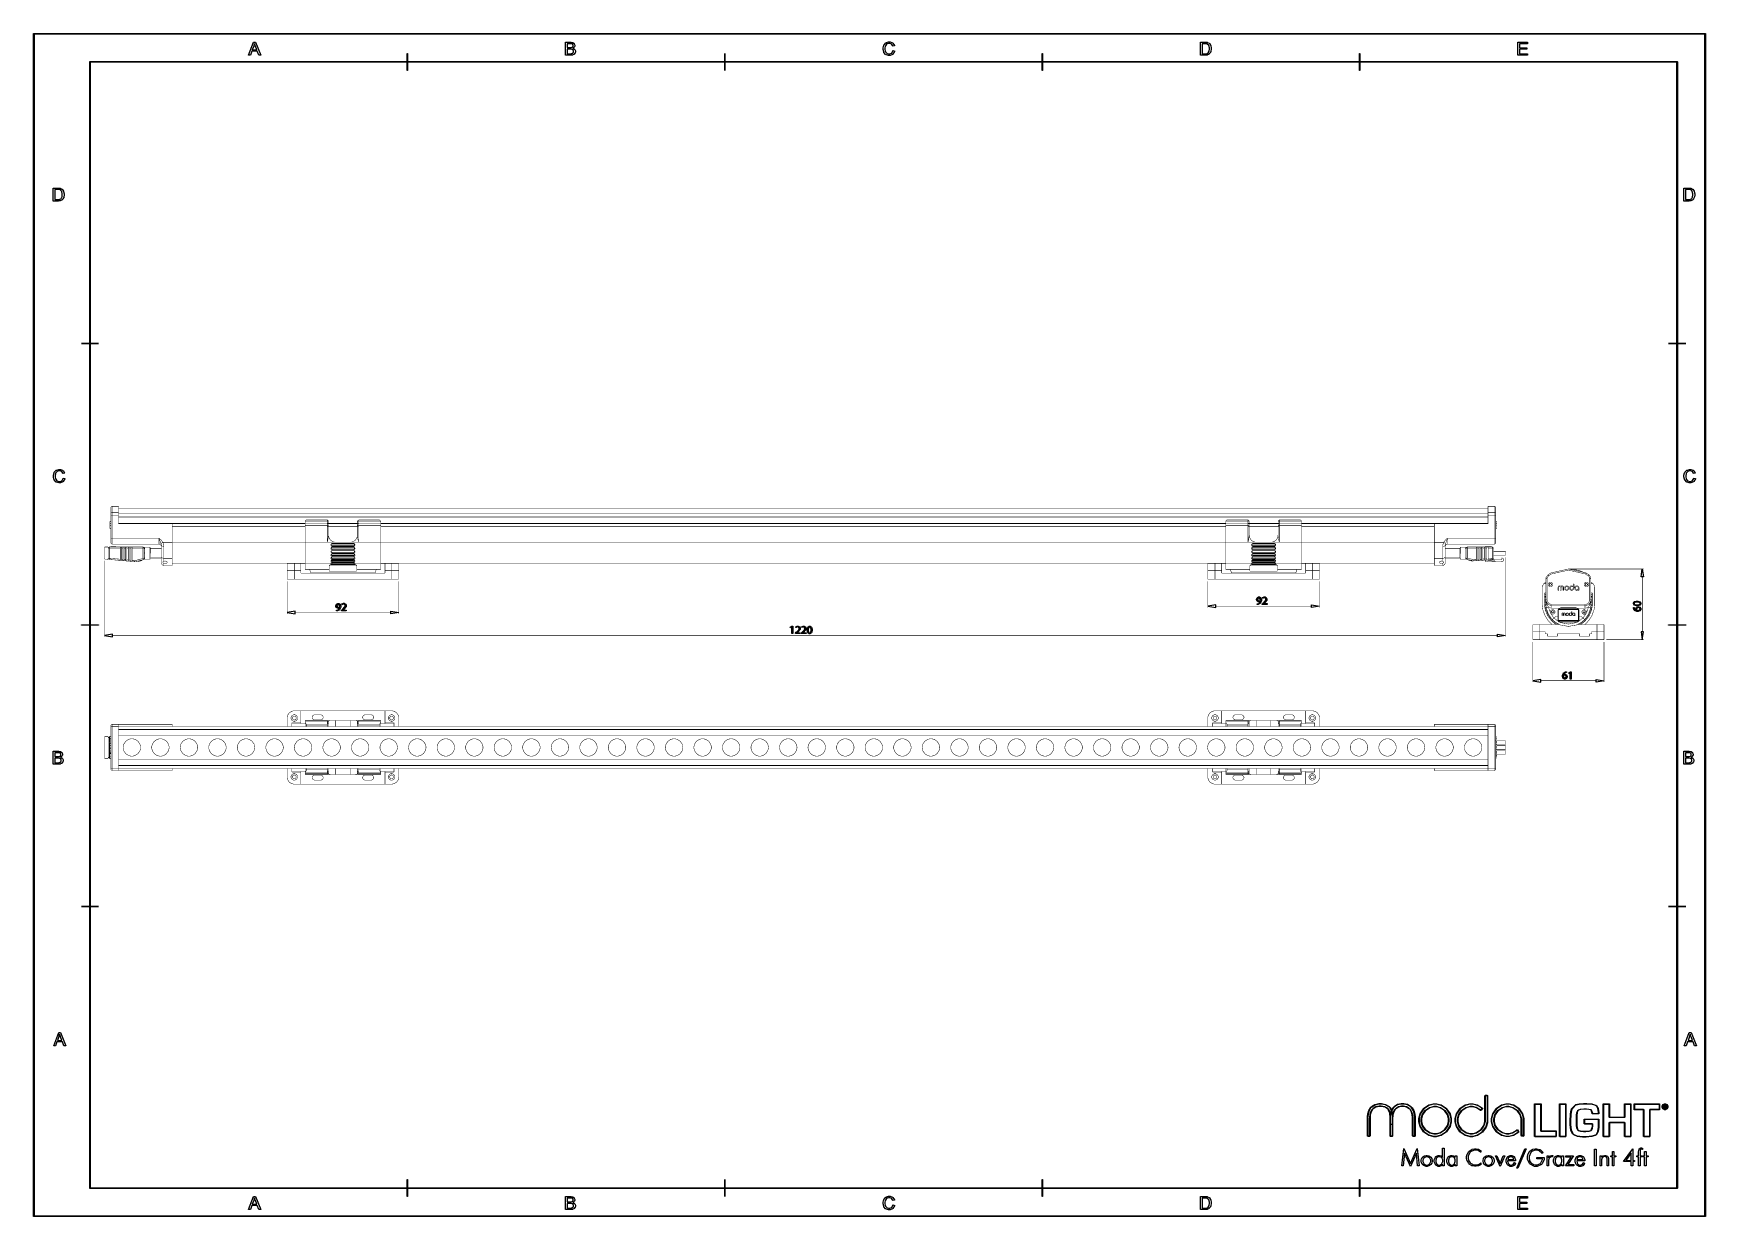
# Model space of a CAD drawing. Extents: x 0.54 to 10.46, y 0.74 to 7.76.
import ezdxf

# ---------------------------------------------------------------- set-up
doc = ezdxf.new("R2010")
doc.units = 0
doc.layers.get('0').update_dxf_attribs({"linetype": 'CONTINUOUS'})

msp = doc.modelspace()

# ---------------------------------------------------------------- linework, layer by layer
at = {"color": 0}
for points in [[(10.4631, 0.73899), (0.53689, 0.73899), (0.53646, 0.73899), (0.53516, 0.74029), (0.53516, 0.74072), (0.53516, 7.75928), (0.53516, 7.75971), (0.53646, 7.76101), (0.53689, 7.76101), (10.4631, 7.76101), (10.4635, 7.76101), (10.4648, 7.75971), (10.4648, 7.75928), (10.4648, 0.74072), (10.4648, 0.74029), (10.4635, 0.73899), (10.4631, 0.73899)], [(0.53863, 0.74246), (10.4614, 0.74246), (10.4614, 7.75754), (0.53863, 7.75754), (0.53863, 0.74246)], [(1.8125, 7.63167), (1.84239, 7.70953), (1.85351, 7.70953), (1.88536, 7.63167), (1.87364, 7.63167), (1.86453, 7.65528), (1.83203, 7.65528), (1.82346, 7.63167), (1.8125, 7.63167)], [(1.83496, 7.66363), (1.86139, 7.66363), (1.85325, 7.68522), (1.8526, 7.68685), (1.84799, 7.70031), (1.84771, 7.70133), (1.84744, 7.70008), (1.84397, 7.68772), (1.84353, 7.68647), (1.83496, 7.66363)], [(3.69461, 7.63167), (3.69461, 7.70953), (3.72385, 7.70953), (3.72738, 7.70953), (3.73719, 7.70757), (3.73812, 7.70714), (3.73899, 7.70676), (3.74604, 7.70068), (3.74658, 7.69987), (3.74707, 7.69906), (3.74962, 7.692), (3.74962, 7.68961), (3.74962, 7.68728), (3.74735, 7.68099), (3.7469, 7.68024), (3.74642, 7.67953), (3.73964, 7.67356), (3.73872, 7.67307), (3.73986, 7.67275), (3.74897, 7.66689), (3.74962, 7.66601), (3.75022, 7.66521), (3.75342, 7.65701), (3.75342, 7.65424), (3.75342, 7.65175), (3.75146, 7.64492), (3.75108, 7.6441), (3.75071, 7.64333), (3.74593, 7.63726), (3.74539, 7.63683), (3.74479, 7.63644), (3.73768, 7.63319), (3.73687, 7.63297), (3.736, 7.63276), (3.72721, 7.63167), (3.72428, 7.63167), (3.69461, 7.63167)], [(3.70492, 7.67681), (3.72174, 7.67681), (3.72418, 7.67681), (3.73107, 7.67763), (3.73156, 7.67774), (3.73221, 7.67796), (3.73714, 7.68115), (3.73747, 7.68158), (3.73779, 7.68207), (3.73947, 7.68685), (3.73947, 7.68842), (3.73947, 7.69015), (3.7379, 7.69472), (3.73763, 7.69521), (3.73731, 7.69569), (3.73286, 7.69906), (3.73232, 7.69922), (3.73172, 7.69943), (3.72325, 7.70031), (3.72049, 7.70031), (3.70492, 7.70031), (3.70492, 7.67681)], [(3.70492, 7.6409), (3.72428, 7.6409), (3.72601, 7.6409), (3.73096, 7.64117), (3.73133, 7.64122), (3.73188, 7.64133), (3.73682, 7.64318), (3.73725, 7.64339), (3.73763, 7.64367), (3.74094, 7.64725), (3.74121, 7.64768), (3.74143, 7.64817), (3.74274, 7.65272), (3.74274, 7.65424), (3.74274, 7.65614), (3.74083, 7.66129), (3.7405, 7.66183), (3.74013, 7.66237), (3.73497, 7.66613), (3.73432, 7.66635), (3.73361, 7.66656), (3.72558, 7.66764), (3.72293, 7.66764), (3.70492, 7.66764), (3.70492, 7.6409)], [(5.63921, 7.65896), (5.64953, 7.65636), (5.64899, 7.65424), (5.63926, 7.63818), (5.63786, 7.63704), (5.63644, 7.63596), (5.62207, 7.63038), (5.61729, 7.63038), (5.61214, 7.63038), (5.59814, 7.63465), (5.59685, 7.63547), (5.59549, 7.63633), (5.5855, 7.64871), (5.58485, 7.65033), (5.58415, 7.65196), (5.58074, 7.66639), (5.58074, 7.67117), (5.58074, 7.67649), (5.58453, 7.69092), (5.58535, 7.69239), (5.5861, 7.6939), (5.59711, 7.7054), (5.59858, 7.70617), (5.59999, 7.70697), (5.61307, 7.71083), (5.61746, 7.71083), (5.62235, 7.71083), (5.63574, 7.70594), (5.6371, 7.70492), (5.6384, 7.70394), (5.64768, 7.69), (5.64822, 7.68821), (5.63807, 7.68582), (5.63758, 7.68722), (5.63103, 7.69754), (5.63021, 7.69814), (5.62935, 7.69879), (5.62022, 7.70204), (5.61724, 7.70204), (5.6135, 7.70204), (5.60325, 7.69846), (5.60226, 7.69775), (5.60124, 7.69706), (5.59418, 7.68744), (5.59381, 7.68619), (5.59337, 7.685), (5.59136, 7.67469), (5.59136, 7.67122), (5.59136, 7.66694), (5.59375, 7.65517), (5.59424, 7.65392), (5.59467, 7.65272), (5.60221, 7.6435), (5.60325, 7.64285), (5.60422, 7.64225), (5.61333, 7.63917), (5.61643, 7.63917), (5.62007, 7.63917), (5.63004, 7.64333), (5.63108, 7.64415), (5.63206, 7.64501), (5.63883, 7.65733), (5.63921, 7.65896)], [(7.465, 7.63167), (7.465, 7.70953), (7.49181, 7.70953), (7.49528, 7.70953), (7.50489, 7.70861), (7.50569, 7.70839), (7.50678, 7.70817), (7.51628, 7.70356), (7.51708, 7.70285), (7.51812, 7.70199), (7.52576, 7.69092), (7.52632, 7.68956), (7.52681, 7.68821), (7.52935, 7.67535), (7.52935, 7.67106), (7.52935, 7.66715), (7.52761, 7.65647), (7.52729, 7.65533), (7.52692, 7.65419), (7.52251, 7.64475), (7.52197, 7.64399), (7.52143, 7.64328), (7.51551, 7.63737), (7.51492, 7.63693), (7.51426, 7.6365), (7.50646, 7.63325), (7.50558, 7.63303), (7.50467, 7.63282), (7.49599, 7.63167), (7.49311, 7.63167), (7.465, 7.63167)], [(7.47532, 7.6409), (7.49192, 7.6409), (7.4949, 7.6409), (7.50325, 7.64208), (7.50401, 7.64231), (7.50472, 7.64258), (7.51053, 7.64594), (7.51096, 7.64638), (7.51156, 7.64697), (7.51633, 7.65517), (7.51671, 7.65619), (7.51704, 7.65722), (7.51878, 7.66769), (7.51878, 7.67117), (7.51878, 7.67589), (7.5154, 7.68886), (7.51476, 7.68994), (7.51406, 7.69108), (7.50592, 7.6984), (7.50499, 7.69874), (7.50429, 7.699), (7.49479, 7.70031), (7.49164, 7.70031), (7.47532, 7.70031), (7.47532, 7.6409)], [(9.35021, 7.63167), (9.35021, 7.70953), (9.40647, 7.70953), (9.40647, 7.70031), (9.36046, 7.70031), (9.36046, 7.67649), (9.40354, 7.67649), (9.40354, 7.66738), (9.36046, 7.66738), (9.36046, 7.64085), (9.40826, 7.64085), (9.40826, 7.63167), (9.35021, 7.63167)], [(10.296, 0.90609), (0.87115, 0.90609), (0.87071, 0.90609), (0.86941, 0.90739), (0.86941, 0.90782), (0.86941, 7.59218), (0.86941, 7.59261), (0.87071, 7.59392), (0.87115, 7.59392), (10.296, 7.59392), (10.2964, 7.59392), (10.2977, 7.59261), (10.2977, 7.59218), (10.2977, 0.90782), (10.2977, 0.90739), (10.2964, 0.90609), (10.296, 0.90609)], [(0.87289, 0.90956), (10.2943, 0.90956), (10.2943, 7.59044), (0.87289, 7.59044), (0.87289, 0.90956)], [(2.75608, 7.54135), (2.75592, 7.54135), (2.75543, 7.54189), (2.75543, 7.54204), (2.75543, 7.64231), (2.75543, 7.64247), (2.75592, 7.64296), (2.75608, 7.64296), (2.75624, 7.64296), (2.75678, 7.64247), (2.75678, 7.64231), (2.75678, 7.54204), (2.75678, 7.54189), (2.75624, 7.54135), (2.75608, 7.54135)], [(4.64106, 7.54135), (4.64085, 7.54135), (4.64035, 7.54189), (4.64035, 7.54204), (4.64035, 7.64231), (4.64035, 7.64247), (4.64085, 7.64296), (4.64106, 7.64296), (4.64122, 7.64296), (4.64176, 7.64247), (4.64176, 7.64231), (4.64176, 7.54204), (4.64176, 7.54189), (4.64122, 7.54135), (4.64106, 7.54135)], [(6.52604, 7.54135), (6.52582, 7.54135), (6.52533, 7.54189), (6.52533, 7.54204), (6.52533, 7.64231), (6.52533, 7.64247), (6.52582, 7.64296), (6.52604, 7.64296), (6.52621, 7.64296), (6.52675, 7.64247), (6.52675, 7.64231), (6.52675, 7.54204), (6.52675, 7.54189), (6.52621, 7.54135), (6.52604, 7.54135)], [(8.41103, 7.54135), (8.41081, 7.54135), (8.41032, 7.54189), (8.41032, 7.54204), (8.41032, 7.64231), (8.41032, 7.64247), (8.41081, 7.64296), (8.41103, 7.64296), (8.41118, 7.64296), (8.41174, 7.64247), (8.41174, 7.64231), (8.41174, 7.54204), (8.41174, 7.54189), (8.41118, 7.54135), (8.41103, 7.54135)], [(0.65283, 6.76579), (0.65283, 6.84358), (0.67963, 6.84358), (0.68305, 6.84358), (0.69265, 6.84267), (0.69347, 6.84244), (0.69455, 6.84224), (0.7041, 6.83762), (0.70491, 6.83692), (0.70589, 6.83604), (0.71354, 6.82497), (0.71408, 6.82362), (0.71457, 6.82226), (0.71718, 6.8094), (0.71718, 6.80512), (0.71718, 6.80122), (0.71539, 6.79053), (0.71506, 6.78939), (0.71468, 6.78825), (0.71029, 6.77881), (0.7098, 6.77806), (0.70926, 6.77735), (0.70329, 6.77143), (0.70269, 6.771), (0.70204, 6.77056), (0.69428, 6.76731), (0.69341, 6.76708), (0.69249, 6.76687), (0.68376, 6.76579), (0.68088, 6.76579), (0.65283, 6.76579)], [(0.66309, 6.77496), (0.67974, 6.77496), (0.68273, 6.77496), (0.69103, 6.77615), (0.69179, 6.77636), (0.69249, 6.77664), (0.69835, 6.78), (0.69878, 6.78043), (0.69938, 6.78103), (0.7041, 6.78922), (0.70448, 6.79025), (0.70481, 6.79129), (0.70654, 6.80181), (0.70654, 6.80528), (0.70654, 6.81), (0.70318, 6.82292), (0.70253, 6.824), (0.70182, 6.82514), (0.69374, 6.83247), (0.69282, 6.83279), (0.69211, 6.83306), (0.68262, 6.83442), (0.67947, 6.83442), (0.66309, 6.83442), (0.66309, 6.77496)], [(10.3358, 6.76579), (10.3358, 6.84358), (10.3626, 6.84358), (10.3661, 6.84358), (10.3757, 6.84267), (10.3765, 6.84244), (10.3776, 6.84224), (10.3871, 6.83762), (10.3879, 6.83692), (10.3889, 6.83604), (10.3966, 6.82497), (10.3971, 6.82362), (10.3976, 6.82226), (10.4002, 6.8094), (10.4002, 6.80512), (10.4002, 6.80122), (10.3984, 6.79053), (10.3981, 6.78939), (10.3977, 6.78825), (10.3933, 6.77881), (10.3928, 6.77806), (10.3923, 6.77735), (10.3863, 6.77143), (10.3857, 6.771), (10.3851, 6.77056), (10.3773, 6.76731), (10.3764, 6.76708), (10.3755, 6.76687), (10.3668, 6.76579), (10.3639, 6.76579), (10.3358, 6.76579)], [(10.3461, 6.77496), (10.3627, 6.77496), (10.3657, 6.77496), (10.3741, 6.77615), (10.3748, 6.77636), (10.3755, 6.77664), (10.3813, 6.78), (10.3818, 6.78043), (10.3824, 6.78103), (10.3872, 6.78922), (10.3875, 6.79025), (10.3879, 6.79129), (10.3896, 6.80181), (10.3896, 6.80528), (10.3896, 6.81), (10.3862, 6.82292), (10.3856, 6.824), (10.3849, 6.82514), (10.3767, 6.83247), (10.3758, 6.83279), (10.3751, 6.83306), (10.3656, 6.83442), (10.3625, 6.83442), (10.3461, 6.83442), (10.3461, 6.77496)], [(0.92128, 5.92042), (0.82096, 5.92042), (0.8208, 5.92042), (0.82031, 5.9209), (0.82031, 5.92106), (0.82031, 5.92128), (0.8208, 5.92176), (0.82096, 5.92176), (0.92128, 5.92176), (0.92144, 5.92176), (0.92193, 5.92128), (0.92193, 5.92106), (0.92193, 5.9209), (0.92144, 5.92042), (0.92128, 5.92042)], [(10.3461, 5.92042), (10.2458, 5.92042), (10.2457, 5.92042), (10.2452, 5.9209), (10.2452, 5.92106), (10.2452, 5.92128), (10.2457, 5.92176), (10.2458, 5.92176), (10.3461, 5.92176), (10.3463, 5.92176), (10.3468, 5.92128), (10.3468, 5.92106), (10.3468, 5.9209), (10.3463, 5.92042), (10.3461, 5.92042)], [(0.71202, 5.12196), (0.72228, 5.11936), (0.72173, 5.11724), (0.71202, 5.10118), (0.71067, 5.10004), (0.70926, 5.09896), (0.69488, 5.09337), (0.6901, 5.09337), (0.68495, 5.09337), (0.6709, 5.09765), (0.6696, 5.09847), (0.66824, 5.09933), (0.65826, 5.11171), (0.65761, 5.11333), (0.6569, 5.11496), (0.65348, 5.12939), (0.65348, 5.13417), (0.65348, 5.13949), (0.65734, 5.15392), (0.65815, 5.15539), (0.65891, 5.1569), (0.66992, 5.1684), (0.67139, 5.16917), (0.6728, 5.16997), (0.68587, 5.17383), (0.69027, 5.17383), (0.69515, 5.17383), (0.70855, 5.16894), (0.70991, 5.16792), (0.71121, 5.16694), (0.72043, 5.153), (0.72098, 5.15121), (0.71083, 5.14882), (0.71034, 5.15022), (0.70383, 5.16054), (0.70296, 5.16114), (0.70209, 5.16178), (0.69298, 5.16504), (0.69, 5.16504), (0.68625, 5.16504), (0.676, 5.16146), (0.67502, 5.16075), (0.67399, 5.16004), (0.66694, 5.15044), (0.66656, 5.14919), (0.66612, 5.148), (0.66412, 5.13769), (0.66412, 5.13422), (0.66412, 5.12993), (0.6665, 5.11817), (0.66699, 5.11692), (0.66748, 5.11572), (0.67497, 5.1065), (0.676, 5.10585), (0.67697, 5.10525), (0.68614, 5.10215), (0.68924, 5.10215), (0.69287, 5.10215), (0.70285, 5.10633), (0.70388, 5.10715), (0.70486, 5.10801), (0.71164, 5.12033), (0.71202, 5.12196)], [(10.395, 5.12196), (10.4053, 5.11936), (10.4048, 5.11724), (10.3951, 5.10118), (10.3937, 5.10004), (10.3923, 5.09896), (10.3779, 5.09337), (10.3731, 5.09337), (10.3679, 5.09337), (10.3539, 5.09765), (10.3527, 5.09847), (10.3513, 5.09933), (10.3413, 5.11171), (10.3407, 5.11333), (10.34, 5.11496), (10.3365, 5.12939), (10.3365, 5.13417), (10.3365, 5.13949), (10.3403, 5.15392), (10.3412, 5.15539), (10.3419, 5.1569), (10.3529, 5.1684), (10.3544, 5.16917), (10.3558, 5.16997), (10.3689, 5.17383), (10.3733, 5.17383), (10.3782, 5.17383), (10.3915, 5.16894), (10.3929, 5.16792), (10.3942, 5.16694), (10.4035, 5.153), (10.404, 5.15121), (10.3939, 5.14882), (10.3934, 5.15022), (10.3868, 5.16054), (10.386, 5.16114), (10.3851, 5.16178), (10.376, 5.16504), (10.373, 5.16504), (10.3693, 5.16504), (10.3591, 5.16146), (10.3581, 5.16075), (10.357, 5.16004), (10.35, 5.15044), (10.3496, 5.14919), (10.3492, 5.148), (10.3472, 5.13769), (10.3472, 5.13422), (10.3472, 5.12993), (10.3496, 5.11817), (10.35, 5.11692), (10.3505, 5.11572), (10.358, 5.1065), (10.3591, 5.10585), (10.36, 5.10525), (10.3691, 5.10215), (10.3722, 5.10215), (10.3759, 5.10215), (10.3858, 5.10633), (10.3869, 5.10715), (10.3879, 5.10801), (10.3946, 5.12033), (10.395, 5.12196)], [(0.92128, 4.24929), (0.82096, 4.24929), (0.8208, 4.24929), (0.82031, 4.24983), (0.82031, 4.25), (0.82031, 4.25022), (0.8208, 4.25071), (0.82096, 4.25071), (0.92128, 4.25071), (0.92144, 4.25071), (0.92193, 4.25022), (0.92193, 4.25), (0.92193, 4.24983), (0.92144, 4.24929), (0.92128, 4.24929)], [(10.3461, 4.24929), (10.2458, 4.24929), (10.2457, 4.24929), (10.2452, 4.24983), (10.2452, 4.25), (10.2452, 4.25022), (10.2457, 4.25071), (10.2458, 4.25071), (10.3461, 4.25071), (10.3463, 4.25071), (10.3468, 4.25022), (10.3468, 4.25), (10.3468, 4.24983), (10.3463, 4.24929), (10.3461, 4.24929)], [(0.6524, 3.42361), (0.6524, 3.50142), (0.68159, 3.50142), (0.68517, 3.50142), (0.69499, 3.49951), (0.69591, 3.49908), (0.69678, 3.49869), (0.70378, 3.49262), (0.70432, 3.49181), (0.70481, 3.491), (0.70741, 3.48389), (0.70741, 3.4815), (0.70741, 3.47917), (0.70513, 3.47287), (0.7047, 3.47211), (0.70421, 3.4714), (0.69737, 3.4655), (0.69651, 3.465), (0.69765, 3.46468), (0.70671, 3.45882), (0.70736, 3.45796), (0.70795, 3.45714), (0.71115, 3.44894), (0.71115, 3.44618), (0.71115, 3.44362), (0.70926, 3.43679), (0.70888, 3.43599), (0.70844, 3.43522), (0.70367, 3.42919), (0.70312, 3.42876), (0.70253, 3.42833), (0.69542, 3.42512), (0.69461, 3.42492), (0.69374, 3.42469), (0.68495, 3.42361), (0.68207, 3.42361), (0.6524, 3.42361)], [(0.66271, 3.46875), (0.67953, 3.46875), (0.68197, 3.46875), (0.6888, 3.46951), (0.68934, 3.46963), (0.69, 3.46983), (0.69493, 3.4731), (0.69526, 3.47353), (0.69558, 3.47401), (0.69727, 3.47874), (0.69727, 3.48031), (0.69727, 3.48204), (0.69564, 3.4866), (0.69537, 3.48708), (0.69504, 3.48762), (0.69065, 3.491), (0.6901, 3.49115), (0.68951, 3.49137), (0.68104, 3.49224), (0.67822, 3.49224), (0.66271, 3.49224), (0.66271, 3.46875)], [(10.3354, 3.42361), (10.3354, 3.50142), (10.3646, 3.50142), (10.3682, 3.50142), (10.378, 3.49951), (10.3789, 3.49908), (10.3798, 3.49869), (10.3868, 3.49262), (10.3874, 3.49181), (10.3879, 3.491), (10.3904, 3.48389), (10.3904, 3.4815), (10.3904, 3.47917), (10.3881, 3.47287), (10.3877, 3.47211), (10.3872, 3.4714), (10.3804, 3.4655), (10.3796, 3.465), (10.3807, 3.46468), (10.3898, 3.45882), (10.3904, 3.45796), (10.391, 3.45714), (10.3942, 3.44894), (10.3942, 3.44618), (10.3942, 3.44362), (10.3923, 3.43679), (10.3919, 3.43599), (10.3915, 3.43522), (10.3867, 3.42919), (10.3862, 3.42876), (10.3856, 3.42833), (10.3785, 3.42512), (10.3777, 3.42492), (10.3768, 3.42469), (10.368, 3.42361), (10.3651, 3.42361), (10.3354, 3.42361)], [(10.3457, 3.46875), (10.3625, 3.46875), (10.365, 3.46875), (10.3718, 3.46951), (10.3723, 3.46963), (10.373, 3.46983), (10.3779, 3.4731), (10.3783, 3.47353), (10.3786, 3.47401), (10.3803, 3.47874), (10.3803, 3.48031), (10.3803, 3.48204), (10.3787, 3.4866), (10.3784, 3.48708), (10.3781, 3.48762), (10.3736, 3.491), (10.3731, 3.49115), (10.3725, 3.49137), (10.364, 3.49224), (10.3613, 3.49224), (10.3457, 3.49224), (10.3457, 3.46875)], [(0.66271, 3.43278), (0.68207, 3.43278), (0.68381, 3.43278), (0.68869, 3.43311), (0.68907, 3.43317), (0.68967, 3.43326), (0.69461, 3.43506), (0.69504, 3.43528), (0.69542, 3.43554), (0.69868, 3.43918), (0.69895, 3.43961), (0.69916, 3.44011), (0.70047, 3.44467), (0.70047, 3.44618), (0.70047, 3.44808), (0.69862, 3.45324), (0.69824, 3.45372), (0.69786, 3.45426), (0.69271, 3.45801), (0.69206, 3.45822), (0.69141, 3.45844), (0.68332, 3.45953), (0.68066, 3.45953), (0.66271, 3.45953), (0.66271, 3.43278)], [(10.3457, 3.43278), (10.3651, 3.43278), (10.3668, 3.43278), (10.3717, 3.43311), (10.3721, 3.43317), (10.3727, 3.43326), (10.3776, 3.43506), (10.378, 3.43528), (10.3784, 3.43554), (10.3817, 3.43918), (10.3819, 3.43961), (10.3822, 3.44011), (10.3835, 3.44467), (10.3835, 3.44618), (10.3835, 3.44808), (10.3816, 3.45324), (10.3813, 3.45372), (10.3809, 3.45426), (10.3758, 3.45801), (10.3751, 3.45822), (10.3744, 3.45844), (10.3664, 3.45953), (10.3637, 3.45953), (10.3457, 3.45953), (10.3457, 3.43278)], [(0.92128, 2.57824), (0.82096, 2.57824), (0.8208, 2.57824), (0.82031, 2.57878), (0.82031, 2.57894), (0.82031, 2.57915), (0.8208, 2.57964), (0.82096, 2.57964), (0.92128, 2.57964), (0.92144, 2.57964), (0.92193, 2.57915), (0.92193, 2.57894), (0.92193, 2.57878), (0.92144, 2.57824), (0.92128, 2.57824)], [(10.3461, 2.57824), (10.2458, 2.57824), (10.2457, 2.57824), (10.2452, 2.57878), (10.2452, 2.57894), (10.2452, 2.57915), (10.2457, 2.57964), (10.2458, 2.57964), (10.3461, 2.57964), (10.3463, 2.57964), (10.3468, 2.57915), (10.3468, 2.57894), (10.3468, 2.57878), (10.3463, 2.57824), (10.3461, 2.57824)], [(0.65527, 1.7525), (0.68517, 1.83035), (0.69624, 1.83035), (0.72808, 1.7525), (0.71636, 1.7525), (0.7073, 1.7761), (0.67475, 1.7761), (0.66618, 1.7525), (0.65527, 1.7525)], [(0.67773, 1.78444), (0.7041, 1.78444), (0.69596, 1.80604), (0.69531, 1.80767), (0.6907, 1.82113), (0.69043, 1.82215), (0.69016, 1.8209), (0.68669, 1.8086), (0.68625, 1.80735), (0.67773, 1.78444)], [(10.3383, 1.7525), (10.3682, 1.83035), (10.3793, 1.83035), (10.4111, 1.7525), (10.3994, 1.7525), (10.3903, 1.7761), (10.3578, 1.7761), (10.3492, 1.7525), (10.3383, 1.7525)], [(10.3607, 1.78444), (10.3871, 1.78444), (10.379, 1.80604), (10.3783, 1.80767), (10.3737, 1.82113), (10.3735, 1.82215), (10.3732, 1.8209), (10.3697, 1.8086), (10.3693, 1.80735), (10.3607, 1.78444)], [(8.46886, 1.21468), (8.46875, 1.21468), (8.46847, 1.21468), (8.46847, 1.21468), (8.46121, 1.21468), (8.46044, 1.21468), (8.45833, 1.21571), (8.45817, 1.21587), (8.45779, 1.21625), (8.45692, 1.2187), (8.45692, 1.21951), (8.45692, 1.3227), (8.45682, 1.32373), (8.45692, 1.33122), (8.45893, 1.34771), (8.46528, 1.368), (8.47433, 1.38363), (8.47835, 1.38786), (8.48156, 1.39133), (8.50151, 1.40354), (8.52431, 1.40881), (8.53196, 1.40881), (8.54015, 1.40881), (8.56489, 1.40403), (8.58539, 1.39279), (8.58854, 1.3896), (8.59321, 1.38487), (8.60471, 1.35731), (8.60678, 1.33122), (8.60672, 1.32715), (8.60667, 1.32552), (8.60667, 1.32487), (8.60667, 1.32341), (8.60667, 1.32292), (8.60667, 1.21913), (8.60667, 1.21913), (8.6059, 1.21631), (8.60562, 1.21593), (8.60542, 1.21577), (8.60314, 1.21468), (8.60237, 1.21468), (8.59543, 1.21468), (8.59457, 1.21468), (8.59218, 1.21577), (8.59201, 1.21598), (8.59169, 1.21631), (8.59099, 1.21843), (8.59099, 1.21913), (8.59099, 1.32292), (8.59099, 1.32406), (8.59099, 1.32693), (8.59104, 1.32731), (8.5911, 1.33078), (8.58957, 1.35281), (8.58094, 1.375), (8.57742, 1.37858), (8.57503, 1.38102), (8.55881, 1.38954), (8.53863, 1.39318), (8.53196, 1.39318), (8.52593, 1.39318), (8.50786, 1.38921), (8.49229, 1.37988), (8.48981, 1.37723), (8.48643, 1.3737), (8.47906, 1.36035), (8.47401, 1.34288), (8.47254, 1.32916), (8.47254, 1.32487), (8.47254, 1.32341), (8.47254, 1.21935), (8.47254, 1.21843), (8.47136, 1.21571), (8.47114, 1.21549), (8.47092, 1.21533), (8.46886, 1.21468), (8.46886, 1.21468)], [(8.60237, 1.21539), (8.59543, 1.21539), (8.59446, 1.21631), (8.59326, 1.23378), (8.59213, 1.27056), (8.59174, 1.30664), (8.59169, 1.32292), (8.59169, 1.32292), (8.59174, 1.32753), (8.59022, 1.35243), (8.58149, 1.37543), (8.5779, 1.37907), (8.57547, 1.38151), (8.55908, 1.39014), (8.53874, 1.39382), (8.53201, 1.39382), (8.52587, 1.39382), (8.50754, 1.38981), (8.49181, 1.38043), (8.48931, 1.37771), (8.48589, 1.37413), (8.4784, 1.36062), (8.47331, 1.34299), (8.47185, 1.3291), (8.47185, 1.32482), (8.47185, 1.32335), (8.47185, 1.21935), (8.47103, 1.21837), (8.46528, 1.21593), (8.46121, 1.21539), (8.46121, 1.21539), (8.46029, 1.21642), (8.4591, 1.23394), (8.45801, 1.27062), (8.45762, 1.30653), (8.45757, 1.3227), (8.45757, 1.3227), (8.45751, 1.32362), (8.45757, 1.331), (8.45958, 1.34733), (8.46588, 1.36762), (8.47483, 1.38319), (8.47885, 1.38742), (8.48204, 1.3909), (8.50185, 1.40294), (8.52447, 1.4081), (8.53201, 1.4081), (8.54015, 1.4081), (8.56461, 1.40332), (8.5849, 1.39225), (8.58806, 1.38911), (8.59267, 1.38444), (8.60406, 1.35715), (8.60607, 1.33122), (8.60601, 1.32715), (8.60596, 1.32612), (8.6059, 1.30843), (8.60547, 1.2711), (8.60444, 1.23389), (8.60325, 1.21636), (8.60237, 1.21539)], [(8.53196, 1.40744), (8.52447, 1.40744), (8.50206, 1.40229), (8.48247, 1.39035), (8.47933, 1.38694), (8.47537, 1.38276), (8.46653, 1.3674), (8.46029, 1.34738), (8.45828, 1.33116), (8.45822, 1.32378), (8.45828, 1.32275), (8.45828, 1.21946), (8.45828, 1.21946), (8.45893, 1.21712), (8.45921, 1.21685), (8.45931, 1.21674), (8.46072, 1.21609), (8.46121, 1.21609), (8.46858, 1.21609), (8.46897, 1.21609), (8.47011, 1.21647), (8.47026, 1.21658), (8.47038, 1.21674), (8.47114, 1.2187), (8.47114, 1.21935), (8.47114, 1.32335), (8.47114, 1.32482), (8.47114, 1.32916), (8.47265, 1.34315), (8.47781, 1.36095), (8.48535, 1.37457), (8.48882, 1.3782), (8.49138, 1.38091), (8.50726, 1.39046), (8.52576, 1.39453), (8.53196, 1.39453), (8.53879, 1.39453), (8.55935, 1.39079), (8.5759, 1.38205), (8.5784, 1.37956), (8.58203, 1.37587), (8.59093, 1.35319), (8.59244, 1.33084), (8.59244, 1.32731), (8.59239, 1.32693), (8.59239, 1.32395), (8.59239, 1.32292), (8.59239, 1.21908), (8.59239, 1.21853), (8.59283, 1.21712), (8.59304, 1.21691), (8.59315, 1.2168), (8.59483, 1.21609), (8.59543, 1.21609), (8.60237, 1.21609), (8.60292, 1.21609), (8.60444, 1.21674), (8.6046, 1.21685), (8.60476, 1.21707), (8.60525, 1.21908), (8.60525, 1.21908), (8.60525, 1.32292), (8.60525, 1.32357), (8.60525, 1.32503), (8.60525, 1.32552), (8.60531, 1.32715), (8.60536, 1.33116), (8.60335, 1.35693), (8.59213, 1.38401), (8.58757, 1.38862), (8.58447, 1.39176), (8.56435, 1.40272), (8.54004, 1.40744), (8.53196, 1.40744)], [(8.73687, 1.21457), (8.73671, 1.21457), (8.73639, 1.21463), (8.73639, 1.21463), (8.72928, 1.21463), (8.72819, 1.21463), (8.7251, 1.21853), (8.7251, 1.21886), (8.7251, 1.32064), (8.7251, 1.32102), (8.72499, 1.32726), (8.72331, 1.34185), (8.71789, 1.36003), (8.71024, 1.37375), (8.70676, 1.37739), (8.70426, 1.38005), (8.68892, 1.38921), (8.67122, 1.39313), (8.66536, 1.39313), (8.65944, 1.39313), (8.64188, 1.38921), (8.62663, 1.38005), (8.62418, 1.37744), (8.62082, 1.37386), (8.61344, 1.36062), (8.60824, 1.34294), (8.60661, 1.32834), (8.60656, 1.32167), (8.60661, 1.32075), (8.60667, 1.32026), (8.60667, 1.28668), (8.60667, 1.28651), (8.60612, 1.28597), (8.60596, 1.28597), (8.59169, 1.28597), (8.59147, 1.28597), (8.59099, 1.28651), (8.59099, 1.28668), (8.59099, 1.32004), (8.59093, 1.32113), (8.59093, 1.32894), (8.59293, 1.34625), (8.59933, 1.36746), (8.60861, 1.38368), (8.61274, 1.38807), (8.61594, 1.39154), (8.63558, 1.4036), (8.65788, 1.40881), (8.66536, 1.40881), (8.67279, 1.40881), (8.69515, 1.4036), (8.71496, 1.39154), (8.71821, 1.38807), (8.72239, 1.38368), (8.73182, 1.3674), (8.7385, 1.34625), (8.74067, 1.32894), (8.74078, 1.32113), (8.74078, 1.32004), (8.74078, 1.21891), (8.74078, 1.21804), (8.73964, 1.21566), (8.73942, 1.21544), (8.73921, 1.21528), (8.73742, 1.21457), (8.73687, 1.21457)], [(8.74007, 1.21891), (8.74007, 1.32004), (8.74007, 1.32096), (8.73996, 1.32861), (8.73785, 1.34581), (8.73122, 1.36697), (8.72185, 1.38319), (8.71772, 1.38759), (8.71446, 1.391), (8.69488, 1.403), (8.67275, 1.4081), (8.66536, 1.4081), (8.65799, 1.4081), (8.63585, 1.403), (8.61638, 1.391), (8.61322, 1.38759), (8.6091, 1.38325), (8.59999, 1.36708), (8.59358, 1.34592), (8.59164, 1.32872), (8.59164, 1.32102), (8.59169, 1.31999), (8.59169, 1.28668), (8.60596, 1.28668), (8.60596, 1.32026), (8.60596, 1.32189), (8.6059, 1.32666), (8.60736, 1.34147), (8.61253, 1.36008), (8.62017, 1.37413), (8.62369, 1.37788), (8.62614, 1.38053), (8.6416, 1.38986), (8.6594, 1.39382), (8.66536, 1.39382), (8.67128, 1.39382), (8.68918, 1.38981), (8.70475, 1.38048), (8.70731, 1.37782), (8.71083, 1.37408), (8.71864, 1.36003), (8.72407, 1.34142), (8.72569, 1.32677), (8.72581, 1.32221), (8.72581, 1.32064), (8.72581, 1.21891), (8.72667, 1.21804), (8.73915, 1.21804), (8.74007, 1.21891)], [(8.66536, 1.39453), (8.67139, 1.39453), (8.68946, 1.39046), (8.70524, 1.38102), (8.70779, 1.37831), (8.71132, 1.37462), (8.71912, 1.36068), (8.72467, 1.34218), (8.7264, 1.32731), (8.72651, 1.32102), (8.72651, 1.32064), (8.72646, 1.21891), (8.72646, 1.21886), (8.72857, 1.21598), (8.72928, 1.21598), (8.73649, 1.21598), (8.73699, 1.21598), (8.73833, 1.21636), (8.73856, 1.21652), (8.73867, 1.21663), (8.73936, 1.21837), (8.73936, 1.21891), (8.73936, 1.32004), (8.73936, 1.32048), (8.73926, 1.32775), (8.73725, 1.34478), (8.73074, 1.36627), (8.72136, 1.38276), (8.71718, 1.38715), (8.71397, 1.39051), (8.69461, 1.40235), (8.67264, 1.40744), (8.66536, 1.40744), (8.65804, 1.40744), (8.63613, 1.40235), (8.61686, 1.39051), (8.61372, 1.3871), (8.60965, 1.38276), (8.60058, 1.36681), (8.59424, 1.34592), (8.59233, 1.32888), (8.59229, 1.32113), (8.59239, 1.32004), (8.59239, 1.28733), (8.60525, 1.28733), (8.60525, 1.32069), (8.60519, 1.32167), (8.60525, 1.32845), (8.60688, 1.34326), (8.61219, 1.36127), (8.61979, 1.37473), (8.62321, 1.37836), (8.62571, 1.38108), (8.64133, 1.39051), (8.65935, 1.39453), (8.66536, 1.39453)], [(8.85829, 1.21419), (8.84885, 1.21419), (8.82069, 1.22184), (8.78999, 1.24251), (8.76932, 1.27322), (8.76172, 1.30138), (8.76172, 1.31071), (8.76172, 1.32015), (8.76932, 1.34831), (8.78999, 1.37902), (8.82069, 1.39968), (8.84885, 1.40728), (8.85829, 1.40728), (8.86768, 1.40728), (8.89583, 1.39968), (8.92654, 1.37902), (8.94721, 1.34831), (8.95486, 1.32015), (8.95486, 1.31071), (8.95486, 1.30138), (8.94721, 1.27322), (8.92654, 1.24251), (8.89583, 1.22184), (8.86768, 1.21419), (8.85829, 1.21419)], [(8.85829, 1.40657), (8.84896, 1.40657), (8.82101, 1.39908), (8.79053, 1.37853), (8.76997, 1.34804), (8.76243, 1.3201), (8.76243, 1.31076), (8.76243, 1.30149), (8.76997, 1.27349), (8.79053, 1.243), (8.82101, 1.22244), (8.84896, 1.2149), (8.85829, 1.2149), (8.86757, 1.2149), (8.89556, 1.22244), (8.926, 1.243), (8.94656, 1.27349), (8.95415, 1.30149), (8.95415, 1.31076), (8.95415, 1.3201), (8.94656, 1.34804), (8.926, 1.37853), (8.89556, 1.39908), (8.86757, 1.40657), (8.85829, 1.40657)], [(8.85829, 1.40593), (8.84901, 1.40593), (8.82124, 1.39844), (8.79101, 1.37804), (8.77061, 1.34777), (8.76313, 1.31999), (8.76313, 1.31071), (8.76313, 1.30149), (8.77061, 1.27371), (8.79101, 1.24349), (8.82124, 1.22309), (8.84901, 1.21555), (8.85829, 1.21555), (8.86751, 1.21555), (8.89529, 1.22309), (8.92551, 1.24349), (8.9459, 1.27371), (8.95344, 1.30149), (8.95344, 1.31071), (8.95344, 1.31999), (8.9459, 1.34777), (8.92551, 1.37804), (8.89529, 1.39844), (8.86751, 1.40593), (8.85829, 1.40593)], [(8.85829, 1.2289), (8.85032, 1.2289), (8.82644, 1.23535), (8.80046, 1.25293), (8.78288, 1.27897), (8.77647, 1.30284), (8.77647, 1.31076), (8.77647, 1.31874), (8.78288, 1.34261), (8.80046, 1.3686), (8.82644, 1.38612), (8.85032, 1.39253), (8.85829, 1.39253), (8.86621, 1.39253), (8.89008, 1.38612), (8.91607, 1.3686), (8.93365, 1.34261), (8.94011, 1.31874), (8.94011, 1.31076), (8.94011, 1.30284), (8.93365, 1.27897), (8.91607, 1.25293), (8.89008, 1.23535), (8.86621, 1.2289), (8.85829, 1.2289)], [(8.85829, 1.2296), (8.85037, 1.2296), (8.82671, 1.236), (8.80094, 1.25342), (8.78353, 1.27924), (8.77718, 1.3029), (8.77718, 1.31076), (8.77718, 1.31868), (8.78353, 1.34234), (8.80094, 1.36811), (8.82671, 1.38552), (8.85037, 1.39187), (8.85829, 1.39187), (8.86615, 1.39187), (8.88981, 1.38552), (8.91558, 1.36811), (8.933, 1.34234), (8.9394, 1.31868), (8.9394, 1.31076), (8.9394, 1.3029), (8.933, 1.27924), (8.91558, 1.25342), (8.88981, 1.236), (8.86615, 1.2296), (8.85829, 1.2296)], [(8.85829, 1.39117), (8.85042, 1.39117), (8.82699, 1.38487), (8.80143, 1.36762), (8.78418, 1.34207), (8.77789, 1.31863), (8.77789, 1.31076), (8.77789, 1.30295), (8.78418, 1.27951), (8.80143, 1.25391), (8.82699, 1.23665), (8.85042, 1.23031), (8.85829, 1.23031), (8.8661, 1.23031), (8.88954, 1.23665), (8.9151, 1.25391), (8.93235, 1.27951), (8.93869, 1.30295), (8.93869, 1.31076), (8.93869, 1.31863), (8.93235, 1.34207), (8.9151, 1.36762), (8.88954, 1.38487), (8.8661, 1.39117), (8.85829, 1.39117)], [(9.074, 1.21419), (9.06456, 1.21419), (9.0364, 1.22184), (9.00569, 1.24251), (8.98503, 1.27322), (8.97743, 1.30138), (8.97743, 1.31071), (8.97743, 1.32015), (8.98503, 1.34831), (9.00569, 1.37902), (9.0364, 1.39968), (9.06456, 1.40728), (9.074, 1.40728), (9.08257, 1.40728), (9.10835, 1.40082), (9.1345, 1.38596), (9.13926, 1.38173), (9.13926, 1.38173), (9.14014, 1.38043), (9.14019, 1.38015), (9.14019, 1.37999), (9.13965, 1.37836), (9.13954, 1.3782), (9.13894, 1.3775), (9.1351, 1.37272), (9.13238, 1.3693), (9.13238, 1.3693), (9.13222, 1.36914), (9.13112, 1.36849), (9.13081, 1.36849), (9.13032, 1.36849), (9.12896, 1.36936), (9.12896, 1.36936), (9.12522, 1.37288), (9.10357, 1.38558), (9.08138, 1.39117), (9.074, 1.39117), (9.06614, 1.39117), (9.04269, 1.38487), (9.01708, 1.36762), (8.99983, 1.34201), (8.99354, 1.31858), (8.99354, 1.31071), (8.99354, 1.3029), (8.99983, 1.27946), (9.01708, 1.25391), (9.04269, 1.23665), (9.06614, 1.23031), (9.074, 1.23031), (9.08171, 1.23031), (9.10493, 1.23665), (9.13038, 1.25391), (9.14774, 1.27951), (9.15429, 1.30295), (9.1544, 1.31076), (9.15446, 1.31646), (9.15457, 1.34451), (9.15457, 1.35726), (9.15457, 1.36149), (9.15451, 1.45486), (9.15451, 1.45486), (9.15511, 1.45742), (9.15539, 1.45768), (9.15554, 1.4579), (9.15782, 1.45888), (9.15858, 1.45888), (9.16672, 1.45888), (9.16672, 1.45888), (9.16917, 1.45828), (9.16943, 1.45801), (9.1696, 1.45785), (9.17051, 1.45589), (9.17051, 1.45524), (9.17051, 1.30691), (9.17036, 1.30452), (9.16976, 1.29557), (9.16103, 1.2691), (9.13997, 1.2404), (9.10997, 1.22119), (9.08296, 1.21419), (9.074, 1.21419)], [(9.13883, 1.38124), (9.13444, 1.38509), (9.10921, 1.39968), (9.08279, 1.40657), (9.074, 1.40657), (9.06467, 1.40657), (9.03668, 1.39908), (9.00618, 1.37853), (8.98563, 1.34804), (8.97814, 1.3201), (8.97814, 1.31076), (8.97814, 1.30149), (8.98563, 1.27349), (9.00618, 1.243), (9.03668, 1.22244), (9.06467, 1.21484), (9.074, 1.21484), (9.08296, 1.21484), (9.10992, 1.22184), (9.13965, 1.24099), (9.16049, 1.26953), (9.16906, 1.29574), (9.16965, 1.30458), (9.16971, 1.30518), (9.16971, 1.31174), (9.16976, 1.3291), (9.16982, 1.3533), (9.16982, 1.38081), (9.16982, 1.40815), (9.16982, 1.43201), (9.16982, 1.44883), (9.16986, 1.45518), (9.16986, 1.45518), (9.16906, 1.45594), (9.16303, 1.45785), (9.15858, 1.45822), (9.15858, 1.45822), (9.15771, 1.45742), (9.15662, 1.44174), (9.15565, 1.40864), (9.15528, 1.37614), (9.15528, 1.36144), (9.15528, 1.36144), (9.15528, 1.36144), (9.15528, 1.34473), (9.15517, 1.31652), (9.15511, 1.31076), (9.155, 1.3029), (9.14844, 1.27924), (9.13108, 1.25347), (9.10542, 1.23606), (9.08182, 1.22966), (9.074, 1.22966), (9.06608, 1.22966), (9.04243, 1.23606), (9.0166, 1.25347), (8.99918, 1.27924), (8.99283, 1.3029), (8.99283, 1.31076), (8.99283, 1.31868), (8.99918, 1.34234), (9.0166, 1.36811), (9.04243, 1.38552), (9.06608, 1.39187), (9.074, 1.39187), (9.08154, 1.39187), (9.10433, 1.38601), (9.12582, 1.37326), (9.12944, 1.36985), (9.13004, 1.36985), (9.13829, 1.37988), (9.13883, 1.38124)], [(9.074, 1.40593), (9.06472, 1.40593), (9.03694, 1.39844), (9.00667, 1.37804), (8.98628, 1.34777), (8.97879, 1.31999), (8.97879, 1.31071), (8.97879, 1.30149), (8.98628, 1.27371), (9.00667, 1.24349), (9.03694, 1.22309), (9.06472, 1.21555), (9.074, 1.21555), (9.08285, 1.21555), (9.10949, 1.22249), (9.139, 1.24137), (9.15978, 1.26964), (9.16835, 1.29579), (9.16894, 1.30463), (9.16917, 1.30697), (9.16917, 1.45524), (9.16917, 1.45568), (9.16862, 1.45692), (9.16851, 1.45697), (9.16835, 1.45714), (9.16683, 1.45751), (9.16683, 1.45751), (9.15858, 1.45751), (9.15804, 1.45751), (9.15653, 1.45692), (9.15642, 1.45676), (9.15625, 1.4566), (9.15593, 1.45497), (9.15593, 1.45497), (9.15597, 1.36149), (9.15597, 1.35726), (9.15597, 1.34451), (9.15588, 1.31641), (9.15582, 1.31071), (9.15571, 1.30279), (9.14903, 1.27892), (9.13135, 1.25293), (9.10547, 1.23541), (9.08188, 1.22895), (9.074, 1.22895), (9.06603, 1.22895), (9.04215, 1.23541), (9.01617, 1.25293), (8.99858, 1.27892), (8.99219, 1.30279), (8.99219, 1.31071), (8.99219, 1.31868), (8.99858, 1.34256), (9.01617, 1.36854), (9.04215, 1.38612), (9.06603, 1.39253), (9.074, 1.39253), (9.08149, 1.39253), (9.10406, 1.38683), (9.12614, 1.37392), (9.12993, 1.37033), (9.12993, 1.37033), (9.13058, 1.36985), (9.13081, 1.36985), (9.13086, 1.36985), (9.13097, 1.36985), (9.13124, 1.37012), (9.13129, 1.37017), (9.13129, 1.37017), (9.134, 1.37353), (9.13786, 1.37831), (9.13846, 1.37902), (9.13851, 1.37912), (9.13878, 1.37994), (9.13878, 1.37999), (9.13872, 1.3801), (9.1384, 1.38064), (9.1384, 1.38064), (9.13835, 1.3807), (9.13362, 1.38482), (9.10786, 1.39953), (9.08247, 1.40593), (9.074, 1.40593)], [(9.28956, 1.21468), (9.28017, 1.21468), (9.25206, 1.22228), (9.22146, 1.24295), (9.20079, 1.2736), (9.19325, 1.30165), (9.19325, 1.31098), (9.19325, 1.32037), (9.20079, 1.34847), (9.22146, 1.37907), (9.25206, 1.39974), (9.28017, 1.40728), (9.28956, 1.40728), (9.29889, 1.40728), (9.32693, 1.39974), (9.35758, 1.37907), (9.37825, 1.34847), (9.38585, 1.32037), (9.38585, 1.31098), (9.38585, 1.22), (9.38585, 1.21924), (9.38476, 1.21707), (9.3846, 1.21685), (9.38428, 1.21658), (9.38232, 1.21593), (9.38172, 1.21593), (9.37429, 1.21593), (9.37429, 1.21593), (9.37147, 1.2168), (9.37115, 1.21707), (9.37088, 1.21728), (9.36974, 1.22005), (9.36974, 1.22092), (9.36974, 1.31098), (9.36974, 1.31879), (9.36339, 1.34223), (9.34619, 1.36773), (9.32069, 1.38493), (9.29731, 1.39122), (9.28956, 1.39122), (9.28174, 1.39122), (9.25836, 1.38493), (9.23286, 1.36773), (9.21565, 1.34223), (9.20936, 1.31879), (9.20936, 1.31098), (9.20936, 1.30322), (9.21565, 1.27984), (9.23286, 1.25434), (9.25836, 1.23714), (9.28174, 1.23079), (9.28956, 1.23079), (9.29693, 1.23079), (9.31912, 1.23649), (9.34088, 1.24924), (9.34462, 1.25277), (9.34478, 1.25293), (9.34754, 1.25298), (9.34782, 1.25266), (9.35465, 1.24419), (9.35465, 1.24419), (9.35465, 1.24414), (9.35465, 1.24414), (9.35482, 1.24392), (9.35504, 1.24051), (9.35476, 1.24018), (9.35026, 1.23611), (9.32449, 1.2213), (9.29829, 1.21468), (9.28956, 1.21468)], [(9.35406, 1.24376), (9.34728, 1.25223), (9.3431, 1.24881), (9.32021, 1.23606), (9.29719, 1.23009), (9.28956, 1.23009), (9.28168, 1.23009), (9.25808, 1.23649), (9.23236, 1.25385), (9.215, 1.27957), (9.20865, 1.30317), (9.20865, 1.31098), (9.20865, 1.3189), (9.215, 1.3425), (9.23236, 1.36822), (9.25808, 1.38558), (9.28168, 1.39193), (9.28956, 1.39193), (9.29736, 1.39193), (9.32096, 1.38558), (9.34668, 1.36822), (9.36404, 1.3425), (9.37044, 1.3189), (9.37044, 1.31098), (9.37044, 1.22092), (9.37136, 1.21989), (9.37756, 1.21718), (9.38178, 1.21663), (9.38178, 1.21663), (9.3826, 1.2175), (9.38368, 1.23286), (9.38471, 1.26514), (9.3851, 1.29677), (9.38514, 1.31098), (9.38514, 1.31098), (9.38514, 1.32031), (9.37761, 1.3482), (9.3571, 1.37858), (9.32667, 1.39914), (9.29883, 1.40663), (9.28956, 1.40663), (9.28022, 1.40663), (9.25233, 1.39914), (9.22194, 1.37858), (9.20144, 1.3482), (9.19396, 1.32031), (9.19396, 1.31098), (9.19396, 1.3017), (9.20144, 1.27387), (9.22194, 1.24343), (9.25233, 1.22293), (9.28022, 1.21539), (9.28956, 1.21539), (9.29833, 1.21539), (9.32482, 1.22255), (9.34983, 1.23909), (9.35406, 1.24376)], [(9.28956, 1.40593), (9.28028, 1.40593), (9.25261, 1.39849), (9.22244, 1.37809), (9.20204, 1.34793), (9.19461, 1.32026), (9.19461, 1.31098), (9.19461, 1.30176), (9.20204, 1.27409), (9.22244, 1.24392), (9.25261, 1.22358), (9.28028, 1.21609), (9.28956, 1.21609), (9.29813, 1.21609), (9.324, 1.2226), (9.34939, 1.23725), (9.35379, 1.24127), (9.35394, 1.24143), (9.35351, 1.24333), (9.35351, 1.24333), (9.34674, 1.25179), (9.34662, 1.25195), (9.34549, 1.25168), (9.34549, 1.25168), (9.34169, 1.2481), (9.31967, 1.23519), (9.29704, 1.22944), (9.28956, 1.22944), (9.28157, 1.22944), (9.25782, 1.23589), (9.23188, 1.25336), (9.21436, 1.2793), (9.20796, 1.30306), (9.20796, 1.31098), (9.20796, 1.31896), (9.21436, 1.34272), (9.23188, 1.36865), (9.25782, 1.38618), (9.28157, 1.39258), (9.28956, 1.39258), (9.29747, 1.39258), (9.32124, 1.38618), (9.34717, 1.36865), (9.36464, 1.34272), (9.3711, 1.31896), (9.3711, 1.31098), (9.3711, 1.22092), (9.3711, 1.22022), (9.3719, 1.21826), (9.37207, 1.2181), (9.37229, 1.21794), (9.37375, 1.21734), (9.37429, 1.21734), (9.38178, 1.21734), (9.38222, 1.21734), (9.38346, 1.21772), (9.38368, 1.21788), (9.38379, 1.21799), (9.38444, 1.21951), (9.38444, 1.22), (9.38444, 1.31098), (9.38444, 1.32026), (9.37696, 1.34793), (9.35661, 1.37809), (9.32644, 1.39849), (9.29878, 1.40593), (9.28956, 1.40593)], [(9.57764, 1.21316), (9.45053, 1.21316), (9.45031, 1.21316), (9.44982, 1.2137), (9.44982, 1.21387), (9.44982, 1.40679), (9.44982, 1.40701), (9.45031, 1.4075), (9.45053, 1.4075), (9.48714, 1.4075), (9.48731, 1.4075), (9.48785, 1.40701), (9.48785, 1.40679), (9.48785, 1.24734), (9.57764, 1.24734), (9.57781, 1.24734), (9.57829, 1.24685), (9.57829, 1.24664), (9.57829, 1.21387), (9.57829, 1.2137), (9.57781, 1.21316), (9.57764, 1.21316)], [(9.48714, 1.40679), (9.48714, 1.24664), (9.57764, 1.24664), (9.57764, 1.21387), (9.45053, 1.21387), (9.45053, 1.40679), (9.48714, 1.40679)], [(9.45122, 1.21457), (9.57693, 1.21457), (9.57693, 1.24598), (9.48714, 1.24598), (9.48693, 1.24598), (9.48643, 1.24647), (9.48643, 1.24664), (9.48643, 1.40614), (9.45122, 1.40614), (9.45122, 1.21457)], [(9.63488, 1.21316), (9.59825, 1.21316), (9.59804, 1.21316), (9.59754, 1.2137), (9.59754, 1.21387), (9.59754, 1.40679), (9.59754, 1.40701), (9.59804, 1.4075), (9.59825, 1.4075), (9.63488, 1.4075), (9.63504, 1.4075), (9.63558, 1.40701), (9.63558, 1.40679), (9.63558, 1.21387), (9.63558, 1.2137), (9.63504, 1.21316), (9.63488, 1.21316)], [(9.59825, 1.40679), (9.63488, 1.40679), (9.63488, 1.21387), (9.59825, 1.21387), (9.59825, 1.40679)], [(9.59896, 1.21452), (9.63417, 1.21452), (9.63417, 1.40608), (9.59896, 1.40608), (9.59896, 1.21452)], [(9.74447, 1.21143), (9.734, 1.21143), (9.70264, 1.21555), (9.68039, 1.2251), (9.67768, 1.22776), (9.67492, 1.23047), (9.66536, 1.25255), (9.66124, 1.28364), (9.66124, 1.294), (9.66124, 1.30697), (9.66287, 1.34581), (9.66667, 1.37153), (9.66775, 1.37429), (9.66911, 1.37771), (9.68983, 1.40087), (9.6926, 1.40207), (9.69532, 1.40326), (9.71485, 1.40744), (9.74007, 1.40924), (9.74854, 1.40924), (9.75917, 1.40924), (9.79107, 1.40647), (9.81287, 1.39996), (9.81543, 1.39811), (9.81793, 1.39626), (9.82682, 1.38026), (9.83068, 1.35682), (9.83068, 1.34901), (9.83068, 1.34885), (9.83014, 1.34831), (9.82997, 1.34831), (9.79297, 1.34831), (9.79275, 1.34831), (9.79226, 1.3488), (9.79226, 1.34896), (9.7921, 1.35205), (9.78543, 1.37126), (9.78429, 1.37196), (9.7831, 1.37272), (9.75689, 1.37641), (9.74815, 1.37641), (9.74169, 1.37641), (9.72244, 1.37451), (9.70964, 1.37001), (9.70828, 1.36871), (9.70688, 1.36746), (9.70199, 1.35569), (9.69993, 1.33794), (9.69993, 1.33203), (9.69976, 1.31266), (9.70008, 1.28792), (9.70008, 1.28217), (9.70215, 1.26481), (9.70692, 1.2532), (9.70833, 1.2519), (9.70969, 1.25065), (9.72217, 1.2462), (9.74089, 1.24425), (9.74713, 1.24425), (9.75315, 1.24425), (9.77138, 1.24588), (9.78347, 1.24968), (9.78483, 1.25071), (9.78614, 1.25179), (9.79269, 1.27414), (9.79269, 1.28158), (9.79281, 1.28879), (9.74501, 1.28879), (9.74485, 1.28879), (9.74436, 1.28933), (9.74436, 1.2895), (9.74436, 1.31652), (9.74436, 1.31668), (9.74485, 1.31717), (9.74501, 1.31717), (9.82997, 1.31717), (9.83014, 1.31717), (9.83068, 1.31668), (9.83068, 1.31652), (9.83128, 1.27821), (9.83128, 1.26953), (9.82721, 1.24349), (9.81788, 1.22575), (9.81521, 1.22369), (9.81256, 1.22168), (9.7895, 1.21452), (9.75569, 1.21143), (9.74447, 1.21143)], [(9.74507, 1.31646), (9.82997, 1.31646), (9.83057, 1.27816), (9.83057, 1.26959), (9.82661, 1.24382), (9.81739, 1.22629), (9.81478, 1.22423), (9.81213, 1.22222), (9.78928, 1.21517), (9.75564, 1.21213), (9.74447, 1.21213), (9.73406, 1.21213), (9.70285, 1.2162), (9.68088, 1.22559), (9.67817, 1.22824), (9.67546, 1.23096), (9.66596, 1.25277), (9.66194, 1.28369), (9.66194, 1.294), (9.66194, 1.30697), (9.66351, 1.3457), (9.66732, 1.37126), (9.6684, 1.37402), (9.66971, 1.37744), (9.69011, 1.40028), (9.69288, 1.40142), (9.69558, 1.40261), (9.71496, 1.40679), (9.74018, 1.40853), (9.74858, 1.40853), (9.75917, 1.40853), (9.7909, 1.40582), (9.8125, 1.39942), (9.815, 1.39757), (9.81749, 1.39578), (9.82622, 1.37999), (9.82997, 1.35677), (9.82997, 1.34901), (9.79297, 1.34901), (9.79281, 1.35216), (9.78586, 1.37174), (9.78467, 1.3725), (9.78342, 1.37332), (9.75694, 1.37712), (9.74815, 1.37712), (9.74164, 1.37712), (9.72211, 1.37516), (9.70921, 1.37055), (9.70779, 1.36919), (9.70632, 1.36789), (9.70133, 1.35596), (9.69922, 1.33805), (9.69922, 1.33203), (9.69906, 1.31266), (9.69937, 1.28792), (9.69937, 1.28206), (9.7015, 1.26449), (9.70643, 1.25271), (9.70785, 1.25141), (9.70925, 1.25011), (9.7219, 1.24555), (9.74078, 1.24354), (9.74713, 1.24354), (9.75325, 1.24354), (9.77165, 1.24523), (9.7839, 1.24908), (9.78526, 1.25016), (9.78663, 1.2513), (9.79335, 1.27403), (9.79335, 1.28158), (9.79351, 1.2895), (9.74507, 1.2895), (9.74507, 1.31646)], [(9.74854, 1.40782), (9.74018, 1.40782), (9.71511, 1.40608), (9.69581, 1.40201), (9.69314, 1.40082), (9.69043, 1.39968), (9.67036, 1.37712), (9.66906, 1.37375), (9.66797, 1.37104), (9.66417, 1.34554), (9.6626, 1.30691), (9.6626, 1.294), (9.6626, 1.2838), (9.66661, 1.25309), (9.676, 1.23139), (9.67865, 1.22873), (9.68132, 1.22613), (9.70313, 1.21685), (9.7341, 1.21284), (9.74447, 1.21284), (9.75558, 1.21284), (9.78901, 1.21587), (9.81179, 1.22282), (9.8144, 1.22477), (9.81694, 1.22678), (9.82596, 1.24414), (9.82986, 1.26969), (9.82986, 1.27816), (9.82932, 1.31581), (9.74571, 1.31581), (9.74571, 1.29015), (9.79351, 1.29015), (9.79362, 1.29015), (9.79394, 1.29004), (9.794, 1.28998), (9.794, 1.28998), (9.79422, 1.2895), (9.79422, 1.2895), (9.79406, 1.28152), (9.79406, 1.27642), (9.79199, 1.26101), (9.78711, 1.25081), (9.78569, 1.24962), (9.78429, 1.24848), (9.77192, 1.24452), (9.75331, 1.24284), (9.74713, 1.24284), (9.74072, 1.24284), (9.72157, 1.24485), (9.70882, 1.24957), (9.70736, 1.25087), (9.70589, 1.25223), (9.70079, 1.26416), (9.69868, 1.28201), (9.69868, 1.28792), (9.6984, 1.31266), (9.69851, 1.33203), (9.69851, 1.33811), (9.70068, 1.35634), (9.70578, 1.36838), (9.70731, 1.36974), (9.70876, 1.37109), (9.72185, 1.37581), (9.74154, 1.37782), (9.74815, 1.37782), (9.75413, 1.37782), (9.77214, 1.37668), (9.78381, 1.37392), (9.78504, 1.3731), (9.78624, 1.37234), (9.7934, 1.35281), (9.79362, 1.34966), (9.82932, 1.34966), (9.82926, 1.35579), (9.82553, 1.37983), (9.817, 1.39529), (9.81461, 1.39703), (9.81213, 1.39882), (9.79064, 1.40511), (9.75906, 1.40782), (9.74854, 1.40782)], [(10.0208, 1.21316), (9.98415, 1.21316), (9.984, 1.21316), (9.98351, 1.2137), (9.98351, 1.21387), (9.98351, 1.29655), (9.89442, 1.29655), (9.89442, 1.21387), (9.89442, 1.2137), (9.89388, 1.21316), (9.89372, 1.21316), (9.8571, 1.21316), (9.85688, 1.21316), (9.85639, 1.2137), (9.85639, 1.21387), (9.85639, 1.40679), (9.85639, 1.40701), (9.85688, 1.4075), (9.8571, 1.4075), (9.89372, 1.4075), (9.89388, 1.4075), (9.89442, 1.40701), (9.89442, 1.40679), (9.89442, 1.32878), (9.98351, 1.32878), (9.98351, 1.40679), (9.98351, 1.40701), (9.984, 1.4075), (9.98415, 1.4075), (10.0208, 1.4075), (10.021, 1.4075), (10.0215, 1.40701), (10.0215, 1.40679), (10.0215, 1.21387), (10.0215, 1.2137), (10.021, 1.21316), (10.0208, 1.21316)], [(10.0208, 1.40679), (10.0208, 1.21387), (9.98415, 1.21387), (9.98415, 1.29725), (9.89372, 1.29725), (9.89372, 1.21387), (9.8571, 1.21387), (9.8571, 1.40679), (9.89372, 1.40679), (9.89372, 1.32807), (9.98415, 1.32807), (9.98415, 1.40679), (10.0208, 1.40679)], [(9.98486, 1.21457), (10.0201, 1.21457), (10.0201, 1.40614), (9.98486, 1.40614), (9.98486, 1.32807), (9.98486, 1.32791), (9.98432, 1.32737), (9.98415, 1.32737), (9.89372, 1.32737), (9.8935, 1.32737), (9.89301, 1.32791), (9.89301, 1.32807), (9.89301, 1.40614), (9.85781, 1.40614), (9.85781, 1.21457), (9.89301, 1.21457), (9.89301, 1.29725), (9.89301, 1.29747), (9.8935, 1.29796), (9.89372, 1.29796), (9.98415, 1.29796), (9.98432, 1.29796), (9.98486, 1.29747), (9.98486, 1.29725), (9.98486, 1.21457)], [(10.1338, 1.21316), (10.0972, 1.21316), (10.097, 1.21316), (10.0965, 1.2137), (10.0965, 1.21387), (10.0965, 1.37332), (10.0415, 1.37332), (10.0413, 1.37332), (10.0408, 1.37386), (10.0408, 1.37402), (10.0408, 1.40679), (10.0408, 1.40701), (10.0413, 1.4075), (10.0415, 1.4075), (10.1915, 1.4075), (10.1917, 1.4075), (10.1922, 1.40701), (10.1922, 1.40679), (10.1922, 1.37402), (10.1922, 1.37386), (10.1917, 1.37332), (10.1915, 1.37332), (10.1346, 1.37332), (10.1346, 1.21387), (10.1346, 1.2137), (10.134, 1.21316), (10.1338, 1.21316)], [(10.1338, 1.37402), (10.1338, 1.21387), (10.0972, 1.21387), (10.0972, 1.37402), (10.0415, 1.37402), (10.0415, 1.40679), (10.1915, 1.40679), (10.1915, 1.37402), (10.1338, 1.37402)], [(10.0979, 1.21457), (10.1331, 1.21457), (10.1331, 1.37402), (10.1331, 1.37419), (10.1336, 1.37468), (10.1338, 1.37468), (10.1908, 1.37468), (10.1908, 1.40614), (10.0422, 1.40614), (10.0422, 1.37468), (10.0972, 1.37468), (10.0974, 1.37468), (10.0979, 1.37419), (10.0979, 1.37402), (10.0979, 1.21457)], [(10.224, 1.37353), (10.2209, 1.37353), (10.2115, 1.37858), (10.2064, 1.3878), (10.2064, 1.39085), (10.2064, 1.39388), (10.2115, 1.403), (10.2209, 1.40799), (10.224, 1.40799), (10.2271, 1.40799), (10.2364, 1.40306), (10.2415, 1.39393), (10.2415, 1.39085), (10.2415, 1.3878), (10.2364, 1.37858), (10.2271, 1.37353), (10.224, 1.37353)], [(10.224, 1.40663), (10.2211, 1.40663), (10.2125, 1.40201), (10.2078, 1.39367), (10.2078, 1.39085), (10.2078, 1.38802), (10.2125, 1.37956), (10.2211, 1.37495), (10.224, 1.37495), (10.2268, 1.37495), (10.2354, 1.37956), (10.2401, 1.38802), (10.2401, 1.39085), (10.2401, 1.39367), (10.2354, 1.40207), (10.2268, 1.40663), (10.224, 1.40663)], [(10.2241, 1.37706), (10.2217, 1.37706), (10.2145, 1.38102), (10.2106, 1.3884), (10.2106, 1.39085), (10.2106, 1.39333), (10.2145, 1.40072), (10.2216, 1.40468), (10.224, 1.40468), (10.2263, 1.40468), (10.2334, 1.40067), (10.2373, 1.39328), (10.2373, 1.39079), (10.2373, 1.3884), (10.2335, 1.38108), (10.2265, 1.37706), (10.2241, 1.37706)], [(10.224, 1.40326), (10.2218, 1.40326), (10.2154, 1.39968), (10.212, 1.39307), (10.212, 1.39085), (10.212, 1.38867), (10.2154, 1.382), (10.2219, 1.37842), (10.2241, 1.37842), (10.2262, 1.37842), (10.2325, 1.382), (10.2359, 1.38862), (10.2359, 1.39079), (10.2359, 1.39307), (10.2325, 1.39974), (10.2261, 1.40326), (10.224, 1.40326)], [(10.232, 1.38157), (10.2279, 1.38157), (10.2278, 1.38157), (10.2274, 1.38178), (10.2274, 1.38178), (10.2272, 1.38194), (10.2263, 1.38466), (10.2262, 1.38504), (10.2259, 1.38607), (10.2259, 1.38639), (10.2238, 1.38818), (10.2232, 1.38818), (10.2221, 1.38818), (10.2221, 1.38222), (10.2221, 1.38205), (10.2216, 1.38157), (10.2214, 1.38157), (10.2176, 1.38157), (10.2174, 1.38157), (10.2169, 1.38205), (10.2169, 1.38222), (10.2169, 1.39865), (10.2169, 1.39888), (10.2173, 1.39936), (10.2174, 1.39936), (10.2178, 1.39947), (10.2224, 1.39985), (10.2239, 1.39985), (10.2254, 1.39985), (10.2296, 1.39882), (10.2299, 1.3986), (10.2303, 1.39839), (10.2319, 1.3954), (10.2319, 1.39437), (10.2319, 1.39339), (10.2296, 1.39063), (10.2292, 1.3904), (10.2295, 1.39025), (10.2314, 1.38699), (10.2315, 1.3865), (10.2316, 1.38596), (10.2325, 1.38281), (10.2326, 1.38265), (10.2326, 1.3826), (10.2326, 1.38194), (10.2326, 1.38189), (10.2326, 1.38184), (10.2322, 1.38157), (10.232, 1.38157)], [(10.2283, 1.38292), (10.2309, 1.38292), (10.2308, 1.38314), (10.2302, 1.38585), (10.2301, 1.38623), (10.23, 1.38672), (10.2279, 1.3896), (10.2275, 1.38971), (10.2275, 1.38976), (10.2271, 1.39025), (10.2271, 1.39035), (10.2271, 1.39057), (10.2271, 1.39074), (10.2275, 1.39122), (10.2276, 1.39122), (10.228, 1.39139), (10.2305, 1.39367), (10.2305, 1.39437), (10.2305, 1.39518), (10.2293, 1.39735), (10.2292, 1.39746), (10.2289, 1.39762), (10.2252, 1.39849), (10.2239, 1.39849), (10.2225, 1.39849), (10.2186, 1.39817), (10.2183, 1.39811), (10.2183, 1.38292), (10.2207, 1.38292), (10.2207, 1.38889), (10.2207, 1.38906), (10.2212, 1.38954), (10.2214, 1.38954), (10.2232, 1.38954), (10.2242, 1.38954), (10.2272, 1.38694), (10.2273, 1.38634), (10.2275, 1.38536), (10.2276, 1.38515), (10.2282, 1.38308), (10.2283, 1.38292)], [(10.2233, 1.39085), (10.2215, 1.39085), (10.2213, 1.39085), (10.2208, 1.39139), (10.2208, 1.39154), (10.2208, 1.39626), (10.2208, 1.39643), (10.2212, 1.39692), (10.2213, 1.39692), (10.2214, 1.39697), (10.223, 1.39719), (10.2236, 1.39719), (10.2247, 1.39719), (10.2278, 1.39475), (10.2278, 1.39393), (10.2278, 1.39318), (10.2244, 1.39085), (10.2233, 1.39085)], [(10.2222, 1.39225), (10.2233, 1.39225), (10.2241, 1.39225), (10.2264, 1.39356), (10.2264, 1.39393), (10.2264, 1.39442), (10.2243, 1.39578), (10.2236, 1.39578), (10.2232, 1.39578), (10.2222, 1.39572), (10.2222, 1.39567), (10.2222, 1.39225)], [(8.71197, 1.03575), (8.67708, 1.11545), (8.66954, 1.03961), (8.66026, 1.03961), (8.67378, 1.14312), (8.71181, 1.05474), (8.75125, 1.14312), (8.76406, 1.03961), (8.75472, 1.03961), (8.74735, 1.11545), (8.71197, 1.03575)], [(8.80886, 1.03695), (8.80578, 1.03695), (8.79747, 1.03912), (8.7965, 1.0395), (8.79551, 1.03993), (8.78657, 1.04606), (8.78581, 1.04682), (8.78504, 1.04758), (8.77924, 1.05615), (8.77886, 1.05713), (8.77843, 1.05811), (8.77647, 1.06673), (8.77647, 1.06961), (8.77647, 1.07275), (8.77849, 1.08111), (8.77892, 1.08209), (8.77929, 1.08306), (8.78515, 1.0918), (8.78592, 1.0925), (8.78668, 1.09332), (8.79546, 1.09918), (8.79644, 1.09956), (8.79742, 1.09999), (8.80599, 1.102), (8.80886, 1.102), (8.81201, 1.102), (8.82047, 1.09999), (8.8215, 1.09956), (8.82249, 1.09918), (8.83138, 1.09332), (8.83219, 1.0925), (8.83296, 1.09174), (8.83892, 1.08301), (8.83936, 1.08203), (8.83974, 1.08105), (8.84179, 1.07248), (8.84179, 1.06961), (8.84179, 1.06652), (8.83974, 1.05821), (8.83936, 1.05724), (8.83892, 1.05626), (8.83306, 1.04758), (8.83231, 1.04682), (8.83149, 1.04606), (8.82249, 1.03993), (8.8215, 1.0395), (8.82047, 1.03912), (8.81174, 1.03695), (8.80886, 1.03695)], [(8.80914, 1.04476), (8.81332, 1.04476), (8.82476, 1.05073), (8.8259, 1.05192), (8.82704, 1.05311), (8.83279, 1.06538), (8.83279, 1.06944), (8.83279, 1.07389), (8.8271, 1.08594), (8.82596, 1.08708), (8.82482, 1.08827), (8.81304, 1.09424), (8.80914, 1.09424), (8.8049, 1.09424), (8.79351, 1.08827), (8.79238, 1.08708), (8.79124, 1.08594), (8.78554, 1.07357), (8.78554, 1.06944), (8.78554, 1.0651), (8.79124, 1.05311), (8.79238, 1.05192), (8.79351, 1.05073), (8.80524, 1.04476), (8.80914, 1.04476)], [(8.9036, 1.03961), (8.9036, 1.05062), (8.90306, 1.04953), (8.89611, 1.04102), (8.89524, 1.04042), (8.89432, 1.03988), (8.88553, 1.03695), (8.88265, 1.03695), (8.87739, 1.03695), (8.86307, 1.04438), (8.86176, 1.04584), (8.8604, 1.04736), (8.85389, 1.06386), (8.85389, 1.06934), (8.85389, 1.07525), (8.8604, 1.09136), (8.86171, 1.09288), (8.86296, 1.0944), (8.87711, 1.102), (8.88183, 1.102), (8.8851, 1.102), (8.8941, 1.09923), (8.89501, 1.09863), (8.89594, 1.09809), (8.90306, 1.0899), (8.9036, 1.08881), (8.9036, 1.14475), (8.91206, 1.14475), (8.91206, 1.03961), (8.9036, 1.03961)], [(8.86317, 1.06907), (8.86317, 1.06456), (8.86751, 1.05214), (8.86843, 1.05105), (8.86931, 1.05002), (8.87989, 1.04476), (8.88346, 1.04476), (8.88715, 1.04476), (8.89735, 1.05051), (8.89828, 1.05165), (8.89914, 1.05284), (8.90375, 1.06619), (8.90375, 1.07058), (8.90375, 1.07498), (8.89925, 1.08697), (8.89839, 1.088), (8.89746, 1.08908), (8.88704, 1.09435), (8.88357, 1.09435), (8.87983, 1.09435), (8.86957, 1.08876), (8.86865, 1.08762), (8.86774, 1.08653), (8.86317, 1.07346), (8.86317, 1.06907)], [(8.97863, 1.03961), (8.97863, 1.05062), (8.97808, 1.04953), (8.97108, 1.04107), (8.97021, 1.04047), (8.96929, 1.03993), (8.96044, 1.03695), (8.95751, 1.03695), (8.95226, 1.03695), (8.93793, 1.04438), (8.93664, 1.04584), (8.93528, 1.04736), (8.92876, 1.06386), (8.92876, 1.06934), (8.92876, 1.07525), (8.93528, 1.09136), (8.93658, 1.09288), (8.93782, 1.0944), (8.95199, 1.102), (8.95671, 1.102), (8.96001, 1.102), (8.96897, 1.09923), (8.96994, 1.09863), (8.97086, 1.09809), (8.97808, 1.0899), (8.97863, 1.08881), (8.97863, 1.09977), (8.98693, 1.09977), (8.98693, 1.03961), (8.97863, 1.03961)], [(8.93804, 1.06907), (8.93804, 1.06456), (8.94239, 1.05214), (8.94331, 1.05105), (8.94417, 1.05002), (8.95475, 1.04476), (8.95833, 1.04476), (8.96203, 1.04476), (8.97233, 1.05051), (8.97325, 1.05165), (8.97418, 1.05284), (8.97874, 1.06619), (8.97874, 1.07058), (8.97874, 1.07498), (8.97418, 1.08697), (8.97331, 1.088), (8.97239, 1.08908), (8.96192, 1.09435), (8.95844, 1.09435), (8.95469, 1.09435), (8.94444, 1.08876), (8.94353, 1.08762), (8.9426, 1.08653), (8.93804, 1.07346), (8.93804, 1.06907)], [(9.13032, 1.12071), (9.12907, 1.1218), (9.11643, 1.12967), (9.11518, 1.13015), (9.11387, 1.1307), (9.10265, 1.13319), (9.0989, 1.13319), (9.09104, 1.13319), (9.06961, 1.12305), (9.0676, 1.12098), (9.0656, 1.11898), (9.05556, 1.09668), (9.05556, 1.08919), (9.05556, 1.0848), (9.058, 1.07286), (9.05854, 1.07151), (9.05903, 1.0702), (9.06646, 1.05854), (9.06749, 1.05751), (9.06847, 1.05653), (9.07986, 1.04899), (9.08117, 1.04845), (9.08242, 1.04796), (9.09381, 1.0453), (9.09765, 1.0453), (9.10183, 1.0453), (9.11301, 1.04774), (9.11436, 1.04823), (9.11572, 1.04872), (9.12853, 1.05593), (9.12978, 1.05686), (9.12978, 1.04628), (9.12853, 1.04557), (9.11561, 1.03982), (9.11426, 1.03939), (9.1129, 1.03901), (9.10178, 1.037), (9.0981, 1.037), (9.09293, 1.037), (9.0791, 1.0402), (9.07747, 1.04085), (9.07579, 1.0415), (9.06174, 1.05056), (9.0606, 1.0517), (9.05935, 1.0529), (9.05018, 1.06679), (9.04958, 1.06836), (9.04893, 1.06999), (9.0459, 1.08442), (9.0459, 1.08919), (9.0459, 1.0944), (9.04904, 1.1084), (9.04969, 1.10997), (9.05029, 1.1116), (9.05951, 1.12543), (9.06071, 1.12657), (9.06185, 1.12771), (9.0759, 1.13666), (9.07758, 1.13726), (9.07921, 1.13791), (9.09338, 1.14117), (9.0981, 1.14117), (9.10249, 1.14117), (9.11431, 1.13894), (9.11567, 1.13851), (9.11703, 1.13807), (9.12929, 1.13157), (9.13043, 1.1307), (9.13032, 1.12071)], [(9.17594, 1.03695), (9.17285, 1.03695), (9.16461, 1.03912), (9.16363, 1.0395), (9.1626, 1.03993), (9.15365, 1.04606), (9.15289, 1.04682), (9.15213, 1.04758), (9.14632, 1.05615), (9.14594, 1.05713), (9.14551, 1.05811), (9.14361, 1.06673), (9.14361, 1.06961), (9.14361, 1.07275), (9.14561, 1.08111), (9.14606, 1.08209), (9.14643, 1.08306), (9.15224, 1.0918), (9.153, 1.0925), (9.15375, 1.09332), (9.16254, 1.09918), (9.16351, 1.09956), (9.1645, 1.09999), (9.17307, 1.102), (9.17594, 1.102), (9.1791, 1.102), (9.18756, 1.09999), (9.18858, 1.09956), (9.18956, 1.09918), (9.19846, 1.09332), (9.19928, 1.0925), (9.20003, 1.09174), (9.206, 1.08301), (9.20643, 1.08203), (9.20682, 1.08105), (9.20893, 1.07248), (9.20893, 1.06961), (9.20893, 1.06652), (9.20688, 1.05821), (9.20649, 1.05724), (9.20606, 1.05626), (9.20019, 1.04758), (9.19943, 1.04682), (9.19863, 1.04606), (9.18956, 1.03993), (9.18858, 1.0395), (9.18756, 1.03912), (9.17882, 1.03695), (9.17594, 1.03695)], [(9.17622, 1.04476), (9.18039, 1.04476), (9.19185, 1.05073), (9.19299, 1.05192), (9.19412, 1.05311), (9.19987, 1.06538), (9.19987, 1.06944), (9.19987, 1.07389), (9.19417, 1.08594), (9.19303, 1.08708), (9.19189, 1.08827), (9.18012, 1.09424), (9.17622, 1.09424), (9.17199, 1.09424), (9.1606, 1.08827), (9.15944, 1.08708), (9.15831, 1.08594), (9.15261, 1.07357), (9.15261, 1.06944), (9.15261, 1.0651), (9.15831, 1.05311), (9.15944, 1.05192), (9.1606, 1.05073), (9.17231, 1.04476), (9.17622, 1.04476)], [(9.21713, 1.09977), (9.22624, 1.09977), (9.24468, 1.0542), (9.26307, 1.09977), (9.27235, 1.09977), (9.24468, 1.03575), (9.21713, 1.09977)], [(9.33708, 1.06944), (9.28928, 1.06944), (9.28933, 1.06755), (9.29417, 1.0523), (9.29508, 1.05116), (9.29601, 1.05008), (9.30632, 1.04449), (9.30979, 1.04449), (9.31272, 1.04449), (9.32064, 1.04747), (9.3215, 1.04807), (9.32232, 1.04872), (9.32921, 1.05773), (9.32981, 1.05892), (9.33746, 1.05474), (9.33669, 1.05322), (9.32731, 1.04205), (9.32622, 1.04129), (9.32508, 1.04058), (9.31358, 1.03695), (9.30979, 1.03695), (9.30442, 1.03695), (9.28976, 1.04438), (9.28842, 1.04584), (9.28706, 1.04731), (9.28022, 1.06364), (9.28022, 1.06907), (9.28022, 1.07503), (9.287, 1.09142), (9.28836, 1.09294), (9.28971, 1.09446), (9.30453, 1.102), (9.30951, 1.102), (9.31451, 1.102), (9.32829, 1.09505), (9.32954, 1.09364), (9.33078, 1.09228), (9.33708, 1.07655), (9.33708, 1.07129), (9.33708, 1.06944)], [(9.32715, 1.07661), (9.32704, 1.07802), (9.32249, 1.08865), (9.32167, 1.08941), (9.32086, 1.09017), (9.31153, 1.09397), (9.30843, 1.09397), (9.30524, 1.09397), (9.29656, 1.09001), (9.29574, 1.08919), (9.29486, 1.08843), (9.28993, 1.07791), (9.28982, 1.07661), (9.32715, 1.07661)], [(9.39193, 1.14111), (9.39925, 1.14111), (9.35069, 1.02675), (9.34332, 1.02675), (9.39193, 1.14111)], [(9.493, 1.11393), (9.49197, 1.11551), (9.4796, 1.12733), (9.47814, 1.12815), (9.47667, 1.12896), (9.46283, 1.13292), (9.45828, 1.13292), (9.45074, 1.13292), (9.43012, 1.12256), (9.42822, 1.12044), (9.42626, 1.11838), (9.41661, 1.0957), (9.41661, 1.08811), (9.41661, 1.08393), (9.41917, 1.0727), (9.41971, 1.07134), (9.42019, 1.07004), (9.42768, 1.05843), (9.42871, 1.0574), (9.42969, 1.05642), (9.44081, 1.04888), (9.44206, 1.04834), (9.44325, 1.04785), (9.45449, 1.0453), (9.45828, 1.0453), (9.46506, 1.0453), (9.48367, 1.05355), (9.4854, 1.05518), (9.48714, 1.0568), (9.4961, 1.07823), (9.49615, 1.08084), (9.46192, 1.08084), (9.46192, 1.08865), (9.50608, 1.08865), (9.50608, 1.08757), (9.50608, 1.07829), (9.49528, 1.05268), (9.49311, 1.0504), (9.49094, 1.04818), (9.46582, 1.03695), (9.45747, 1.03695), (9.44829, 1.03695), (9.42324, 1.04894), (9.4209, 1.05132), (9.41857, 1.05377), (9.40696, 1.08024), (9.40696, 1.08903), (9.40696, 1.09413), (9.40989, 1.10775), (9.41049, 1.10932), (9.41103, 1.11095), (9.41949, 1.12473), (9.42062, 1.12587), (9.42182, 1.12717), (9.43533, 1.13677), (9.43685, 1.13737), (9.43837, 1.13802), (9.45236, 1.14111), (9.45703, 1.14111), (9.46349, 1.14111), (9.48112, 1.13661), (9.48296, 1.13569), (9.48475, 1.13482), (9.49858, 1.12142), (9.49957, 1.11963), (9.493, 1.11393)], [(9.53217, 1.08773), (9.53293, 1.08903), (9.54047, 1.0982), (9.54124, 1.09874), (9.54194, 1.09928), (9.54915, 1.102), (9.5516, 1.102), (9.55246, 1.102), (9.55479, 1.10173), (9.55512, 1.10167), (9.55539, 1.10162), (9.55838, 1.1008), (9.55871, 1.10069), (9.55599, 1.09283), (9.55572, 1.09294), (9.55339, 1.09353), (9.55317, 1.09353), (9.5529, 1.09359), (9.55094, 1.0938), (9.55035, 1.0938), (9.54715, 1.0938), (9.53842, 1.08794), (9.53754, 1.08675), (9.53663, 1.08561), (9.53217, 1.0733), (9.53217, 1.06917), (9.53217, 1.03961), (9.52382, 1.03961), (9.52382, 1.09977), (9.53217, 1.09977), (9.53217, 1.08773)], [(9.61203, 1.03961), (9.61203, 1.05062), (9.61149, 1.04953), (9.60449, 1.04107), (9.60363, 1.04047), (9.60271, 1.03993), (9.59386, 1.03695), (9.59093, 1.03695), (9.58567, 1.03695), (9.57135, 1.04438), (9.57004, 1.04584), (9.56868, 1.04736), (9.56218, 1.06386), (9.56218, 1.06934), (9.56218, 1.07525), (9.56868, 1.09136), (9.56999, 1.09288), (9.57124, 1.0944), (9.58539, 1.102), (9.59011, 1.102), (9.59343, 1.102), (9.60237, 1.09923), (9.60335, 1.09863), (9.60428, 1.09809), (9.61149, 1.0899), (9.61203, 1.08881), (9.61203, 1.09977), (9.62033, 1.09977), (9.62033, 1.03961), (9.61203, 1.03961)], [(9.57146, 1.06907), (9.57146, 1.06456), (9.57579, 1.05214), (9.57671, 1.05105), (9.57758, 1.05002), (9.58817, 1.04476), (9.59174, 1.04476), (9.59543, 1.04476), (9.60574, 1.05051), (9.60667, 1.05165), (9.60758, 1.05284), (9.61214, 1.06619), (9.61214, 1.07058), (9.61214, 1.07498), (9.60758, 1.08697), (9.60672, 1.088), (9.60579, 1.08908), (9.59532, 1.09435), (9.59185, 1.09435), (9.58811, 1.09435), (9.57785, 1.08876), (9.57693, 1.08762), (9.57601, 1.08653), (9.57146, 1.07346), (9.57146, 1.06907)], [(9.63314, 1.03961), (9.66672, 1.09223), (9.63547, 1.09223), (9.63547, 1.09977), (9.68115, 1.09977), (9.64789, 1.04715), (9.68212, 1.04715), (9.68212, 1.03961), (9.63314, 1.03961)], [(9.74729, 1.06944), (9.69949, 1.06944), (9.69954, 1.06755), (9.70438, 1.0523), (9.70529, 1.05116), (9.70622, 1.05008), (9.71658, 1.04449), (9.72006, 1.04449), (9.72293, 1.04449), (9.73085, 1.04747), (9.73172, 1.04807), (9.73253, 1.04872), (9.73947, 1.05773), (9.74001, 1.05892), (9.74772, 1.05474), (9.7469, 1.05322), (9.73753, 1.04205), (9.73643, 1.04129), (9.73529, 1.04058), (9.72385, 1.03695), (9.72006, 1.03695), (9.71468, 1.03695), (9.69997, 1.04438), (9.69863, 1.04584), (9.69726, 1.04731), (9.69049, 1.06364), (9.69049, 1.06907), (9.69049, 1.07503), (9.69721, 1.09142), (9.69857, 1.09294), (9.69993, 1.09446), (9.71479, 1.102), (9.71978, 1.102), (9.72478, 1.102), (9.7385, 1.09505), (9.73981, 1.09364), (9.74104, 1.09228), (9.74729, 1.07655), (9.74729, 1.07129), (9.74729, 1.06944)], [(9.73742, 1.07661), (9.73731, 1.07802), (9.73269, 1.08865), (9.73188, 1.08941), (9.73107, 1.09017), (9.72179, 1.09397), (9.71869, 1.09397), (9.7155, 1.09397), (9.70676, 1.09001), (9.70594, 1.08919), (9.70508, 1.08843), (9.70014, 1.07791), (9.70003, 1.07661), (9.73742, 1.07661)], [(9.80588, 1.13889), (9.81489, 1.13889), (9.81489, 1.03961), (9.80588, 1.03961), (9.80588, 1.13889)], [(9.83843, 1.03961), (9.83843, 1.09977), (9.84636, 1.09977), (9.84636, 1.09049), (9.84694, 1.09147), (9.85444, 1.09869), (9.85536, 1.09912), (9.85622, 1.09961), (9.86475, 1.102), (9.86762, 1.102), (9.87158, 1.102), (9.88254, 1.09728), (9.88351, 1.0963), (9.88444, 1.09538), (9.88921, 1.0842), (9.88921, 1.08046), (9.88921, 1.03961), (9.88075, 1.03961), (9.88075, 1.07671), (9.88075, 1.08008), (9.87761, 1.08941), (9.87701, 1.09012), (9.87636, 1.09087), (9.86806, 1.09446), (9.86535, 1.09446), (9.86182, 1.09446), (9.85206, 1.08979), (9.85129, 1.08881), (9.85053, 1.08789), (9.84679, 1.07525), (9.84679, 1.07102), (9.84679, 1.03961), (9.83843, 1.03961)], [(9.9126, 1.09267), (9.90153, 1.09267), (9.90153, 1.09977), (9.9126, 1.09977), (9.9126, 1.12446), (9.92079, 1.12446), (9.92079, 1.09977), (9.93283, 1.09977), (9.93283, 1.09267), (9.92079, 1.09267), (9.92079, 1.03961), (9.9126, 1.03961), (9.9126, 1.09267)], [(10.0231, 1.03961), (10.0231, 1.06478), (9.97831, 1.06478), (10.0321, 1.14128), (10.0321, 1.07248), (10.0423, 1.07248), (10.0423, 1.06478), (10.0321, 1.06478), (10.0321, 1.03961), (10.0231, 1.03961)], [(10.0231, 1.07248), (10.0231, 1.1173), (9.99175, 1.07248), (10.0231, 1.07248)], [(10.0673, 1.03961), (10.0673, 1.09267), (10.056, 1.09267), (10.056, 1.09977), (10.0673, 1.09977), (10.0673, 1.11713), (10.0673, 1.12305), (10.07, 1.13976), (10.0706, 1.14063), (10.0712, 1.14155), (10.0801, 1.146), (10.0831, 1.146), (10.0841, 1.146), (10.087, 1.14573), (10.0873, 1.14567), (10.0877, 1.14562), (10.0908, 1.14475), (10.0912, 1.14459), (10.0896, 1.13726), (10.0893, 1.13742), (10.0866, 1.13846), (10.0864, 1.13851), (10.0862, 1.13862), (10.0842, 1.13889), (10.0836, 1.13889), (10.082, 1.13889), (10.0776, 1.13601), (10.0774, 1.13542), (10.077, 1.13487), (10.0755, 1.12565), (10.0755, 1.12256), (10.0755, 1.09977), (10.0888, 1.09977), (10.0888, 1.09267), (10.0755, 1.09267), (10.0755, 1.03961), (10.0673, 1.03961)], [(10.103, 1.09267), (10.092, 1.09267), (10.092, 1.09977), (10.103, 1.09977), (10.103, 1.12446), (10.1112, 1.12446), (10.1112, 1.09977), (10.1233, 1.09977), (10.1233, 1.09267), (10.1112, 1.09267), (10.1112, 1.03961), (10.103, 1.03961), (10.103, 1.09267)], [(2.75608, 0.85704), (2.75592, 0.85704), (2.75543, 0.85759), (2.75543, 0.85775), (2.75543, 0.95801), (2.75543, 0.95817), (2.75592, 0.95866), (2.75608, 0.95866), (2.75624, 0.95866), (2.75678, 0.95817), (2.75678, 0.95801), (2.75678, 0.85775), (2.75678, 0.85759), (2.75624, 0.85704), (2.75608, 0.85704)], [(4.64106, 0.85704), (4.64085, 0.85704), (4.64035, 0.85759), (4.64035, 0.85775), (4.64035, 0.95801), (4.64035, 0.95817), (4.64085, 0.95866), (4.64106, 0.95866), (4.64122, 0.95866), (4.64176, 0.95817), (4.64176, 0.95801), (4.64176, 0.85775), (4.64176, 0.85759), (4.64122, 0.85704), (4.64106, 0.85704)], [(6.52604, 0.85704), (6.52582, 0.85704), (6.52533, 0.85759), (6.52533, 0.85775), (6.52533, 0.95801), (6.52533, 0.95817), (6.52582, 0.95866), (6.52604, 0.95866), (6.52621, 0.95866), (6.52675, 0.95817), (6.52675, 0.95801), (6.52675, 0.85775), (6.52675, 0.85759), (6.52621, 0.85704), (6.52604, 0.85704)], [(8.41103, 0.85704), (8.41081, 0.85704), (8.41032, 0.85759), (8.41032, 0.85775), (8.41032, 0.95801), (8.41032, 0.95817), (8.41081, 0.95866), (8.41103, 0.95866), (8.41118, 0.95866), (8.41174, 0.95817), (8.41174, 0.95801), (8.41174, 0.85775), (8.41174, 0.85759), (8.41118, 0.85704), (8.41103, 0.85704)], [(1.8125, 0.78027), (1.84239, 0.85807), (1.85351, 0.85807), (1.88536, 0.78027), (1.87364, 0.78027), (1.86453, 0.80382), (1.83203, 0.80382), (1.82346, 0.78027), (1.8125, 0.78027)], [(1.83496, 0.81223), (1.86139, 0.81223), (1.85325, 0.83377), (1.8526, 0.83545), (1.84799, 0.8489), (1.84771, 0.84993), (1.84744, 0.84869), (1.84397, 0.83632), (1.84353, 0.83507), (1.83496, 0.81223)], [(3.69461, 0.78027), (3.69461, 0.85807), (3.72385, 0.85807), (3.72738, 0.85807), (3.73719, 0.85617), (3.73812, 0.85574), (3.73899, 0.85536), (3.74604, 0.84928), (3.74658, 0.84847), (3.74707, 0.84766), (3.74962, 0.84055), (3.74962, 0.83816), (3.74962, 0.83583), (3.74735, 0.82954), (3.7469, 0.82878), (3.74642, 0.82807), (3.73964, 0.82216), (3.73872, 0.82167), (3.73986, 0.82134), (3.74897, 0.81548), (3.74962, 0.81461), (3.75022, 0.8138), (3.75342, 0.80561), (3.75342, 0.80284), (3.75342, 0.80029), (3.75146, 0.79346), (3.75108, 0.79264), (3.75071, 0.79188), (3.74593, 0.78586), (3.74539, 0.78543), (3.74479, 0.78499), (3.73768, 0.78179), (3.73687, 0.78158), (3.736, 0.78136), (3.72721, 0.78027), (3.72428, 0.78027), (3.69461, 0.78027)], [(3.70492, 0.82541), (3.72174, 0.82541), (3.72418, 0.82541), (3.73107, 0.82617), (3.73156, 0.82628), (3.73221, 0.8265), (3.73714, 0.82975), (3.73747, 0.83019), (3.73779, 0.83068), (3.73947, 0.83539), (3.73947, 0.83697), (3.73947, 0.8387), (3.7379, 0.84326), (3.73763, 0.84375), (3.73731, 0.84429), (3.73286, 0.84766), (3.73232, 0.84782), (3.73172, 0.84804), (3.72325, 0.8489), (3.72049, 0.8489), (3.70492, 0.8489), (3.70492, 0.82541)], [(3.70492, 0.78944), (3.72428, 0.78944), (3.72601, 0.78944), (3.73096, 0.78977), (3.73133, 0.78982), (3.73188, 0.78993), (3.73682, 0.79172), (3.73725, 0.79194), (3.73763, 0.79221), (3.74094, 0.79584), (3.74121, 0.79628), (3.74143, 0.79677), (3.74274, 0.80132), (3.74274, 0.80284), (3.74274, 0.80474), (3.74083, 0.8099), (3.7405, 0.81039), (3.74013, 0.81093), (3.73497, 0.81467), (3.73432, 0.81489), (3.73361, 0.8151), (3.72558, 0.81619), (3.72293, 0.81619), (3.70492, 0.81619), (3.70492, 0.78944)], [(5.63921, 0.80756), (5.64953, 0.80496), (5.64899, 0.80284), (5.63926, 0.78673), (5.63786, 0.78559), (5.63644, 0.78451), (5.62207, 0.77892), (5.61729, 0.77892), (5.61214, 0.77892), (5.59814, 0.78326), (5.59685, 0.78407), (5.59549, 0.78494), (5.5855, 0.79731), (5.58485, 0.79888), (5.58415, 0.80051), (5.58074, 0.815), (5.58074, 0.81977), (5.58074, 0.82509), (5.58453, 0.83952), (5.58535, 0.84098), (5.5861, 0.8425), (5.59711, 0.85395), (5.59858, 0.85471), (5.59999, 0.85552), (5.61307, 0.85943), (5.61746, 0.85943), (5.62235, 0.85943), (5.63574, 0.85449), (5.6371, 0.85346), (5.6384, 0.85249), (5.64768, 0.83854), (5.64822, 0.83675), (5.63807, 0.83436), (5.63758, 0.83578), (5.63103, 0.84608), (5.63021, 0.84673), (5.62935, 0.84739), (5.62022, 0.85059), (5.61724, 0.85059), (5.6135, 0.85059), (5.60325, 0.84706), (5.60226, 0.8463), (5.60124, 0.84559), (5.59418, 0.83599), (5.59381, 0.83474), (5.59337, 0.83355), (5.59136, 0.8233), (5.59136, 0.81982), (5.59136, 0.81548), (5.59375, 0.80371), (5.59424, 0.80246), (5.59467, 0.80127), (5.60221, 0.79205), (5.60325, 0.7914), (5.60422, 0.7908), (5.61333, 0.78776), (5.61643, 0.78776), (5.62007, 0.78776), (5.63004, 0.79194), (5.63108, 0.79275), (5.63206, 0.79362), (5.63883, 0.80593), (5.63921, 0.80756)], [(7.465, 0.78027), (7.465, 0.85807), (7.49181, 0.85807), (7.49528, 0.85807), (7.50489, 0.85721), (7.50569, 0.85699), (7.50678, 0.85677), (7.51628, 0.85211), (7.51708, 0.8514), (7.51812, 0.85053), (7.52576, 0.83946), (7.52632, 0.83811), (7.52681, 0.83675), (7.52935, 0.82389), (7.52935, 0.81961), (7.52935, 0.8157), (7.52761, 0.80501), (7.52729, 0.80387), (7.52692, 0.80273), (7.52251, 0.79329), (7.52197, 0.79253), (7.52143, 0.79183), (7.51551, 0.78592), (7.51492, 0.78548), (7.51426, 0.7851), (7.50646, 0.78179), (7.50558, 0.78158), (7.50467, 0.78136), (7.49599, 0.78027), (7.49311, 0.78027), (7.465, 0.78027)], [(7.47532, 0.78944), (7.49192, 0.78944), (7.4949, 0.78944), (7.50325, 0.79069), (7.50401, 0.79091), (7.50472, 0.79118), (7.51053, 0.79449), (7.51096, 0.79492), (7.51156, 0.79557), (7.51633, 0.80371), (7.51671, 0.80474), (7.51704, 0.80577), (7.51878, 0.8163), (7.51878, 0.81977), (7.51878, 0.82449), (7.5154, 0.83746), (7.51476, 0.83854), (7.51406, 0.83963), (7.50592, 0.84695), (7.50499, 0.84733), (7.50429, 0.8476), (7.49479, 0.8489), (7.49164, 0.8489), (7.47532, 0.8489), (7.47532, 0.78944)], [(9.35021, 0.78027), (9.35021, 0.85807), (9.40647, 0.85807), (9.40647, 0.8489), (9.36046, 0.8489), (9.36046, 0.82509), (9.40354, 0.82509), (9.40354, 0.81592), (9.36046, 0.81592), (9.36046, 0.78944), (9.40826, 0.78944), (9.40826, 0.78027), (9.35021, 0.78027)]]:
    msp.add_lwpolyline(points, close=True, dxfattribs=at)
at = {"color": 0, "const_width": 0.00278}
for points in [[(1.00266, 4.95454), (1.00087, 4.95454), (0.99555, 4.94922), (0.99555, 4.94743)], [(0.99555, 4.91254), (0.99555, 4.94743)], [(1.00266, 4.91862), (1.00174, 4.91872), (0.99561, 4.91347), (0.99555, 4.91254)], [(0.99555, 4.89746), (0.99555, 4.91254)], [(1.00266, 4.89746), (0.99555, 4.89746)], [(0.99555, 4.76551), (0.99555, 4.89746)], [(1.04047, 4.95454), (1.00266, 4.95454)], [(1.00266, 4.91862), (1.00266, 4.89746)], [(1.00266, 4.91862), (1.04047, 4.91862)], [(1.00266, 4.89746), (1.00266, 4.76551)], [(1.04047, 4.89746), (1.00266, 4.89746)], [(1.04047, 4.91862), (1.04047, 4.95454)], [(8.33886, 4.93935), (1.04047, 4.93935)], [(1.04047, 4.91862), (1.04047, 4.89746)], [(8.33886, 4.91357), (1.04047, 4.91357)], [(1.04047, 4.84988), (1.04047, 4.89746)], [(2.15549, 4.87358), (2.155, 4.8731), (2.15365, 4.87169), (2.15136, 4.86947), (2.14833, 4.86643)], [(2.14833, 4.8629), (2.14833, 4.86643)], [(2.15549, 4.87358), (2.28033, 4.87358)], [(2.28033, 4.87358), (2.28033, 4.86285)], [(2.28749, 4.86643), (2.28733, 4.8666), (2.28728, 4.86664), (2.28722, 4.86669), (2.28722, 4.86669), (2.28722, 4.86669), (2.28717, 4.86675), (2.28717, 4.86675), (2.28711, 4.86681), (2.28706, 4.86686), (2.28706, 4.86686), (2.28662, 4.86729), (2.28651, 4.86735), (2.28629, 4.86757), (2.28618, 4.86774), (2.28592, 4.868), (2.28575, 4.86811), (2.28564, 4.86828), (2.28347, 4.87044), (2.28331, 4.87056), (2.28321, 4.87071), (2.2831, 4.87082), (2.28293, 4.87093), (2.28282, 4.8711), (2.28196, 4.87196), (2.28185, 4.87201), (2.28179, 4.87213), (2.28147, 4.87244), (2.28136, 4.8725), (2.28131, 4.87261), (2.28114, 4.87272), (2.28103, 4.87289), (2.28097, 4.87294), (2.28093, 4.87299), (2.28093, 4.87299), (2.28082, 4.8731), (2.28076, 4.87315), (2.28071, 4.87315), (2.28071, 4.87315), (2.28065, 4.87326), (2.28054, 4.87332), (2.28049, 4.87343), (2.28039, 4.87354)], [(2.28749, 4.85932), (2.28749, 4.86643)], [(2.45865, 4.86643), (2.45876, 4.86654), (2.45876, 4.86654), (2.45882, 4.8666), (2.45882, 4.8666), (2.45882, 4.86664), (2.45893, 4.86669), (2.45893, 4.86669), (2.45899, 4.86675), (2.45899, 4.86681), (2.4591, 4.86686), (2.4591, 4.86686), (2.45953, 4.86729), (2.45964, 4.86735), (2.45985, 4.86757), (2.45996, 4.86774), (2.46024, 4.868), (2.46039, 4.86811), (2.4605, 4.86828), (2.46164, 4.86942), (2.46175, 4.86957), (2.46192, 4.86968), (2.46306, 4.87082), (2.46322, 4.87093), (2.46332, 4.8711), (2.46468, 4.87244), (2.46479, 4.8725), (2.46485, 4.87261), (2.465, 4.87272), (2.465, 4.87278), (2.46511, 4.87289), (2.46511, 4.87289), (2.46522, 4.87299), (2.46522, 4.87304), (2.46533, 4.8731), (2.46533, 4.8731), (2.46533, 4.87315), (2.46544, 4.87315), (2.46544, 4.87315), (2.46544, 4.87315), (2.4655, 4.87326), (2.4655, 4.87326), (2.4655, 4.87332), (2.4656, 4.87332), (2.4656, 4.87332), (2.4656, 4.87332), (2.46565, 4.87343), (2.46565, 4.87343), (2.46576, 4.87354)], [(2.45865, 4.85932), (2.45865, 4.86643)], [(2.46582, 4.87358), (2.46582, 4.86285)], [(2.59065, 4.87358), (2.46582, 4.87358)], [(2.59065, 4.87358), (2.59115, 4.8731), (2.5925, 4.87169), (2.59478, 4.86947), (2.59782, 4.86643)], [(2.59776, 4.8629), (2.59776, 4.86643)], [(7.62304, 4.87358), (7.61589, 4.86643)], [(7.61589, 4.8629), (7.61589, 4.86643)], [(7.62304, 4.87358), (7.74789, 4.87358)], [(7.74789, 4.87358), (7.74789, 4.86285)], [(7.75499, 4.86643), (7.75499, 4.86643), (7.75493, 4.86654), (7.75493, 4.86654), (7.75493, 4.86654), (7.75489, 4.8666), (7.75489, 4.8666), (7.75483, 4.86664), (7.75478, 4.86669), (7.75478, 4.86669), (7.75478, 4.86669), (7.75472, 4.86675), (7.75472, 4.86675), (7.75461, 4.86686), (7.75456, 4.86692), (7.7545, 4.86697), (7.7545, 4.86697), (7.75444, 4.86703), (7.75435, 4.86714), (7.75435, 4.86714), (7.75401, 4.86746), (7.75385, 4.86757), (7.75375, 4.86774), (7.74903, 4.87244), (7.74892, 4.8725), (7.74886, 4.87261), (7.74875, 4.87272), (7.74869, 4.87278), (7.74858, 4.87289), (7.74858, 4.87289), (7.74854, 4.87294), (7.74849, 4.87299), (7.74849, 4.87299), (7.74843, 4.87304), (7.74837, 4.8731), (7.74837, 4.8731), (7.74832, 4.87315), (7.74826, 4.87315), (7.74826, 4.87315), (7.74826, 4.87315), (7.74821, 4.87326), (7.74821, 4.87326), (7.74821, 4.87326), (7.74815, 4.87332), (7.74815, 4.87332), (7.74815, 4.87332), (7.74804, 4.87343), (7.74804, 4.87343), (7.74799, 4.87349), (7.74794, 4.87354), (7.74794, 4.87354)], [(7.75499, 4.85932), (7.75499, 4.86643)], [(7.92626, 4.86643), (7.92632, 4.86654), (7.92632, 4.86654), (7.92637, 4.8666), (7.92637, 4.8666), (7.92637, 4.86664), (7.92649, 4.86669), (7.92649, 4.86669), (7.92649, 4.86669), (7.92654, 4.86675), (7.92654, 4.86675), (7.92665, 4.86686), (7.92665, 4.86692), (7.92676, 4.86697), (7.92676, 4.86697), (7.92676, 4.86703), (7.92692, 4.86714), (7.92692, 4.86714), (7.92708, 4.86729), (7.92719, 4.86735), (7.9274, 4.86757), (7.92751, 4.86774), (7.92768, 4.86783), (7.92779, 4.868), (7.93024, 4.87044), (7.93039, 4.87056), (7.9305, 4.87071), (7.93061, 4.87082), (7.93078, 4.87093), (7.93088, 4.8711), (7.93201, 4.87224), (7.93212, 4.87229), (7.93218, 4.8724), (7.93224, 4.87244), (7.93235, 4.8725), (7.9324, 4.87261), (7.93251, 4.87272), (7.93251, 4.87278), (7.93267, 4.87289), (7.93267, 4.87289), (7.93267, 4.87294), (7.93278, 4.87299), (7.93278, 4.87299), (7.93278, 4.87304), (7.93289, 4.8731), (7.93289, 4.8731), (7.933, 4.87315), (7.933, 4.87315), (7.93306, 4.87326), (7.93306, 4.87326), (7.93306, 4.87332), (7.93317, 4.87332), (7.93317, 4.87332), (7.93317, 4.87332), (7.93321, 4.87343), (7.93321, 4.87343), (7.93321, 4.87349), (7.93332, 4.87354), (7.93332, 4.87354)], [(7.92626, 4.85932), (7.92626, 4.86643)], [(7.93338, 4.87358), (7.93338, 4.86285)], [(8.05821, 4.87358), (7.93338, 4.87358)], [(8.05821, 4.87358), (8.06537, 4.86643)], [(8.06537, 4.8629), (8.06537, 4.86643)], [(9.17324, 4.93935), (8.33892, 4.93935)], [(9.17324, 4.91357), (8.33892, 4.91357)], [(9.21104, 4.95454), (9.17324, 4.95454)], [(9.17324, 4.95454), (9.17324, 4.91862)], [(9.17324, 4.91862), (9.21104, 4.91862)], [(9.17324, 4.89746), (9.17324, 4.91862)], [(9.21104, 4.89746), (9.17324, 4.89746)], [(9.17324, 4.84988), (9.17324, 4.89746)], [(9.21815, 4.94743), (9.21815, 4.94922), (9.21278, 4.95454), (9.21099, 4.95454)], [(9.21815, 4.91254), (9.21804, 4.91347), (9.21186, 4.91872), (9.21099, 4.91862)], [(9.21815, 4.89746), (9.21099, 4.89746)], [(9.21104, 4.89746), (9.21104, 4.91862)], [(9.21104, 4.76551), (9.21104, 4.89746)], [(9.21815, 4.94743), (9.21815, 4.91254)], [(9.21815, 4.91254), (9.21815, 4.89746)], [(9.21815, 4.89746), (9.21815, 4.76551)], [(0.98839, 4.86328), (0.98839, 4.85254)], [(0.98839, 4.86328), (0.99555, 4.86328)], [(0.98839, 4.85172), (0.99555, 4.85172)], [(0.98839, 4.85172), (0.98839, 4.83942)], [(0.98839, 4.83942), (0.99555, 4.83942)], [(0.98839, 4.83942), (0.98839, 4.82433)], [(0.98839, 4.82433), (0.99555, 4.82433)], [(0.98839, 4.82383), (0.99555, 4.82383)], [(0.99555, 4.76551), (1.00266, 4.76551)], [(0.99555, 4.73699), (0.99555, 4.76551)], [(1.00266, 4.72982), (1.00266, 4.76551)], [(1.00266, 4.76551), (1.28093, 4.76551)], [(2.14833, 4.85129), (1.04047, 4.85129)], [(1.35938, 4.84988), (1.04047, 4.84988)], [(1.28093, 4.72982), (1.28093, 4.76551)], [(1.29232, 4.7341), (1.29216, 4.73465), (1.29194, 4.73514), (1.29172, 4.73568), (1.29156, 4.73622), (1.29112, 4.73731), (1.29096, 4.73785), (1.29053, 4.73893), (1.29037, 4.73947), (1.28971, 4.7411), (1.28955, 4.74164), (1.28933, 4.74214), (1.28912, 4.74268), (1.28895, 4.74322), (1.28874, 4.74382), (1.2883, 4.7449), (1.28814, 4.74544), (1.28771, 4.74653), (1.28749, 4.74713), (1.28706, 4.74821), (1.28689, 4.74875), (1.28668, 4.74935), (1.28624, 4.75043), (1.28603, 4.75103), (1.28581, 4.75157), (1.28559, 4.75217), (1.28543, 4.75271), (1.28521, 4.75331), (1.28499, 4.75385), (1.28478, 4.75444), (1.28456, 4.75499), (1.2844, 4.75558), (1.28418, 4.75613), (1.28375, 4.75732), (1.28358, 4.75786), (1.28293, 4.75965), (1.28272, 4.76019), (1.28255, 4.76079), (1.2819, 4.76258), (1.28174, 4.76313), (1.28109, 4.76492), (1.28093, 4.76551)], [(1.28093, 4.76551), (1.2813, 4.76519), (1.28163, 4.76486), (1.28315, 4.76357), (1.28348, 4.76324), (1.28385, 4.76297), (1.28423, 4.76258), (1.28461, 4.76232), (1.28494, 4.76199), (1.28646, 4.76069), (1.28678, 4.76036), (1.28754, 4.75971), (1.28787, 4.75939), (1.28825, 4.75906), (1.28857, 4.75868), (1.28933, 4.75803), (1.28966, 4.75771), (1.29004, 4.75738), (1.29037, 4.757), (1.29069, 4.75667), (1.29107, 4.75635), (1.2914, 4.75597), (1.29177, 4.75564), (1.2921, 4.75526), (1.29243, 4.75493), (1.29281, 4.75461), (1.29313, 4.75424), (1.29346, 4.7539), (1.29378, 4.75353), (1.29416, 4.75319), (1.29449, 4.75282), (1.29481, 4.7525), (1.29519, 4.75217)], [(1.35938, 4.74056), (1.35938, 4.84988)], [(1.35938, 4.83561), (2.14833, 4.83561)], [(2.14833, 4.8629), (2.28033, 4.8629)], [(2.14833, 4.85238), (2.14833, 4.8629)], [(2.14833, 4.85238), (2.28033, 4.85238)], [(2.14833, 4.84164), (2.14833, 4.85238)], [(2.14833, 4.74126), (2.14833, 4.84169)], [(2.14833, 4.84164), (2.28033, 4.84164)], [(2.28033, 4.8629), (2.28033, 4.85238)], [(2.28749, 4.85932), (2.28733, 4.86003), (2.28694, 4.86068), (2.28624, 4.86128), (2.28537, 4.86182), (2.28429, 4.86231), (2.28304, 4.86257), (2.28174, 4.86279), (2.28033, 4.8629)], [(2.28033, 4.85238), (2.28033, 4.84164)], [(2.28749, 4.84879), (2.28733, 4.8495), (2.28694, 4.85015), (2.28624, 4.85081), (2.28537, 4.85135), (2.28429, 4.85178), (2.28304, 4.85211), (2.28174, 4.85232), (2.28033, 4.85238)], [(2.46582, 4.85129), (2.28033, 4.85129)], [(2.28749, 4.84164), (2.28033, 4.84164)], [(2.28033, 4.84164), (2.28033, 4.74126)], [(2.28033, 4.83561), (2.46582, 4.83561)], [(2.28033, 4.74126), (2.28049, 4.74214), (2.28071, 4.743), (2.28088, 4.74382), (2.28119, 4.74556), (2.28142, 4.74636), (2.28174, 4.7481), (2.28196, 4.74892), (2.28228, 4.75065), (2.28244, 4.75146), (2.28261, 4.75233), (2.28282, 4.75315), (2.28315, 4.75489), (2.28331, 4.75569), (2.28364, 4.75743), (2.28381, 4.75825), (2.28413, 4.75999), (2.28429, 4.76079), (2.28444, 4.76167), (2.28461, 4.76247), (2.28472, 4.76335), (2.28489, 4.76421), (2.28504, 4.76503), (2.28521, 4.7659), (2.28532, 4.76676), (2.28549, 4.76758), (2.2856, 4.76844), (2.28575, 4.76932), (2.28586, 4.77013), (2.28597, 4.771), (2.28614, 4.77181), (2.28624, 4.77268), (2.28635, 4.77349), (2.28646, 4.77436), (2.28657, 4.77518), (2.28662, 4.77604), (2.28674, 4.77686), (2.28678, 4.77772), (2.28689, 4.77854), (2.28694, 4.7794), (2.287, 4.78022), (2.28706, 4.78108), (2.28711, 4.7819), (2.28717, 4.78276), (2.28728, 4.7844), (2.28733, 4.78526), (2.28733, 4.78608), (2.28737, 4.78694), (2.28749, 4.78857)], [(2.45865, 4.85129), (2.28743, 4.85129)], [(2.28749, 4.84879), (2.28749, 4.85932)], [(2.28749, 4.84164), (2.28749, 4.84879)], [(2.28749, 4.78857), (2.28749, 4.84164)], [(2.28749, 4.83561), (2.45865, 4.83561)], [(2.28749, 4.78857), (2.28749, 4.78407)], [(2.33024, 4.74126), (2.32904, 4.74143), (2.32667, 4.74164), (2.32542, 4.74181), (2.32183, 4.74229), (2.32069, 4.74251), (2.31831, 4.74306), (2.31603, 4.74371), (2.31489, 4.74408), (2.31375, 4.74451), (2.31267, 4.74501), (2.3094, 4.74664), (2.30838, 4.74724), (2.30735, 4.74789), (2.30632, 4.74858), (2.30436, 4.75), (2.30339, 4.75076), (2.30246, 4.75151), (2.3016, 4.75233), (2.30067, 4.75315), (2.29986, 4.75401), (2.29899, 4.75489), (2.29818, 4.75581), (2.29742, 4.75667), (2.29665, 4.75765), (2.2959, 4.75857), (2.29519, 4.75956), (2.29454, 4.76058), (2.29389, 4.76156), (2.29324, 4.76258), (2.29264, 4.76361), (2.29204, 4.76471), (2.29156, 4.76579), (2.29101, 4.76687), (2.29058, 4.76796), (2.28971, 4.77024), (2.28939, 4.77132), (2.28901, 4.77246), (2.28874, 4.7736), (2.28851, 4.77479), (2.28808, 4.77707), (2.28797, 4.77826), (2.28782, 4.7794), (2.28771, 4.7806), (2.28765, 4.78174), (2.28754, 4.78293), (2.28749, 4.78407)], [(2.45865, 4.78407), (2.45856, 4.78293), (2.45833, 4.78054), (2.45817, 4.7794), (2.45806, 4.77821), (2.4579, 4.77707), (2.45768, 4.77588), (2.45751, 4.77474), (2.45671, 4.77132), (2.45637, 4.77018), (2.456, 4.76904), (2.45514, 4.76687), (2.45458, 4.76579), (2.4541, 4.76471), (2.4535, 4.76361), (2.45231, 4.76156), (2.45167, 4.76053), (2.45025, 4.75857), (2.44949, 4.7576), (2.44874, 4.75667), (2.44792, 4.75575), (2.4471, 4.75489), (2.44629, 4.75396), (2.44456, 4.75233), (2.44362, 4.75151), (2.44271, 4.75076), (2.44174, 4.75), (2.43978, 4.74858), (2.43881, 4.74794), (2.43778, 4.74729), (2.43668, 4.74669), (2.43565, 4.7461), (2.43349, 4.74501), (2.43235, 4.74451), (2.43121, 4.74408), (2.43012, 4.74365), (2.42893, 4.74328), (2.42779, 4.74294), (2.42665, 4.74268), (2.42546, 4.7424), (2.42307, 4.74197), (2.42188, 4.74181), (2.42068, 4.74169), (2.41949, 4.74154), (2.41829, 4.74149), (2.4171, 4.74138), (2.41585, 4.74126)], [(2.45865, 4.85932), (2.45882, 4.86003), (2.45921, 4.86068), (2.45985, 4.86128), (2.46078, 4.86182), (2.46186, 4.86231), (2.46311, 4.86257), (2.46442, 4.86279), (2.46582, 4.8629)], [(2.45865, 4.84879), (2.45865, 4.85932)], [(2.45865, 4.84879), (2.45882, 4.8495), (2.45921, 4.85015), (2.45985, 4.85081), (2.46078, 4.85135), (2.46186, 4.85178), (2.46311, 4.85211), (2.46442, 4.85232), (2.46582, 4.85238)], [(2.45865, 4.84164), (2.45865, 4.84879)], [(2.45865, 4.84164), (2.46582, 4.84164)], [(2.45865, 4.78857), (2.45865, 4.84164)], [(2.45865, 4.78407), (2.45865, 4.78857)], [(2.46582, 4.74126), (2.46565, 4.74214), (2.46544, 4.743), (2.46528, 4.74382), (2.46511, 4.74468), (2.4649, 4.74556), (2.46474, 4.74636), (2.46442, 4.7481), (2.46419, 4.74892), (2.46386, 4.75065), (2.46371, 4.75146), (2.46349, 4.75233), (2.46332, 4.75315), (2.463, 4.75489), (2.46283, 4.75569), (2.46251, 4.75743), (2.46235, 4.75825), (2.46203, 4.75999), (2.46186, 4.76079), (2.46169, 4.76167), (2.46153, 4.76247), (2.46137, 4.76335), (2.46126, 4.76421), (2.4611, 4.76503), (2.46094, 4.7659), (2.46083, 4.76676), (2.46067, 4.76758), (2.46056, 4.76844), (2.46039, 4.76932), (2.46029, 4.77013), (2.46012, 4.771), (2.46001, 4.77181), (2.4599, 4.77268), (2.45979, 4.77349), (2.45969, 4.77436), (2.45958, 4.77518), (2.45947, 4.77604), (2.45942, 4.77686), (2.45936, 4.77772), (2.45925, 4.77854), (2.45921, 4.7794), (2.45915, 4.78022), (2.4591, 4.78108), (2.45904, 4.7819), (2.45899, 4.78276), (2.45888, 4.7844), (2.45882, 4.78526), (2.45882, 4.78608), (2.45876, 4.78694), (2.45865, 4.78857)], [(2.46582, 4.8629), (2.46582, 4.85238)], [(2.59776, 4.8629), (2.46582, 4.8629)], [(2.46582, 4.85238), (2.46582, 4.84164)], [(2.59776, 4.85238), (2.46582, 4.85238)], [(2.59776, 4.84164), (2.46582, 4.84164)], [(2.46582, 4.84164), (2.46582, 4.74126)], [(2.59776, 4.85238), (2.59776, 4.8629)], [(2.59776, 4.84164), (2.59776, 4.85238)], [(7.61589, 4.85129), (2.59776, 4.85129)], [(2.59776, 4.74126), (2.59776, 4.84169)], [(2.59776, 4.83561), (7.61594, 4.83561)], [(7.61589, 4.8629), (7.74789, 4.8629)], [(7.61589, 4.85238), (7.61589, 4.8629)], [(7.61589, 4.85238), (7.74789, 4.85238)], [(7.61589, 4.84164), (7.61589, 4.85238)], [(7.61589, 4.74126), (7.61589, 4.84169)], [(7.61589, 4.84164), (7.74789, 4.84164)], [(7.74789, 4.8629), (7.74789, 4.85238)], [(7.75499, 4.85932), (7.75489, 4.86003), (7.7545, 4.86068), (7.75379, 4.86128), (7.75293, 4.86182), (7.75185, 4.86231), (7.75065, 4.86257), (7.74929, 4.86279), (7.74789, 4.8629)], [(7.74789, 4.85238), (7.74789, 4.84164)], [(7.75499, 4.84879), (7.75489, 4.8495), (7.7545, 4.85015), (7.75379, 4.85081), (7.75293, 4.85135), (7.75185, 4.85178), (7.75065, 4.85211), (7.74929, 4.85232), (7.74789, 4.85238)], [(7.93338, 4.85129), (7.74789, 4.85129)], [(7.75499, 4.84164), (7.74789, 4.84164)], [(7.74789, 4.84164), (7.74789, 4.74126)], [(7.74789, 4.83561), (7.93338, 4.83561)], [(7.74789, 4.74126), (7.7481, 4.74214), (7.74826, 4.743), (7.74843, 4.74382), (7.74875, 4.74556), (7.74897, 4.74636), (7.74914, 4.74724), (7.74935, 4.7481), (7.74951, 4.74892), (7.74983, 4.75065), (7.75, 4.75146), (7.75017, 4.75233), (7.75037, 4.75315), (7.75071, 4.75489), (7.75087, 4.75569), (7.75119, 4.75743), (7.75136, 4.75825), (7.75168, 4.75999), (7.75185, 4.76079), (7.75201, 4.76167), (7.75217, 4.76247), (7.75228, 4.76335), (7.75244, 4.76421), (7.75261, 4.76503), (7.75276, 4.7659), (7.75287, 4.76676), (7.75304, 4.76758), (7.75319, 4.76844), (7.75331, 4.76932), (7.75342, 4.77013), (7.75358, 4.771), (7.75369, 4.77181), (7.75379, 4.77268), (7.7539, 4.77349), (7.75401, 4.77436), (7.75413, 4.77518), (7.75418, 4.77604), (7.75429, 4.77686), (7.75439, 4.77772), (7.75444, 4.77854), (7.7545, 4.7794), (7.75456, 4.78022), (7.75461, 4.78108), (7.75467, 4.7819), (7.75472, 4.78276), (7.75483, 4.7844), (7.75489, 4.78526), (7.75493, 4.78608), (7.75493, 4.78694), (7.75504, 4.78857)], [(7.75499, 4.84879), (7.75499, 4.85932)], [(7.75499, 4.84164), (7.75499, 4.84879)], [(7.75499, 4.78857), (7.75499, 4.84164)], [(7.75499, 4.83561), (7.92622, 4.83561)], [(7.75499, 4.78857), (7.75499, 4.78407)], [(7.92626, 4.85129), (7.75504, 4.85129)], [(7.79785, 4.74126), (7.7966, 4.74143), (7.79422, 4.74164), (7.79297, 4.74181), (7.79058, 4.74214), (7.78944, 4.74229), (7.78825, 4.74251), (7.78706, 4.74278), (7.78592, 4.74306), (7.78472, 4.74338), (7.78358, 4.74371), (7.78244, 4.74408), (7.78136, 4.74451), (7.78022, 4.74501), (7.77696, 4.74664), (7.77593, 4.74724), (7.7749, 4.74789), (7.77387, 4.74858), (7.77192, 4.75), (7.77094, 4.75076), (7.77007, 4.75151), (7.76824, 4.75315), (7.76742, 4.75401), (7.76654, 4.75489), (7.76574, 4.75581), (7.76497, 4.75667), (7.76421, 4.75765), (7.76346, 4.75857), (7.76275, 4.75956), (7.7621, 4.76058), (7.76144, 4.76156), (7.76079, 4.76258), (7.76019, 4.76361), (7.75911, 4.76579), (7.75814, 4.76796), (7.75726, 4.77024), (7.75694, 4.77132), (7.75629, 4.7736), (7.75608, 4.77479), (7.75586, 4.77593), (7.75569, 4.77707), (7.75553, 4.77826), (7.75538, 4.7794), (7.75526, 4.7806), (7.75521, 4.78174), (7.7551, 4.78293), (7.75504, 4.78407)], [(7.92626, 4.78407), (7.92611, 4.78293), (7.92589, 4.78054), (7.92578, 4.7794), (7.92563, 4.77821), (7.92546, 4.77707), (7.92529, 4.77588), (7.92507, 4.77474), (7.92481, 4.7736), (7.92458, 4.77246), (7.92393, 4.77018), (7.92356, 4.76904), (7.92269, 4.76687), (7.92219, 4.76579), (7.92111, 4.76361), (7.92051, 4.76258), (7.91922, 4.76053), (7.91781, 4.75857), (7.91704, 4.7576), (7.91553, 4.75575), (7.91471, 4.75489), (7.91385, 4.75396), (7.91211, 4.75233), (7.91118, 4.75151), (7.91026, 4.75076), (7.90929, 4.75), (7.90836, 4.74929), (7.90739, 4.74858), (7.90533, 4.74729), (7.90429, 4.74669), (7.90321, 4.7461), (7.90104, 4.74501), (7.8999, 4.74451), (7.89763, 4.74365), (7.89649, 4.74328), (7.89535, 4.74294), (7.89421, 4.74268), (7.89301, 4.7424), (7.89063, 4.74197), (7.88943, 4.74181), (7.88824, 4.74169), (7.88704, 4.74154), (7.88585, 4.74149), (7.88346, 4.74126)], [(7.93338, 4.74126), (7.93321, 4.74214), (7.933, 4.743), (7.93283, 4.74382), (7.93251, 4.74556), (7.93229, 4.74636), (7.93197, 4.7481), (7.93181, 4.74892), (7.93158, 4.74978), (7.93143, 4.75065), (7.93126, 4.75146), (7.93104, 4.75233), (7.93088, 4.75315), (7.93056, 4.75489), (7.93039, 4.75569), (7.93007, 4.75743), (7.9299, 4.75825), (7.92958, 4.75999), (7.92942, 4.76079), (7.92925, 4.76167), (7.9291, 4.76247), (7.92899, 4.76335), (7.92882, 4.76421), (7.92865, 4.76503), (7.9285, 4.7659), (7.92839, 4.76676), (7.92822, 4.76758), (7.92806, 4.76844), (7.92796, 4.76932), (7.92785, 4.77013), (7.92774, 4.771), (7.92757, 4.77181), (7.92746, 4.77268), (7.92736, 4.77349), (7.92725, 4.77436), (7.92714, 4.77518), (7.92708, 4.77604), (7.92697, 4.77686), (7.92686, 4.77772), (7.92681, 4.77854), (7.92676, 4.7794), (7.92671, 4.78022), (7.92665, 4.78108), (7.9266, 4.7819), (7.92654, 4.78276), (7.92643, 4.7844), (7.92637, 4.78526), (7.92632, 4.78608), (7.92632, 4.78694), (7.92622, 4.78857)], [(7.92626, 4.85932), (7.92637, 4.86003), (7.92676, 4.86068), (7.92746, 4.86128), (7.92833, 4.86182), (7.92942, 4.86231), (7.93067, 4.86257), (7.93197, 4.86279), (7.93338, 4.8629)], [(7.92626, 4.84879), (7.92626, 4.85932)], [(7.92626, 4.84879), (7.92637, 4.8495), (7.92676, 4.85015), (7.92746, 4.85081), (7.92833, 4.85135), (7.92942, 4.85178), (7.93067, 4.85211), (7.93197, 4.85232), (7.93338, 4.85238)], [(7.92626, 4.84164), (7.92626, 4.84879)], [(7.92626, 4.84164), (7.93338, 4.84164)], [(7.92626, 4.78857), (7.92626, 4.84164)], [(7.92626, 4.78407), (7.92626, 4.78857)], [(7.93338, 4.8629), (7.93338, 4.85238)], [(8.06537, 4.8629), (7.93338, 4.8629)], [(7.93338, 4.85238), (7.93338, 4.84164)], [(8.06537, 4.85238), (7.93338, 4.85238)], [(8.06537, 4.84164), (7.93338, 4.84164)], [(7.93338, 4.84164), (7.93338, 4.74126)], [(8.06537, 4.85238), (8.06537, 4.8629)], [(8.06537, 4.84164), (8.06537, 4.85238)], [(8.33886, 4.85129), (8.06537, 4.85129)], [(8.06537, 4.74126), (8.06537, 4.84169)], [(8.06537, 4.83561), (8.33886, 4.83561)], [(8.33886, 4.83561), (8.85433, 4.83561)], [(9.17324, 4.85129), (8.33892, 4.85129)], [(8.85433, 4.74056), (8.85433, 4.84988)], [(8.85433, 4.84988), (9.17324, 4.84988)], [(8.91851, 4.75211), (8.91883, 4.7525), (8.91954, 4.75319), (8.91992, 4.75353), (8.92025, 4.7539), (8.92128, 4.75493), (8.9216, 4.75532), (8.92193, 4.75564), (8.92231, 4.75597), (8.92264, 4.75635), (8.92296, 4.75667), (8.92333, 4.757), (8.92404, 4.75771), (8.92443, 4.75803), (8.92475, 4.75836), (8.92513, 4.75868), (8.92583, 4.75939), (8.92622, 4.75971), (8.92654, 4.76004), (8.92731, 4.76069), (8.92763, 4.76101), (8.92839, 4.76167), (8.92871, 4.76199), (8.92947, 4.76264), (8.92985, 4.76292), (8.93024, 4.76324), (8.93056, 4.76357), (8.93246, 4.76519), (8.93278, 4.76551)], [(8.93278, 4.76551), (8.93257, 4.76492), (8.9324, 4.76432), (8.93197, 4.76313), (8.93181, 4.76258), (8.93093, 4.76019), (8.93078, 4.75965), (8.93033, 4.75846), (8.93018, 4.75786), (8.92996, 4.75732), (8.92953, 4.75613), (8.92931, 4.75558), (8.9291, 4.75499), (8.92893, 4.75444), (8.92871, 4.75385), (8.9285, 4.75331), (8.92828, 4.75271), (8.92806, 4.75217), (8.9279, 4.75157), (8.92768, 4.75103), (8.92746, 4.75043), (8.92703, 4.74935), (8.92681, 4.74875), (8.92665, 4.74821), (8.92643, 4.74767), (8.92622, 4.74707), (8.92557, 4.74544), (8.9254, 4.7449), (8.92453, 4.74274), (8.92437, 4.74214), (8.92415, 4.7416), (8.92393, 4.7411), (8.92378, 4.74056), (8.92333, 4.73947), (8.92318, 4.73893), (8.92275, 4.73785), (8.92258, 4.73731), (8.92215, 4.73622), (8.92199, 4.73568), (8.92176, 4.73514), (8.92156, 4.73465), (8.92139, 4.7341)], [(8.93278, 4.76551), (8.93278, 4.72982)], [(8.93278, 4.76551), (9.21099, 4.76551)], [(9.21104, 4.76551), (9.21815, 4.76551)], [(9.21104, 4.76551), (9.21104, 4.72982)], [(9.22526, 4.86328), (9.21815, 4.86328)], [(9.22526, 4.85172), (9.21815, 4.85172)], [(9.22526, 4.84278), (9.21815, 4.84278)], [(9.22526, 4.82433), (9.21815, 4.82433)], [(9.22526, 4.82383), (9.21815, 4.82383)], [(9.21815, 4.76551), (9.21815, 4.73699)], [(9.22526, 4.85254), (9.22526, 4.86328)], [(9.22526, 4.84278), (9.22526, 4.85167)], [(9.22526, 4.82433), (9.22526, 4.84278)], [(0.96083, 4.71306), (0.95991, 4.71306), (0.95725, 4.71039), (0.95725, 4.70947)], [(0.95725, 4.70947), (0.95725, 4.64475)], [(0.97521, 4.71306), (0.96083, 4.71306)], [(0.97879, 4.70947), (0.97879, 4.71039), (0.97607, 4.71306), (0.97521, 4.71306)], [(0.98589, 4.71306), (0.9841, 4.71306), (0.97879, 4.70774), (0.97879, 4.70594)], [(0.97879, 4.70594), (0.97879, 4.70947)], [(0.97879, 4.70594), (0.98589, 4.70594)], [(0.97879, 4.64611), (0.97879, 4.70594)], [(0.98589, 4.71306), (0.98589, 4.70594)], [(1.18566, 4.71306), (0.98589, 4.71306)], [(0.98589, 4.70594), (1.05154, 4.70594)], [(0.98589, 4.70594), (0.98589, 4.64611)], [(0.99599, 4.71522), (0.99523, 4.71451)], [(0.99523, 4.71451), (0.99523, 4.71306)], [(0.99555, 4.73699), (0.99555, 4.73519), (1.00087, 4.72982), (1.00266, 4.72982)], [(0.99599, 4.71522), (0.99718, 4.71522)], [(0.99718, 4.71522), (0.99696, 4.71522), (0.99647, 4.71474), (0.99647, 4.71451)], [(0.99647, 4.71451), (0.99647, 4.71306)], [(0.99718, 4.71522), (0.99897, 4.71522)], [(0.99821, 4.71451), (0.99897, 4.71522)], [(0.99821, 4.71451), (0.99821, 4.71306)], [(1.00141, 4.71451), (0.99821, 4.71451)], [(0.99897, 4.71522), (1.00071, 4.71522)], [(1.00141, 4.71451), (1.00071, 4.71522)], [(1.00071, 4.71522), (1.02604, 4.71522)], [(1.00141, 4.71451), (1.00141, 4.71306)], [(1.02675, 4.71451), (1.00141, 4.71451)], [(1.28093, 4.72982), (1.00266, 4.72982)], [(1.02604, 4.71522), (1.02675, 4.71451)], [(1.02675, 4.71451), (1.02675, 4.71306)], [(1.05154, 4.71294), (1.0587, 4.71294)], [(1.05154, 4.70594), (1.05154, 4.71289)], [(1.05154, 4.64035), (1.05154, 4.70594)], [(1.0587, 4.71294), (1.0587, 4.70594)], [(1.0587, 4.70594), (1.06722, 4.70594)], [(1.0587, 4.70594), (1.0587, 4.63976)], [(1.06722, 4.71294), (1.07438, 4.71294)], [(1.06722, 4.70594), (1.06722, 4.71289)], [(1.06722, 4.639), (1.06722, 4.70594)], [(1.07438, 4.71294), (1.07438, 4.70594)], [(1.07438, 4.70594), (1.08295, 4.70594)], [(1.07438, 4.70594), (1.07438, 4.6384)], [(1.08295, 4.71294), (1.09006, 4.71294)], [(1.08295, 4.70594), (1.08295, 4.71289)], [(1.08295, 4.63764), (1.08295, 4.70594)], [(1.09006, 4.71294), (1.09006, 4.70594)], [(1.09006, 4.70594), (1.09863, 4.70594)], [(1.09006, 4.70594), (1.09006, 4.63699)], [(1.09863, 4.71294), (1.10579, 4.71294)], [(1.09863, 4.70594), (1.09863, 4.71289)], [(1.09863, 4.63624), (1.09863, 4.70594)], [(1.10574, 4.71294), (1.10574, 4.70594)], [(1.10574, 4.70594), (1.11431, 4.70594)], [(1.10574, 4.70594), (1.10574, 4.63564)], [(1.11431, 4.71294), (1.12147, 4.71294)], [(1.11431, 4.70594), (1.11431, 4.71289)], [(1.11431, 4.63488), (1.11431, 4.70594)], [(1.12147, 4.71294), (1.12147, 4.70594)], [(1.12147, 4.70594), (1.18566, 4.70594)], [(1.12147, 4.70594), (1.12147, 4.63428)], [(1.18566, 4.70594), (1.18566, 4.71306)], [(1.19282, 4.70594), (1.19282, 4.70774), (1.18745, 4.71306), (1.18566, 4.71306)], [(1.18566, 4.70594), (1.19282, 4.70594)], [(1.18566, 4.64507), (1.18566, 4.70594)], [(1.19048, 4.71192), (1.19048, 4.71192), (1.19038, 4.71192), (1.19038, 4.71192), (1.19038, 4.71192), (1.19027, 4.71186), (1.19027, 4.71186), (1.19027, 4.71186), (1.19021, 4.71186), (1.19021, 4.71186), (1.19021, 4.71186), (1.1901, 4.71186), (1.1901, 4.71186), (1.1901, 4.71186), (1.19, 4.71186), (1.19, 4.71186), (1.19, 4.71186), (1.18994, 4.71186), (1.18994, 4.71186), (1.18989, 4.71192), (1.18983, 4.71192), (1.18983, 4.71192), (1.18983, 4.71192), (1.18973, 4.71192), (1.18973, 4.71192), (1.18973, 4.71192), (1.18967, 4.71192), (1.18967, 4.71192), (1.18956, 4.71197), (1.18956, 4.71197), (1.18951, 4.71203), (1.18951, 4.71203), (1.1894, 4.71203), (1.18934, 4.71208), (1.18934, 4.71208), (1.18924, 4.71208), (1.18924, 4.71208), (1.18918, 4.71213), (1.18907, 4.71218)], [(1.19032, 4.71197), (1.19032, 4.71197), (1.19043, 4.71203), (1.19043, 4.71203), (1.19043, 4.71203), (1.19059, 4.71197), (1.19059, 4.71197), (1.19065, 4.71192), (1.19097, 4.71175), (1.19108, 4.71164), (1.19119, 4.71158), (1.19135, 4.71149), (1.19146, 4.71143), (1.19179, 4.71121), (1.19189, 4.7111), (1.19238, 4.71078), (1.19249, 4.71067), (1.19282, 4.71044), (1.19298, 4.71029), (1.19331, 4.71007), (1.19396, 4.70942), (1.19407, 4.70925), (1.19455, 4.70876), (1.19466, 4.70856), (1.19482, 4.70839), (1.19493, 4.70817), (1.1951, 4.70796), (1.19542, 4.70731), (1.19553, 4.70703), (1.19564, 4.70682), (1.19569, 4.70654), (1.1958, 4.70628), (1.19586, 4.70606), (1.19607, 4.70497), (1.19613, 4.70464), (1.19629, 4.70383), (1.19634, 4.7035), (1.1964, 4.70324)], [(1.22635, 4.71197), (1.19032, 4.71197)], [(1.19282, 4.70594), (1.19282, 4.64507)], [(1.19282, 4.70594), (1.19282, 4.70574), (1.19287, 4.70568), (1.19287, 4.70551), (1.19293, 4.7054), (1.19293, 4.70524), (1.19298, 4.70514), (1.19298, 4.70508), (1.19303, 4.70497), (1.19309, 4.70492), (1.19309, 4.70481), (1.19314, 4.70475), (1.1932, 4.70464), (1.19374, 4.7041), (1.19385, 4.70404), (1.19401, 4.70389), (1.19423, 4.70378), (1.19428, 4.70372), (1.1945, 4.70361), (1.19461, 4.70361), (1.19472, 4.70356), (1.19477, 4.7035), (1.19488, 4.70344), (1.19499, 4.70344), (1.1951, 4.7034), (1.1952, 4.7034), (1.19531, 4.70335), (1.19569, 4.70335), (1.1958, 4.70329), (1.19602, 4.70329), (1.19613, 4.70324), (1.1964, 4.70324)], [(1.19282, 4.67708), (1.19309, 4.67708), (1.19607, 4.67703), (1.1964, 4.67703)], [(1.1964, 4.70324), (1.1964, 4.67703)], [(1.1964, 4.67703), (1.1964, 4.64789)], [(1.22846, 4.70979), (1.22846, 4.70985), (1.22846, 4.70996), (1.22846, 4.70996), (1.22846, 4.70996), (1.22846, 4.71013), (1.22846, 4.71013), (1.22841, 4.71018), (1.22841, 4.71024), (1.22841, 4.71024), (1.22841, 4.71029), (1.22841, 4.71039), (1.22841, 4.71039), (1.22835, 4.71044), (1.22835, 4.7105), (1.22835, 4.7105), (1.22835, 4.7105), (1.2283, 4.71067), (1.2283, 4.71067), (1.2283, 4.71067), (1.22824, 4.71078), (1.22824, 4.71078), (1.22819, 4.71089), (1.22814, 4.71104), (1.22808, 4.7111), (1.22803, 4.71115), (1.22803, 4.71115), (1.22797, 4.71126), (1.22776, 4.71149), (1.22776, 4.71149), (1.22765, 4.71153), (1.22765, 4.71153), (1.22759, 4.71158), (1.22754, 4.71164), (1.22754, 4.71164), (1.22754, 4.71164), (1.22743, 4.71169), (1.22743, 4.71169), (1.22738, 4.71175), (1.22727, 4.71175), (1.22727, 4.71175), (1.22721, 4.71181), (1.22716, 4.71181), (1.22716, 4.71181), (1.22705, 4.71186), (1.22689, 4.71192), (1.22678, 4.71197), (1.22673, 4.71197), (1.22662, 4.71197), (1.22662, 4.71197), (1.22662, 4.71197), (1.22645, 4.71197), (1.22645, 4.71197), (1.22645, 4.71197), (1.22635, 4.71197), (1.22635, 4.71197)], [(1.22635, 4.67703), (1.22635, 4.67703), (1.22645, 4.67703), (1.22645, 4.67703), (1.22754, 4.67703), (1.22754, 4.67703), (1.22765, 4.67703), (1.22765, 4.67703), (1.22787, 4.67703), (1.22787, 4.67703), (1.22792, 4.67703), (1.22792, 4.67703), (1.22814, 4.67703), (1.22814, 4.67703), (1.22819, 4.67697), (1.22819, 4.67697), (1.2283, 4.67697), (1.2283, 4.67697), (1.22835, 4.67697), (1.22835, 4.67697), (1.22835, 4.67697), (1.22841, 4.67697), (1.22841, 4.67697)], [(1.22846, 4.67697), (1.22846, 4.70979)], [(1.22846, 4.70697), (1.22846, 4.70649), (1.23009, 4.70486), (1.23063, 4.70486)], [(1.29519, 4.70486), (1.23063, 4.70486)], [(1.29519, 4.71556), (1.29519, 4.7181), (1.29096, 4.72564), (1.28342, 4.72982), (1.28093, 4.72982)], [(1.30377, 4.74056), (1.30198, 4.73953), (1.30018, 4.73856), (1.2985, 4.73757), (1.29693, 4.73665), (1.29546, 4.73589), (1.29422, 4.73514), (1.29319, 4.73454), (1.29232, 4.7341)], [(1.29519, 4.71957), (1.29514, 4.72), (1.29508, 4.72049), (1.29508, 4.72092), (1.29503, 4.7214), (1.29498, 4.72185), (1.29498, 4.72228), (1.29492, 4.72276), (1.29487, 4.72319), (1.29481, 4.72368), (1.29471, 4.72456), (1.29465, 4.72504), (1.2946, 4.72547), (1.29454, 4.72597), (1.29443, 4.7264), (1.29438, 4.72683), (1.29427, 4.72732), (1.29405, 4.72819), (1.29395, 4.72868), (1.29373, 4.72954), (1.29362, 4.73004), (1.29346, 4.73047), (1.29335, 4.7309), (1.29319, 4.73139), (1.29308, 4.73182), (1.29291, 4.73226), (1.29281, 4.73275), (1.29248, 4.73361), (1.29232, 4.7341)], [(1.29519, 4.75211), (1.30377, 4.74056)], [(1.29519, 4.71957), (1.29628, 4.71903), (1.30821, 4.71696), (1.30946, 4.71712)], [(1.29519, 4.65506), (1.29519, 4.71957)], [(1.35938, 4.74056), (1.30377, 4.74056)], [(1.30377, 4.74056), (1.30442, 4.73915), (1.30469, 4.73844), (1.30501, 4.73774), (1.30528, 4.73703), (1.30561, 4.73633), (1.30697, 4.73281), (1.30718, 4.73204), (1.30762, 4.73063), (1.30778, 4.72987), (1.308, 4.72917), (1.30811, 4.7284), (1.30827, 4.72771), (1.30843, 4.72694), (1.30865, 4.72542), (1.30876, 4.72472), (1.30887, 4.72396), (1.30892, 4.72319), (1.30903, 4.72244), (1.30914, 4.72092), (1.30924, 4.72017), (1.30924, 4.7194), (1.30935, 4.71864), (1.30946, 4.71712)], [(1.30946, 4.71712), (1.30946, 4.64589)], [(1.35938, 4.64589), (1.35938, 4.74056)], [(2.14833, 4.61501), (2.14833, 4.74126)], [(2.14833, 4.74126), (2.28033, 4.74126)], [(2.30171, 4.72732), (2.30176, 4.72754), (2.30176, 4.72775), (2.30181, 4.72792), (2.30181, 4.72814), (2.30186, 4.72835), (2.30186, 4.72857), (2.30192, 4.72874), (2.30192, 4.72894), (2.30197, 4.72911), (2.30203, 4.72933), (2.30208, 4.72949), (2.30219, 4.72993), (2.30225, 4.73008), (2.30236, 4.73025), (2.3024, 4.73047), (2.30263, 4.73079), (2.30268, 4.73096), (2.30279, 4.73118), (2.3029, 4.73133), (2.30306, 4.7315), (2.30328, 4.73182), (2.30354, 4.7321), (2.30365, 4.73226), (2.3041, 4.73269), (2.30425, 4.73281), (2.30436, 4.73296), (2.30469, 4.73318), (2.30485, 4.73335), (2.30518, 4.73356), (2.30539, 4.73361), (2.30572, 4.73383), (2.30593, 4.73394), (2.3061, 4.734), (2.30632, 4.73406), (2.30647, 4.7341), (2.30669, 4.73421), (2.30686, 4.73421), (2.30707, 4.73426), (2.30724, 4.73432), (2.30767, 4.73443), (2.30783, 4.73443), (2.30806, 4.73449), (2.30843, 4.73449), (2.30865, 4.73454), (2.30886, 4.73454)], [(2.30528, 4.72765), (2.30528, 4.72765), (2.30524, 4.7276), (2.30524, 4.7276), (2.30524, 4.7276), (2.30512, 4.7276), (2.30512, 4.7276), (2.30507, 4.7276), (2.30501, 4.72754), (2.30501, 4.72754), (2.30501, 4.72754), (2.30496, 4.72754), (2.30496, 4.72754), (2.30496, 4.72754), (2.30485, 4.72749), (2.30485, 4.72749), (2.30485, 4.72749), (2.30469, 4.72749), (2.30469, 4.72749), (2.30447, 4.72749), (2.30442, 4.72743), (2.30382, 4.72743), (2.30371, 4.72738), (2.30231, 4.72738), (2.30219, 4.72732), (2.30171, 4.72732)], [(2.30171, 4.72379), (2.30171, 4.72738)], [(2.30528, 4.72418), (2.30524, 4.72412), (2.30518, 4.72412), (2.30512, 4.72407), (2.30512, 4.72407), (2.30512, 4.72407), (2.30507, 4.72407), (2.30507, 4.72407), (2.30501, 4.72407), (2.30496, 4.72401), (2.30496, 4.72401), (2.30496, 4.72401), (2.3049, 4.72401), (2.3049, 4.72401), (2.3049, 4.72401), (2.30479, 4.72396), (2.30479, 4.72396), (2.30479, 4.72396), (2.30469, 4.72396), (2.30469, 4.72396), (2.30469, 4.72396), (2.30458, 4.72396), (2.30458, 4.72396), (2.30447, 4.72396), (2.30442, 4.72396), (2.30436, 4.7239), (2.30436, 4.7239), (2.30414, 4.7239), (2.3041, 4.7239), (2.30399, 4.7239), (2.30399, 4.7239), (2.30387, 4.72385), (2.30382, 4.72385), (2.30371, 4.72385), (2.30371, 4.72385), (2.30317, 4.72385), (2.30311, 4.72379), (2.30171, 4.72379)], [(2.30881, 4.71664), (2.30865, 4.71664), (2.30843, 4.71669), (2.30806, 4.71669), (2.30783, 4.71674), (2.30761, 4.71674), (2.30746, 4.71679), (2.30724, 4.71685), (2.30707, 4.7169), (2.30686, 4.7169), (2.30669, 4.71696), (2.30647, 4.71707), (2.30632, 4.71712), (2.3061, 4.71718), (2.30593, 4.71729), (2.30572, 4.71733), (2.3049, 4.71789), (2.30469, 4.71799), (2.30453, 4.7181), (2.30425, 4.71837), (2.3041, 4.71847), (2.30339, 4.71918), (2.30317, 4.71951), (2.303, 4.71967), (2.30268, 4.72017), (2.30263, 4.72032), (2.30251, 4.72054), (2.3024, 4.72071), (2.30236, 4.72086), (2.30225, 4.72108), (2.30219, 4.72125), (2.30214, 4.72146), (2.30203, 4.72179), (2.30192, 4.72222), (2.30186, 4.72239), (2.30186, 4.7226), (2.30181, 4.72276), (2.30181, 4.72319), (2.30176, 4.72336), (2.30176, 4.72358), (2.30171, 4.72379)], [(2.30171, 4.70622), (2.30176, 4.70638), (2.30176, 4.7066), (2.30181, 4.70682), (2.30181, 4.70697), (2.30186, 4.70719), (2.30186, 4.70736), (2.30192, 4.70757), (2.30192, 4.70779), (2.30197, 4.70796), (2.30203, 4.70817), (2.30208, 4.70833), (2.30214, 4.70856), (2.30225, 4.70888), (2.30236, 4.7091), (2.3024, 4.70925), (2.30251, 4.70942), (2.30263, 4.70964), (2.30268, 4.70979), (2.3029, 4.71013), (2.30306, 4.71029), (2.30328, 4.71061), (2.30354, 4.71089), (2.30365, 4.71104), (2.3041, 4.71149), (2.30425, 4.71158), (2.30453, 4.71186), (2.30518, 4.71229), (2.30539, 4.7124), (2.30556, 4.71251), (2.30572, 4.71257), (2.30593, 4.71268), (2.3061, 4.71272), (2.30632, 4.71283), (2.30647, 4.71289), (2.30669, 4.71294), (2.30686, 4.713), (2.30707, 4.71306), (2.30724, 4.71306), (2.30767, 4.71317), (2.30783, 4.71317), (2.30806, 4.71322), (2.30843, 4.71322), (2.30865, 4.71326), (2.30886, 4.71326)], [(2.30528, 4.70697), (2.30528, 4.70697), (2.30524, 4.70692), (2.30524, 4.70692), (2.30524, 4.70692), (2.30518, 4.70682), (2.30518, 4.70682), (2.30518, 4.70682), (2.30512, 4.70676), (2.30512, 4.70676), (2.30507, 4.70676), (2.30501, 4.70671), (2.30501, 4.70671), (2.30501, 4.70671), (2.30496, 4.70665), (2.30496, 4.70665), (2.30496, 4.70665), (2.30485, 4.7066), (2.30485, 4.7066), (2.30485, 4.7066), (2.30469, 4.70654), (2.30469, 4.70654), (2.30458, 4.70654), (2.30447, 4.70649), (2.30436, 4.70649), (2.30425, 4.70643), (2.30414, 4.70643), (2.3041, 4.70638), (2.30382, 4.70638), (2.30371, 4.70632), (2.30339, 4.70632), (2.30328, 4.70628), (2.30279, 4.70628), (2.30268, 4.70622), (2.30171, 4.70622)], [(2.30171, 4.70275), (2.30171, 4.70622)], [(2.30528, 4.70361), (2.30528, 4.70361), (2.30528, 4.7035), (2.30528, 4.7035), (2.30528, 4.7035), (2.30524, 4.70344), (2.30524, 4.70344), (2.30518, 4.70344), (2.30512, 4.70335), (2.30512, 4.70335), (2.30507, 4.70329), (2.30496, 4.70324), (2.30496, 4.70324), (2.3049, 4.70318), (2.3049, 4.70318), (2.3049, 4.70318), (2.30479, 4.70318), (2.30479, 4.70318), (2.30474, 4.70318), (2.30469, 4.70313), (2.30469, 4.70313), (2.30469, 4.70313), (2.30458, 4.70307), (2.30458, 4.70307), (2.30458, 4.70307), (2.30447, 4.70307), (2.30447, 4.70307), (2.30442, 4.70307), (2.30436, 4.70301), (2.30436, 4.70301), (2.30425, 4.70296), (2.30425, 4.70296), (2.30414, 4.70296), (2.30414, 4.70296), (2.30399, 4.7029), (2.30387, 4.7029), (2.30382, 4.7029), (2.30371, 4.70285), (2.30371, 4.70285), (2.30339, 4.70285), (2.30333, 4.70281), (2.30296, 4.70281), (2.30285, 4.70275), (2.30171, 4.70275)], [(2.30881, 4.69581), (2.30821, 4.69581), (2.30806, 4.69586), (2.30783, 4.69586), (2.30761, 4.6959), (2.30746, 4.6959), (2.30724, 4.69596), (2.30707, 4.69601), (2.30686, 4.69607), (2.30669, 4.69613), (2.30647, 4.69618), (2.30632, 4.69624), (2.3061, 4.69629), (2.30593, 4.6964), (2.30572, 4.69646), (2.30524, 4.69678), (2.30507, 4.69683), (2.3049, 4.69694), (2.30469, 4.69706), (2.30442, 4.69732), (2.3041, 4.69754), (2.30339, 4.69824), (2.30317, 4.69857), (2.303, 4.69874), (2.30268, 4.69922), (2.30263, 4.69938), (2.3024, 4.69971), (2.30236, 4.69987), (2.30225, 4.70008), (2.30214, 4.70042), (2.30208, 4.70063), (2.30203, 4.70079), (2.30197, 4.70101), (2.30192, 4.70117), (2.30186, 4.70139), (2.30186, 4.70156), (2.30181, 4.70176), (2.30181, 4.70215), (2.30176, 4.70231), (2.30176, 4.70253), (2.30171, 4.70275)], [(2.30171, 4.68571), (2.30176, 4.68587), (2.30176, 4.68608), (2.30181, 4.68625), (2.30181, 4.68647), (2.30186, 4.68664), (2.30186, 4.68685), (2.30192, 4.68701), (2.30192, 4.68722), (2.30203, 4.68756), (2.30208, 4.68778), (2.30225, 4.68826), (2.30236, 4.68847), (2.3024, 4.68864), (2.30263, 4.68896), (2.30268, 4.68913), (2.3029, 4.68946), (2.30306, 4.68961), (2.30317, 4.68978), (2.30328, 4.68989), (2.30339, 4.69006), (2.30354, 4.69021), (2.30365, 4.69038), (2.30382, 4.69049), (2.3041, 4.69075), (2.30425, 4.69086), (2.30436, 4.69103), (2.30518, 4.69157), (2.30539, 4.69168), (2.30556, 4.69174), (2.30572, 4.69185), (2.30593, 4.69194), (2.3061, 4.692), (2.30632, 4.69206), (2.30647, 4.69211), (2.30669, 4.69217), (2.30686, 4.69222), (2.30707, 4.69228), (2.30724, 4.69233), (2.30746, 4.69233), (2.30767, 4.69239), (2.30783, 4.69243), (2.30806, 4.69243), (2.30826, 4.69249), (2.30865, 4.69249), (2.30886, 4.69254)], [(2.30528, 4.68696), (2.30528, 4.68685), (2.30528, 4.68685), (2.30524, 4.68679), (2.30524, 4.68679), (2.30524, 4.68679), (2.30518, 4.68668), (2.30518, 4.68668), (2.30518, 4.68668), (2.30518, 4.68664), (2.30518, 4.68664), (2.30512, 4.68653), (2.30501, 4.68647), (2.30496, 4.68647), (2.30496, 4.68636), (2.30496, 4.68636), (2.30496, 4.68636), (2.30485, 4.68631), (2.30485, 4.68631), (2.30485, 4.68631), (2.30469, 4.68625), (2.30469, 4.68625), (2.30447, 4.68614), (2.30442, 4.68614), (2.30436, 4.68608), (2.30425, 4.68608), (2.30414, 4.68604), (2.3041, 4.68599), (2.30399, 4.68599), (2.30387, 4.68593), (2.30371, 4.68593), (2.3036, 4.68587), (2.3035, 4.68587), (2.30339, 4.68582), (2.30311, 4.68582), (2.30296, 4.68576), (2.30251, 4.68576), (2.3024, 4.68571), (2.30171, 4.68571)], [(2.30171, 4.68235), (2.30171, 4.68571)], [(2.30528, 4.68365), (2.30528, 4.68365), (2.30528, 4.6836), (2.30528, 4.6836), (2.30524, 4.6836), (2.30524, 4.68349), (2.30524, 4.68349), (2.30524, 4.68349), (2.30518, 4.68338), (2.30518, 4.68338), (2.30518, 4.68338), (2.30512, 4.68332), (2.30512, 4.68332), (2.30512, 4.68332), (2.30507, 4.68321), (2.30507, 4.68321), (2.30501, 4.68321), (2.30496, 4.68311), (2.30496, 4.68311), (2.30496, 4.68311), (2.3049, 4.68306), (2.3049, 4.68306), (2.3049, 4.68306), (2.30479, 4.683), (2.30479, 4.683), (2.30469, 4.68294), (2.30469, 4.68294), (2.30458, 4.68289), (2.30458, 4.68289), (2.30447, 4.68283), (2.30447, 4.68283), (2.30436, 4.68278), (2.30436, 4.68278), (2.30436, 4.68278), (2.30425, 4.68272), (2.30425, 4.68272), (2.30414, 4.68272), (2.3041, 4.68272), (2.30399, 4.68267), (2.30399, 4.68267), (2.30393, 4.68267), (2.30387, 4.68261), (2.30387, 4.68261), (2.30382, 4.68261), (2.30371, 4.68257), (2.30371, 4.68257), (2.30354, 4.68257), (2.3035, 4.68251), (2.30328, 4.68251), (2.30317, 4.68246), (2.30296, 4.68246), (2.30285, 4.6824), (2.30236, 4.6824), (2.30225, 4.68235), (2.30171, 4.68235)], [(2.30881, 4.67572), (2.30843, 4.67572), (2.30821, 4.67578), (2.30783, 4.67578), (2.30761, 4.67583), (2.30746, 4.67583), (2.30724, 4.67589), (2.30707, 4.67594), (2.30686, 4.676), (2.30669, 4.67606), (2.30647, 4.67611), (2.30632, 4.67617), (2.3061, 4.67622), (2.30593, 4.67632), (2.30572, 4.67638), (2.30556, 4.67643), (2.3049, 4.67686), (2.30469, 4.67697), (2.30453, 4.67708), (2.30442, 4.67719), (2.30393, 4.67751), (2.30382, 4.67768), (2.30365, 4.67779), (2.30354, 4.67796), (2.30339, 4.67806), (2.30317, 4.67839), (2.3029, 4.67865), (2.30268, 4.67899), (2.30263, 4.67914), (2.3024, 4.67947), (2.30236, 4.67964), (2.30225, 4.67979), (2.30219, 4.68001), (2.30203, 4.6805), (2.30197, 4.68072), (2.30186, 4.68104), (2.30186, 4.68126), (2.30181, 4.68143), (2.30181, 4.68181), (2.30176, 4.68197), (2.30176, 4.68218), (2.30171, 4.68235)], [(2.30171, 4.66618), (2.30176, 4.66635), (2.30176, 4.6665), (2.30181, 4.66672), (2.30181, 4.66689), (2.30186, 4.66704), (2.30186, 4.66721), (2.30192, 4.66743), (2.30192, 4.66758), (2.30203, 4.66792), (2.30208, 4.66813), (2.30225, 4.66862), (2.30236, 4.66878), (2.3024, 4.66894), (2.30263, 4.66928), (2.30268, 4.66943), (2.30279, 4.66954), (2.3029, 4.66971), (2.30306, 4.66986), (2.30317, 4.67003), (2.30328, 4.67014), (2.30339, 4.67031), (2.30354, 4.67042), (2.30365, 4.67057), (2.30382, 4.67068), (2.3041, 4.67096), (2.30425, 4.67106), (2.30436, 4.67117), (2.30518, 4.67171), (2.30539, 4.67182), (2.30556, 4.67188), (2.30572, 4.67199), (2.30593, 4.67204), (2.3061, 4.67215), (2.30632, 4.67219), (2.30647, 4.67225), (2.30669, 4.67231), (2.30686, 4.67236), (2.30707, 4.67236), (2.30724, 4.67242), (2.30746, 4.67247), (2.30767, 4.67247), (2.30783, 4.67253), (2.30806, 4.67253), (2.30826, 4.67258), (2.30843, 4.67258), (2.30865, 4.67264), (2.30886, 4.67264)], [(2.30528, 4.66786), (2.30528, 4.66775), (2.30524, 4.66775), (2.30524, 4.66764), (2.30524, 4.66764), (2.30524, 4.66764), (2.30518, 4.66754), (2.30518, 4.66754), (2.30518, 4.66754), (2.30518, 4.66743), (2.30518, 4.66743), (2.30512, 4.66743), (2.30512, 4.66732), (2.30512, 4.66732), (2.30507, 4.66732), (2.30501, 4.66721), (2.30501, 4.66721), (2.30496, 4.6671), (2.3049, 4.6671), (2.30485, 4.66699), (2.30485, 4.66699), (2.30485, 4.66699), (2.30469, 4.66694), (2.30469, 4.66694), (2.30464, 4.66694), (2.30458, 4.66683), (2.30458, 4.66683), (2.30447, 4.66678), (2.30442, 4.66672), (2.30436, 4.66672), (2.30414, 4.66661), (2.3041, 4.66656), (2.30399, 4.66656), (2.30387, 4.6665), (2.30382, 4.6665), (2.3036, 4.66639), (2.30339, 4.66639), (2.30328, 4.66635), (2.30322, 4.66635), (2.30311, 4.66629), (2.3029, 4.66629), (2.30279, 4.66624), (2.30219, 4.66624), (2.30208, 4.66618), (2.30171, 4.66618)], [(2.30171, 4.66303), (2.30171, 4.66618)], [(2.30886, 4.73112), (2.30832, 4.73112), (2.30826, 4.73107), (2.308, 4.73107), (2.30794, 4.73101), (2.30789, 4.73101), (2.30778, 4.73096), (2.30767, 4.73096), (2.30757, 4.7309), (2.30751, 4.7309), (2.30746, 4.7309), (2.30735, 4.73079), (2.30735, 4.73079), (2.30724, 4.73074), (2.30707, 4.73068), (2.30697, 4.73058), (2.30697, 4.73058), (2.30686, 4.73053), (2.30686, 4.73053), (2.30681, 4.73053), (2.30669, 4.73042), (2.30669, 4.73042), (2.30658, 4.73036), (2.30653, 4.73036), (2.30647, 4.73025), (2.30647, 4.73025), (2.30643, 4.73025), (2.30638, 4.73014), (2.30638, 4.73014), (2.30626, 4.73004), (2.30621, 4.73004), (2.30615, 4.72993), (2.30615, 4.72993), (2.3061, 4.72993), (2.30604, 4.72982), (2.30604, 4.72982), (2.30599, 4.72982), (2.30593, 4.72965), (2.30593, 4.72965), (2.30587, 4.72965), (2.30587, 4.72954), (2.30587, 4.72954), (2.30583, 4.72954), (2.30578, 4.72939), (2.30578, 4.72939), (2.30567, 4.72917), (2.30561, 4.72917), (2.30556, 4.729), (2.30556, 4.729), (2.30556, 4.729), (2.3055, 4.72885), (2.3055, 4.72885), (2.3055, 4.72879), (2.30544, 4.72874), (2.30544, 4.72857), (2.30539, 4.72846), (2.30539, 4.7284), (2.30533, 4.72835), (2.30533, 4.72803), (2.30528, 4.72797), (2.30528, 4.72765)], [(2.30528, 4.72765), (2.30528, 4.72418)], [(2.30886, 4.72119), (2.30865, 4.72119), (2.3086, 4.72125), (2.30826, 4.72125), (2.30817, 4.72131), (2.308, 4.72131), (2.30789, 4.72136), (2.30778, 4.72136), (2.30772, 4.7214), (2.30761, 4.7214), (2.30751, 4.72146), (2.30746, 4.72146), (2.30724, 4.72157), (2.30718, 4.72157), (2.30697, 4.72168), (2.30686, 4.72179), (2.30675, 4.72185), (2.30669, 4.7219), (2.30658, 4.72194), (2.30653, 4.722), (2.30643, 4.72206), (2.30638, 4.72217), (2.30632, 4.72222), (2.30621, 4.72228), (2.30621, 4.72228), (2.30615, 4.72239), (2.30604, 4.7225), (2.30599, 4.7226), (2.30593, 4.72265), (2.30587, 4.72276), (2.30583, 4.72282), (2.30578, 4.72293), (2.30572, 4.72299), (2.30561, 4.72319), (2.30556, 4.72325), (2.30556, 4.72336), (2.3055, 4.72342), (2.30544, 4.72353), (2.30544, 4.72364), (2.30539, 4.72374), (2.30539, 4.72379), (2.30533, 4.7239), (2.30533, 4.72428), (2.30528, 4.72439), (2.30528, 4.72456)], [(2.30528, 4.72418), (2.30528, 4.72379), (2.30533, 4.72374), (2.30533, 4.72358), (2.30539, 4.72353), (2.30539, 4.72336), (2.30544, 4.72331), (2.30544, 4.72314), (2.3055, 4.7231), (2.3055, 4.72299), (2.3055, 4.72299), (2.30556, 4.72282), (2.30556, 4.72282), (2.30556, 4.72282), (2.30561, 4.72271), (2.30561, 4.72271), (2.30561, 4.72271), (2.30572, 4.7226), (2.30572, 4.7226), (2.30572, 4.7226), (2.30578, 4.72244), (2.30578, 4.72244), (2.30578, 4.72244), (2.30587, 4.72233), (2.30587, 4.72233), (2.30587, 4.72233), (2.30593, 4.72217), (2.30593, 4.72217), (2.30593, 4.72217), (2.30604, 4.72206), (2.30604, 4.72206), (2.30604, 4.72206), (2.30615, 4.72194), (2.30615, 4.72194), (2.30615, 4.72194), (2.30626, 4.72185), (2.30626, 4.72185), (2.30638, 4.72174), (2.30638, 4.72174), (2.30647, 4.72163), (2.30647, 4.72163), (2.30647, 4.72163), (2.30658, 4.72151), (2.30658, 4.72151), (2.30669, 4.7214), (2.30669, 4.7214), (2.30686, 4.72136), (2.30686, 4.72136), (2.30686, 4.72136), (2.30697, 4.72125), (2.30697, 4.72125), (2.30697, 4.72125), (2.30707, 4.72119), (2.30707, 4.72119), (2.30707, 4.72119), (2.30724, 4.72108), (2.30724, 4.72108), (2.30724, 4.72108), (2.30735, 4.72103), (2.30735, 4.72103), (2.30735, 4.72103), (2.30751, 4.72097), (2.30751, 4.72097), (2.30757, 4.72097), (2.30767, 4.72092), (2.30772, 4.72092), (2.30783, 4.72086), (2.30794, 4.72086), (2.308, 4.72081), (2.30817, 4.72081), (2.30826, 4.72076), (2.30886, 4.72076)], [(2.30886, 4.71039), (2.30832, 4.71039), (2.30826, 4.71035), (2.30811, 4.71035), (2.308, 4.71029), (2.30789, 4.71029), (2.30778, 4.71024), (2.30772, 4.71024), (2.30767, 4.71018), (2.30757, 4.71018), (2.30751, 4.71013), (2.30751, 4.71013), (2.30735, 4.71013), (2.30735, 4.71013), (2.30724, 4.71001), (2.30707, 4.70996), (2.30697, 4.7099), (2.30692, 4.7099), (2.30686, 4.70979), (2.30686, 4.70979), (2.30681, 4.70979), (2.30669, 4.70969), (2.30669, 4.70969), (2.30669, 4.70969), (2.30658, 4.70964), (2.30658, 4.70964), (2.30653, 4.70964), (2.30647, 4.70953), (2.30647, 4.70953), (2.30643, 4.70953), (2.30638, 4.70942), (2.30638, 4.70942), (2.30626, 4.70931), (2.30621, 4.70931), (2.30615, 4.70921), (2.30615, 4.70921), (2.3061, 4.70921), (2.30604, 4.7091), (2.30604, 4.7091), (2.30599, 4.7091), (2.30593, 4.70899), (2.30593, 4.70899), (2.30587, 4.70899), (2.30587, 4.70882), (2.30587, 4.70882), (2.30583, 4.70882), (2.30578, 4.70871), (2.30578, 4.70871), (2.30572, 4.70856), (2.30567, 4.70844), (2.30561, 4.70844), (2.30556, 4.70833), (2.30556, 4.70833), (2.30556, 4.70833), (2.3055, 4.70817), (2.3055, 4.70817), (2.3055, 4.70817), (2.30544, 4.70801), (2.30544, 4.70801), (2.30544, 4.7079), (2.30539, 4.70779), (2.30539, 4.70774), (2.30533, 4.70768), (2.30533, 4.70736), (2.30528, 4.70731), (2.30528, 4.70697)], [(2.30528, 4.70697), (2.30528, 4.70361)], [(2.30886, 4.70117), (2.30849, 4.70117), (2.30838, 4.70122), (2.30811, 4.70122), (2.308, 4.70128), (2.30789, 4.70128), (2.30778, 4.70133), (2.30772, 4.70133), (2.30761, 4.70139), (2.30751, 4.70139), (2.30746, 4.70144), (2.30735, 4.70144), (2.30724, 4.7015), (2.30718, 4.70156), (2.30697, 4.70167), (2.30692, 4.70171), (2.30686, 4.70171), (2.30675, 4.70176), (2.30669, 4.70182), (2.30658, 4.70188), (2.30653, 4.70199), (2.30643, 4.70204), (2.30638, 4.7021), (2.30632, 4.70215), (2.30621, 4.70226), (2.30621, 4.70226), (2.30615, 4.70231), (2.3061, 4.70236), (2.3061, 4.70236), (2.30604, 4.70242), (2.30599, 4.70253), (2.30593, 4.70258), (2.30587, 4.70269), (2.30583, 4.70275), (2.30578, 4.70285), (2.30572, 4.7029), (2.30567, 4.70301), (2.30561, 4.70307), (2.30556, 4.70318), (2.30556, 4.70324), (2.30544, 4.70344), (2.30544, 4.7035), (2.30539, 4.70361), (2.30539, 4.70372), (2.30533, 4.70378), (2.30533, 4.70415), (2.30528, 4.70426), (2.30528, 4.70449)], [(2.30528, 4.70361), (2.30528, 4.70324), (2.30533, 4.70318), (2.30533, 4.70301), (2.30539, 4.7029), (2.30539, 4.70281), (2.30544, 4.70269), (2.30544, 4.70264), (2.30544, 4.70264), (2.3055, 4.70253), (2.3055, 4.70253), (2.3055, 4.70253), (2.30556, 4.70236), (2.30556, 4.70236), (2.30556, 4.70236), (2.30561, 4.70221), (2.30561, 4.70221), (2.30567, 4.7021), (2.30567, 4.7021), (2.30572, 4.70199), (2.30572, 4.70199), (2.30572, 4.70199), (2.30583, 4.70182), (2.30583, 4.70182), (2.30593, 4.70171), (2.30593, 4.70171), (2.30599, 4.70161), (2.30599, 4.70161), (2.30599, 4.70161), (2.3061, 4.7015), (2.3061, 4.7015), (2.30621, 4.70139), (2.30632, 4.70122), (2.30632, 4.70122), (2.30643, 4.70117), (2.30643, 4.70117), (2.30643, 4.70117), (2.30653, 4.70107), (2.30653, 4.70107), (2.30664, 4.70096), (2.30664, 4.70096), (2.30675, 4.70085), (2.30675, 4.70085), (2.30675, 4.70085), (2.30692, 4.70079), (2.30692, 4.70079), (2.30692, 4.70079), (2.30701, 4.70074), (2.30701, 4.70074), (2.30701, 4.70074), (2.30718, 4.70063), (2.30718, 4.70063), (2.30718, 4.70063), (2.30729, 4.70057), (2.30729, 4.70057), (2.30746, 4.70053), (2.30746, 4.70053), (2.30757, 4.70047), (2.30757, 4.70047), (2.30767, 4.70042), (2.30783, 4.70042), (2.30789, 4.70036), (2.30794, 4.70036), (2.308, 4.70031), (2.30826, 4.70031), (2.30832, 4.70025), (2.30886, 4.70025)], [(2.30528, 4.68696), (2.30528, 4.68365)], [(2.30886, 4.68181), (2.30875, 4.68181), (2.30865, 4.68186), (2.30849, 4.68186), (2.30838, 4.68192), (2.30811, 4.68192), (2.308, 4.68197), (2.30778, 4.68197), (2.30772, 4.68201), (2.30761, 4.68201), (2.30751, 4.68207), (2.30746, 4.68207), (2.30724, 4.68218), (2.30718, 4.68218), (2.30697, 4.68229), (2.30686, 4.6824), (2.30675, 4.68246), (2.30669, 4.68251), (2.30658, 4.68257), (2.30653, 4.68261), (2.30643, 4.68267), (2.30638, 4.68272), (2.30632, 4.68278), (2.30621, 4.68283), (2.30621, 4.68283), (2.30615, 4.68289), (2.3061, 4.683), (2.3061, 4.683), (2.30604, 4.68306), (2.30599, 4.68317), (2.30599, 4.68317), (2.30587, 4.68326), (2.30583, 4.68338), (2.30572, 4.68349), (2.30561, 4.68371), (2.30556, 4.68375), (2.30556, 4.68386), (2.3055, 4.68392), (2.30544, 4.68403), (2.30544, 4.68408), (2.30539, 4.68419), (2.30539, 4.68431), (2.30533, 4.68435), (2.30533, 4.68474), (2.30528, 4.68479), (2.30528, 4.685)], [(2.30528, 4.68365), (2.30528, 4.68354), (2.30528, 4.68354), (2.30528, 4.68338), (2.30528, 4.68338), (2.30528, 4.68338), (2.30533, 4.68326), (2.30533, 4.68326), (2.30533, 4.68311), (2.30533, 4.68311), (2.30539, 4.68294), (2.30539, 4.68294), (2.30539, 4.68294), (2.30544, 4.68283), (2.30544, 4.68283), (2.30544, 4.68283), (2.30544, 4.68267), (2.30544, 4.68267), (2.30544, 4.68267), (2.3055, 4.68257), (2.3055, 4.68257), (2.3055, 4.68257), (2.30556, 4.6824), (2.30556, 4.6824), (2.30556, 4.6824), (2.30561, 4.68229), (2.30561, 4.68229), (2.30561, 4.68229), (2.30572, 4.68218), (2.30572, 4.68218), (2.30572, 4.68218), (2.30578, 4.68207), (2.30578, 4.68207), (2.30587, 4.68192), (2.30587, 4.68192), (2.30593, 4.68181), (2.30593, 4.68181), (2.30593, 4.68181), (2.30604, 4.68169), (2.30604, 4.68169), (2.30604, 4.68169), (2.30615, 4.68158), (2.30615, 4.68158), (2.30615, 4.68158), (2.30626, 4.68147), (2.30626, 4.68147), (2.30626, 4.68147), (2.30638, 4.68137), (2.30638, 4.68137), (2.30638, 4.68137), (2.30647, 4.68126), (2.30647, 4.68126), (2.30647, 4.68126), (2.30658, 4.68121), (2.30658, 4.68121), (2.30658, 4.68121), (2.30669, 4.6811), (2.30669, 4.6811), (2.30669, 4.6811), (2.30686, 4.68104), (2.30686, 4.68104), (2.30686, 4.68104), (2.30697, 4.68093), (2.30697, 4.68093), (2.30697, 4.68093), (2.30707, 4.68088), (2.30707, 4.68088), (2.30707, 4.68088), (2.30724, 4.68083), (2.30724, 4.68083), (2.30724, 4.68083), (2.30735, 4.68078), (2.30735, 4.68078), (2.30735, 4.68078), (2.30751, 4.68072), (2.30751, 4.68072), (2.30757, 4.68067), (2.30767, 4.68067), (2.30772, 4.68061), (2.30789, 4.68061), (2.30794, 4.68056), (2.30811, 4.68056), (2.30817, 4.6805), (2.30854, 4.6805), (2.30865, 4.68044), (2.30886, 4.68044)], [(2.30528, 4.66786), (2.30528, 4.66797), (2.30528, 4.66797), (2.30528, 4.66808), (2.30528, 4.66808), (2.30528, 4.66818), (2.30528, 4.66824), (2.30533, 4.66829), (2.30533, 4.66829), (2.30533, 4.66829), (2.30533, 4.6684), (2.30533, 4.6684), (2.30533, 4.66846), (2.30539, 4.66851), (2.30539, 4.66851), (2.30539, 4.66851), (2.30544, 4.66857), (2.30544, 4.66857), (2.30544, 4.66857), (2.30544, 4.66868), (2.30544, 4.66868), (2.3055, 4.66872), (2.3055, 4.66878), (2.30556, 4.66883), (2.30556, 4.66883), (2.30561, 4.66894), (2.30567, 4.669), (2.30567, 4.66906), (2.30572, 4.66911), (2.30572, 4.66911), (2.30572, 4.66917), (2.30583, 4.66922), (2.30583, 4.66922), (2.30583, 4.66928), (2.30593, 4.66932), (2.30593, 4.66932), (2.30593, 4.66932), (2.30599, 4.66943), (2.30599, 4.66943), (2.30599, 4.66949), (2.3061, 4.66954), (2.3061, 4.66954), (2.3061, 4.6696), (2.30621, 4.6696), (2.30621, 4.6696), (2.30632, 4.66971), (2.30632, 4.66976), (2.30643, 4.66982), (2.30643, 4.66982), (2.30653, 4.66992), (2.30653, 4.66992), (2.30669, 4.66997), (2.30669, 4.66997), (2.30669, 4.67003), (2.30681, 4.67008), (2.30681, 4.67008), (2.30681, 4.67008), (2.30692, 4.67014), (2.30692, 4.67014), (2.30692, 4.67014), (2.30707, 4.67019), (2.30707, 4.67019), (2.30713, 4.67025), (2.30724, 4.67025), (2.30729, 4.67031), (2.3074, 4.67031), (2.30746, 4.67036), (2.30751, 4.67036), (2.30761, 4.67042), (2.30767, 4.67046), (2.30783, 4.67046), (2.30794, 4.67051), (2.30817, 4.67051), (2.30826, 4.67057), (2.30886, 4.67057)], [(2.30528, 4.66786), (2.30528, 4.66476)], [(2.30886, 4.66357), (2.3086, 4.66357), (2.30849, 4.66363), (2.30811, 4.66363), (2.308, 4.66368), (2.30778, 4.66368), (2.30772, 4.66374), (2.30761, 4.66374), (2.30751, 4.66379), (2.30746, 4.66379), (2.30735, 4.66385), (2.30724, 4.66385), (2.30718, 4.6639), (2.30697, 4.66401), (2.30692, 4.66401), (2.30686, 4.66407), (2.30675, 4.66411), (2.30669, 4.66417), (2.30658, 4.66422), (2.30653, 4.66428), (2.30643, 4.66433), (2.30638, 4.66439), (2.30632, 4.66444), (2.30621, 4.6645), (2.30621, 4.6645), (2.30615, 4.66456), (2.3061, 4.66465), (2.3061, 4.66465), (2.30599, 4.66476), (2.30593, 4.66482), (2.30587, 4.66493), (2.30587, 4.66493), (2.30583, 4.66499), (2.30578, 4.66504), (2.30578, 4.66504), (2.30572, 4.66515), (2.30567, 4.66521), (2.30561, 4.66531), (2.30556, 4.66536), (2.30556, 4.66542), (2.3055, 4.66553), (2.30544, 4.66558), (2.30544, 4.66569), (2.30539, 4.66575), (2.30539, 4.66585), (2.30533, 4.6659), (2.30533, 4.66629), (2.30528, 4.66635), (2.30528, 4.6665)], [(2.30533, 4.68685), (2.30533, 4.68733), (2.30539, 4.68744), (2.30539, 4.68778), (2.30544, 4.68782), (2.3055, 4.68793), (2.3055, 4.68804), (2.30556, 4.68815), (2.30561, 4.68821), (2.30572, 4.68842), (2.30578, 4.68847), (2.30583, 4.68858), (2.30593, 4.68864), (2.30599, 4.68875), (2.30615, 4.68892), (2.30621, 4.68901), (2.30632, 4.68907), (2.30647, 4.68924), (2.30658, 4.68929), (2.30675, 4.68946), (2.3074, 4.68978), (2.30757, 4.68978), (2.30778, 4.68989), (2.30789, 4.68989), (2.308, 4.68994), (2.30817, 4.68994), (2.30826, 4.69), (2.30838, 4.69), (2.30849, 4.69006), (2.31017, 4.69006)], [(2.30881, 4.73112), (2.43728, 4.73112)], [(2.30881, 4.71664), (2.30881, 4.71778), (2.30886, 4.71789), (2.30886, 4.72017), (2.30886, 4.72017), (2.30886, 4.72026), (2.30886, 4.72026), (2.30886, 4.72071)], [(2.30881, 4.71035), (2.43728, 4.71035)], [(2.30881, 4.69581), (2.30881, 4.69694), (2.30886, 4.697), (2.30886, 4.69943), (2.30886, 4.69943), (2.30886, 4.69954), (2.30886, 4.69954), (2.30886, 4.70019)], [(2.30881, 4.69006), (2.43728, 4.69006)], [(2.30881, 4.67572), (2.30881, 4.67681), (2.30886, 4.67692), (2.30886, 4.67947), (2.30886, 4.67947), (2.30886, 4.67964), (2.30886, 4.67964), (2.30886, 4.68039)], [(2.30881, 4.67057), (2.43728, 4.67057)], [(2.30886, 4.73454), (2.43728, 4.73454)], [(2.30886, 4.73112), (2.30886, 4.73139), (2.30886, 4.73139), (2.30886, 4.7315), (2.30886, 4.7315), (2.30886, 4.73454)], [(2.30886, 4.72119), (2.30886, 4.72076)], [(2.30886, 4.72119), (2.43728, 4.72119)], [(2.30886, 4.72076), (2.43728, 4.72076)], [(2.43728, 4.71664), (2.30886, 4.71664)], [(2.30886, 4.71326), (2.43728, 4.71326)], [(2.30886, 4.71039), (2.30886, 4.71039), (2.30886, 4.7105), (2.30886, 4.7105), (2.30886, 4.71153), (2.30886, 4.71158), (2.30886, 4.71169), (2.30886, 4.71169), (2.30886, 4.71326)], [(2.30886, 4.70117), (2.30886, 4.70025)], [(2.30886, 4.70117), (2.43728, 4.70117)], [(2.30886, 4.70025), (2.43728, 4.70025)], [(2.43728, 4.69581), (2.30886, 4.69581)], [(2.30886, 4.69254), (2.43728, 4.69254)], [(2.30886, 4.69006), (2.30886, 4.69006), (2.30886, 4.69011), (2.30886, 4.69011), (2.30886, 4.69092), (2.30886, 4.69092), (2.30886, 4.69103), (2.30886, 4.69103), (2.30886, 4.69254)], [(2.30886, 4.68181), (2.30886, 4.68044)], [(2.30886, 4.68181), (2.43728, 4.68181)], [(2.30886, 4.68044), (2.43728, 4.68044)], [(2.43728, 4.67572), (2.30886, 4.67572)], [(2.30886, 4.67264), (2.43728, 4.67264)], [(2.30886, 4.67063), (2.30886, 4.67117), (2.30886, 4.67117), (2.30886, 4.67128), (2.30886, 4.67128), (2.30886, 4.67242), (2.30886, 4.67247), (2.30886, 4.67258), (2.30886, 4.67258)], [(2.33024, 4.74126), (2.41585, 4.74126)], [(2.43728, 4.73454), (2.43761, 4.73454), (2.43782, 4.73449), (2.43815, 4.73449), (2.43832, 4.73443), (2.43847, 4.73443), (2.43869, 4.73438), (2.43886, 4.73438), (2.44015, 4.73394), (2.44032, 4.73383), (2.44049, 4.73378), (2.44065, 4.73367), (2.44081, 4.73361), (2.44097, 4.73351), (2.44108, 4.7334), (2.44125, 4.73335), (2.4414, 4.73324), (2.44151, 4.73313), (2.44185, 4.73292), (2.44243, 4.73232), (2.44254, 4.73215), (2.44293, 4.73178), (2.44303, 4.73161), (2.44308, 4.7315), (2.44331, 4.73118), (2.44342, 4.73107), (2.44347, 4.7309), (2.44358, 4.73074), (2.44362, 4.73058), (2.44374, 4.73042), (2.44385, 4.73008), (2.44396, 4.72993), (2.44422, 4.72911), (2.44422, 4.72894), (2.44428, 4.72874), (2.44428, 4.72857), (2.44433, 4.7284), (2.44433, 4.72808), (2.44439, 4.72786), (2.44439, 4.72738)], [(2.43728, 4.73112), (2.43728, 4.73454)], [(2.44086, 4.72765), (2.44086, 4.72786), (2.44081, 4.72797), (2.44081, 4.72825), (2.44075, 4.72835), (2.44075, 4.72846), (2.44069, 4.72857), (2.44069, 4.72874), (2.44065, 4.72879), (2.44065, 4.72885), (2.4406, 4.72894), (2.44054, 4.729), (2.44054, 4.72906), (2.44054, 4.72906), (2.44049, 4.72911), (2.44049, 4.72922), (2.44049, 4.72922), (2.44043, 4.72928), (2.44038, 4.72933), (2.44038, 4.72933), (2.44038, 4.72933), (2.44032, 4.72949), (2.44032, 4.72949), (2.44026, 4.72954), (2.44021, 4.7296), (2.44021, 4.7296), (2.44021, 4.7296), (2.44015, 4.72971), (2.44015, 4.72971), (2.44011, 4.72976), (2.44006, 4.72987), (2.44006, 4.72987), (2.43972, 4.73019), (2.43967, 4.73025), (2.43961, 4.73031), (2.43961, 4.73031), (2.43951, 4.73036), (2.43935, 4.73047), (2.43929, 4.73053), (2.43924, 4.73058), (2.43924, 4.73058), (2.43924, 4.73058), (2.43913, 4.73063), (2.43913, 4.73063), (2.43907, 4.73068), (2.43896, 4.73068), (2.43896, 4.73068), (2.43886, 4.73079), (2.43881, 4.73079), (2.43869, 4.73085), (2.43869, 4.73085), (2.43864, 4.7309), (2.43853, 4.7309), (2.43853, 4.7309), (2.43847, 4.73096), (2.43832, 4.73096), (2.43826, 4.73101), (2.43821, 4.73101), (2.4381, 4.73107), (2.43787, 4.73107), (2.43782, 4.73112), (2.43728, 4.73112)], [(2.43728, 4.72119), (2.43744, 4.72119), (2.43756, 4.72125), (2.43787, 4.72125), (2.43793, 4.72131), (2.43815, 4.72131), (2.43826, 4.72136), (2.43838, 4.72136), (2.43842, 4.7214), (2.43853, 4.7214), (2.43864, 4.72146), (2.43869, 4.72146), (2.43892, 4.72157), (2.43896, 4.72157), (2.43907, 4.72163), (2.43913, 4.72168), (2.43924, 4.72174), (2.43929, 4.72179), (2.4394, 4.72185), (2.43946, 4.7219), (2.43956, 4.72194), (2.44011, 4.7225), (2.44015, 4.7226), (2.44021, 4.72265), (2.44026, 4.72276), (2.44032, 4.72282), (2.44038, 4.72293), (2.44043, 4.72299), (2.44054, 4.72319), (2.44054, 4.72325), (2.4406, 4.72336), (2.44065, 4.72342), (2.44065, 4.72353), (2.44075, 4.72374), (2.44075, 4.7239), (2.44081, 4.72401), (2.44081, 4.7245), (2.44086, 4.72456)], [(2.43728, 4.72076), (2.43787, 4.72076), (2.43793, 4.72081), (2.4381, 4.72081), (2.43821, 4.72086), (2.43832, 4.72086), (2.43842, 4.72092), (2.43847, 4.72092), (2.43853, 4.72097), (2.43864, 4.72097), (2.43864, 4.72103), (2.43875, 4.72103), (2.43875, 4.72103), (2.43875, 4.72108), (2.43892, 4.72108), (2.43892, 4.72108), (2.43892, 4.72114), (2.43901, 4.72119), (2.43901, 4.72119), (2.43901, 4.72119), (2.43918, 4.72125), (2.43918, 4.72125), (2.43918, 4.72131), (2.43929, 4.72136), (2.43929, 4.72136), (2.43929, 4.7214), (2.43946, 4.7214), (2.43946, 4.7214), (2.43956, 4.72151), (2.43956, 4.72157), (2.43967, 4.72163), (2.43967, 4.72163), (2.43967, 4.72168), (2.43978, 4.72174), (2.43978, 4.72174), (2.43989, 4.72185), (2.43989, 4.7219), (2.44, 4.72194), (2.44, 4.72194), (2.44011, 4.72206), (2.44011, 4.72211), (2.44015, 4.72217), (2.44015, 4.72217), (2.44015, 4.72222), (2.44026, 4.72233), (2.44026, 4.72233), (2.44026, 4.72239), (2.44038, 4.72244), (2.44038, 4.72244), (2.44038, 4.72244), (2.44043, 4.7226), (2.44043, 4.7226), (2.44049, 4.72271), (2.4406, 4.72282), (2.4406, 4.72287), (2.44065, 4.72299), (2.44065, 4.72299), (2.44065, 4.7231), (2.44069, 4.72314), (2.44069, 4.72331), (2.44075, 4.72336), (2.44075, 4.72353), (2.44081, 4.72358), (2.44081, 4.72401), (2.44086, 4.72412), (2.44086, 4.72418)], [(2.44439, 4.72379), (2.44439, 4.72342), (2.44433, 4.72319), (2.44433, 4.72299), (2.44428, 4.72282), (2.44428, 4.7226), (2.44422, 4.72239), (2.44422, 4.72222), (2.44417, 4.722), (2.44413, 4.72185), (2.44407, 4.72163), (2.44401, 4.72146), (2.44396, 4.72125), (2.4439, 4.72108), (2.44379, 4.72086), (2.44374, 4.72071), (2.44362, 4.72054), (2.44358, 4.72038), (2.44342, 4.72017), (2.44336, 4.72), (2.44314, 4.71967), (2.44299, 4.71951), (2.44276, 4.71918), (2.44233, 4.71875), (2.44217, 4.71864), (2.44206, 4.71847), (2.44189, 4.71837), (2.44174, 4.71821), (2.4406, 4.71744), (2.44038, 4.71733), (2.44021, 4.71729), (2.44006, 4.71718), (2.43983, 4.71712), (2.43967, 4.71707), (2.43946, 4.71701), (2.43929, 4.7169), (2.43907, 4.7169), (2.43892, 4.71685), (2.43847, 4.71674), (2.43832, 4.71674), (2.4381, 4.71669), (2.43772, 4.71669), (2.4375, 4.71664), (2.43728, 4.71664)], [(2.43728, 4.72119), (2.43728, 4.72076)], [(2.43728, 4.71664), (2.43728, 4.72006), (2.43728, 4.72006), (2.43728, 4.72017), (2.43728, 4.72017), (2.43728, 4.72054), (2.43728, 4.72054), (2.43728, 4.7206), (2.43728, 4.7206), (2.43728, 4.72071)], [(2.43728, 4.71326), (2.43761, 4.71326), (2.43782, 4.71322), (2.43815, 4.71322), (2.43832, 4.71317), (2.43847, 4.71317), (2.43869, 4.71311), (2.43886, 4.71311), (2.43918, 4.713), (2.43935, 4.713), (2.43983, 4.71283), (2.44, 4.71272), (2.44032, 4.71262), (2.44049, 4.71251), (2.44065, 4.71246), (2.44081, 4.71235), (2.44097, 4.71229), (2.44108, 4.71218), (2.4414, 4.71197), (2.44151, 4.71186), (2.44168, 4.71181), (2.44185, 4.71169), (2.44194, 4.71153), (2.44206, 4.71143), (2.44222, 4.71132), (2.44243, 4.7111), (2.44254, 4.71094), (2.44293, 4.71056), (2.44303, 4.71039), (2.44308, 4.71029), (2.44342, 4.70979), (2.44347, 4.70969), (2.44358, 4.70953), (2.44362, 4.70936), (2.44374, 4.70921), (2.44379, 4.70904), (2.44385, 4.70893), (2.44396, 4.70876), (2.44413, 4.70828), (2.44417, 4.70806), (2.44422, 4.7079), (2.44422, 4.70779), (2.44428, 4.70757), (2.44428, 4.70742), (2.44433, 4.70725), (2.44433, 4.70692), (2.44439, 4.70676), (2.44439, 4.70622)], [(2.43728, 4.71039), (2.43728, 4.71035), (2.43728, 4.71326)], [(2.44086, 4.70697), (2.44086, 4.70719), (2.44081, 4.70731), (2.44081, 4.70757), (2.44075, 4.70768), (2.44075, 4.70779), (2.44069, 4.7079), (2.44069, 4.70801), (2.44065, 4.70806), (2.44065, 4.70817), (2.44065, 4.70817), (2.44054, 4.70833), (2.44054, 4.70833), (2.44049, 4.70844), (2.44049, 4.70844), (2.44049, 4.70844), (2.44043, 4.70856), (2.44043, 4.70856), (2.44038, 4.70861), (2.44038, 4.70871), (2.44038, 4.70871), (2.44032, 4.70876), (2.44026, 4.70882), (2.44026, 4.70882), (2.44021, 4.70888), (2.44021, 4.70899), (2.44021, 4.70899), (2.44015, 4.70904), (2.44011, 4.7091), (2.44011, 4.7091), (2.44006, 4.70915), (2.44, 4.70921), (2.44, 4.70921), (2.43994, 4.70925), (2.43989, 4.70931), (2.43989, 4.70931), (2.43978, 4.70942), (2.43972, 4.70947), (2.43967, 4.70953), (2.43967, 4.70953), (2.43961, 4.70958), (2.43956, 4.70964), (2.43956, 4.70964), (2.43951, 4.70969), (2.43946, 4.70969), (2.43946, 4.70969), (2.4394, 4.70975), (2.43929, 4.70979), (2.43929, 4.70979), (2.43924, 4.70985), (2.43918, 4.70985), (2.43918, 4.70985), (2.43913, 4.7099), (2.43907, 4.70996), (2.43907, 4.70996), (2.43892, 4.71001), (2.43886, 4.71007), (2.43875, 4.71013), (2.43875, 4.71013), (2.43875, 4.71013), (2.43864, 4.71018), (2.43864, 4.71018), (2.43847, 4.71018), (2.43842, 4.71024), (2.43832, 4.71024), (2.43826, 4.71029), (2.4381, 4.71029), (2.43804, 4.71035), (2.43787, 4.71035), (2.43782, 4.71039), (2.43728, 4.71039)], [(2.43728, 4.70117), (2.43767, 4.70117), (2.43778, 4.70122), (2.43804, 4.70122), (2.43815, 4.70128), (2.43826, 4.70128), (2.43838, 4.70133), (2.43842, 4.70133), (2.43853, 4.70139), (2.43864, 4.70139), (2.43869, 4.70144), (2.43881, 4.70144), (2.43892, 4.7015), (2.43896, 4.70156), (2.43907, 4.70161), (2.43913, 4.70167), (2.43924, 4.70171), (2.43929, 4.70171), (2.4394, 4.70176), (2.43946, 4.70182), (2.43956, 4.70188), (2.43961, 4.70199), (2.43967, 4.70204), (2.43978, 4.7021), (2.43989, 4.70226), (2.43989, 4.70231), (2.44006, 4.70236), (2.44006, 4.70236), (2.44011, 4.70242), (2.44015, 4.70253), (2.44021, 4.70258), (2.44026, 4.70269), (2.44032, 4.70275), (2.44038, 4.70285), (2.44043, 4.7029), (2.44049, 4.70301), (2.44054, 4.70307), (2.44054, 4.70318), (2.4406, 4.70324), (2.44065, 4.70335), (2.44065, 4.70344), (2.44069, 4.7035), (2.44075, 4.70361), (2.44075, 4.70378), (2.44081, 4.70389), (2.44081, 4.70437), (2.44086, 4.70449)], [(2.43728, 4.70025), (2.43782, 4.70025), (2.43787, 4.70031), (2.4381, 4.70031), (2.43821, 4.70036), (2.43832, 4.70036), (2.43842, 4.70042), (2.43847, 4.70042), (2.43853, 4.70047), (2.43864, 4.70047), (2.43864, 4.70053), (2.43875, 4.70053), (2.43875, 4.70053), (2.43875, 4.70057), (2.43892, 4.70063), (2.43892, 4.70063), (2.43892, 4.70063), (2.43901, 4.70068), (2.43901, 4.70068), (2.43901, 4.70074), (2.43918, 4.70074), (2.43918, 4.70074), (2.43918, 4.70079), (2.43929, 4.70085), (2.43929, 4.70085), (2.43929, 4.70085), (2.43946, 4.7009), (2.43946, 4.7009), (2.43946, 4.70096), (2.43956, 4.70101), (2.43956, 4.70101), (2.43956, 4.70107), (2.43967, 4.70107), (2.43967, 4.70107), (2.43967, 4.70111), (2.43978, 4.70122), (2.43978, 4.70122), (2.43989, 4.70133), (2.43989, 4.70139), (2.44, 4.70139), (2.44, 4.70139), (2.44, 4.70144), (2.44011, 4.70156), (2.44011, 4.70156), (2.44011, 4.70161), (2.44015, 4.70167), (2.44015, 4.70167), (2.44015, 4.70171), (2.44026, 4.70176), (2.44026, 4.70176), (2.44026, 4.70182), (2.44038, 4.70188), (2.44038, 4.70188), (2.44038, 4.70193), (2.44043, 4.70204), (2.44043, 4.70204), (2.44043, 4.7021), (2.44049, 4.70215), (2.44049, 4.70215), (2.4406, 4.70231), (2.44065, 4.70242), (2.44065, 4.70247), (2.44069, 4.70258), (2.44069, 4.70258), (2.44069, 4.70258), (2.44069, 4.70269), (2.44069, 4.70269), (2.44075, 4.70281), (2.44075, 4.7029), (2.44081, 4.70301), (2.44081, 4.70344), (2.44086, 4.7035), (2.44086, 4.70361)], [(2.44439, 4.70275), (2.44439, 4.70236), (2.44433, 4.70215), (2.44433, 4.70199), (2.44428, 4.70176), (2.44428, 4.70161), (2.44422, 4.70139), (2.44422, 4.70117), (2.44413, 4.70085), (2.44407, 4.70063), (2.44401, 4.70047), (2.44396, 4.70025), (2.4439, 4.70008), (2.44379, 4.69993), (2.44374, 4.69971), (2.44362, 4.69954), (2.44358, 4.69938), (2.44342, 4.69922), (2.44336, 4.69906), (2.44314, 4.69874), (2.44299, 4.69857), (2.44276, 4.69824), (2.4426, 4.69814), (2.44249, 4.69797), (2.44233, 4.69781), (2.44217, 4.69769), (2.44206, 4.69754), (2.44157, 4.69721), (2.4414, 4.69706), (2.44125, 4.69694), (2.44108, 4.69689), (2.4406, 4.69656), (2.44038, 4.69646), (2.44021, 4.6964), (2.44006, 4.69629), (2.43983, 4.69624), (2.43967, 4.69618), (2.43946, 4.69613), (2.43929, 4.69607), (2.43907, 4.69601), (2.43892, 4.69596), (2.43869, 4.6959), (2.43847, 4.6959), (2.43832, 4.69586), (2.4381, 4.69586), (2.43787, 4.69581), (2.43728, 4.69581)], [(2.43728, 4.70117), (2.43728, 4.70025)], [(2.43728, 4.69581), (2.43728, 4.69933), (2.43728, 4.69933), (2.43728, 4.69943), (2.43728, 4.69943), (2.43728, 4.70003), (2.43728, 4.70003), (2.43728, 4.70008), (2.43728, 4.70008), (2.43728, 4.70019)], [(2.43728, 4.69254), (2.43744, 4.69249), (2.43782, 4.69249), (2.43799, 4.69243), (2.43832, 4.69243), (2.43847, 4.69239), (2.43869, 4.69239), (2.43886, 4.69233), (2.43901, 4.69233), (2.44015, 4.69194), (2.44032, 4.69185), (2.44065, 4.69174), (2.44097, 4.69151), (2.44108, 4.69146), (2.4414, 4.69125), (2.44151, 4.69119), (2.44185, 4.69097), (2.44206, 4.69075), (2.44222, 4.69065), (2.44233, 4.69049), (2.44293, 4.68989), (2.44303, 4.68972), (2.44308, 4.68961), (2.44319, 4.68946), (2.44331, 4.68935), (2.44342, 4.68918), (2.44347, 4.68907), (2.44358, 4.68892), (2.44362, 4.68875), (2.44374, 4.68858), (2.44379, 4.68847), (2.44385, 4.68832), (2.44396, 4.68815), (2.44422, 4.68733), (2.44422, 4.68718), (2.44428, 4.68701), (2.44428, 4.68685), (2.44433, 4.68668), (2.44433, 4.68636), (2.44439, 4.68619), (2.44439, 4.68571)], [(2.43728, 4.69006), (2.43728, 4.69254)], [(2.43728, 4.68994), (2.43821, 4.68994), (2.43832, 4.68989), (2.43842, 4.68989), (2.43853, 4.68983), (2.43864, 4.68983), (2.43869, 4.68978), (2.43892, 4.68967), (2.43896, 4.68967), (2.43929, 4.68951), (2.43935, 4.68946), (2.43946, 4.6894), (2.43951, 4.68935), (2.43961, 4.68929), (2.43983, 4.68907), (2.43983, 4.68907), (2.43994, 4.68896), (2.43994, 4.68896), (2.43994, 4.68896), (2.44011, 4.68881), (2.44011, 4.68881), (2.44021, 4.68869), (2.44021, 4.68869), (2.44032, 4.68853), (2.44032, 4.68853), (2.44043, 4.68842), (2.44049, 4.68832), (2.44049, 4.68826), (2.44054, 4.68821), (2.4406, 4.6881), (2.44065, 4.68804), (2.44065, 4.68793), (2.44069, 4.68788), (2.44069, 4.68778), (2.44075, 4.68772), (2.44075, 4.68744), (2.44081, 4.68733), (2.44081, 4.68674)], [(2.43728, 4.68181), (2.43739, 4.68181), (2.43744, 4.68186), (2.43767, 4.68186), (2.43778, 4.68192), (2.43804, 4.68192), (2.43815, 4.68197), (2.43838, 4.68197), (2.43842, 4.68201), (2.43853, 4.68201), (2.43864, 4.68207), (2.43869, 4.68207), (2.43892, 4.68218), (2.43896, 4.68218), (2.43907, 4.68224), (2.43913, 4.68229), (2.43924, 4.68235), (2.43929, 4.6824), (2.4394, 4.68246), (2.43946, 4.68251), (2.43956, 4.68257), (2.43967, 4.68267), (2.43978, 4.68272), (2.43978, 4.68278), (2.43989, 4.68283), (2.43989, 4.68283), (2.44006, 4.683), (2.44006, 4.68306), (2.44015, 4.68317), (2.44015, 4.68317), (2.44026, 4.68326), (2.44032, 4.68338), (2.44043, 4.68349), (2.44054, 4.68371), (2.44054, 4.68375), (2.4406, 4.68386), (2.44065, 4.68392), (2.44065, 4.68403), (2.44069, 4.68408), (2.44075, 4.68419), (2.44075, 4.68435), (2.44081, 4.68446), (2.44081, 4.6849), (2.44086, 4.685)], [(2.43728, 4.68044), (2.4375, 4.68044), (2.43761, 4.6805), (2.43793, 4.6805), (2.43804, 4.68056), (2.43821, 4.68056), (2.43826, 4.68061), (2.43842, 4.68061), (2.43847, 4.68067), (2.43853, 4.68067), (2.43864, 4.68072), (2.43864, 4.68072), (2.43875, 4.68078), (2.43875, 4.68078), (2.43875, 4.68078), (2.43892, 4.68083), (2.43892, 4.68083), (2.43892, 4.68083), (2.43901, 4.68088), (2.43901, 4.68088), (2.43901, 4.68093), (2.43918, 4.68093), (2.43918, 4.68093), (2.43918, 4.68099), (2.43929, 4.68104), (2.43929, 4.68104), (2.43929, 4.6811), (2.43946, 4.6811), (2.43946, 4.6811), (2.43946, 4.68115), (2.43956, 4.68121), (2.43956, 4.68121), (2.43956, 4.68126), (2.43967, 4.68132), (2.43967, 4.68132), (2.43967, 4.68132), (2.43978, 4.68137), (2.43978, 4.68137), (2.43978, 4.68143), (2.43989, 4.68147), (2.43989, 4.68147), (2.43989, 4.68153), (2.44, 4.68158), (2.44, 4.68158), (2.44011, 4.68169), (2.44015, 4.68181), (2.44015, 4.68186), (2.44026, 4.68192), (2.44026, 4.68192), (2.44038, 4.68201), (2.44038, 4.68207), (2.44043, 4.68218), (2.44043, 4.68218), (2.44043, 4.68224), (2.44049, 4.68229), (2.44049, 4.68229), (2.44049, 4.68235), (2.4406, 4.68246), (2.4406, 4.68246), (2.44065, 4.68257), (2.44065, 4.68257), (2.44069, 4.68267), (2.44069, 4.68267), (2.44069, 4.68272), (2.44069, 4.68283), (2.44069, 4.68283), (2.44075, 4.683), (2.44075, 4.683), (2.44081, 4.68311), (2.44081, 4.68311), (2.44081, 4.68311), (2.44081, 4.68326), (2.44081, 4.68326), (2.44081, 4.68326), (2.44081, 4.68338), (2.44081, 4.68338), (2.44081, 4.68343), (2.44081, 4.68354), (2.44081, 4.68354), (2.44081, 4.6836), (2.44086, 4.68365), (2.44086, 4.68365)], [(2.44439, 4.68235), (2.44439, 4.68197), (2.44433, 4.68181), (2.44433, 4.68164), (2.44428, 4.68143), (2.44428, 4.68126), (2.44422, 4.6811), (2.44422, 4.68088), (2.44413, 4.68056), (2.44407, 4.68033), (2.4439, 4.67985), (2.44379, 4.67964), (2.44374, 4.67947), (2.44362, 4.67931), (2.44358, 4.67914), (2.44342, 4.67899), (2.44336, 4.67882), (2.44325, 4.67865), (2.44299, 4.67839), (2.44287, 4.67822), (2.4426, 4.67796), (2.44249, 4.67779), (2.44217, 4.67757), (2.44206, 4.6774), (2.44075, 4.67654), (2.4406, 4.67649), (2.44038, 4.67638), (2.44021, 4.67632), (2.44006, 4.67622), (2.43983, 4.67617), (2.43967, 4.67611), (2.43946, 4.67606), (2.43929, 4.676), (2.43907, 4.67594), (2.43892, 4.67589), (2.43869, 4.67583), (2.43847, 4.67583), (2.43832, 4.67578), (2.43787, 4.67578), (2.43772, 4.67572), (2.43728, 4.67572)], [(2.43728, 4.68181), (2.43728, 4.68044)], [(2.43728, 4.67572), (2.43728, 4.68012), (2.43728, 4.68012), (2.43728, 4.68024), (2.43728, 4.68024), (2.43728, 4.68039)], [(2.43728, 4.67264), (2.43744, 4.67264), (2.43761, 4.67258), (2.43799, 4.67258), (2.43815, 4.67253), (2.43847, 4.67253), (2.43869, 4.67247), (2.43886, 4.67247), (2.43935, 4.67231), (2.43951, 4.67231), (2.44, 4.67215), (2.44015, 4.67204), (2.44065, 4.67188), (2.44081, 4.67176), (2.44097, 4.67171), (2.44108, 4.6716), (2.44125, 4.6715), (2.4414, 4.67144), (2.44151, 4.67133), (2.44185, 4.67111), (2.44194, 4.67106), (2.44206, 4.67096), (2.44222, 4.67085), (2.44233, 4.67074), (2.44243, 4.67057), (2.44265, 4.67036), (2.44282, 4.67025), (2.44293, 4.67014), (2.44303, 4.66997), (2.44308, 4.66986), (2.44319, 4.66976), (2.44331, 4.6696), (2.44342, 4.66949), (2.44347, 4.66932), (2.44358, 4.66922), (2.44362, 4.66906), (2.44374, 4.66889), (2.44379, 4.66878), (2.44385, 4.66862), (2.44396, 4.66846), (2.44401, 4.66835), (2.44417, 4.66786), (2.44422, 4.66775), (2.44422, 4.66758), (2.44428, 4.66743), (2.44428, 4.66726), (2.44433, 4.6671), (2.44433, 4.66683), (2.44439, 4.66667), (2.44439, 4.66618)], [(2.43728, 4.67063), (2.43728, 4.67264)], [(2.43728, 4.67051), (2.43728, 4.67051), (2.43739, 4.67051), (2.43739, 4.67051), (2.43767, 4.67051), (2.43767, 4.67051), (2.43778, 4.67051), (2.43778, 4.67051), (2.43793, 4.67051), (2.43793, 4.67051), (2.43804, 4.67051), (2.43804, 4.67051), (2.43815, 4.67046), (2.43815, 4.67046), (2.43832, 4.67046), (2.43832, 4.67046), (2.43842, 4.67042), (2.43842, 4.67042), (2.43853, 4.67042), (2.43853, 4.67042), (2.43864, 4.67036), (2.43864, 4.67036), (2.43875, 4.67036), (2.43875, 4.67036), (2.43875, 4.67036), (2.43886, 4.67031), (2.43886, 4.67031), (2.43886, 4.67031), (2.43896, 4.67025), (2.43896, 4.67025), (2.43913, 4.67019), (2.43924, 4.67014), (2.43924, 4.67014), (2.43929, 4.67008), (2.43929, 4.67008), (2.43929, 4.67008), (2.4394, 4.67003), (2.4394, 4.67003), (2.4394, 4.67003), (2.43951, 4.66997), (2.43951, 4.66997), (2.43951, 4.66997), (2.43961, 4.66986), (2.43961, 4.66986), (2.43961, 4.66986), (2.43972, 4.66982), (2.43972, 4.66982), (2.43972, 4.66982), (2.43978, 4.66976), (2.43978, 4.66976), (2.43989, 4.66971), (2.43989, 4.66971), (2.43994, 4.6696), (2.43994, 4.6696), (2.44006, 4.66954), (2.44015, 4.66943), (2.44015, 4.66943), (2.44026, 4.66932), (2.44026, 4.66932), (2.44026, 4.66932), (2.44032, 4.66928), (2.44032, 4.66928), (2.44032, 4.66928), (2.44038, 4.66917), (2.44038, 4.66917), (2.44038, 4.66917), (2.44043, 4.66911), (2.44043, 4.66911), (2.44049, 4.66906), (2.44049, 4.66906), (2.44054, 4.66894), (2.44054, 4.66894), (2.44054, 4.66894), (2.44054, 4.66889), (2.44054, 4.66889), (2.4406, 4.66878), (2.4406, 4.66878), (2.44065, 4.66872), (2.44065, 4.66872), (2.44065, 4.66872), (2.44065, 4.66862), (2.44065, 4.66862), (2.44065, 4.66862), (2.44069, 4.66857), (2.44069, 4.66857), (2.44069, 4.66857), (2.44069, 4.66851), (2.44069, 4.66851), (2.44069, 4.66851), (2.44075, 4.6684), (2.44075, 4.6684), (2.44075, 4.6684), (2.44075, 4.66835), (2.44075, 4.66835), (2.44075, 4.66835), (2.44081, 4.66829), (2.44081, 4.66829), (2.44081, 4.66829), (2.44081, 4.66818), (2.44081, 4.66818), (2.44081, 4.66818), (2.44081, 4.66813), (2.44081, 4.66813), (2.44081, 4.66813), (2.44081, 4.66808), (2.44081, 4.66808), (2.44081, 4.66808), (2.44086, 4.66797), (2.44086, 4.66797), (2.44086, 4.66797), (2.44086, 4.66792), (2.44086, 4.66792)], [(2.43728, 4.66357), (2.43756, 4.66357), (2.43767, 4.66363), (2.43804, 4.66363), (2.43815, 4.66368), (2.43838, 4.66368), (2.43842, 4.66374), (2.43853, 4.66374), (2.43864, 4.66379), (2.43869, 4.66379), (2.43881, 4.66385), (2.43892, 4.66385), (2.43896, 4.6639), (2.43907, 4.66396), (2.43913, 4.66401), (2.43924, 4.66401), (2.43929, 4.66407), (2.4394, 4.66411), (2.43946, 4.66417), (2.43956, 4.66422), (2.43967, 4.66433), (2.43978, 4.66439), (2.44015, 4.66476), (2.44026, 4.66493), (2.44038, 4.66504), (2.44043, 4.66515), (2.44049, 4.66521), (2.44054, 4.66531), (2.44054, 4.66536), (2.4406, 4.66542), (2.44065, 4.66553), (2.44065, 4.66558), (2.44069, 4.66569), (2.44075, 4.66575), (2.44075, 4.6659), (2.44081, 4.66601), (2.44081, 4.66644), (2.44086, 4.6665)], [(2.44086, 4.72418), (2.44086, 4.72765)], [(2.44439, 4.72379), (2.44336, 4.72379), (2.44325, 4.72385), (2.44243, 4.72385), (2.44233, 4.7239), (2.44185, 4.7239), (2.44174, 4.72396), (2.44157, 4.72396), (2.44157, 4.72396), (2.44146, 4.72396), (2.44146, 4.72396), (2.4414, 4.72401), (2.44129, 4.72401), (2.44129, 4.72401), (2.44129, 4.72401), (2.44119, 4.72401), (2.44119, 4.72401), (2.44119, 4.72401), (2.44114, 4.72407), (2.44114, 4.72407), (2.44114, 4.72407), (2.44103, 4.72407), (2.44103, 4.72407), (2.44103, 4.72407), (2.44097, 4.72412), (2.44097, 4.72412), (2.44097, 4.72412), (2.44086, 4.72412), (2.44086, 4.72412)], [(2.44086, 4.70361), (2.44086, 4.70697)], [(2.44439, 4.70622), (2.44362, 4.70622), (2.44358, 4.70628), (2.44303, 4.70628), (2.44299, 4.70632), (2.4426, 4.70632), (2.44249, 4.70638), (2.44233, 4.70638), (2.44233, 4.70638), (2.44222, 4.70638), (2.44222, 4.70638), (2.44206, 4.70643), (2.44206, 4.70643), (2.44194, 4.70643), (2.44194, 4.70643), (2.44185, 4.70649), (2.44168, 4.70649), (2.44157, 4.70654), (2.44157, 4.70654), (2.44151, 4.70654), (2.44151, 4.70654), (2.44151, 4.70654), (2.4414, 4.7066), (2.4414, 4.7066), (2.4414, 4.7066), (2.44129, 4.7066), (2.44129, 4.7066), (2.44129, 4.7066), (2.44125, 4.70665), (2.44125, 4.70665), (2.44125, 4.70665), (2.44114, 4.70671), (2.44114, 4.70671), (2.44114, 4.70671), (2.44103, 4.70676), (2.44103, 4.70676), (2.44103, 4.70676), (2.44097, 4.70676), (2.44097, 4.70676), (2.44097, 4.70676), (2.44092, 4.70687), (2.44092, 4.70687), (2.44092, 4.70687), (2.44086, 4.70692), (2.44086, 4.70692)], [(2.44439, 4.70275), (2.44358, 4.70275), (2.44347, 4.70281), (2.44293, 4.70281), (2.44282, 4.70285), (2.44254, 4.70285), (2.44243, 4.7029), (2.44222, 4.7029), (2.44217, 4.70296), (2.44194, 4.70296), (2.44189, 4.70301), (2.44174, 4.70301), (2.44162, 4.70307), (2.44157, 4.70307), (2.44151, 4.70313), (2.44146, 4.70313), (2.44146, 4.70313), (2.4414, 4.70318), (2.44129, 4.70318), (2.44129, 4.70318), (2.44129, 4.70318), (2.44119, 4.70324), (2.44119, 4.70324), (2.44119, 4.70324), (2.44114, 4.70329), (2.44114, 4.70329), (2.44114, 4.70329), (2.44103, 4.70335), (2.44103, 4.70335), (2.44103, 4.70335), (2.44097, 4.7034), (2.44097, 4.7034), (2.44092, 4.7035), (2.44092, 4.7035), (2.44086, 4.70356), (2.44086, 4.70356)], [(2.44086, 4.68365), (2.44086, 4.68696)], [(2.44439, 4.68571), (2.44407, 4.68571), (2.44396, 4.68576), (2.44331, 4.68576), (2.44319, 4.68582), (2.44287, 4.68582), (2.44282, 4.68587), (2.4426, 4.68587), (2.44249, 4.68593), (2.44233, 4.68593), (2.44228, 4.68599), (2.44222, 4.68599), (2.44222, 4.68599), (2.44222, 4.68599), (2.44206, 4.68604), (2.44206, 4.68604), (2.44206, 4.68604), (2.44194, 4.68604), (2.44194, 4.68604), (2.44185, 4.68608), (2.44179, 4.68614), (2.44168, 4.68614), (2.44168, 4.68614), (2.44168, 4.68614), (2.44157, 4.68619), (2.44157, 4.68619), (2.44157, 4.68619), (2.44151, 4.68625), (2.44151, 4.68625), (2.44151, 4.68625), (2.4414, 4.68631), (2.4414, 4.68631), (2.4414, 4.68631), (2.44129, 4.68636), (2.44129, 4.68636), (2.44129, 4.68636), (2.44125, 4.68642), (2.44125, 4.68642), (2.44125, 4.68642), (2.44114, 4.68647), (2.44114, 4.68647), (2.44103, 4.68653), (2.44097, 4.68658), (2.44097, 4.68664), (2.44097, 4.68664), (2.44097, 4.68664), (2.44092, 4.68668), (2.44092, 4.68668), (2.44092, 4.68668), (2.44086, 4.68679), (2.44086, 4.68679), (2.44086, 4.68679), (2.44086, 4.6869), (2.44086, 4.6869)], [(2.44439, 4.68235), (2.44428, 4.68235), (2.44417, 4.6824), (2.44347, 4.6824), (2.44336, 4.68246), (2.44303, 4.68246), (2.44293, 4.68251), (2.44271, 4.68251), (2.44265, 4.68257), (2.44243, 4.68257), (2.44222, 4.68267), (2.44217, 4.68267), (2.44206, 4.68272), (2.44194, 4.68272), (2.44189, 4.68278), (2.44185, 4.68278), (2.44174, 4.68283), (2.44162, 4.68283), (2.44157, 4.68289), (2.44146, 4.68294), (2.4414, 4.683), (2.44129, 4.683), (2.44129, 4.683), (2.44119, 4.68311), (2.44119, 4.68311), (2.44114, 4.68317), (2.44114, 4.68317), (2.44108, 4.68321), (2.44103, 4.68326), (2.44103, 4.68326), (2.44103, 4.68326), (2.44097, 4.68332), (2.44097, 4.68332), (2.44092, 4.68343), (2.44092, 4.68349), (2.44086, 4.68354), (2.44086, 4.6836), (2.44086, 4.6836), (2.44086, 4.68365)], [(2.44086, 4.66476), (2.44086, 4.66786)], [(2.44439, 4.66618), (2.44396, 4.66618), (2.4439, 4.66624), (2.44358, 4.66624), (2.44347, 4.66629), (2.44314, 4.66629), (2.44303, 4.66635), (2.44287, 4.66635), (2.44282, 4.66639), (2.44265, 4.66639), (2.4426, 4.66644), (2.44243, 4.66644), (2.44233, 4.6665), (2.44233, 4.6665), (2.44222, 4.66656), (2.44222, 4.66656), (2.44206, 4.66661), (2.44206, 4.66661), (2.44194, 4.66667), (2.44194, 4.66667), (2.44185, 4.66672), (2.44185, 4.66672), (2.44168, 4.66678), (2.44168, 4.66678), (2.44168, 4.66678), (2.44157, 4.66683), (2.44157, 4.66683), (2.44157, 4.66683), (2.44151, 4.66689), (2.44151, 4.66689), (2.44146, 4.66694), (2.4414, 4.66699), (2.4414, 4.66699), (2.4414, 4.66699), (2.44129, 4.66704), (2.44129, 4.66704), (2.44125, 4.6671), (2.44114, 4.66715), (2.44114, 4.66715), (2.44108, 4.66726), (2.44108, 4.66726), (2.44108, 4.66726), (2.44103, 4.66732), (2.44103, 4.66732), (2.44097, 4.66737), (2.44097, 4.66743), (2.44097, 4.66743), (2.44097, 4.66743), (2.44092, 4.66749), (2.44092, 4.66749), (2.44092, 4.66749), (2.44092, 4.66758), (2.44092, 4.66758), (2.44092, 4.66758), (2.44086, 4.66764), (2.44086, 4.66764), (2.44086, 4.66781)], [(2.44439, 4.72738), (2.44265, 4.72738), (2.4426, 4.72743), (2.44233, 4.72743), (2.44233, 4.72743), (2.44222, 4.72743), (2.44222, 4.72743), (2.44222, 4.72743), (2.44206, 4.72743), (2.44206, 4.72743), (2.44206, 4.72743), (2.44194, 4.72743), (2.44194, 4.72743), (2.44194, 4.72743), (2.44185, 4.72743), (2.44185, 4.72743), (2.44168, 4.72749), (2.44168, 4.72749), (2.44157, 4.72749), (2.44157, 4.72749), (2.44157, 4.72749), (2.44151, 4.72749), (2.44151, 4.72749), (2.44151, 4.72749), (2.4414, 4.72749), (2.4414, 4.72749), (2.4414, 4.72749), (2.44129, 4.72749), (2.44129, 4.72749), (2.44125, 4.72754), (2.44125, 4.72754), (2.44114, 4.72754), (2.44114, 4.72754), (2.44103, 4.72754), (2.44103, 4.72754), (2.44097, 4.7276), (2.44097, 4.7276), (2.44097, 4.7276), (2.44092, 4.7276), (2.44092, 4.7276)], [(2.44439, 4.72738), (2.44439, 4.72379)], [(2.44439, 4.70622), (2.44439, 4.70275)], [(2.44439, 4.68571), (2.44439, 4.68235)], [(2.44439, 4.66618), (2.44439, 4.66303)], [(2.59776, 4.74126), (2.46582, 4.74126)], [(2.59776, 4.61501), (2.59776, 4.74126)], [(7.61589, 4.61501), (7.61589, 4.74126)], [(7.61589, 4.74126), (7.74789, 4.74126)], [(7.77285, 4.72765), (7.77285, 4.72765), (7.77279, 4.7276), (7.77279, 4.7276), (7.77279, 4.7276), (7.77268, 4.7276), (7.77268, 4.7276), (7.77263, 4.7276), (7.77257, 4.72754), (7.77257, 4.72754), (7.77257, 4.72754), (7.77251, 4.72754), (7.77251, 4.72754), (7.7724, 4.72749), (7.7724, 4.72749), (7.77225, 4.72749), (7.77225, 4.72749), (7.77225, 4.72749), (7.77214, 4.72749), (7.77214, 4.72749), (7.77203, 4.72749), (7.77197, 4.72743), (7.77138, 4.72743), (7.77126, 4.72738), (7.76986, 4.72738), (7.76975, 4.72732), (7.76926, 4.72732)], [(7.77285, 4.72418), (7.77279, 4.72412), (7.77274, 4.72412), (7.77268, 4.72407), (7.77268, 4.72407), (7.77268, 4.72407), (7.77263, 4.72407), (7.77263, 4.72407), (7.77257, 4.72407), (7.77251, 4.72401), (7.77251, 4.72401), (7.77251, 4.72401), (7.77246, 4.72401), (7.77246, 4.72401), (7.77246, 4.72401), (7.77235, 4.72396), (7.77235, 4.72396), (7.77235, 4.72396), (7.77225, 4.72396), (7.77225, 4.72396), (7.77225, 4.72396), (7.77214, 4.72396), (7.77214, 4.72396), (7.77203, 4.72396), (7.77197, 4.72396), (7.77192, 4.7239), (7.77192, 4.7239), (7.77192, 4.7239), (7.77181, 4.7239), (7.77181, 4.7239), (7.77181, 4.7239), (7.77171, 4.7239), (7.77171, 4.7239), (7.77165, 4.7239), (7.77154, 4.7239), (7.77154, 4.7239), (7.77143, 4.72385), (7.77143, 4.72385), (7.77126, 4.72385), (7.77126, 4.72385), (7.77072, 4.72385), (7.77067, 4.72379), (7.76926, 4.72379)], [(7.77642, 4.71664), (7.77621, 4.71664), (7.77599, 4.71669), (7.77561, 4.71669), (7.77539, 4.71674), (7.77522, 4.71674), (7.77501, 4.71679), (7.77485, 4.71685), (7.77463, 4.7169), (7.77442, 4.7169), (7.77425, 4.71696), (7.77403, 4.71707), (7.77387, 4.71712), (7.77365, 4.71718), (7.77349, 4.71729), (7.77328, 4.71733), (7.77197, 4.71821), (7.77181, 4.71837), (7.77165, 4.71847), (7.77094, 4.71918), (7.77072, 4.71951), (7.77056, 4.71967), (7.77035, 4.72), (7.77029, 4.72017), (7.77018, 4.72032), (7.77007, 4.72054), (7.76997, 4.72071), (7.76992, 4.72086), (7.76981, 4.72108), (7.76975, 4.72125), (7.76969, 4.72146), (7.76958, 4.72179), (7.76953, 4.722), (7.76953, 4.72222), (7.76947, 4.72239), (7.76942, 4.7226), (7.76942, 4.72276), (7.76938, 4.72299), (7.76938, 4.72319), (7.76932, 4.72336), (7.76932, 4.72358), (7.76926, 4.72379)], [(7.77285, 4.70697), (7.77285, 4.70697), (7.77279, 4.70692), (7.77279, 4.70692), (7.77279, 4.70692), (7.77274, 4.70682), (7.77274, 4.70682), (7.77274, 4.70682), (7.77268, 4.70676), (7.77268, 4.70676), (7.77263, 4.70676), (7.77257, 4.70671), (7.77257, 4.70671), (7.77257, 4.70671), (7.77251, 4.70665), (7.77251, 4.70665), (7.7724, 4.7066), (7.7724, 4.7066), (7.77225, 4.70654), (7.77225, 4.70654), (7.77225, 4.70654), (7.77214, 4.70654), (7.77214, 4.70654), (7.77203, 4.70649), (7.77192, 4.70649), (7.77181, 4.70643), (7.77175, 4.70643), (7.77165, 4.70638), (7.77138, 4.70638), (7.77126, 4.70632), (7.77094, 4.70632), (7.77089, 4.70628), (7.77035, 4.70628), (7.77024, 4.70622), (7.76926, 4.70622)], [(7.77285, 4.70361), (7.77285, 4.70361), (7.77285, 4.7035), (7.77285, 4.7035), (7.77279, 4.70344), (7.77274, 4.70344), (7.77268, 4.70335), (7.77268, 4.70335), (7.77263, 4.70329), (7.77257, 4.70329), (7.77251, 4.70324), (7.77251, 4.70324), (7.77246, 4.70318), (7.77246, 4.70318), (7.77235, 4.70318), (7.77235, 4.70318), (7.77229, 4.70318), (7.77225, 4.70313), (7.77225, 4.70313), (7.77225, 4.70313), (7.77214, 4.70307), (7.77214, 4.70307), (7.77214, 4.70307), (7.77203, 4.70307), (7.77203, 4.70307), (7.77197, 4.70307), (7.77192, 4.70301), (7.77192, 4.70301), (7.77192, 4.70301), (7.77181, 4.70296), (7.77181, 4.70296), (7.77181, 4.70296), (7.77171, 4.70296), (7.77171, 4.70296), (7.77154, 4.7029), (7.77143, 4.7029), (7.77143, 4.7029), (7.77126, 4.70285), (7.77126, 4.70285), (7.77094, 4.70285), (7.77089, 4.70281), (7.77051, 4.70281), (7.7704, 4.70275), (7.76926, 4.70275)], [(7.77642, 4.69581), (7.77582, 4.69581), (7.77561, 4.69586), (7.77539, 4.69586), (7.77522, 4.6959), (7.77501, 4.6959), (7.77485, 4.69596), (7.77442, 4.69607), (7.77425, 4.69613), (7.77403, 4.69618), (7.77387, 4.69624), (7.77365, 4.69629), (7.77349, 4.6964), (7.77328, 4.69646), (7.77279, 4.69678), (7.77263, 4.69683), (7.77229, 4.69706), (7.77214, 4.69721), (7.77165, 4.69754), (7.77094, 4.69824), (7.77072, 4.69857), (7.77056, 4.69874), (7.77035, 4.69906), (7.77029, 4.69922), (7.76997, 4.69971), (7.76992, 4.69987), (7.76981, 4.70008), (7.76969, 4.70042), (7.76964, 4.70063), (7.76958, 4.70079), (7.76953, 4.70101), (7.76953, 4.70117), (7.76947, 4.70139), (7.76942, 4.70156), (7.76942, 4.70176), (7.76938, 4.70193), (7.76938, 4.70215), (7.76932, 4.70231), (7.76932, 4.70253), (7.76926, 4.70275)], [(7.77285, 4.68696), (7.77285, 4.68685), (7.77279, 4.68679), (7.77279, 4.68679), (7.77274, 4.68668), (7.77274, 4.68668), (7.77274, 4.68668), (7.77274, 4.68664), (7.77274, 4.68664), (7.77268, 4.68653), (7.77268, 4.68653), (7.77257, 4.68647), (7.77257, 4.68647), (7.77257, 4.68647), (7.77251, 4.68636), (7.77251, 4.68636), (7.7724, 4.68631), (7.7724, 4.68631), (7.77225, 4.68625), (7.77225, 4.68625), (7.77219, 4.68625), (7.77214, 4.68619), (7.77214, 4.68619), (7.77203, 4.68614), (7.77197, 4.68614), (7.77192, 4.68608), (7.77181, 4.68608), (7.77175, 4.68604), (7.77165, 4.68599), (7.77154, 4.68599), (7.77143, 4.68593), (7.77126, 4.68593), (7.77115, 4.68587), (7.77106, 4.68587), (7.77094, 4.68582), (7.77067, 4.68582), (7.77056, 4.68576), (7.77012, 4.68576), (7.77001, 4.68571), (7.76926, 4.68571)], [(7.77285, 4.68365), (7.77285, 4.68365), (7.77285, 4.6836), (7.77285, 4.6836), (7.77279, 4.6836), (7.77279, 4.68349), (7.77279, 4.68349), (7.77279, 4.68349), (7.77274, 4.68338), (7.77274, 4.68338), (7.77274, 4.68338), (7.77268, 4.68332), (7.77268, 4.68332), (7.77268, 4.68332), (7.77263, 4.68321), (7.77263, 4.68321), (7.77257, 4.68321), (7.77251, 4.68311), (7.77251, 4.68311), (7.77251, 4.68311), (7.77246, 4.68306), (7.77246, 4.68306), (7.77246, 4.68306), (7.77235, 4.683), (7.77235, 4.683), (7.77235, 4.683), (7.77225, 4.68294), (7.77225, 4.68294), (7.77225, 4.68294), (7.77214, 4.68289), (7.77214, 4.68289), (7.77203, 4.68283), (7.77203, 4.68283), (7.77192, 4.68278), (7.77192, 4.68278), (7.77192, 4.68278), (7.77181, 4.68272), (7.77181, 4.68272), (7.77181, 4.68272), (7.77171, 4.68272), (7.77171, 4.68272), (7.77165, 4.68272), (7.77154, 4.68267), (7.77154, 4.68267), (7.77149, 4.68267), (7.77143, 4.68261), (7.77143, 4.68261), (7.77143, 4.68261), (7.77126, 4.68257), (7.77126, 4.68257), (7.77115, 4.68257), (7.77106, 4.68251), (7.77083, 4.68251), (7.77072, 4.68246), (7.77051, 4.68246), (7.7704, 4.6824), (7.76992, 4.6824), (7.76981, 4.68235), (7.76926, 4.68235)], [(7.77642, 4.67572), (7.77599, 4.67572), (7.77582, 4.67578), (7.77539, 4.67578), (7.77522, 4.67583), (7.77501, 4.67583), (7.77485, 4.67589), (7.77442, 4.676), (7.77425, 4.67606), (7.77403, 4.67611), (7.77387, 4.67617), (7.77365, 4.67622), (7.77349, 4.67632), (7.77328, 4.67638), (7.77311, 4.67643), (7.77149, 4.67751), (7.77138, 4.67768), (7.77121, 4.67779), (7.77111, 4.67796), (7.77094, 4.67806), (7.77072, 4.67839), (7.77046, 4.67865), (7.77035, 4.67882), (7.77029, 4.67899), (7.76997, 4.67947), (7.76992, 4.67964), (7.76981, 4.67979), (7.76975, 4.68001), (7.76958, 4.6805), (7.76953, 4.68072), (7.76953, 4.68088), (7.76947, 4.68104), (7.76942, 4.68126), (7.76942, 4.68143), (7.76938, 4.68158), (7.76938, 4.68181), (7.76932, 4.68197), (7.76932, 4.68218), (7.76926, 4.68235)], [(7.77285, 4.66786), (7.77285, 4.66775), (7.77279, 4.66764), (7.77279, 4.66764), (7.77274, 4.66754), (7.77274, 4.66754), (7.77274, 4.66754), (7.77274, 4.66743), (7.77274, 4.66743), (7.77268, 4.66743), (7.77268, 4.66732), (7.77268, 4.66732), (7.77257, 4.66721), (7.77251, 4.6671), (7.7724, 4.66699), (7.7724, 4.66699), (7.77225, 4.66694), (7.77225, 4.66694), (7.77219, 4.66694), (7.77214, 4.66683), (7.77214, 4.66683), (7.77203, 4.66678), (7.77197, 4.66672), (7.77192, 4.66672), (7.77181, 4.66667), (7.77175, 4.66661), (7.77165, 4.66656), (7.77154, 4.66656), (7.77143, 4.6665), (7.77138, 4.6665), (7.77115, 4.66639), (7.77094, 4.66639), (7.77089, 4.66635), (7.77078, 4.66635), (7.77067, 4.66629), (7.77046, 4.66629), (7.77035, 4.66624), (7.76975, 4.66624), (7.76964, 4.66618), (7.76926, 4.66618)], [(7.76932, 4.72732), (7.76932, 4.72775), (7.76938, 4.72792), (7.76938, 4.72814), (7.76942, 4.72835), (7.76942, 4.72857), (7.76947, 4.72874), (7.76953, 4.72894), (7.76953, 4.72911), (7.76958, 4.72933), (7.76964, 4.72949), (7.76975, 4.72993), (7.76981, 4.73008), (7.76992, 4.73025), (7.77001, 4.73047), (7.77007, 4.73063), (7.77018, 4.73079), (7.77024, 4.73096), (7.77035, 4.73118), (7.77051, 4.73133), (7.77083, 4.73182), (7.77111, 4.7321), (7.77121, 4.73226), (7.77165, 4.73269), (7.77181, 4.73281), (7.77208, 4.73307), (7.77229, 4.73318), (7.77246, 4.73335), (7.77279, 4.73356), (7.77294, 4.73361), (7.77328, 4.73383), (7.77349, 4.73394), (7.77365, 4.734), (7.77387, 4.73406), (7.77403, 4.7341), (7.77425, 4.73421), (7.77442, 4.73421), (7.77463, 4.73426), (7.77479, 4.73432), (7.77522, 4.73443), (7.77539, 4.73443), (7.77561, 4.73449), (7.77599, 4.73449), (7.77621, 4.73454), (7.77642, 4.73454)], [(7.76932, 4.72379), (7.76932, 4.72738)], [(7.76932, 4.70622), (7.76932, 4.7066), (7.76938, 4.70682), (7.76938, 4.70697), (7.76942, 4.70719), (7.76942, 4.70736), (7.76953, 4.70779), (7.76953, 4.70796), (7.76958, 4.70817), (7.76964, 4.70833), (7.76969, 4.70856), (7.76981, 4.70888), (7.76992, 4.7091), (7.77001, 4.70925), (7.77007, 4.70942), (7.77018, 4.70964), (7.77024, 4.70979), (7.77035, 4.70996), (7.77051, 4.71013), (7.77083, 4.71061), (7.77111, 4.71089), (7.77121, 4.71104), (7.77165, 4.71149), (7.77197, 4.71169), (7.77208, 4.71186), (7.77229, 4.71197), (7.77311, 4.71251), (7.77328, 4.71257), (7.77349, 4.71268), (7.77365, 4.71272), (7.77387, 4.71283), (7.77403, 4.71289), (7.77425, 4.71294), (7.77442, 4.713), (7.77463, 4.71306), (7.77479, 4.71306), (7.77522, 4.71317), (7.77539, 4.71317), (7.77561, 4.71322), (7.77599, 4.71322), (7.77621, 4.71326), (7.77642, 4.71326)], [(7.76932, 4.70275), (7.76932, 4.70622)], [(7.76932, 4.68571), (7.76932, 4.68608), (7.76938, 4.68625), (7.76938, 4.68647), (7.76942, 4.68664), (7.76942, 4.68685), (7.76947, 4.68701), (7.76953, 4.68722), (7.76953, 4.68739), (7.76958, 4.68756), (7.76964, 4.68778), (7.76981, 4.68826), (7.76992, 4.68847), (7.77001, 4.68864), (7.77007, 4.68881), (7.77018, 4.68896), (7.77024, 4.68913), (7.77035, 4.68929), (7.77051, 4.68946), (7.77072, 4.68978), (7.77083, 4.68989), (7.77094, 4.69006), (7.77111, 4.69021), (7.77121, 4.69038), (7.77138, 4.69049), (7.77165, 4.69075), (7.77181, 4.69086), (7.77208, 4.69114), (7.77229, 4.69125), (7.77294, 4.69168), (7.77311, 4.69174), (7.77328, 4.69185), (7.77349, 4.69194), (7.77365, 4.692), (7.77387, 4.69206), (7.77403, 4.69211), (7.77425, 4.69217), (7.77442, 4.69222), (7.77463, 4.69228), (7.77479, 4.69233), (7.77501, 4.69233), (7.77522, 4.69239), (7.77539, 4.69243), (7.77561, 4.69243), (7.77582, 4.69249), (7.77621, 4.69249), (7.77642, 4.69254)], [(7.76932, 4.68235), (7.76932, 4.68571)], [(7.76932, 4.66618), (7.76932, 4.6665), (7.76938, 4.66672), (7.76938, 4.66689), (7.76942, 4.66704), (7.76942, 4.66721), (7.76947, 4.66743), (7.76953, 4.66758), (7.76953, 4.66775), (7.76958, 4.66792), (7.76964, 4.66813), (7.76981, 4.66862), (7.77001, 4.66894), (7.77007, 4.66911), (7.77018, 4.66928), (7.77024, 4.66943), (7.77051, 4.66971), (7.77072, 4.67003), (7.77083, 4.67014), (7.77094, 4.67031), (7.77111, 4.67042), (7.77121, 4.67057), (7.77138, 4.67068), (7.77165, 4.67096), (7.77197, 4.67117), (7.77208, 4.67128), (7.77229, 4.67139), (7.77294, 4.67182), (7.77311, 4.67188), (7.77328, 4.67199), (7.77349, 4.67204), (7.77365, 4.67215), (7.77387, 4.67219), (7.77403, 4.67225), (7.77425, 4.67231), (7.77442, 4.67236), (7.77463, 4.67236), (7.77479, 4.67242), (7.77501, 4.67247), (7.77522, 4.67247), (7.77539, 4.67253), (7.77561, 4.67253), (7.77582, 4.67258), (7.77599, 4.67258), (7.77621, 4.67264), (7.77642, 4.67264)], [(7.76932, 4.66303), (7.76932, 4.66618)], [(7.77642, 4.73112), (7.77587, 4.73112), (7.77582, 4.73107), (7.77561, 4.73107), (7.7755, 4.73101), (7.77544, 4.73101), (7.77539, 4.73096), (7.77522, 4.73096), (7.77513, 4.7309), (7.77507, 4.7309), (7.77501, 4.7309), (7.77496, 4.73079), (7.77496, 4.73079), (7.77463, 4.73068), (7.77453, 4.73058), (7.77453, 4.73058), (7.77442, 4.73053), (7.77442, 4.73053), (7.77436, 4.73053), (7.77425, 4.73042), (7.77425, 4.73042), (7.77419, 4.73042), (7.77414, 4.73036), (7.77414, 4.73036), (7.77408, 4.73036), (7.77403, 4.73025), (7.77403, 4.73025), (7.77399, 4.73025), (7.77393, 4.73014), (7.77393, 4.73014), (7.77382, 4.73004), (7.77376, 4.73004), (7.77371, 4.72993), (7.77371, 4.72993), (7.77365, 4.72993), (7.7736, 4.72982), (7.7736, 4.72982), (7.77354, 4.72982), (7.77349, 4.72965), (7.77349, 4.72965), (7.77349, 4.72965), (7.77344, 4.72954), (7.77344, 4.72954), (7.77339, 4.72954), (7.77333, 4.72939), (7.77333, 4.72939), (7.77328, 4.72939), (7.77328, 4.72928), (7.77328, 4.72928), (7.77322, 4.72928), (7.77322, 4.72917), (7.77322, 4.72917), (7.77317, 4.72917), (7.77317, 4.729), (7.77317, 4.729), (7.77311, 4.729), (7.77311, 4.72885), (7.77311, 4.72885), (7.77306, 4.72879), (7.77306, 4.72874), (7.773, 4.72863), (7.773, 4.72857), (7.77294, 4.72846), (7.77294, 4.72835), (7.77289, 4.72825), (7.77289, 4.72797), (7.77285, 4.72786), (7.77285, 4.72765)], [(7.77285, 4.72765), (7.77285, 4.72418)], [(7.77642, 4.72119), (7.77621, 4.72119), (7.77615, 4.72125), (7.77582, 4.72125), (7.77572, 4.72131), (7.77556, 4.72131), (7.77544, 4.72136), (7.77539, 4.72136), (7.77528, 4.7214), (7.77518, 4.7214), (7.77507, 4.72146), (7.77501, 4.72146), (7.7749, 4.72151), (7.77485, 4.72157), (7.77474, 4.72157), (7.77463, 4.72163), (7.77458, 4.72168), (7.77447, 4.72174), (7.77442, 4.72179), (7.77431, 4.72185), (7.77425, 4.7219), (7.77414, 4.72194), (7.77408, 4.722), (7.77399, 4.72206), (7.77393, 4.72217), (7.7736, 4.7225), (7.77354, 4.7226), (7.77349, 4.72265), (7.77344, 4.72276), (7.77339, 4.72282), (7.77333, 4.72293), (7.77328, 4.72299), (7.77317, 4.72319), (7.77317, 4.72325), (7.77311, 4.72336), (7.77306, 4.72342), (7.77306, 4.72353), (7.77294, 4.72374), (7.77294, 4.7239), (7.77289, 4.72401), (7.77289, 4.72428), (7.77285, 4.72439), (7.77285, 4.72456)], [(7.77285, 4.72418), (7.77289, 4.72412), (7.77289, 4.72364), (7.77294, 4.72358), (7.77294, 4.72336), (7.773, 4.72331), (7.773, 4.72319), (7.77306, 4.72314), (7.77306, 4.7231), (7.77311, 4.72299), (7.77311, 4.72299), (7.77317, 4.72282), (7.77317, 4.72282), (7.77317, 4.72282), (7.77322, 4.72271), (7.77322, 4.72271), (7.77322, 4.72271), (7.77328, 4.7226), (7.77328, 4.7226), (7.77328, 4.7226), (7.77333, 4.72244), (7.77333, 4.72244), (7.77333, 4.72244), (7.77344, 4.72233), (7.77344, 4.72233), (7.77344, 4.72233), (7.77354, 4.72217), (7.77354, 4.72217), (7.77354, 4.72217), (7.7736, 4.72206), (7.7736, 4.72206), (7.7736, 4.72206), (7.77371, 4.72194), (7.77371, 4.72194), (7.77403, 4.72163), (7.77403, 4.72163), (7.77414, 4.72151), (7.77414, 4.72151), (7.77414, 4.72151), (7.77431, 4.7214), (7.77431, 4.7214), (7.77431, 4.7214), (7.77442, 4.72136), (7.77442, 4.72136), (7.77442, 4.72136), (7.77453, 4.72125), (7.77453, 4.72125), (7.77453, 4.72125), (7.77468, 4.72119), (7.77468, 4.72119), (7.77468, 4.72119), (7.77479, 4.72108), (7.77479, 4.72108), (7.77479, 4.72108), (7.7749, 4.72103), (7.7749, 4.72103), (7.7749, 4.72103), (7.77507, 4.72097), (7.77507, 4.72097), (7.77513, 4.72097), (7.77522, 4.72092), (7.77528, 4.72092), (7.77539, 4.72086), (7.7755, 4.72086), (7.77561, 4.72081), (7.77572, 4.72081), (7.77582, 4.72076), (7.77642, 4.72076)], [(7.77642, 4.71039), (7.77587, 4.71039), (7.77582, 4.71035), (7.77567, 4.71035), (7.77561, 4.71029), (7.77544, 4.71029), (7.77539, 4.71024), (7.77528, 4.71024), (7.77522, 4.71018), (7.77513, 4.71018), (7.77507, 4.71013), (7.77507, 4.71013), (7.77496, 4.71013), (7.77496, 4.71013), (7.77479, 4.71001), (7.77463, 4.70996), (7.77453, 4.7099), (7.77447, 4.7099), (7.77442, 4.70979), (7.77442, 4.70979), (7.77436, 4.70979), (7.77425, 4.70969), (7.77425, 4.70969), (7.77425, 4.70969), (7.77414, 4.70964), (7.77414, 4.70964), (7.77408, 4.70964), (7.77403, 4.70953), (7.77403, 4.70953), (7.77399, 4.70953), (7.77393, 4.70942), (7.77393, 4.70942), (7.77382, 4.70931), (7.77376, 4.70931), (7.77371, 4.70921), (7.77371, 4.70921), (7.77365, 4.70921), (7.7736, 4.7091), (7.7736, 4.7091), (7.77354, 4.7091), (7.77349, 4.70899), (7.77349, 4.70899), (7.77349, 4.70899), (7.77344, 4.70882), (7.77344, 4.70882), (7.77339, 4.70882), (7.77333, 4.70871), (7.77333, 4.70871), (7.77328, 4.70871), (7.77328, 4.70856), (7.77328, 4.70856), (7.77322, 4.70856), (7.77322, 4.70844), (7.77322, 4.70844), (7.77317, 4.70844), (7.77317, 4.70833), (7.77317, 4.70833), (7.77311, 4.70817), (7.77306, 4.70817), (7.77306, 4.70801), (7.77306, 4.70801), (7.773, 4.70796), (7.773, 4.7079), (7.77294, 4.70779), (7.77294, 4.70768), (7.77289, 4.70757), (7.77289, 4.70731), (7.77285, 4.70719), (7.77285, 4.70697)], [(7.77285, 4.70697), (7.77285, 4.70361)], [(7.77642, 4.70117), (7.77604, 4.70117), (7.77593, 4.70122), (7.77567, 4.70122), (7.77556, 4.70128), (7.77544, 4.70128), (7.77539, 4.70133), (7.77528, 4.70133), (7.77518, 4.70139), (7.77507, 4.70139), (7.77501, 4.70144), (7.7749, 4.70144), (7.77485, 4.7015), (7.77463, 4.70161), (7.77458, 4.70167), (7.77447, 4.70171), (7.77442, 4.70171), (7.77431, 4.70176), (7.77425, 4.70182), (7.77414, 4.70188), (7.77408, 4.70199), (7.77399, 4.70204), (7.77393, 4.7021), (7.77382, 4.70226), (7.77376, 4.70231), (7.77365, 4.70236), (7.77365, 4.70236), (7.7736, 4.70242), (7.77354, 4.70253), (7.77349, 4.70258), (7.77344, 4.70269), (7.77339, 4.70275), (7.77333, 4.70285), (7.77328, 4.7029), (7.77322, 4.70301), (7.77317, 4.70307), (7.77317, 4.70318), (7.77311, 4.70324), (7.77306, 4.70335), (7.77306, 4.70344), (7.773, 4.7035), (7.77294, 4.70361), (7.77294, 4.70378), (7.77289, 4.70389), (7.77289, 4.70415), (7.77285, 4.70426), (7.77285, 4.70449)], [(7.77285, 4.70361), (7.77289, 4.7035), (7.77289, 4.70307), (7.77294, 4.70301), (7.77294, 4.70281), (7.773, 4.70269), (7.773, 4.70264), (7.773, 4.70264), (7.77306, 4.70253), (7.77306, 4.70253), (7.77306, 4.70253), (7.77311, 4.70236), (7.77311, 4.70236), (7.77317, 4.70221), (7.77317, 4.70221), (7.77322, 4.7021), (7.77322, 4.7021), (7.77322, 4.7021), (7.77333, 4.70199), (7.77333, 4.70199), (7.77333, 4.70199), (7.77339, 4.70182), (7.77339, 4.70182), (7.77339, 4.70182), (7.77349, 4.70171), (7.77349, 4.70171), (7.77354, 4.70161), (7.77354, 4.70161), (7.77365, 4.7015), (7.77365, 4.7015), (7.77376, 4.70139), (7.77387, 4.70122), (7.77387, 4.70122), (7.77399, 4.70117), (7.77399, 4.70117), (7.77399, 4.70117), (7.77408, 4.70107), (7.77408, 4.70107), (7.77408, 4.70107), (7.77419, 4.70096), (7.77419, 4.70096), (7.77419, 4.70096), (7.77431, 4.70085), (7.77431, 4.70085), (7.77447, 4.70079), (7.77447, 4.70079), (7.77458, 4.70074), (7.77458, 4.70074), (7.77458, 4.70074), (7.77474, 4.70063), (7.77474, 4.70063), (7.77485, 4.70057), (7.77485, 4.70057), (7.77501, 4.70053), (7.77501, 4.70053), (7.77501, 4.70053), (7.77513, 4.70047), (7.77513, 4.70047), (7.77522, 4.70042), (7.77539, 4.70042), (7.77544, 4.70036), (7.7755, 4.70036), (7.77561, 4.70031), (7.77582, 4.70031), (7.77587, 4.70025), (7.77642, 4.70025)], [(7.77285, 4.68696), (7.77285, 4.68365)], [(7.77642, 4.68181), (7.77632, 4.68181), (7.77621, 4.68186), (7.77604, 4.68186), (7.77593, 4.68192), (7.77567, 4.68192), (7.77556, 4.68197), (7.77539, 4.68197), (7.77528, 4.68201), (7.77518, 4.68201), (7.77507, 4.68207), (7.77501, 4.68207), (7.7749, 4.68213), (7.77485, 4.68218), (7.77474, 4.68218), (7.77463, 4.68224), (7.77458, 4.68229), (7.77447, 4.68235), (7.77442, 4.6824), (7.77431, 4.68246), (7.77425, 4.68251), (7.77414, 4.68257), (7.77408, 4.68261), (7.77399, 4.68267), (7.77393, 4.68272), (7.77387, 4.68278), (7.77382, 4.68283), (7.77382, 4.68283), (7.77376, 4.68289), (7.77365, 4.683), (7.77365, 4.683), (7.7736, 4.68306), (7.77354, 4.68317), (7.77354, 4.68317), (7.77344, 4.68326), (7.77339, 4.68338), (7.77328, 4.68349), (7.77317, 4.68371), (7.77317, 4.68375), (7.77311, 4.68386), (7.77306, 4.68392), (7.77306, 4.68403), (7.773, 4.68408), (7.77294, 4.68419), (7.77294, 4.68435), (7.77289, 4.68446), (7.77289, 4.68474), (7.77285, 4.68479), (7.77285, 4.685)], [(7.77285, 4.68365), (7.77285, 4.68365), (7.77289, 4.68354), (7.77289, 4.68354), (7.77289, 4.68338), (7.77289, 4.68338), (7.77289, 4.68326), (7.77289, 4.68326), (7.77294, 4.68311), (7.77294, 4.68311), (7.77294, 4.68294), (7.77294, 4.68294), (7.77294, 4.68294), (7.773, 4.68283), (7.773, 4.68283), (7.773, 4.68283), (7.77306, 4.68267), (7.77306, 4.68267), (7.77306, 4.68267), (7.77311, 4.68257), (7.77311, 4.68257), (7.77317, 4.6824), (7.77317, 4.6824), (7.77322, 4.68229), (7.77322, 4.68229), (7.77322, 4.68229), (7.77328, 4.68218), (7.77328, 4.68218), (7.77328, 4.68218), (7.77333, 4.68207), (7.77333, 4.68207), (7.77344, 4.68192), (7.77344, 4.68192), (7.77354, 4.68181), (7.77354, 4.68181), (7.77354, 4.68181), (7.7736, 4.68169), (7.7736, 4.68169), (7.7736, 4.68169), (7.77371, 4.68158), (7.77371, 4.68158), (7.77382, 4.68147), (7.77382, 4.68147), (7.77393, 4.68137), (7.77393, 4.68137), (7.77403, 4.68126), (7.77403, 4.68126), (7.77414, 4.68121), (7.77414, 4.68121), (7.77414, 4.68121), (7.77431, 4.6811), (7.77431, 4.6811), (7.77431, 4.6811), (7.77442, 4.68104), (7.77442, 4.68104), (7.77442, 4.68104), (7.77453, 4.68093), (7.77453, 4.68093), (7.77453, 4.68093), (7.77468, 4.68088), (7.77468, 4.68088), (7.77468, 4.68088), (7.77479, 4.68083), (7.77479, 4.68083), (7.77479, 4.68083), (7.7749, 4.68078), (7.7749, 4.68078), (7.7749, 4.68078), (7.77507, 4.68072), (7.77507, 4.68072), (7.77513, 4.68067), (7.77522, 4.68067), (7.77528, 4.68061), (7.77544, 4.68061), (7.7755, 4.68056), (7.77567, 4.68056), (7.77572, 4.6805), (7.7761, 4.6805), (7.77621, 4.68044), (7.77642, 4.68044)], [(7.77285, 4.66786), (7.77285, 4.66786), (7.77289, 4.66797), (7.77289, 4.66797), (7.77289, 4.66808), (7.77289, 4.66808), (7.77289, 4.66818), (7.77289, 4.66818), (7.77289, 4.66818), (7.77289, 4.66829), (7.77289, 4.66829), (7.77294, 4.6684), (7.77294, 4.6684), (7.77294, 4.66851), (7.77294, 4.66851), (7.77294, 4.66851), (7.773, 4.66857), (7.773, 4.66857), (7.773, 4.66857), (7.773, 4.66868), (7.773, 4.66868), (7.77306, 4.66872), (7.77306, 4.66878), (7.77311, 4.66883), (7.77311, 4.66883), (7.77317, 4.66894), (7.77322, 4.669), (7.77322, 4.66906), (7.77333, 4.66911), (7.77333, 4.66911), (7.77333, 4.66911), (7.77339, 4.66922), (7.77339, 4.66922), (7.77339, 4.66928), (7.77349, 4.66932), (7.77349, 4.66932), (7.77349, 4.66938), (7.77354, 4.66943), (7.77354, 4.66943), (7.77354, 4.66949), (7.77365, 4.66954), (7.77365, 4.66954), (7.77376, 4.6696), (7.77399, 4.66982), (7.77399, 4.66986), (7.77408, 4.66992), (7.77408, 4.66992), (7.77408, 4.66992), (7.77425, 4.66997), (7.77425, 4.66997), (7.77436, 4.67008), (7.77436, 4.67008), (7.77447, 4.67014), (7.77447, 4.67014), (7.77447, 4.67014), (7.77463, 4.67019), (7.77463, 4.67019), (7.77474, 4.67025), (7.77479, 4.67025), (7.77485, 4.67031), (7.77496, 4.67031), (7.77501, 4.67036), (7.77507, 4.67036), (7.77528, 4.67046), (7.77544, 4.67046), (7.7755, 4.67051), (7.77572, 4.67051), (7.77582, 4.67057), (7.77642, 4.67057)], [(7.77285, 4.66786), (7.77285, 4.66476)], [(7.77642, 4.66357), (7.77615, 4.66357), (7.77604, 4.66363), (7.77567, 4.66363), (7.77556, 4.66368), (7.77539, 4.66368), (7.77528, 4.66374), (7.77518, 4.66374), (7.77507, 4.66379), (7.77501, 4.66379), (7.7749, 4.66385), (7.77485, 4.66385), (7.77463, 4.66396), (7.77458, 4.66401), (7.77447, 4.66401), (7.77442, 4.66407), (7.77431, 4.66411), (7.77425, 4.66417), (7.77414, 4.66422), (7.77408, 4.66428), (7.77399, 4.66433), (7.77382, 4.6645), (7.77376, 4.66456), (7.77365, 4.66465), (7.77365, 4.66465), (7.7736, 4.66471), (7.77354, 4.66476), (7.77354, 4.66476), (7.77349, 4.66482), (7.77344, 4.66493), (7.77344, 4.66493), (7.77333, 4.66504), (7.77328, 4.66515), (7.77322, 4.66521), (7.77317, 4.66531), (7.77317, 4.66536), (7.77311, 4.66542), (7.77306, 4.66553), (7.77306, 4.66558), (7.773, 4.66569), (7.77294, 4.66575), (7.77294, 4.6659), (7.77289, 4.66601), (7.77289, 4.66629), (7.77285, 4.66635), (7.77285, 4.6665)], [(7.77289, 4.68685), (7.77289, 4.68733), (7.77294, 4.68744), (7.77294, 4.68767), (7.773, 4.68778), (7.773, 4.68782), (7.77311, 4.68804), (7.77311, 4.68815), (7.77317, 4.68821), (7.77328, 4.68842), (7.77333, 4.68847), (7.77339, 4.68858), (7.77349, 4.68864), (7.77354, 4.68875), (7.77365, 4.68881), (7.77376, 4.68901), (7.77387, 4.68907), (7.77403, 4.68924), (7.77425, 4.68935), (7.77442, 4.68951), (7.77496, 4.68978), (7.77507, 4.68978), (7.77522, 4.68983), (7.77533, 4.68989), (7.77544, 4.68989), (7.77556, 4.68994), (7.77572, 4.68994), (7.77582, 4.69), (7.77593, 4.69), (7.7761, 4.69006), (7.77772, 4.69006)], [(7.77636, 4.73112), (7.90483, 4.73112)], [(7.77636, 4.71035), (7.90483, 4.71035)], [(7.77636, 4.69006), (7.90483, 4.69006)], [(7.77636, 4.67057), (7.90483, 4.67057)], [(7.77642, 4.73454), (7.90483, 4.73454)], [(7.77642, 4.73112), (7.77642, 4.73454)], [(7.77642, 4.72119), (7.77642, 4.72076)], [(7.77642, 4.72119), (7.90483, 4.72119)], [(7.77642, 4.72076), (7.90483, 4.72076)], [(7.77642, 4.71664), (7.77642, 4.72071)], [(7.90483, 4.71664), (7.77642, 4.71664)], [(7.77642, 4.71326), (7.90483, 4.71326)], [(7.77642, 4.71039), (7.77642, 4.71326)], [(7.77642, 4.70117), (7.77642, 4.70025)], [(7.77642, 4.70117), (7.90483, 4.70117)], [(7.77642, 4.70025), (7.90483, 4.70025)], [(7.77642, 4.69581), (7.77642, 4.70019)], [(7.90483, 4.69581), (7.77642, 4.69581)], [(7.77642, 4.69254), (7.90483, 4.69254)], [(7.77642, 4.69006), (7.77642, 4.69168), (7.77642, 4.69168), (7.77642, 4.69179), (7.77642, 4.69179), (7.77642, 4.69254)], [(7.77642, 4.68181), (7.77642, 4.68044)], [(7.77642, 4.68181), (7.90483, 4.68181)], [(7.77642, 4.68044), (7.90483, 4.68044)], [(7.77642, 4.67572), (7.77642, 4.68039)], [(7.90483, 4.67572), (7.77642, 4.67572)], [(7.77642, 4.67264), (7.90483, 4.67264)], [(7.77642, 4.67063), (7.77642, 4.67182), (7.77642, 4.67182), (7.77642, 4.67193), (7.77642, 4.67193), (7.77642, 4.67258)], [(7.79785, 4.74126), (7.8834, 4.74126)], [(7.90483, 4.73454), (7.90517, 4.73454), (7.90539, 4.73449), (7.90571, 4.73449), (7.90588, 4.73443), (7.90608, 4.73443), (7.90625, 4.73438), (7.90642, 4.73438), (7.90707, 4.73415), (7.90728, 4.7341), (7.90744, 4.73406), (7.90756, 4.734), (7.90771, 4.73394), (7.90788, 4.73383), (7.90804, 4.73378), (7.90821, 4.73367), (7.90836, 4.73361), (7.90853, 4.73351), (7.90864, 4.7334), (7.90881, 4.73335), (7.90912, 4.73313), (7.90935, 4.73292), (7.90967, 4.73269), (7.90978, 4.73253), (7.91026, 4.73204), (7.91038, 4.73188), (7.91049, 4.73178), (7.9106, 4.73161), (7.91069, 4.7315), (7.91081, 4.73133), (7.91086, 4.73118), (7.91097, 4.73107), (7.91103, 4.7309), (7.91114, 4.73074), (7.91118, 4.73058), (7.91129, 4.73042), (7.91135, 4.73025), (7.91146, 4.73008), (7.91174, 4.72928), (7.91174, 4.72911), (7.91178, 4.72894), (7.91183, 4.72874), (7.91189, 4.72857), (7.91189, 4.72825), (7.91194, 4.72808), (7.91194, 4.72754), (7.912, 4.72738)], [(7.90483, 4.73112), (7.90483, 4.73454)], [(7.90842, 4.72765), (7.90842, 4.72781), (7.90836, 4.72786), (7.90836, 4.72825), (7.90831, 4.72835), (7.90831, 4.72846), (7.90826, 4.72857), (7.90826, 4.72863), (7.90821, 4.72874), (7.90821, 4.72885), (7.90815, 4.72894), (7.9081, 4.729), (7.9081, 4.72906), (7.9081, 4.72906), (7.9081, 4.72911), (7.90804, 4.72922), (7.90804, 4.72922), (7.90799, 4.72928), (7.90799, 4.72933), (7.90799, 4.72933), (7.90793, 4.72939), (7.90788, 4.72949), (7.90788, 4.72949), (7.90782, 4.72954), (7.90776, 4.7296), (7.90776, 4.7296), (7.90776, 4.7296), (7.90771, 4.72971), (7.90771, 4.72971), (7.90767, 4.72976), (7.90761, 4.72987), (7.90761, 4.72987), (7.90756, 4.72993), (7.9075, 4.72999), (7.9075, 4.72999), (7.90728, 4.73019), (7.90722, 4.73025), (7.90717, 4.73031), (7.90717, 4.73031), (7.90707, 4.73036), (7.90696, 4.73047), (7.9069, 4.73053), (7.90679, 4.73058), (7.90679, 4.73058), (7.90668, 4.73063), (7.90662, 4.73068), (7.90653, 4.73068), (7.90653, 4.73068), (7.90642, 4.73079), (7.90625, 4.73085), (7.90619, 4.7309), (7.90614, 4.7309), (7.90614, 4.7309), (7.90603, 4.73096), (7.90588, 4.73096), (7.90582, 4.73101), (7.90576, 4.73101), (7.90571, 4.73107), (7.90543, 4.73107), (7.90539, 4.73112), (7.90483, 4.73112)], [(7.90483, 4.72119), (7.90506, 4.72119), (7.90511, 4.72125), (7.90543, 4.72125), (7.90554, 4.72131), (7.90571, 4.72131), (7.90582, 4.72136), (7.90588, 4.72136), (7.90597, 4.7214), (7.90608, 4.7214), (7.90619, 4.72146), (7.90625, 4.72146), (7.90647, 4.72157), (7.90653, 4.72157), (7.90674, 4.72168), (7.90685, 4.72179), (7.90696, 4.72185), (7.90701, 4.7219), (7.90712, 4.72194), (7.90717, 4.722), (7.90728, 4.72206), (7.90733, 4.72217), (7.90767, 4.7225), (7.90771, 4.7226), (7.90776, 4.72265), (7.90782, 4.72276), (7.90788, 4.72282), (7.90793, 4.72293), (7.90799, 4.72299), (7.9081, 4.72319), (7.9081, 4.72325), (7.90815, 4.72336), (7.90821, 4.72342), (7.90821, 4.72353), (7.90826, 4.72364), (7.90826, 4.72374), (7.90831, 4.72379), (7.90831, 4.7239), (7.90836, 4.72401), (7.90836, 4.72418), (7.90842, 4.72428), (7.90842, 4.72456)], [(7.90483, 4.72076), (7.90543, 4.72076), (7.90554, 4.72081), (7.90571, 4.72081), (7.90576, 4.72086), (7.90588, 4.72086), (7.90597, 4.72092), (7.90603, 4.72092), (7.90614, 4.72097), (7.90619, 4.72097), (7.90619, 4.72103), (7.90631, 4.72103), (7.90631, 4.72103), (7.90631, 4.72108), (7.90647, 4.72108), (7.90647, 4.72108), (7.90647, 4.72114), (7.90657, 4.72119), (7.90657, 4.72119), (7.90657, 4.72119), (7.90674, 4.72125), (7.90674, 4.72125), (7.90685, 4.72136), (7.90685, 4.7214), (7.90701, 4.7214), (7.90701, 4.7214), (7.90701, 4.72146), (7.90712, 4.72151), (7.90712, 4.72151), (7.90712, 4.72157), (7.90722, 4.72163), (7.90722, 4.72163), (7.90744, 4.72185), (7.90744, 4.7219), (7.90756, 4.72194), (7.90756, 4.72194), (7.90767, 4.72206), (7.90767, 4.72211), (7.90776, 4.72217), (7.90776, 4.72217), (7.90776, 4.72222), (7.90782, 4.72233), (7.90782, 4.72233), (7.90782, 4.72239), (7.90793, 4.72244), (7.90793, 4.72244), (7.90799, 4.7226), (7.90799, 4.72265), (7.90804, 4.72271), (7.90804, 4.72271), (7.9081, 4.72282), (7.9081, 4.72287), (7.90821, 4.72299), (7.90821, 4.72299), (7.90821, 4.72314), (7.90826, 4.72319), (7.90826, 4.72331), (7.90831, 4.72336), (7.90831, 4.72353), (7.90836, 4.72358), (7.90836, 4.72379), (7.90842, 4.7239), (7.90842, 4.72418)], [(7.91194, 4.72379), (7.91194, 4.72342), (7.91189, 4.72319), (7.91189, 4.72299), (7.91183, 4.72282), (7.91183, 4.7226), (7.91178, 4.72239), (7.91178, 4.72222), (7.91174, 4.722), (7.91168, 4.72185), (7.91163, 4.72163), (7.91157, 4.72146), (7.91151, 4.72125), (7.91146, 4.72108), (7.91135, 4.72086), (7.91129, 4.72071), (7.91118, 4.72054), (7.91114, 4.72038), (7.91103, 4.72017), (7.91081, 4.71983), (7.91064, 4.71967), (7.91032, 4.71918), (7.90961, 4.71847), (7.90944, 4.71837), (7.90935, 4.71821), (7.90918, 4.7181), (7.90896, 4.71799), (7.90881, 4.71789), (7.90869, 4.71778), (7.90847, 4.71767), (7.90799, 4.71733), (7.90776, 4.71729), (7.90761, 4.71718), (7.90739, 4.71712), (7.90707, 4.71701), (7.90685, 4.7169), (7.90662, 4.7169), (7.90647, 4.71685), (7.90603, 4.71674), (7.90588, 4.71674), (7.90565, 4.71669), (7.90528, 4.71669), (7.90506, 4.71664), (7.90483, 4.71664)], [(7.90483, 4.72119), (7.90483, 4.72076)], [(7.90483, 4.71664), (7.90483, 4.72038), (7.90483, 4.72038), (7.90483, 4.72043), (7.90483, 4.72043), (7.90483, 4.72071)], [(7.90483, 4.71326), (7.90517, 4.71326), (7.90539, 4.71322), (7.90571, 4.71322), (7.90588, 4.71317), (7.90608, 4.71317), (7.90625, 4.71311), (7.90642, 4.71311), (7.90674, 4.713), (7.9069, 4.713), (7.90707, 4.71294), (7.90728, 4.71289), (7.90744, 4.71283), (7.90756, 4.71272), (7.90788, 4.71262), (7.90804, 4.71251), (7.90821, 4.71246), (7.90836, 4.71235), (7.90853, 4.71229), (7.90864, 4.71218), (7.90912, 4.71186), (7.90924, 4.71181), (7.9095, 4.71153), (7.90967, 4.71143), (7.91026, 4.71083), (7.91038, 4.71067), (7.91049, 4.71056), (7.9106, 4.71039), (7.91069, 4.71029), (7.91081, 4.71013), (7.91086, 4.70996), (7.91097, 4.70979), (7.91103, 4.70969), (7.91114, 4.70953), (7.91118, 4.70936), (7.91129, 4.70921), (7.91135, 4.70904), (7.91146, 4.70893), (7.91168, 4.70828), (7.91174, 4.70806), (7.91174, 4.7079), (7.91178, 4.70779), (7.91183, 4.70757), (7.91189, 4.70742), (7.91189, 4.70708), (7.91194, 4.70692), (7.91194, 4.70643), (7.912, 4.70622)], [(7.90483, 4.71039), (7.90483, 4.71035), (7.90483, 4.71326)], [(7.90842, 4.70697), (7.90842, 4.70714), (7.90836, 4.70719), (7.90836, 4.70757), (7.90831, 4.70768), (7.90831, 4.70779), (7.90826, 4.7079), (7.90826, 4.70796), (7.90821, 4.70801), (7.90821, 4.70806), (7.90821, 4.70817), (7.90821, 4.70817), (7.90815, 4.70822), (7.9081, 4.70833), (7.9081, 4.70833), (7.9081, 4.70844), (7.90804, 4.7085), (7.90799, 4.70856), (7.90799, 4.70856), (7.90793, 4.70871), (7.90788, 4.70876), (7.90782, 4.70882), (7.90782, 4.70882), (7.90776, 4.70899), (7.90771, 4.70904), (7.90767, 4.7091), (7.90767, 4.7091), (7.90761, 4.70915), (7.90756, 4.70921), (7.90756, 4.70921), (7.90733, 4.70942), (7.90728, 4.70947), (7.90722, 4.70953), (7.90722, 4.70953), (7.90717, 4.70958), (7.90712, 4.70964), (7.90712, 4.70964), (7.90707, 4.70969), (7.90701, 4.70969), (7.90701, 4.70969), (7.90696, 4.70975), (7.9069, 4.70979), (7.9069, 4.70979), (7.90674, 4.70985), (7.90657, 4.70996), (7.90647, 4.71001), (7.90636, 4.71013), (7.90619, 4.71018), (7.90603, 4.71018), (7.90597, 4.71024), (7.90588, 4.71024), (7.90582, 4.71029), (7.90571, 4.71029), (7.9056, 4.71035), (7.90543, 4.71035), (7.90539, 4.71039), (7.90483, 4.71039)], [(7.90483, 4.70117), (7.90522, 4.70117), (7.90533, 4.70122), (7.9056, 4.70122), (7.90571, 4.70128), (7.90582, 4.70128), (7.90588, 4.70133), (7.90597, 4.70133), (7.90608, 4.70139), (7.90619, 4.70139), (7.90625, 4.70144), (7.90636, 4.70144), (7.90647, 4.7015), (7.90653, 4.70156), (7.90674, 4.70167), (7.90679, 4.70171), (7.90685, 4.70171), (7.90696, 4.70176), (7.90701, 4.70182), (7.90712, 4.70188), (7.90717, 4.70199), (7.90728, 4.70204), (7.90733, 4.7021), (7.90744, 4.70226), (7.90744, 4.70231), (7.90761, 4.70236), (7.90761, 4.70236), (7.90767, 4.70242), (7.90771, 4.70253), (7.90776, 4.70258), (7.90782, 4.70269), (7.90788, 4.70275), (7.90793, 4.70285), (7.90799, 4.7029), (7.90804, 4.70301), (7.9081, 4.70307), (7.9081, 4.70318), (7.90815, 4.70324), (7.90821, 4.70335), (7.90821, 4.70344), (7.90826, 4.7035), (7.90826, 4.70361), (7.90831, 4.70372), (7.90831, 4.70378), (7.90836, 4.70389), (7.90836, 4.70404), (7.90842, 4.70415), (7.90842, 4.70449)], [(7.90483, 4.70025), (7.90539, 4.70025), (7.90543, 4.70031), (7.90571, 4.70031), (7.90576, 4.70036), (7.90588, 4.70036), (7.90597, 4.70042), (7.90603, 4.70042), (7.90614, 4.70047), (7.90619, 4.70047), (7.90619, 4.70053), (7.90631, 4.70053), (7.90631, 4.70053), (7.90631, 4.70057), (7.90647, 4.70063), (7.90647, 4.70063), (7.90657, 4.70068), (7.90657, 4.70074), (7.90674, 4.70074), (7.90674, 4.70074), (7.90685, 4.70085), (7.90685, 4.70085), (7.90701, 4.7009), (7.90701, 4.7009), (7.90701, 4.70096), (7.90712, 4.70101), (7.90712, 4.70101), (7.90712, 4.70107), (7.90722, 4.70107), (7.90722, 4.70107), (7.90722, 4.70111), (7.90733, 4.70122), (7.90733, 4.70122), (7.90744, 4.70133), (7.90744, 4.70139), (7.90756, 4.70139), (7.90756, 4.70139), (7.90756, 4.70144), (7.90767, 4.70156), (7.90767, 4.70156), (7.90767, 4.70161), (7.90776, 4.70167), (7.90776, 4.70167), (7.90782, 4.70176), (7.90782, 4.70182), (7.90793, 4.70188), (7.90793, 4.70188), (7.90793, 4.70193), (7.90799, 4.70204), (7.90799, 4.70204), (7.90799, 4.7021), (7.90804, 4.70215), (7.90804, 4.70215), (7.9081, 4.70231), (7.9081, 4.70236), (7.90821, 4.70242), (7.90821, 4.70242), (7.90821, 4.70247), (7.90821, 4.70258), (7.90821, 4.70258), (7.90821, 4.70264), (7.90826, 4.70269), (7.90826, 4.70269), (7.90831, 4.70281), (7.90831, 4.7029), (7.90836, 4.70301), (7.90836, 4.70324), (7.90842, 4.70329), (7.90842, 4.70361)], [(7.91194, 4.70275), (7.91194, 4.70236), (7.91189, 4.70215), (7.91189, 4.70199), (7.91183, 4.70176), (7.91183, 4.70161), (7.91178, 4.70139), (7.91178, 4.70117), (7.91168, 4.70085), (7.91163, 4.70063), (7.91157, 4.70047), (7.91151, 4.70025), (7.91146, 4.70008), (7.91135, 4.69993), (7.91129, 4.69971), (7.91118, 4.69954), (7.91114, 4.69938), (7.91081, 4.69889), (7.91064, 4.69874), (7.91032, 4.69824), (7.91015, 4.69814), (7.91004, 4.69797), (7.90961, 4.69754), (7.90944, 4.69743), (7.90935, 4.69732), (7.90918, 4.69721), (7.90896, 4.69706), (7.90881, 4.69694), (7.90847, 4.69678), (7.90799, 4.69646), (7.90776, 4.6964), (7.90761, 4.69629), (7.90739, 4.69624), (7.90707, 4.69613), (7.90662, 4.69601), (7.90647, 4.69596), (7.90625, 4.6959), (7.90603, 4.6959), (7.90588, 4.69586), (7.90565, 4.69586), (7.90543, 4.69581), (7.90483, 4.69581)], [(7.90483, 4.70117), (7.90483, 4.70025)], [(7.90483, 4.69581), (7.90483, 4.69976), (7.90483, 4.69976), (7.90483, 4.69987), (7.90483, 4.69987), (7.90483, 4.70019)], [(7.90483, 4.69254), (7.905, 4.69249), (7.90539, 4.69249), (7.90554, 4.69243), (7.90588, 4.69243), (7.90608, 4.69239), (7.90625, 4.69239), (7.90642, 4.69233), (7.90657, 4.69233), (7.90707, 4.69217), (7.90728, 4.69211), (7.90744, 4.69206), (7.90756, 4.692), (7.90771, 4.69194), (7.90788, 4.69185), (7.90821, 4.69174), (7.90853, 4.69151), (7.90864, 4.69146), (7.90896, 4.69125), (7.90912, 4.69119), (7.90935, 4.69097), (7.90967, 4.69075), (7.90978, 4.69065), (7.90989, 4.69049), (7.91, 4.69038), (7.91015, 4.69026), (7.91026, 4.69015), (7.91038, 4.69), (7.91049, 4.68989), (7.9106, 4.68972), (7.91069, 4.68961), (7.91081, 4.68946), (7.91086, 4.68935), (7.91097, 4.68918), (7.91103, 4.68907), (7.91114, 4.68892), (7.91118, 4.68875), (7.91129, 4.68858), (7.91135, 4.68847), (7.91146, 4.68832), (7.91174, 4.6875), (7.91174, 4.68733), (7.91189, 4.68685), (7.91189, 4.68653), (7.91194, 4.68636), (7.91194, 4.68587), (7.912, 4.68571)], [(7.90483, 4.69006), (7.90483, 4.69254)], [(7.90483, 4.68994), (7.90576, 4.68994), (7.90588, 4.68989), (7.90597, 4.68989), (7.90608, 4.68983), (7.90619, 4.68983), (7.90625, 4.68978), (7.90647, 4.68967), (7.90657, 4.68967), (7.90662, 4.68961), (7.90685, 4.68951), (7.9069, 4.68946), (7.90701, 4.6894), (7.90707, 4.68935), (7.90717, 4.68929), (7.90722, 4.68924), (7.90733, 4.68918), (7.90739, 4.68907), (7.90767, 4.68881), (7.90767, 4.68881), (7.90776, 4.68869), (7.90776, 4.68869), (7.90776, 4.68869), (7.90788, 4.68853), (7.90788, 4.68853), (7.90799, 4.68842), (7.90804, 4.68832), (7.90804, 4.68826), (7.9081, 4.68821), (7.90815, 4.6881), (7.90821, 4.68804), (7.90821, 4.68793), (7.90826, 4.68788), (7.90826, 4.68778), (7.90831, 4.68772), (7.90831, 4.6875), (7.90836, 4.68744), (7.90836, 4.68674)], [(7.90483, 4.68181), (7.90494, 4.68181), (7.90506, 4.68186), (7.90522, 4.68186), (7.90533, 4.68192), (7.9056, 4.68192), (7.90571, 4.68197), (7.90588, 4.68197), (7.90597, 4.68201), (7.90608, 4.68201), (7.90619, 4.68207), (7.90625, 4.68207), (7.90647, 4.68218), (7.90653, 4.68218), (7.90674, 4.68229), (7.90685, 4.6824), (7.90696, 4.68246), (7.90701, 4.68251), (7.90712, 4.68257), (7.90717, 4.68261), (7.90728, 4.68267), (7.90733, 4.68272), (7.90733, 4.68278), (7.90744, 4.68283), (7.90744, 4.68283), (7.90761, 4.683), (7.90761, 4.68306), (7.90771, 4.68317), (7.90771, 4.68317), (7.90782, 4.68326), (7.90788, 4.68338), (7.90799, 4.68349), (7.9081, 4.68371), (7.9081, 4.68375), (7.90815, 4.68386), (7.90821, 4.68392), (7.90821, 4.68403), (7.90826, 4.68408), (7.90826, 4.68419), (7.90831, 4.68431), (7.90831, 4.68435), (7.90836, 4.68446), (7.90836, 4.68463), (7.90842, 4.68474), (7.90842, 4.685)], [(7.90483, 4.68044), (7.90506, 4.68044), (7.90517, 4.6805), (7.90554, 4.6805), (7.9056, 4.68056), (7.90576, 4.68056), (7.90582, 4.68061), (7.90597, 4.68061), (7.90603, 4.68067), (7.90614, 4.68067), (7.90619, 4.68072), (7.90631, 4.68078), (7.90631, 4.68078), (7.90647, 4.68083), (7.90647, 4.68083), (7.90647, 4.68083), (7.90657, 4.68088), (7.90657, 4.68088), (7.90657, 4.68093), (7.90674, 4.68093), (7.90674, 4.68093), (7.90674, 4.68099), (7.90685, 4.68104), (7.90685, 4.68104), (7.90685, 4.6811), (7.90701, 4.6811), (7.90701, 4.6811), (7.90701, 4.68115), (7.90712, 4.68121), (7.90712, 4.68121), (7.90712, 4.68126), (7.90722, 4.68132), (7.90722, 4.68132), (7.90733, 4.68137), (7.90733, 4.68143), (7.90744, 4.68147), (7.90744, 4.68147), (7.90744, 4.68153), (7.90756, 4.68158), (7.90756, 4.68158), (7.90767, 4.68169), (7.90767, 4.68175), (7.90776, 4.68181), (7.90776, 4.68181), (7.90776, 4.68186), (7.90782, 4.68192), (7.90782, 4.68192), (7.90793, 4.68201), (7.90799, 4.68218), (7.90799, 4.68224), (7.90804, 4.68229), (7.90804, 4.68229), (7.90804, 4.68235), (7.9081, 4.68246), (7.9081, 4.68246), (7.9081, 4.68251), (7.90821, 4.68257), (7.90821, 4.68257), (7.90821, 4.68257), (7.90821, 4.68267), (7.90821, 4.68267), (7.90821, 4.68272), (7.90826, 4.68283), (7.90826, 4.68283), (7.90826, 4.68289), (7.90831, 4.683), (7.90831, 4.683), (7.90831, 4.683), (7.90836, 4.68311), (7.90836, 4.68311), (7.90836, 4.68326), (7.90836, 4.68326), (7.90842, 4.68338), (7.90842, 4.68338), (7.90842, 4.68343), (7.90842, 4.68354), (7.90842, 4.68354), (7.90842, 4.68365)], [(7.91194, 4.68235), (7.91194, 4.68197), (7.91189, 4.68181), (7.91189, 4.68164), (7.91183, 4.68143), (7.91183, 4.68126), (7.91178, 4.6811), (7.91178, 4.68088), (7.91168, 4.68056), (7.91163, 4.68033), (7.91146, 4.67985), (7.91135, 4.67964), (7.91129, 4.67947), (7.91118, 4.67931), (7.91114, 4.67914), (7.91081, 4.67865), (7.91064, 4.67854), (7.91043, 4.67822), (7.91015, 4.67796), (7.91004, 4.67779), (7.90989, 4.67768), (7.90961, 4.6774), (7.90944, 4.67731), (7.90935, 4.67719), (7.90918, 4.67708), (7.90896, 4.67697), (7.90881, 4.67686), (7.90869, 4.67676), (7.90847, 4.67665), (7.90831, 4.67654), (7.90815, 4.67649), (7.90799, 4.67638), (7.90776, 4.67632), (7.90761, 4.67622), (7.90739, 4.67617), (7.90707, 4.67606), (7.90662, 4.67594), (7.90647, 4.67589), (7.90625, 4.67583), (7.90603, 4.67583), (7.90588, 4.67578), (7.90543, 4.67578), (7.90528, 4.67572), (7.90483, 4.67572)], [(7.90483, 4.68181), (7.90483, 4.68044)], [(7.90483, 4.67572), (7.90483, 4.6799), (7.90483, 4.6799), (7.90483, 4.68001), (7.90483, 4.68001), (7.90483, 4.68039)], [(7.90483, 4.67264), (7.905, 4.67264), (7.90517, 4.67258), (7.90554, 4.67258), (7.90571, 4.67253), (7.90608, 4.67253), (7.90625, 4.67247), (7.90642, 4.67247), (7.9069, 4.67231), (7.90707, 4.67231), (7.90728, 4.67225), (7.90744, 4.67219), (7.90756, 4.67215), (7.90771, 4.67204), (7.90821, 4.67188), (7.90836, 4.67176), (7.90853, 4.67171), (7.90864, 4.6716), (7.90881, 4.6715), (7.90896, 4.67144), (7.90912, 4.67133), (7.90935, 4.67111), (7.9095, 4.67106), (7.90967, 4.67096), (7.90989, 4.67074), (7.91, 4.67057), (7.91015, 4.67046), (7.91049, 4.67014), (7.9106, 4.66997), (7.91081, 4.66976), (7.91086, 4.6696), (7.91097, 4.66949), (7.91103, 4.66932), (7.91114, 4.66922), (7.91118, 4.66906), (7.91129, 4.66889), (7.91135, 4.66878), (7.91146, 4.66862), (7.91151, 4.66846), (7.91157, 4.66835), (7.91174, 4.66786), (7.91174, 4.66775), (7.91189, 4.66726), (7.91189, 4.66694), (7.91194, 4.66683), (7.91194, 4.66635), (7.912, 4.66618)], [(7.90483, 4.67063), (7.90483, 4.67264)], [(7.90483, 4.67051), (7.90483, 4.67051), (7.90494, 4.67051), (7.90494, 4.67051), (7.90522, 4.67051), (7.90522, 4.67051), (7.90533, 4.67051), (7.90533, 4.67051), (7.90549, 4.67051), (7.90549, 4.67051), (7.9056, 4.67051), (7.9056, 4.67051), (7.90571, 4.67046), (7.90571, 4.67046), (7.90588, 4.67046), (7.90588, 4.67046), (7.90588, 4.67046), (7.90597, 4.67042), (7.90597, 4.67042), (7.90597, 4.67042), (7.90608, 4.67042), (7.90608, 4.67042), (7.90619, 4.67036), (7.90619, 4.67036), (7.90631, 4.67036), (7.90631, 4.67036), (7.90631, 4.67036), (7.90642, 4.67031), (7.90642, 4.67031), (7.90642, 4.67031), (7.90657, 4.67025), (7.90657, 4.67025), (7.90679, 4.67014), (7.90679, 4.67014), (7.90685, 4.67008), (7.90685, 4.67008), (7.90685, 4.67008), (7.90696, 4.67003), (7.90696, 4.67003), (7.90696, 4.67003), (7.90707, 4.66997), (7.90707, 4.66997), (7.90707, 4.66997), (7.90717, 4.66986), (7.90717, 4.66986), (7.90717, 4.66986), (7.90728, 4.66982), (7.90728, 4.66982), (7.90728, 4.66982), (7.90733, 4.66976), (7.90733, 4.66976), (7.90744, 4.66971), (7.90744, 4.66971), (7.9075, 4.6696), (7.9075, 4.6696), (7.90761, 4.66954), (7.90761, 4.66954), (7.90767, 4.66949), (7.90767, 4.66949), (7.90771, 4.66943), (7.90771, 4.66943), (7.90782, 4.66932), (7.90782, 4.66932), (7.90782, 4.66932), (7.90788, 4.66928), (7.90788, 4.66928), (7.90788, 4.66928), (7.90793, 4.66917), (7.90793, 4.66917), (7.90793, 4.66917), (7.90799, 4.66911), (7.90799, 4.66911), (7.90799, 4.66911), (7.90804, 4.66906), (7.90804, 4.66906), (7.90804, 4.66906), (7.9081, 4.66894), (7.9081, 4.66894), (7.9081, 4.66894), (7.9081, 4.66889), (7.9081, 4.66889), (7.9081, 4.66889), (7.90815, 4.66878), (7.90815, 4.66878), (7.90815, 4.66878), (7.90821, 4.66872), (7.90821, 4.66872), (7.90821, 4.66872), (7.90821, 4.66862), (7.90821, 4.66862), (7.90821, 4.66862), (7.90826, 4.66857), (7.90826, 4.66857), (7.90826, 4.66857), (7.90831, 4.66851), (7.90831, 4.66851), (7.90831, 4.66851), (7.90831, 4.6684), (7.90831, 4.6684), (7.90831, 4.6684), (7.90831, 4.66835), (7.90831, 4.66835), (7.90831, 4.66835), (7.90836, 4.66829), (7.90836, 4.66829), (7.90836, 4.66829), (7.90836, 4.66818), (7.90836, 4.66818), (7.90836, 4.66818), (7.90836, 4.66813), (7.90836, 4.66813), (7.90836, 4.66813), (7.90842, 4.66808), (7.90842, 4.66808), (7.90842, 4.66808), (7.90842, 4.66797), (7.90842, 4.66797), (7.90842, 4.66792)], [(7.90483, 4.66357), (7.90511, 4.66357), (7.90522, 4.66363), (7.9056, 4.66363), (7.90571, 4.66368), (7.90588, 4.66368), (7.90597, 4.66374), (7.90608, 4.66374), (7.90619, 4.66379), (7.90625, 4.66379), (7.90636, 4.66385), (7.90647, 4.66385), (7.90653, 4.6639), (7.90674, 4.66401), (7.90679, 4.66401), (7.90685, 4.66407), (7.90696, 4.66411), (7.90701, 4.66417), (7.90712, 4.66422), (7.90717, 4.66428), (7.90728, 4.66433), (7.90761, 4.66465), (7.90761, 4.66471), (7.90771, 4.66476), (7.90771, 4.66476), (7.90782, 4.66493), (7.90793, 4.66504), (7.90799, 4.66515), (7.90804, 4.66521), (7.9081, 4.66531), (7.9081, 4.66536), (7.90815, 4.66542), (7.90821, 4.66553), (7.90821, 4.66558), (7.90826, 4.66569), (7.90826, 4.66575), (7.90831, 4.66585), (7.90831, 4.6659), (7.90836, 4.66601), (7.90836, 4.66618), (7.90842, 4.66629), (7.90842, 4.6665)], [(7.90842, 4.72418), (7.90842, 4.72765)], [(7.91194, 4.72738), (7.91021, 4.72738), (7.91015, 4.72743), (7.90994, 4.72743), (7.90989, 4.72743), (7.90978, 4.72743), (7.90978, 4.72743), (7.90978, 4.72743), (7.90961, 4.72743), (7.90961, 4.72743), (7.9095, 4.72743), (7.9095, 4.72743), (7.9094, 4.72743), (7.9094, 4.72743), (7.90929, 4.72749), (7.90929, 4.72749), (7.90918, 4.72749), (7.90918, 4.72749), (7.90907, 4.72749), (7.90907, 4.72749), (7.90896, 4.72749), (7.90896, 4.72749), (7.90896, 4.72749), (7.90886, 4.72749), (7.90886, 4.72749), (7.90881, 4.72754), (7.90869, 4.72754), (7.90869, 4.72754), (7.90864, 4.72754), (7.90864, 4.72754), (7.90853, 4.7276), (7.90853, 4.7276), (7.90842, 4.7276), (7.90842, 4.7276)], [(7.91194, 4.72379), (7.91097, 4.72379), (7.91081, 4.72385), (7.91, 4.72385), (7.90989, 4.7239), (7.9094, 4.7239), (7.90929, 4.72396), (7.90912, 4.72396), (7.90912, 4.72396), (7.90901, 4.72396), (7.90901, 4.72396), (7.90896, 4.72401), (7.90886, 4.72401), (7.90886, 4.72401), (7.90886, 4.72401), (7.90881, 4.72401), (7.90881, 4.72401), (7.90881, 4.72401), (7.90869, 4.72407), (7.90869, 4.72407), (7.90869, 4.72407), (7.90864, 4.72407), (7.90864, 4.72407), (7.90858, 4.72407), (7.90853, 4.72412), (7.90853, 4.72412), (7.90853, 4.72412), (7.90842, 4.72412), (7.90842, 4.72412)], [(7.90842, 4.70361), (7.90842, 4.70697)], [(7.91194, 4.70622), (7.91118, 4.70622), (7.91114, 4.70628), (7.9106, 4.70628), (7.91054, 4.70632), (7.91015, 4.70632), (7.91004, 4.70638), (7.90994, 4.70638), (7.90989, 4.70638), (7.90978, 4.70638), (7.90978, 4.70638), (7.90961, 4.70643), (7.90961, 4.70643), (7.9095, 4.70643), (7.9095, 4.70643), (7.9095, 4.70643), (7.9094, 4.70649), (7.9094, 4.70649), (7.90929, 4.70649), (7.90918, 4.70654), (7.90918, 4.70654), (7.90907, 4.70654), (7.90907, 4.70654), (7.90907, 4.70654), (7.90896, 4.7066), (7.90896, 4.7066), (7.90896, 4.7066), (7.90886, 4.7066), (7.90886, 4.7066), (7.90886, 4.7066), (7.90881, 4.70665), (7.90881, 4.70665), (7.90881, 4.70665), (7.90869, 4.70671), (7.90869, 4.70671), (7.90869, 4.70671), (7.90864, 4.70676), (7.90864, 4.70676), (7.90864, 4.70676), (7.90853, 4.70676), (7.90853, 4.70676), (7.90853, 4.70676), (7.90847, 4.70687), (7.90847, 4.70687), (7.90847, 4.70687), (7.90842, 4.70692), (7.90842, 4.70692)], [(7.91194, 4.70275), (7.91114, 4.70275), (7.91108, 4.70281), (7.91049, 4.70281), (7.91043, 4.70285), (7.9101, 4.70285), (7.91, 4.7029), (7.90983, 4.7029), (7.90972, 4.70296), (7.9095, 4.70296), (7.90944, 4.70301), (7.90929, 4.70301), (7.90924, 4.70307), (7.90912, 4.70307), (7.90907, 4.70313), (7.90901, 4.70313), (7.90901, 4.70313), (7.90896, 4.70318), (7.90886, 4.70318), (7.90886, 4.70318), (7.90886, 4.70318), (7.90881, 4.70324), (7.90881, 4.70324), (7.90881, 4.70324), (7.90869, 4.70329), (7.90869, 4.70329), (7.90869, 4.70329), (7.90864, 4.70335), (7.90864, 4.70335), (7.90864, 4.70335), (7.90853, 4.7034), (7.90853, 4.7034), (7.90847, 4.70344), (7.90847, 4.7035), (7.90847, 4.7035), (7.90847, 4.7035), (7.90842, 4.70356), (7.90842, 4.70356)], [(7.90842, 4.68365), (7.90842, 4.68696)], [(7.91194, 4.68571), (7.91163, 4.68571), (7.91157, 4.68576), (7.91086, 4.68576), (7.91075, 4.68582), (7.91043, 4.68582), (7.91038, 4.68587), (7.91015, 4.68587), (7.91004, 4.68593), (7.90994, 4.68593), (7.90978, 4.68599), (7.90978, 4.68599), (7.90961, 4.68604), (7.90961, 4.68604), (7.9095, 4.68604), (7.90944, 4.68608), (7.9094, 4.68608), (7.9094, 4.68608), (7.90935, 4.68614), (7.90929, 4.68614), (7.90929, 4.68614), (7.90929, 4.68614), (7.90918, 4.68619), (7.90918, 4.68619), (7.90918, 4.68619), (7.90907, 4.68625), (7.90907, 4.68625), (7.90907, 4.68625), (7.90896, 4.68631), (7.90896, 4.68631), (7.90896, 4.68631), (7.90886, 4.68636), (7.90886, 4.68636), (7.90886, 4.68636), (7.90881, 4.68642), (7.90881, 4.68642), (7.90869, 4.68647), (7.90869, 4.68647), (7.90864, 4.68653), (7.90864, 4.68653), (7.90858, 4.68658), (7.90853, 4.68664), (7.90853, 4.68664), (7.90853, 4.68664), (7.90847, 4.68668), (7.90847, 4.68668), (7.90842, 4.68674), (7.90842, 4.68679), (7.90842, 4.68679), (7.90842, 4.68679), (7.90842, 4.6869), (7.90842, 4.6869)], [(7.91194, 4.68235), (7.91183, 4.68235), (7.91174, 4.6824), (7.91108, 4.6824), (7.91097, 4.68246), (7.9106, 4.68246), (7.91049, 4.68251), (7.91032, 4.68251), (7.91021, 4.68257), (7.91, 4.68257), (7.90989, 4.68261), (7.90983, 4.68267), (7.90972, 4.68267), (7.90961, 4.68272), (7.9095, 4.68272), (7.90944, 4.68278), (7.9094, 4.68278), (7.90929, 4.68283), (7.90924, 4.68283), (7.90901, 4.68294), (7.90896, 4.683), (7.90886, 4.683), (7.90886, 4.683), (7.90881, 4.68311), (7.90875, 4.68317), (7.90869, 4.68317), (7.90869, 4.68317), (7.90864, 4.68321), (7.90864, 4.68326), (7.90864, 4.68326), (7.90858, 4.68332), (7.90853, 4.68332), (7.90853, 4.68332), (7.90853, 4.68332), (7.90847, 4.68343), (7.90847, 4.68343), (7.90847, 4.68343), (7.90847, 4.68349), (7.90847, 4.68349), (7.90842, 4.68354), (7.90842, 4.6836), (7.90842, 4.6836), (7.90842, 4.68365)], [(7.90842, 4.66476), (7.90842, 4.66786)], [(7.91194, 4.66618), (7.91157, 4.66618), (7.91146, 4.66624), (7.91114, 4.66624), (7.91103, 4.66629), (7.91069, 4.66629), (7.9106, 4.66635), (7.91043, 4.66635), (7.91038, 4.66639), (7.91021, 4.66639), (7.91015, 4.66644), (7.91, 4.66644), (7.90994, 4.6665), (7.90989, 4.6665), (7.90978, 4.66656), (7.90978, 4.66656), (7.90961, 4.66661), (7.9095, 4.66667), (7.9095, 4.66667), (7.9094, 4.66672), (7.9094, 4.66672), (7.9094, 4.66672), (7.90929, 4.66678), (7.90929, 4.66678), (7.90929, 4.66678), (7.90918, 4.66683), (7.90918, 4.66683), (7.90907, 4.66689), (7.90901, 4.66694), (7.90896, 4.66699), (7.90896, 4.66699), (7.90896, 4.66699), (7.90886, 4.66704), (7.90886, 4.66704), (7.90881, 4.6671), (7.90875, 4.66715), (7.90869, 4.66715), (7.90869, 4.66715), (7.90869, 4.66715), (7.90864, 4.66726), (7.90864, 4.66726), (7.90864, 4.66726), (7.90858, 4.66732), (7.90858, 4.66732), (7.90853, 4.66743), (7.90853, 4.66743), (7.90847, 4.66749), (7.90847, 4.66749), (7.90847, 4.66758), (7.90847, 4.66758), (7.90842, 4.66764), (7.90842, 4.66764), (7.90842, 4.66769), (7.90842, 4.66769), (7.90842, 4.66781), (7.90842, 4.66781)], [(7.91194, 4.72738), (7.91194, 4.72379)], [(7.91194, 4.70622), (7.91194, 4.70275)], [(7.91194, 4.68571), (7.91194, 4.68235)], [(7.91194, 4.66618), (7.91194, 4.66303)], [(8.06537, 4.74126), (7.93338, 4.74126)], [(8.06537, 4.61501), (8.06537, 4.74126)], [(8.85433, 4.74056), (8.90994, 4.74056)], [(8.85433, 4.74056), (8.85433, 4.64589)], [(8.90424, 4.71712), (8.90435, 4.71864), (8.90435, 4.7194), (8.90446, 4.72092), (8.90451, 4.72163), (8.90463, 4.72314), (8.90494, 4.72542), (8.90511, 4.72613), (8.90522, 4.72689), (8.90539, 4.7276), (8.90554, 4.72835), (8.90576, 4.72906), (8.90593, 4.72982), (8.90614, 4.73053), (8.90636, 4.73128), (8.90662, 4.73199), (8.90685, 4.73269), (8.90712, 4.7334), (8.90739, 4.73415), (8.90761, 4.73486), (8.90793, 4.73557), (8.90847, 4.73699), (8.90875, 4.73774), (8.90907, 4.73844), (8.90935, 4.73915), (8.90967, 4.73986), (8.90994, 4.74056)], [(8.90424, 4.71712), (8.90543, 4.71696), (8.91743, 4.71903), (8.91851, 4.71957)], [(8.90424, 4.64589), (8.90424, 4.71712)], [(8.90994, 4.74056), (8.91851, 4.75211)], [(8.90994, 4.74056), (8.91174, 4.73953), (8.91351, 4.73856), (8.91521, 4.73757), (8.91678, 4.73665), (8.91824, 4.73589), (8.91949, 4.73514), (8.92051, 4.73454), (8.92139, 4.7341)], [(8.92139, 4.7341), (8.92122, 4.73361), (8.92106, 4.73318), (8.92096, 4.73275), (8.92079, 4.73226), (8.92062, 4.73182), (8.92051, 4.73139), (8.92042, 4.7309), (8.92025, 4.73047), (8.92014, 4.72999), (8.91997, 4.72954), (8.91986, 4.72911), (8.91976, 4.72863), (8.91954, 4.72775), (8.91943, 4.72726), (8.91922, 4.7264), (8.91917, 4.72592), (8.91906, 4.72547), (8.919, 4.72504), (8.91889, 4.72456), (8.91883, 4.72412), (8.91878, 4.72364), (8.91878, 4.72319), (8.91872, 4.72276), (8.91868, 4.72228), (8.91868, 4.72185), (8.91862, 4.7214), (8.91862, 4.72092), (8.91857, 4.72049), (8.91857, 4.72), (8.91851, 4.71957)], [(8.93278, 4.72982), (8.93024, 4.72982), (8.92269, 4.72564), (8.91851, 4.7181), (8.91851, 4.71556)], [(8.91851, 4.71957), (8.91851, 4.65506)], [(9.00521, 4.70486), (8.91851, 4.70486)], [(9.21104, 4.72982), (8.93278, 4.72982)], [(9.00521, 4.70486), (9.00569, 4.70486), (9.00732, 4.70649), (9.00732, 4.70697)], [(9.00732, 4.70985), (9.00732, 4.67632)], [(9.00732, 4.67562), (9.00732, 4.67562), (9.00743, 4.67562), (9.00743, 4.67562), (9.00743, 4.67562), (9.00754, 4.67557), (9.00754, 4.67557), (9.00754, 4.67557), (9.0076, 4.67557), (9.0076, 4.67557), (9.0076, 4.67557), (9.00771, 4.67557), (9.00771, 4.67557), (9.00786, 4.67557), (9.00786, 4.67557), (9.00797, 4.67557), (9.00797, 4.67557), (9.00831, 4.67557), (9.00831, 4.67557), (9.0084, 4.67557), (9.0084, 4.67557), (9.00933, 4.67557), (9.00933, 4.67557), (9.0095, 4.67557), (9.0095, 4.67557)], [(9.0095, 4.71197), (9.00933, 4.71197), (9.00933, 4.71197), (9.00922, 4.71197), (9.00922, 4.71197), (9.00917, 4.71197), (9.00906, 4.71192), (9.00906, 4.71192), (9.00896, 4.71192), (9.0089, 4.71192), (9.00879, 4.71186), (9.00879, 4.71186), (9.00862, 4.71181), (9.00862, 4.71181), (9.00851, 4.71175), (9.00851, 4.71175), (9.00851, 4.71175), (9.0084, 4.71169), (9.0084, 4.71169), (9.00836, 4.71169), (9.00831, 4.71164), (9.00831, 4.71164), (9.00808, 4.71143), (9.00797, 4.71137), (9.00792, 4.71137), (9.00786, 4.71126), (9.00786, 4.71126), (9.00782, 4.71126), (9.00776, 4.71115), (9.00776, 4.71115), (9.00771, 4.71099), (9.00765, 4.71099), (9.0076, 4.71089), (9.0076, 4.71089), (9.0076, 4.71089), (9.00754, 4.71078), (9.00754, 4.71078), (9.00754, 4.71078), (9.00749, 4.71067), (9.00749, 4.71067), (9.00749, 4.71067), (9.00743, 4.7105), (9.00743, 4.7105), (9.00743, 4.71039), (9.00738, 4.71024), (9.00738, 4.71024), (9.00738, 4.71013), (9.00738, 4.71013), (9.00738, 4.71013), (9.00738, 4.70996), (9.00738, 4.70996), (9.00738, 4.70996), (9.00738, 4.70979), (9.00738, 4.70979)], [(9.04551, 4.71197), (9.0095, 4.71197)], [(9.03944, 4.70324), (9.0395, 4.70356), (9.03956, 4.70394), (9.03982, 4.70557), (9.03993, 4.70583), (9.03999, 4.70617), (9.0401, 4.70649), (9.04053, 4.70757), (9.04069, 4.70785), (9.04085, 4.70806), (9.04096, 4.70833), (9.04129, 4.70876), (9.0415, 4.70899), (9.04167, 4.70921), (9.04221, 4.70975), (9.04243, 4.7099), (9.04258, 4.71013), (9.04275, 4.71029), (9.04297, 4.71044), (9.04318, 4.71056), (9.04351, 4.71089), (9.04372, 4.71099), (9.04422, 4.71132), (9.04432, 4.71143), (9.04449, 4.71149), (9.0446, 4.71158), (9.04503, 4.71181), (9.04508, 4.71181), (9.04519, 4.71186), (9.04525, 4.71192), (9.04536, 4.71192), (9.04542, 4.71197), (9.04551, 4.71197)], [(9.04303, 4.70594), (9.04297, 4.70583), (9.04297, 4.70557), (9.04292, 4.70551), (9.04292, 4.70529), (9.04286, 4.70524), (9.04286, 4.70514), (9.04281, 4.70508), (9.04275, 4.70497), (9.04275, 4.70492), (9.04269, 4.70481), (9.04264, 4.70475), (9.04258, 4.70464), (9.04249, 4.70454), (9.04243, 4.70443), (9.04238, 4.70437), (9.04232, 4.70437), (9.04221, 4.70421), (9.04221, 4.70421), (9.04215, 4.70415), (9.04204, 4.7041), (9.04199, 4.70404), (9.04189, 4.704), (9.04172, 4.70383), (9.04161, 4.70378), (9.04156, 4.70372), (9.04135, 4.70361), (9.04124, 4.70361), (9.0409, 4.70344), (9.04081, 4.70344), (9.04069, 4.7034), (9.04058, 4.7034), (9.04047, 4.70335), (9.04015, 4.70335), (9.04004, 4.70329), (9.03982, 4.70329), (9.03971, 4.70324), (9.03944, 4.70324)], [(9.03944, 4.64828), (9.03944, 4.70324)], [(9.05013, 4.71306), (9.04833, 4.71306), (9.04303, 4.70774), (9.04303, 4.70594)], [(9.04303, 4.70594), (9.05013, 4.70594)], [(9.04303, 4.64546), (9.04303, 4.70594)], [(9.04688, 4.71224), (9.04676, 4.71218), (9.04676, 4.71218), (9.04665, 4.71218), (9.04665, 4.71218), (9.0466, 4.71218), (9.04656, 4.71213), (9.04656, 4.71213), (9.0465, 4.71213), (9.04644, 4.71208), (9.04644, 4.71208), (9.04633, 4.71203), (9.04633, 4.71203), (9.04622, 4.71203), (9.04622, 4.71203), (9.04611, 4.71197), (9.04611, 4.71197), (9.04601, 4.71197), (9.04601, 4.71197), (9.04601, 4.71197), (9.04596, 4.71197), (9.04596, 4.71197), (9.04585, 4.71192), (9.04562, 4.71192), (9.04557, 4.71197), (9.04546, 4.71197), (9.04546, 4.71197), (9.04546, 4.71197), (9.04542, 4.71197), (9.04542, 4.71197), (9.04542, 4.71197), (9.04531, 4.71197), (9.04531, 4.71197), (9.04525, 4.71203), (9.04514, 4.71203), (9.04514, 4.71203)], [(9.05013, 4.71306), (9.05013, 4.70594)], [(9.19851, 4.71306), (9.05013, 4.71306)], [(9.05013, 4.70594), (9.10368, 4.70594)], [(9.05013, 4.64546), (9.05013, 4.70594)], [(9.10363, 4.71294), (9.11079, 4.71294)], [(9.10363, 4.71294), (9.10363, 4.70594)], [(9.10363, 4.63781), (9.10363, 4.70594)], [(9.11079, 4.70594), (9.11079, 4.71289)], [(9.11079, 4.70594), (9.11936, 4.70594)], [(9.11079, 4.70594), (9.11079, 4.63846)], [(9.11936, 4.71294), (9.12646, 4.71294)], [(9.11936, 4.71294), (9.11936, 4.70594)], [(9.11936, 4.63921), (9.11936, 4.70594)], [(9.12646, 4.70594), (9.12646, 4.71289)], [(9.12646, 4.70594), (9.13504, 4.70594)], [(9.12646, 4.70594), (9.12646, 4.63981)], [(9.13504, 4.71294), (9.14219, 4.71294)], [(9.13504, 4.71294), (9.13504, 4.70594)], [(9.13504, 4.64057), (9.13504, 4.70594)], [(9.14219, 4.70594), (9.14219, 4.71289)], [(9.14219, 4.70594), (9.15072, 4.70594)], [(9.14219, 4.70594), (9.14219, 4.64117)], [(9.15072, 4.71294), (9.15788, 4.71294)], [(9.15072, 4.71294), (9.15072, 4.70594)], [(9.15072, 4.64193), (9.15072, 4.70594)], [(9.15653, 4.71522), (9.15631, 4.71522), (9.15582, 4.71474), (9.15582, 4.71451)], [(9.15582, 4.71451), (9.15582, 4.71306)], [(9.15653, 4.71522), (9.16135, 4.71522)], [(9.15788, 4.70594), (9.15788, 4.71289)], [(9.15788, 4.70594), (9.16644, 4.70594)], [(9.15788, 4.70594), (9.15788, 4.64258)], [(9.16135, 4.71522), (9.16064, 4.71451)], [(9.16064, 4.71451), (9.16064, 4.71306)], [(9.18918, 4.71451), (9.16064, 4.71451)], [(9.16135, 4.71522), (9.18847, 4.71522)], [(9.16644, 4.71294), (9.17356, 4.71294)], [(9.16644, 4.71294), (9.16644, 4.70594)], [(9.16644, 4.64333), (9.16644, 4.70594)], [(9.17356, 4.70594), (9.17356, 4.71289)], [(9.17356, 4.70594), (9.19857, 4.70594)], [(9.17356, 4.70594), (9.17356, 4.64393)], [(9.18847, 4.71522), (9.18918, 4.71451)], [(9.18847, 4.71522), (9.19331, 4.71522)], [(9.18918, 4.71451), (9.18918, 4.71306)], [(9.19401, 4.71451), (9.19401, 4.71474), (9.19347, 4.71522), (9.19331, 4.71522)], [(9.19401, 4.71306), (9.19401, 4.71446)], [(9.20568, 4.70594), (9.20568, 4.70774), (9.20031, 4.71306), (9.19851, 4.71306)], [(9.19851, 4.70594), (9.19851, 4.71306)], [(9.20568, 4.70594), (9.19851, 4.70594)], [(9.19851, 4.70594), (9.19851, 4.64611)], [(9.20568, 4.64611), (9.20568, 4.70594)], [(9.20568, 4.68761), (9.20568, 4.66444)], [(9.20568, 4.68761), (9.27701, 4.68761)], [(9.21104, 4.72982), (9.21278, 4.72982), (9.21815, 4.73519), (9.21815, 4.73699)], [(9.27701, 4.68761), (9.27701, 4.66444)], [(0.95725, 4.64475), (0.95725, 4.64388), (0.96001, 4.64122), (0.9605, 4.64117)], [(0.9605, 4.64117), (0.97488, 4.63992)], [(0.97488, 4.63992), (0.97537, 4.63992), (0.97873, 4.64268), (0.97879, 4.64318), (0.97879, 4.64318), (0.97879, 4.64344), (0.97879, 4.6435)], [(0.97879, 4.64611), (0.97879, 4.6435)], [(0.97879, 4.64611), (0.98589, 4.64611)], [(0.97879, 4.64611), (0.97879, 4.64437), (0.98438, 4.63911), (0.9853, 4.639)], [(0.98589, 4.64611), (0.98568, 4.64339), (0.98557, 4.64219), (0.98546, 4.64111), (0.98541, 4.64019), (0.98535, 4.63954), (0.9853, 4.63917), (0.9853, 4.639)], [(0.9853, 4.639), (1.13384, 4.62603)], [(0.98589, 4.64611), (1.05154, 4.64035)], [(1.05154, 4.63336), (1.05154, 4.64035)], [(1.0587, 4.63276), (1.05154, 4.63336)], [(1.0587, 4.63976), (1.0587, 4.63276)], [(1.0587, 4.63976), (1.06722, 4.639)], [(1.06722, 4.632), (1.06722, 4.639)], [(1.07438, 4.63135), (1.06722, 4.632)], [(1.07438, 4.6384), (1.07438, 4.63135)], [(1.07438, 4.6384), (1.08295, 4.63764)], [(1.08295, 4.63058), (1.08295, 4.63764)], [(1.09006, 4.62999), (1.08295, 4.63064)], [(1.09006, 4.63699), (1.09006, 4.62999)], [(1.09006, 4.63699), (1.09863, 4.63624)], [(1.09863, 4.62924), (1.09863, 4.63624)], [(1.10574, 4.62864), (1.09863, 4.62924)], [(1.10574, 4.63564), (1.10574, 4.62864)], [(1.10574, 4.63564), (1.11431, 4.63488)], [(1.11431, 4.62788), (1.11431, 4.63488)], [(1.12147, 4.62722), (1.11431, 4.62788)], [(1.12147, 4.63428), (1.12147, 4.62722)], [(1.12147, 4.63428), (1.13449, 4.63314)], [(1.13449, 4.63314), (1.13433, 4.63172), (1.13422, 4.63043), (1.13412, 4.62918), (1.13406, 4.6281), (1.13395, 4.62722), (1.1339, 4.62657), (1.13384, 4.62614), (1.13384, 4.62603)], [(1.13384, 4.62603), (1.13487, 4.62597), (1.14518, 4.62685), (1.14621, 4.62711)], [(1.14437, 4.634), (1.14426, 4.63396), (1.14415, 4.63396), (1.14404, 4.6339), (1.14393, 4.6339), (1.14388, 4.6339), (1.14377, 4.63385), (1.14377, 4.63385), (1.14372, 4.63385), (1.14372, 4.63385), (1.14361, 4.63379), (1.14361, 4.63379), (1.1435, 4.63379), (1.14345, 4.63379), (1.14334, 4.63374), (1.14334, 4.63374), (1.14323, 4.63374), (1.14323, 4.63374), (1.14312, 4.63368), (1.14312, 4.63368), (1.14301, 4.63368), (1.14301, 4.63368), (1.1429, 4.63363), (1.1429, 4.63363), (1.1429, 4.63363), (1.1428, 4.63363), (1.1428, 4.63363), (1.14269, 4.63357), (1.14269, 4.63357), (1.14258, 4.63357), (1.14258, 4.63357), (1.14247, 4.63357), (1.14242, 4.63357), (1.14236, 4.63351), (1.14236, 4.63351), (1.14236, 4.63351), (1.14225, 4.63351), (1.14225, 4.63351), (1.14225, 4.63351), (1.14214, 4.63346), (1.14214, 4.63346), (1.14214, 4.63346), (1.14204, 4.63346), (1.14204, 4.63346), (1.14204, 4.63346), (1.14193, 4.63346), (1.14193, 4.63346), (1.14187, 4.63346), (1.14182, 4.6334), (1.14182, 4.6334), (1.14182, 4.6334), (1.14171, 4.6334), (1.14171, 4.6334), (1.14171, 4.6334), (1.1416, 4.6334), (1.1416, 4.6334), (1.1416, 4.6334), (1.14149, 4.63336), (1.14149, 4.63336), (1.14138, 4.63336), (1.14138, 4.63336), (1.14128, 4.63336), (1.14128, 4.63336), (1.14111, 4.63331), (1.14111, 4.63331), (1.141, 4.63331), (1.141, 4.63331), (1.1409, 4.63331), (1.1409, 4.63331), (1.14079, 4.63331), (1.14079, 4.63331), (1.14073, 4.63331), (1.14068, 4.63325), (1.14068, 4.63325), (1.14068, 4.63325), (1.14057, 4.63325), (1.14057, 4.63325), (1.14046, 4.63325), (1.14046, 4.63325), (1.14035, 4.63319), (1.14035, 4.63319), (1.14035, 4.63319), (1.14025, 4.63319), (1.14025, 4.63319), (1.14014, 4.63319), (1.14014, 4.63319), (1.14003, 4.63319), (1.14003, 4.63319), (1.14003, 4.63319), (1.13992, 4.63319), (1.13992, 4.63319), (1.13987, 4.63319), (1.13981, 4.63314), (1.13981, 4.63314), (1.13981, 4.63314), (1.1397, 4.63314), (1.1397, 4.63314), (1.1397, 4.63314), (1.13959, 4.63314), (1.13959, 4.63314), (1.13959, 4.63314), (1.13943, 4.63314), (1.13943, 4.63314), (1.13932, 4.63314), (1.13932, 4.63314), (1.13921, 4.63314), (1.13921, 4.63314), (1.13916, 4.63314), (1.13911, 4.63308), (1.13911, 4.63308), (1.139, 4.63308), (1.139, 4.63308), (1.13889, 4.63308), (1.13889, 4.63308), (1.13883, 4.63308), (1.13878, 4.63303), (1.13878, 4.63303), (1.13878, 4.63303), (1.13867, 4.63303), (1.13867, 4.63303), (1.13867, 4.63303), (1.13856, 4.63303), (1.13856, 4.63303), (1.13856, 4.63303), (1.13846, 4.63303), (1.13846, 4.63303), (1.13846, 4.63303), (1.13835, 4.63303), (1.13835, 4.63303), (1.13835, 4.63303), (1.13818, 4.63303), (1.13818, 4.63303), (1.13818, 4.63303), (1.13807, 4.63303), (1.13807, 4.63303), (1.13786, 4.63303), (1.1378, 4.63303), (1.13775, 4.63297), (1.13775, 4.63297), (1.13732, 4.63297), (1.13726, 4.63303), (1.13721, 4.63303), (1.13721, 4.63303), (1.13694, 4.63303), (1.13694, 4.63303), (1.13683, 4.63303), (1.13683, 4.63303), (1.13672, 4.63303), (1.13672, 4.63303), (1.13661, 4.63303), (1.13661, 4.63303), (1.1365, 4.63303), (1.1365, 4.63303), (1.13639, 4.63303), (1.13639, 4.63303), (1.13628, 4.63303), (1.13628, 4.63303), (1.13618, 4.63303), (1.13618, 4.63303), (1.13618, 4.63303), (1.13607, 4.63303), (1.13607, 4.63303), (1.13596, 4.63303), (1.13596, 4.63303), (1.13585, 4.63303), (1.13585, 4.63303), (1.13585, 4.63303), (1.13574, 4.63303), (1.13574, 4.63303), (1.13574, 4.63303), (1.13563, 4.63308), (1.13563, 4.63308), (1.13563, 4.63308), (1.13552, 4.63308), (1.13552, 4.63308), (1.13536, 4.63308), (1.13536, 4.63308), (1.13525, 4.63308), (1.13525, 4.63308), (1.13525, 4.63308), (1.13515, 4.63308), (1.13515, 4.63308), (1.13515, 4.63308), (1.13504, 4.63308), (1.13504, 4.63308), (1.13504, 4.63308), (1.13493, 4.63308), (1.13493, 4.63308), (1.13493, 4.63308), (1.13482, 4.63314), (1.13482, 4.63314), (1.13482, 4.63314), (1.13471, 4.63314), (1.13471, 4.63314), (1.13471, 4.63314), (1.1346, 4.63314), (1.1346, 4.63314), (1.1346, 4.63314), (1.13449, 4.63314), (1.13449, 4.63314)], [(1.14437, 4.634), (1.18566, 4.64507)], [(1.14621, 4.62711), (1.14616, 4.62722), (1.14605, 4.62761), (1.14567, 4.62912), (1.1454, 4.63015), (1.14507, 4.63135), (1.14469, 4.63265), (1.14437, 4.634)], [(1.14621, 4.62711), (1.1875, 4.63818)], [(1.15609, 4.62603), (1.15517, 4.6295)], [(1.15641, 4.62614), (1.15549, 4.62956)], [(1.15641, 4.62614), (1.15945, 4.62696)], [(1.15945, 4.62696), (1.15853, 4.63037)], [(1.15945, 4.62696), (1.18088, 4.63271)], [(1.18088, 4.63271), (1.17996, 4.63612)], [(1.18121, 4.63276), (1.18028, 4.63624)], [(1.1875, 4.63818), (1.1875, 4.63829), (1.18739, 4.63867), (1.18723, 4.63932), (1.18696, 4.64019), (1.18669, 4.64122), (1.18636, 4.64242), (1.18603, 4.64372), (1.18566, 4.64507)], [(1.18566, 4.64507), (1.19282, 4.64507)], [(1.1875, 4.63818), (1.18826, 4.6384), (1.19282, 4.64344), (1.19282, 4.64507)], [(1.19265, 4.64165), (1.19265, 4.6416), (1.19265, 4.6416), (1.19271, 4.6415), (1.19271, 4.6415), (1.19271, 4.6415), (1.19271, 4.64144), (1.19271, 4.64144), (1.19271, 4.64144), (1.19276, 4.64133), (1.19276, 4.64133), (1.19276, 4.64133), (1.19287, 4.64128), (1.19287, 4.64128), (1.19287, 4.64128), (1.19298, 4.64117), (1.19298, 4.64117), (1.19298, 4.64117), (1.19303, 4.64117), (1.19303, 4.64117), (1.19309, 4.64111), (1.1932, 4.64106), (1.1932, 4.64106), (1.19325, 4.641), (1.19325, 4.641), (1.19325, 4.641), (1.19336, 4.641), (1.19336, 4.641), (1.19336, 4.641), (1.19347, 4.64094), (1.19347, 4.64094), (1.19352, 4.6409)], [(1.1964, 4.64789), (1.19591, 4.64794), (1.19287, 4.64551), (1.19282, 4.64507)], [(1.1964, 4.64789), (1.19629, 4.64763), (1.19623, 4.64729), (1.19613, 4.64703), (1.19607, 4.64675), (1.19596, 4.64643), (1.19591, 4.64615), (1.1958, 4.64589), (1.19575, 4.64556), (1.19564, 4.64529), (1.19558, 4.64501), (1.19548, 4.64475), (1.19542, 4.64447), (1.19531, 4.64421), (1.1952, 4.64399), (1.19499, 4.64344), (1.19493, 4.64324), (1.19482, 4.64296), (1.19472, 4.64274), (1.19455, 4.64253), (1.19412, 4.64165), (1.19396, 4.6415), (1.19352, 4.64085), (1.19331, 4.64063), (1.1932, 4.64057), (1.19314, 4.64051), (1.19303, 4.64046), (1.19298, 4.64046), (1.19293, 4.6404), (1.19293, 4.6404), (1.19287, 4.64046), (1.19282, 4.64051), (1.19282, 4.64051), (1.19282, 4.64051), (1.19282, 4.64068), (1.19282, 4.64068)], [(1.19282, 4.64068), (1.22635, 4.64068)], [(1.22635, 4.64068), (1.22635, 4.64068), (1.22645, 4.64068), (1.22645, 4.64068), (1.22645, 4.64068), (1.22662, 4.64068), (1.22662, 4.64068), (1.22662, 4.64068), (1.22673, 4.64074), (1.22673, 4.64074), (1.22673, 4.64074), (1.22689, 4.64074), (1.22689, 4.64074), (1.22689, 4.64079), (1.22705, 4.64079), (1.22705, 4.64079), (1.22705, 4.64079), (1.22716, 4.64085), (1.22716, 4.64085), (1.22716, 4.64085), (1.22727, 4.6409), (1.22727, 4.6409), (1.22727, 4.6409), (1.22743, 4.64094), (1.22743, 4.64094), (1.22743, 4.64094), (1.22754, 4.641), (1.22754, 4.641), (1.22754, 4.64106), (1.22765, 4.64111), (1.22765, 4.64111), (1.22765, 4.64111), (1.22776, 4.64117), (1.22776, 4.64117), (1.22776, 4.64122), (1.22787, 4.64128), (1.22787, 4.64128), (1.22797, 4.64139), (1.22797, 4.64139), (1.22803, 4.6415), (1.22803, 4.6415), (1.22803, 4.64154), (1.22814, 4.6416), (1.22814, 4.6416), (1.22814, 4.64165), (1.22819, 4.64176), (1.22819, 4.64176), (1.22824, 4.64187), (1.22824, 4.64193), (1.2283, 4.64199), (1.2283, 4.64199), (1.2283, 4.64204), (1.22835, 4.64214), (1.22835, 4.64214), (1.22835, 4.64219), (1.22841, 4.64225), (1.22841, 4.64225), (1.22841, 4.64242), (1.22841, 4.64242), (1.22846, 4.64253), (1.22846, 4.64253), (1.22846, 4.64258), (1.22846, 4.64268), (1.22846, 4.64268), (1.22846, 4.64268), (1.22846, 4.64279), (1.22846, 4.64279)], [(1.23063, 4.64779), (1.23009, 4.64779), (1.22846, 4.64621), (1.22846, 4.64567)], [(1.23063, 4.64779), (1.29519, 4.64779)], [(1.29519, 4.65506), (1.29519, 4.65479), (1.29525, 4.65457), (1.29541, 4.65375), (1.29546, 4.65354), (1.29557, 4.653), (1.29568, 4.65278), (1.29574, 4.6525), (1.29584, 4.65229), (1.29595, 4.65201), (1.29612, 4.65181), (1.29622, 4.65153), (1.29655, 4.6511), (1.29677, 4.65082), (1.29693, 4.65061), (1.29801, 4.64953), (1.29829, 4.64936), (1.29883, 4.64893), (1.2991, 4.64876), (1.29937, 4.64854), (1.29991, 4.64822), (1.30089, 4.64774), (1.30116, 4.64757), (1.30154, 4.6474), (1.30187, 4.64729), (1.30219, 4.64714), (1.30252, 4.64703), (1.3029, 4.64686), (1.30328, 4.64675), (1.3036, 4.64665), (1.30398, 4.64654), (1.30436, 4.64649), (1.30512, 4.64626), (1.30702, 4.646), (1.30745, 4.646), (1.30783, 4.64594), (1.30827, 4.64594), (1.30865, 4.64589), (1.30946, 4.64589)], [(1.29519, 4.61783), (1.29519, 4.65506)], [(1.30946, 4.64589), (1.30903, 4.64589), (1.30865, 4.64594), (1.30827, 4.64594), (1.30783, 4.646), (1.30745, 4.646), (1.30707, 4.64606), (1.30664, 4.64611), (1.30626, 4.64611), (1.30588, 4.64621), (1.30474, 4.64638), (1.30436, 4.64649), (1.30398, 4.64654), (1.30322, 4.64675), (1.3029, 4.64686), (1.30252, 4.64703), (1.30187, 4.64725), (1.30149, 4.6474), (1.30084, 4.64774), (1.30056, 4.64789), (1.29991, 4.64822), (1.29937, 4.64854), (1.29905, 4.64876), (1.29883, 4.64893), (1.29829, 4.64936), (1.29801, 4.64953), (1.29693, 4.65061), (1.29677, 4.65082), (1.29655, 4.6511), (1.29622, 4.65153), (1.29612, 4.65181), (1.29595, 4.65201), (1.29584, 4.65229), (1.29574, 4.6525), (1.29563, 4.65278), (1.29552, 4.653), (1.29536, 4.65381), (1.2953, 4.65403), (1.29525, 4.65429), (1.29525, 4.65457), (1.29519, 4.65479), (1.29519, 4.65506)], [(1.29519, 4.61783), (1.29519, 4.61535), (1.29932, 4.60781), (1.30691, 4.60363), (1.30946, 4.60363)], [(1.30946, 4.62799), (1.30914, 4.62782), (1.30887, 4.62771), (1.30854, 4.62756), (1.30827, 4.62739), (1.30794, 4.62722), (1.30767, 4.62711), (1.30713, 4.62679), (1.30691, 4.62663), (1.30664, 4.62651), (1.30642, 4.62636), (1.30615, 4.62619), (1.30593, 4.62603), (1.30577, 4.62587), (1.30556, 4.62571), (1.3049, 4.62506), (1.30458, 4.62457), (1.30447, 4.62435), (1.30436, 4.62418), (1.30431, 4.62403), (1.3042, 4.62358), (1.30414, 4.62343), (1.30414, 4.62321), (1.30409, 4.62299), (1.30409, 4.6224), (1.30414, 4.62218), (1.30414, 4.62196), (1.30431, 4.62131), (1.30442, 4.62104), (1.30447, 4.62082), (1.30501, 4.61974), (1.30599, 4.61843), (1.30642, 4.618), (1.30664, 4.61783), (1.30686, 4.61762), (1.30713, 4.61746), (1.30735, 4.61729), (1.30767, 4.61714), (1.30848, 4.61664), (1.30881, 4.61654), (1.30914, 4.61638), (1.30946, 4.61626)], [(1.30946, 4.64589), (1.35938, 4.64589)], [(1.30946, 4.64589), (1.30946, 4.62799)], [(1.30946, 4.62799), (1.30979, 4.62815), (1.31017, 4.62831), (1.31055, 4.62842), (1.31131, 4.62875), (1.31207, 4.62896), (1.31293, 4.62918), (1.31331, 4.62929), (1.3138, 4.62935), (1.31418, 4.62939), (1.31467, 4.62944), (1.31554, 4.62956), (1.31738, 4.62956), (1.31782, 4.6295), (1.31825, 4.6295), (1.31912, 4.62939), (1.31955, 4.62929), (1.31999, 4.62924), (1.32086, 4.62901), (1.32162, 4.62879), (1.32205, 4.62869), (1.32281, 4.62836), (1.32313, 4.62825), (1.32351, 4.6281), (1.32384, 4.62793), (1.32422, 4.62776), (1.32449, 4.62756), (1.32482, 4.62739), (1.32514, 4.62717), (1.32541, 4.62701), (1.32568, 4.62679), (1.32596, 4.62663), (1.3265, 4.62619), (1.32758, 4.62511), (1.32823, 4.62424), (1.32834, 4.62403), (1.3285, 4.62375), (1.32856, 4.62354), (1.32878, 4.6231), (1.32883, 4.62289), (1.32894, 4.62261), (1.32899, 4.6224), (1.32899, 4.62218), (1.32905, 4.62196), (1.32905, 4.62104), (1.32883, 4.62017), (1.32872, 4.62001), (1.32867, 4.61979), (1.32856, 4.61957), (1.3284, 4.61936), (1.32829, 4.61914), (1.32813, 4.61897), (1.32796, 4.61876), (1.32742, 4.61822), (1.3272, 4.61806), (1.32699, 4.61783), (1.32671, 4.61768), (1.3265, 4.61751), (1.32596, 4.61719), (1.32563, 4.61708), (1.32536, 4.61692), (1.32503, 4.61675), (1.32471, 4.61664), (1.32438, 4.61649), (1.32406, 4.61638), (1.32368, 4.61626), (1.32335, 4.61615), (1.32259, 4.61594), (1.32216, 4.61583), (1.32178, 4.61578), (1.3214, 4.61567), (1.31836, 4.61529), (1.31793, 4.61529), (1.31749, 4.61524), (1.31565, 4.61524), (1.31521, 4.61529), (1.31478, 4.61529), (1.31429, 4.61535), (1.31255, 4.61556), (1.31218, 4.61561), (1.31174, 4.61567), (1.31136, 4.61578), (1.31098, 4.61583), (1.31055, 4.61594), (1.31017, 4.61604), (1.30984, 4.61615), (1.30946, 4.61626)], [(1.30946, 4.60363), (1.35938, 4.60363)], [(1.35938, 4.60363), (1.35938, 4.64589)], [(1.35938, 4.61643), (8.33892, 4.61643)], [(2.04135, 4.61496), (2.08415, 4.61496)], [(2.04135, 4.57221), (2.04135, 4.61496)], [(2.08415, 4.57221), (2.04135, 4.57221)], [(2.04135, 4.52225), (2.04135, 4.57221)], [(2.06988, 4.61501), (2.14833, 4.61501)], [(2.06988, 4.61501), (2.06988, 4.61496)], [(2.08415, 4.61496), (2.08415, 4.57221)], [(2.08415, 4.61496), (2.12337, 4.61496)], [(2.12337, 4.57221), (2.08415, 4.57221)], [(2.08415, 4.57221), (2.08415, 4.52225)], [(2.12337, 4.61496), (2.12337, 4.57221)], [(2.12337, 4.57221), (2.12337, 4.55794)], [(2.14833, 4.61501), (2.14833, 4.58078)], [(2.14833, 4.58078), (2.17507, 4.58078)], [(2.18224, 4.55935), (2.17507, 4.58078)], [(2.17507, 4.58078), (2.29101, 4.58078)], [(2.29818, 4.60786), (2.29639, 4.60786), (2.29101, 4.60254), (2.29101, 4.60075)], [(2.45514, 4.60075), (2.29101, 4.60075)], [(2.29101, 4.60075), (2.29101, 4.57004)], [(2.29101, 4.57004), (2.45514, 4.57004)], [(2.29818, 4.60786), (2.44797, 4.60786)], [(2.30528, 4.66476), (2.30528, 4.66476), (2.30528, 4.66471), (2.30528, 4.66471), (2.30528, 4.66461), (2.30524, 4.66461), (2.30524, 4.6645), (2.30524, 4.6645), (2.30524, 4.66444), (2.30518, 4.66444), (2.30518, 4.66433), (2.30518, 4.66433), (2.30507, 4.66422), (2.30507, 4.66422), (2.30501, 4.66411), (2.30501, 4.66411), (2.30496, 4.66401), (2.30496, 4.66401), (2.3049, 4.66396), (2.3049, 4.66396), (2.30485, 4.66396), (2.30479, 4.6639), (2.30479, 4.6639), (2.30474, 4.6639), (2.30469, 4.66379), (2.30469, 4.66379), (2.30469, 4.66379), (2.30458, 4.66374), (2.30458, 4.66374), (2.30447, 4.66368), (2.30442, 4.66368), (2.30436, 4.66363), (2.30436, 4.66363), (2.30431, 4.66363), (2.30425, 4.66351), (2.30425, 4.66351), (2.30425, 4.66351), (2.30414, 4.66347), (2.30414, 4.66347), (2.30399, 4.66342), (2.30387, 4.66336), (2.30382, 4.66336), (2.30371, 4.66336), (2.30371, 4.66336), (2.30365, 4.66331), (2.30354, 4.66331), (2.3035, 4.66325), (2.30333, 4.66325), (2.30328, 4.66319), (2.30311, 4.66319), (2.303, 4.66314), (2.30285, 4.66314), (2.30274, 4.66308), (2.30225, 4.66308), (2.30214, 4.66303), (2.30171, 4.66303)], [(2.30881, 4.65679), (2.30865, 4.65685), (2.30821, 4.65685), (2.30806, 4.6569), (2.30761, 4.6569), (2.30746, 4.65696), (2.30724, 4.65701), (2.30707, 4.65701), (2.30686, 4.65707), (2.30669, 4.65712), (2.30647, 4.65717), (2.30632, 4.65722), (2.3061, 4.65728), (2.30593, 4.65733), (2.30572, 4.65744), (2.30556, 4.6575), (2.30539, 4.65761), (2.30524, 4.65767), (2.3049, 4.65788), (2.30469, 4.65799), (2.30453, 4.6581), (2.30442, 4.65821), (2.30393, 4.65853), (2.30382, 4.65864), (2.30365, 4.65875), (2.30354, 4.6589), (2.30339, 4.65901), (2.30328, 4.65918), (2.3029, 4.65956), (2.30268, 4.65989), (2.30263, 4.66004), (2.30251, 4.66015), (2.3024, 4.66032), (2.30236, 4.66049), (2.30225, 4.66064), (2.30197, 4.66146), (2.30192, 4.66168), (2.30186, 4.66183), (2.30186, 4.662), (2.30181, 4.66217), (2.30181, 4.66249), (2.30176, 4.66271), (2.30176, 4.66287), (2.30171, 4.66303)], [(2.30171, 4.648), (2.30176, 4.64817), (2.30176, 4.64833), (2.30181, 4.64849), (2.30181, 4.64865), (2.30186, 4.64882), (2.30186, 4.64899), (2.30192, 4.64914), (2.30192, 4.64931), (2.30203, 4.64963), (2.30208, 4.64974), (2.30225, 4.65022), (2.30236, 4.65039), (2.3024, 4.65056), (2.30251, 4.65067), (2.30263, 4.65082), (2.30268, 4.65099), (2.30279, 4.6511), (2.3029, 4.65126), (2.30328, 4.65164), (2.30339, 4.65181), (2.30354, 4.65192), (2.30393, 4.65229), (2.30425, 4.6525), (2.30436, 4.65261), (2.30485, 4.65294), (2.30501, 4.653), (2.30518, 4.6531), (2.30539, 4.65321), (2.30572, 4.65332), (2.30593, 4.65343), (2.3061, 4.65349), (2.30632, 4.65354), (2.30647, 4.6536), (2.30669, 4.65365), (2.30686, 4.65369), (2.30707, 4.65375), (2.30724, 4.65375), (2.30746, 4.65381), (2.30767, 4.65381), (2.30783, 4.65386), (2.30826, 4.65386), (2.30843, 4.65392), (2.30886, 4.65392)], [(2.30528, 4.65007), (2.30528, 4.6499), (2.30524, 4.6499), (2.30524, 4.64979), (2.30524, 4.64979), (2.30524, 4.64979), (2.30518, 4.64963), (2.30518, 4.64963), (2.30518, 4.64963), (2.30518, 4.64953), (2.30518, 4.64953), (2.30512, 4.64942), (2.30507, 4.64942), (2.30501, 4.64925), (2.30501, 4.64925), (2.30496, 4.64914), (2.3049, 4.64914), (2.30485, 4.64903), (2.30485, 4.64903), (2.30479, 4.64903), (2.30469, 4.64893), (2.30469, 4.64893), (2.30458, 4.64882), (2.30447, 4.64876), (2.30436, 4.64865), (2.30414, 4.64854), (2.3041, 4.64849), (2.30387, 4.64839), (2.30382, 4.64839), (2.3036, 4.64828), (2.3035, 4.64828), (2.30339, 4.64822), (2.30328, 4.64822), (2.30322, 4.64817), (2.30311, 4.64817), (2.30296, 4.64811), (2.3029, 4.64811), (2.30279, 4.64806), (2.30251, 4.64806), (2.3024, 4.648), (2.30171, 4.648)], [(2.30171, 4.64507), (2.30171, 4.648)], [(2.30528, 4.64725), (2.30528, 4.64725), (2.30528, 4.64714), (2.30528, 4.64714), (2.30528, 4.64714), (2.30528, 4.64703), (2.30528, 4.64703), (2.30524, 4.64703), (2.30524, 4.64692), (2.30524, 4.64692), (2.30524, 4.64692), (2.30524, 4.64681), (2.30524, 4.64681), (2.30518, 4.64681), (2.30518, 4.64671), (2.30518, 4.64671), (2.30518, 4.64671), (2.30512, 4.6466), (2.30512, 4.6466), (2.30512, 4.6466), (2.30507, 4.64654), (2.30507, 4.64654), (2.30507, 4.64654), (2.30501, 4.64643), (2.30501, 4.64643), (2.3049, 4.64621), (2.3049, 4.64621), (2.30479, 4.64615), (2.30479, 4.64615), (2.30474, 4.64615), (2.30469, 4.64606), (2.30469, 4.64606), (2.30464, 4.64606), (2.30458, 4.64594), (2.30458, 4.64594), (2.30447, 4.64589), (2.30442, 4.64589), (2.30436, 4.64578), (2.30436, 4.64578), (2.30436, 4.64578), (2.30425, 4.64572), (2.30425, 4.64572), (2.30419, 4.64572), (2.30414, 4.64567), (2.30414, 4.64567), (2.30399, 4.64556), (2.30399, 4.64556), (2.30387, 4.64551), (2.30387, 4.64551), (2.30382, 4.64551), (2.30371, 4.64546), (2.30371, 4.64546), (2.30365, 4.64546), (2.30354, 4.6454), (2.3035, 4.6454), (2.30339, 4.64535), (2.30333, 4.64535), (2.30328, 4.64529), (2.30317, 4.64529), (2.30311, 4.64524), (2.30296, 4.64524), (2.30285, 4.64518), (2.30263, 4.64518), (2.30251, 4.64513), (2.30181, 4.64513), (2.30171, 4.64507)], [(2.30881, 4.63943), (2.30843, 4.63943), (2.30821, 4.63949), (2.30783, 4.63949), (2.30761, 4.63954), (2.30746, 4.63954), (2.30724, 4.6396), (2.30707, 4.6396), (2.30686, 4.63965), (2.30669, 4.63971), (2.30647, 4.63976), (2.30632, 4.63981), (2.3061, 4.63986), (2.30593, 4.63992), (2.30572, 4.63997), (2.30556, 4.64003), (2.30539, 4.64014), (2.30524, 4.64019), (2.3049, 4.6404), (2.30469, 4.64046), (2.30453, 4.64057), (2.30442, 4.64068), (2.30425, 4.64074), (2.3041, 4.6409), (2.30393, 4.64094), (2.30382, 4.64111), (2.30365, 4.64117), (2.30354, 4.64133), (2.30339, 4.64144), (2.3029, 4.64193), (2.30279, 4.64208), (2.30268, 4.64219), (2.30263, 4.64236), (2.30251, 4.64247), (2.3024, 4.64264), (2.30236, 4.64279), (2.30225, 4.6429), (2.30208, 4.64339), (2.30203, 4.6435), (2.30186, 4.64399), (2.30186, 4.64415), (2.30181, 4.64432), (2.30181, 4.64464), (2.30176, 4.64475), (2.30176, 4.64492), (2.30171, 4.64507)], [(2.30171, 4.63146), (2.30176, 4.63157), (2.30176, 4.63172), (2.30181, 4.63189), (2.30181, 4.63206), (2.30186, 4.63217), (2.30186, 4.63232), (2.30192, 4.63249), (2.30192, 4.6326), (2.30203, 4.63292), (2.30208, 4.63303), (2.30214, 4.63319), (2.30219, 4.63331), (2.30225, 4.63346), (2.30236, 4.63363), (2.3024, 4.63374), (2.30251, 4.63385), (2.30263, 4.634), (2.30268, 4.63411), (2.30279, 4.63428), (2.3029, 4.63439), (2.30306, 4.6345), (2.30317, 4.63465), (2.30339, 4.63488), (2.30354, 4.63499), (2.30365, 4.6351), (2.30382, 4.63519), (2.30393, 4.63531), (2.30425, 4.63553), (2.30436, 4.63564), (2.30453, 4.63569), (2.30485, 4.6359), (2.30501, 4.63596), (2.30518, 4.63607), (2.30539, 4.63612), (2.30556, 4.63618), (2.30572, 4.63629), (2.30593, 4.63633), (2.3061, 4.63639), (2.30632, 4.63644), (2.30647, 4.6365), (2.30669, 4.63656), (2.30686, 4.63661), (2.30707, 4.63661), (2.30724, 4.63667), (2.30746, 4.63667), (2.30767, 4.63672), (2.30783, 4.63672), (2.30806, 4.63678), (2.30865, 4.63678), (2.30886, 4.63683)], [(2.30528, 4.6339), (2.30528, 4.63374), (2.30524, 4.63363), (2.30524, 4.63346), (2.30518, 4.6334), (2.30518, 4.63325), (2.30512, 4.63319), (2.30512, 4.63308), (2.30501, 4.63297), (2.30496, 4.63286), (2.30496, 4.63282), (2.3049, 4.63282), (2.30485, 4.63265), (2.30485, 4.63265), (2.30479, 4.63265), (2.30469, 4.63254), (2.30469, 4.63254), (2.30464, 4.63254), (2.30458, 4.63238), (2.30458, 4.63238), (2.30447, 4.63232), (2.30436, 4.63222), (2.30414, 4.63211), (2.3041, 4.63206), (2.30387, 4.63194), (2.30382, 4.63189), (2.3036, 4.63178), (2.3035, 4.63178), (2.30328, 4.63167), (2.30322, 4.63167), (2.30311, 4.63162), (2.30296, 4.63162), (2.3029, 4.63157), (2.30268, 4.63157), (2.30251, 4.63151), (2.30219, 4.63151), (2.30208, 4.63146), (2.30171, 4.63146)], [(2.30171, 4.62885), (2.30171, 4.63146)], [(2.30528, 4.6314), (2.30528, 4.6314), (2.30528, 4.63124), (2.30528, 4.63124), (2.30528, 4.63113), (2.30524, 4.63113), (2.30524, 4.63103), (2.30524, 4.63103), (2.30524, 4.63103), (2.30524, 4.63092), (2.30524, 4.63092), (2.30518, 4.63092), (2.30518, 4.63075), (2.30518, 4.63075), (2.30512, 4.63064), (2.30512, 4.63064), (2.30507, 4.63053), (2.30507, 4.63053), (2.30507, 4.63053), (2.30501, 4.63043), (2.30501, 4.63043), (2.30496, 4.63032), (2.3049, 4.63032), (2.3049, 4.63021), (2.3049, 4.63021), (2.30485, 4.63021), (2.30479, 4.6301), (2.30479, 4.6301), (2.30469, 4.62999), (2.30464, 4.62999), (2.30458, 4.62989), (2.30458, 4.62989), (2.30453, 4.62989), (2.30447, 4.62978), (2.30447, 4.62978), (2.30442, 4.62978), (2.30436, 4.62967), (2.30436, 4.62967), (2.30436, 4.62967), (2.30425, 4.62961), (2.30425, 4.62961), (2.30414, 4.6295), (2.30399, 4.62944), (2.30393, 4.62944), (2.30387, 4.62935), (2.30387, 4.62935), (2.30382, 4.62935), (2.30371, 4.62929), (2.30371, 4.62929), (2.30365, 4.62929), (2.30354, 4.62924), (2.3035, 4.62918), (2.30339, 4.62918), (2.30333, 4.62912), (2.30328, 4.62912), (2.30317, 4.62907), (2.30311, 4.62907), (2.303, 4.62901), (2.30285, 4.62901), (2.30274, 4.62896), (2.30263, 4.62896), (2.30251, 4.6289), (2.30208, 4.6289), (2.30197, 4.62885), (2.30171, 4.62885)], [(2.30881, 4.62386), (2.30806, 4.62386), (2.30783, 4.62392), (2.30746, 4.62392), (2.30724, 4.62397), (2.30707, 4.62397), (2.30686, 4.62403), (2.30669, 4.62408), (2.30647, 4.62414), (2.30632, 4.62418), (2.3061, 4.62424), (2.30593, 4.62429), (2.30572, 4.62435), (2.30524, 4.62451), (2.30507, 4.62462), (2.3049, 4.62468), (2.30469, 4.62478), (2.30453, 4.62483), (2.30442, 4.62494), (2.30425, 4.625), (2.30393, 4.62522), (2.30382, 4.62532), (2.30365, 4.62538), (2.30354, 4.62549), (2.30339, 4.6256), (2.30317, 4.62582), (2.303, 4.62592), (2.3029, 4.62608), (2.30268, 4.62631), (2.30263, 4.62642), (2.30251, 4.62651), (2.3024, 4.62668), (2.30236, 4.62679), (2.30225, 4.6269), (2.30219, 4.62706), (2.30214, 4.62717), (2.30208, 4.62733), (2.30203, 4.62744), (2.30197, 4.62761), (2.30192, 4.62771), (2.30186, 4.62788), (2.30186, 4.62799), (2.30181, 4.62815), (2.30181, 4.62842), (2.30176, 4.62858), (2.30176, 4.62875), (2.30171, 4.62885)], [(2.30171, 4.61686), (2.30176, 4.61697), (2.30176, 4.61714), (2.30181, 4.61724), (2.30181, 4.61735), (2.30186, 4.61751), (2.30186, 4.61762), (2.30192, 4.61774), (2.30192, 4.61789), (2.30203, 4.61811), (2.30208, 4.61828), (2.30225, 4.6186), (2.30236, 4.61876), (2.3024, 4.61887), (2.30263, 4.61908), (2.30268, 4.61919), (2.3029, 4.61942), (2.30306, 4.61951), (2.30339, 4.61985), (2.30354, 4.61996), (2.30365, 4.62007), (2.30382, 4.62011), (2.30393, 4.62022), (2.3041, 4.62033), (2.30425, 4.62039), (2.30436, 4.6205), (2.30453, 4.62056), (2.30469, 4.62067), (2.30485, 4.62071), (2.30501, 4.62082), (2.30518, 4.62088), (2.30539, 4.62093), (2.30556, 4.62099), (2.30572, 4.6211), (2.30593, 4.62115), (2.3061, 4.62121), (2.30632, 4.62121), (2.30647, 4.62125), (2.30669, 4.62131), (2.30686, 4.62131), (2.30707, 4.62136), (2.30724, 4.62142), (2.30767, 4.62142), (2.30783, 4.62147), (2.30806, 4.62147), (2.30826, 4.62153), (2.30886, 4.62153)], [(2.30528, 4.61963), (2.30528, 4.61947), (2.30524, 4.61936), (2.30524, 4.61919), (2.30518, 4.61908), (2.30518, 4.61893), (2.30512, 4.61882), (2.30512, 4.61876), (2.30507, 4.61865), (2.30501, 4.6186), (2.30496, 4.61849), (2.30496, 4.61838), (2.3049, 4.61833), (2.30485, 4.61822), (2.30479, 4.61817), (2.30469, 4.61811), (2.30464, 4.618), (2.30458, 4.61794), (2.30447, 4.61789), (2.30442, 4.61778), (2.30436, 4.61774), (2.30414, 4.61762), (2.3041, 4.61757), (2.30387, 4.61746), (2.30382, 4.6174), (2.30328, 4.61714), (2.30322, 4.61708), (2.30311, 4.61708), (2.30296, 4.61703), (2.3029, 4.61703), (2.30279, 4.61697), (2.30251, 4.61697), (2.3024, 4.61692), (2.30208, 4.61692), (2.30197, 4.61686), (2.30171, 4.61686)], [(2.30528, 4.61746), (2.30528, 4.61746), (2.30528, 4.61729), (2.30528, 4.61729), (2.30528, 4.61729), (2.30528, 4.61719), (2.30528, 4.61719), (2.30524, 4.61719), (2.30524, 4.61703), (2.30524, 4.61703), (2.30524, 4.61692), (2.30518, 4.61692), (2.30518, 4.61675), (2.30518, 4.61675), (2.30518, 4.61675), (2.30512, 4.61664), (2.30512, 4.61664), (2.30507, 4.61649), (2.30507, 4.61649), (2.30501, 4.61638), (2.30501, 4.61638), (2.30501, 4.61638), (2.30496, 4.61626), (2.30496, 4.61626), (2.3049, 4.6161), (2.30485, 4.6161), (2.30479, 4.616), (2.30479, 4.616), (2.30474, 4.616), (2.30469, 4.61589), (2.30469, 4.61589), (2.30464, 4.61589), (2.30458, 4.61578), (2.30458, 4.61578), (2.30447, 4.61567), (2.30442, 4.61567), (2.30436, 4.61556), (2.30436, 4.61556), (2.30431, 4.61556), (2.30425, 4.61546), (2.30425, 4.61546), (2.30414, 4.61535), (2.3041, 4.61535), (2.30399, 4.61529), (2.30399, 4.61529), (2.30393, 4.61529), (2.30387, 4.61518), (2.30387, 4.61518), (2.30382, 4.61518), (2.30371, 4.61513), (2.30371, 4.61513), (2.30365, 4.61507), (2.30354, 4.61501), (2.3035, 4.61501), (2.30339, 4.61496), (2.30333, 4.61496), (2.30328, 4.6149), (2.30317, 4.61486), (2.30311, 4.61486), (2.303, 4.61481), (2.30296, 4.61481), (2.30285, 4.61475), (2.30268, 4.61475), (2.30263, 4.61469), (2.30225, 4.61469), (2.30214, 4.61464), (2.30171, 4.61464)], [(2.30171, 4.61464), (2.30171, 4.61686)], [(2.30881, 4.61035), (2.30806, 4.61035), (2.30783, 4.6104), (2.30746, 4.6104), (2.30724, 4.61046), (2.30707, 4.61046), (2.30686, 4.61051), (2.30669, 4.61051), (2.30647, 4.61057), (2.30632, 4.61062), (2.3061, 4.61068), (2.30593, 4.61068), (2.30572, 4.61074), (2.30524, 4.61089), (2.30507, 4.611), (2.3049, 4.61106), (2.30469, 4.61111), (2.30453, 4.61122), (2.30442, 4.61128), (2.30425, 4.61133), (2.3041, 4.61143), (2.30393, 4.61149), (2.30382, 4.6116), (2.30365, 4.61165), (2.30354, 4.61176), (2.30339, 4.61182), (2.30317, 4.61203), (2.303, 4.61214), (2.3029, 4.61225), (2.30279, 4.61231), (2.30268, 4.61242), (2.30263, 4.61253), (2.3024, 4.61274), (2.30236, 4.61285), (2.30225, 4.61296), (2.30214, 4.61317), (2.30208, 4.61333), (2.30186, 4.61376), (2.30186, 4.61388), (2.30181, 4.61404), (2.30181, 4.61426), (2.30176, 4.61436), (2.30176, 4.61453), (2.30171, 4.61464)], [(2.30528, 4.66476), (2.30528, 4.6645), (2.30528, 4.6645), (2.30533, 4.66439), (2.30533, 4.66439), (2.30533, 4.66422), (2.30533, 4.66422), (2.30539, 4.66411), (2.30539, 4.66411), (2.30539, 4.66411), (2.30544, 4.66401), (2.30544, 4.66401), (2.30544, 4.66401), (2.30544, 4.66385), (2.30544, 4.66385), (2.30544, 4.66385), (2.3055, 4.66374), (2.3055, 4.66374), (2.3055, 4.66374), (2.30556, 4.66363), (2.30556, 4.66363), (2.30556, 4.66363), (2.30561, 4.66347), (2.30561, 4.66347), (2.30561, 4.66347), (2.30572, 4.66336), (2.30572, 4.66336), (2.30572, 4.66336), (2.30578, 4.66325), (2.30578, 4.66325), (2.30578, 4.66325), (2.30587, 4.66314), (2.30587, 4.66314), (2.30587, 4.66314), (2.30593, 4.66303), (2.30593, 4.66303), (2.30593, 4.66303), (2.30604, 4.66292), (2.30604, 4.66292), (2.30615, 4.66282), (2.30615, 4.66282), (2.30626, 4.66271), (2.30626, 4.66271), (2.30638, 4.66265), (2.30638, 4.66265), (2.30647, 4.66254), (2.30647, 4.66254), (2.30647, 4.66254), (2.30658, 4.66249), (2.30658, 4.66249), (2.30669, 4.66238), (2.30669, 4.66238), (2.30686, 4.66233), (2.30686, 4.66233), (2.30686, 4.66233), (2.30697, 4.66222), (2.30697, 4.66222), (2.30697, 4.66222), (2.30707, 4.66217), (2.30707, 4.66217), (2.30707, 4.66217), (2.30724, 4.66211), (2.30724, 4.66211), (2.30724, 4.66211), (2.30735, 4.66206), (2.30735, 4.66206), (2.30735, 4.66206), (2.30751, 4.662), (2.30751, 4.662), (2.30757, 4.662), (2.30767, 4.66194), (2.30772, 4.66194), (2.30783, 4.66189), (2.30794, 4.66189), (2.308, 4.66183), (2.30826, 4.66183), (2.30832, 4.66178), (2.30886, 4.66178)], [(2.30528, 4.65007), (2.3055, 4.65076), (2.30604, 4.65136), (2.30692, 4.65192), (2.30811, 4.65224), (2.30886, 4.65229)], [(2.30528, 4.65007), (2.30528, 4.64725)], [(2.30886, 4.64665), (2.30875, 4.64665), (2.30865, 4.64671), (2.30838, 4.64671), (2.30826, 4.64675), (2.308, 4.64675), (2.30789, 4.64681), (2.30772, 4.64681), (2.30761, 4.64686), (2.30751, 4.64686), (2.30746, 4.64692), (2.30735, 4.64692), (2.30724, 4.64697), (2.30718, 4.64697), (2.30697, 4.64708), (2.30692, 4.64708), (2.30686, 4.64714), (2.30675, 4.64719), (2.30669, 4.64725), (2.30658, 4.64729), (2.30653, 4.64735), (2.30643, 4.6474), (2.30638, 4.64746), (2.30632, 4.64751), (2.30621, 4.64757), (2.30621, 4.64757), (2.30615, 4.64763), (2.3061, 4.64768), (2.3061, 4.64768), (2.30599, 4.64779), (2.30593, 4.64785), (2.30587, 4.64789), (2.30587, 4.64789), (2.30583, 4.64794), (2.30578, 4.64806), (2.30578, 4.64806), (2.30567, 4.64817), (2.30561, 4.64822), (2.30556, 4.64833), (2.30556, 4.64833), (2.30556, 4.64833), (2.3055, 4.64849), (2.3055, 4.64849), (2.30544, 4.64854), (2.30544, 4.6486), (2.30539, 4.64871), (2.30539, 4.64876), (2.30533, 4.64882), (2.30533, 4.64914), (2.30528, 4.64925), (2.30528, 4.64936)], [(2.30528, 4.64725), (2.30528, 4.64697), (2.30533, 4.64686), (2.30533, 4.64675), (2.30533, 4.64675), (2.30539, 4.64665), (2.30539, 4.64665), (2.30539, 4.64665), (2.30544, 4.64649), (2.30544, 4.64649), (2.30544, 4.64649), (2.30544, 4.64638), (2.30544, 4.64638), (2.30544, 4.64638), (2.3055, 4.64626), (2.3055, 4.64626), (2.3055, 4.64626), (2.30556, 4.64615), (2.30556, 4.64615), (2.30556, 4.64615), (2.30561, 4.64606), (2.30561, 4.64606), (2.30561, 4.64606), (2.30572, 4.64594), (2.30572, 4.64594), (2.30572, 4.64594), (2.30578, 4.64583), (2.30578, 4.64583), (2.30578, 4.64583), (2.30587, 4.64572), (2.30587, 4.64572), (2.30587, 4.64572), (2.30593, 4.64567), (2.30593, 4.64567), (2.30593, 4.64567), (2.30604, 4.64556), (2.30604, 4.64556), (2.30604, 4.64556), (2.30615, 4.64546), (2.30615, 4.64546), (2.30615, 4.64546), (2.30626, 4.64535), (2.30626, 4.64535), (2.30626, 4.64535), (2.30638, 4.64529), (2.30638, 4.64529), (2.30638, 4.64529), (2.30647, 4.64518), (2.30647, 4.64518), (2.30647, 4.64518), (2.30658, 4.64513), (2.30658, 4.64513), (2.30658, 4.64513), (2.30669, 4.64507), (2.30669, 4.64507), (2.30669, 4.64507), (2.30686, 4.64497), (2.30686, 4.64497), (2.30686, 4.64497), (2.30697, 4.64492), (2.30697, 4.64492), (2.30697, 4.64492), (2.30707, 4.64486), (2.30707, 4.64486), (2.30724, 4.64481), (2.30724, 4.64481), (2.30735, 4.64475), (2.30735, 4.64475), (2.30735, 4.64475), (2.30751, 4.64469), (2.30751, 4.64469), (2.30757, 4.64469), (2.30767, 4.64464), (2.30783, 4.64464), (2.30789, 4.64458), (2.30811, 4.64458), (2.30817, 4.64453), (2.30865, 4.64453), (2.30871, 4.64447), (2.30886, 4.64447)], [(2.30528, 4.6339), (2.30528, 4.63411), (2.30528, 4.63411), (2.30528, 4.63417), (2.30528, 4.63417), (2.30528, 4.63417), (2.30539, 4.63417), (2.30539, 4.63417), (2.30539, 4.63417), (2.30544, 4.63422), (2.30544, 4.63422), (2.30544, 4.63428), (2.30556, 4.63433), (2.30556, 4.63433), (2.30556, 4.63439), (2.30561, 4.63444), (2.30561, 4.63444), (2.30572, 4.6345), (2.30593, 4.63471), (2.30593, 4.63476), (2.30604, 4.63476), (2.30604, 4.63476), (2.30604, 4.63482), (2.30615, 4.63488), (2.30615, 4.63488), (2.30615, 4.63493), (2.30632, 4.63499), (2.30632, 4.63499), (2.30638, 4.63499), (2.30647, 4.63504), (2.30653, 4.6351), (2.30664, 4.6351), (2.30669, 4.63514), (2.30681, 4.63519), (2.30686, 4.63519), (2.30707, 4.63531), (2.30718, 4.63531), (2.30729, 4.63536), (2.30735, 4.63536), (2.30746, 4.63542), (2.30757, 4.63542), (2.30767, 4.63547), (2.30789, 4.63547), (2.308, 4.63553), (2.30865, 4.63553), (2.30875, 4.63558), (2.30886, 4.63558)], [(2.30528, 4.6339), (2.30528, 4.6314)], [(2.30886, 4.63146), (2.3086, 4.63146), (2.30849, 4.63151), (2.30811, 4.63151), (2.308, 4.63157), (2.30778, 4.63157), (2.30772, 4.63162), (2.30751, 4.63162), (2.30746, 4.63167), (2.30735, 4.63167), (2.30724, 4.63172), (2.30718, 4.63172), (2.30697, 4.63183), (2.30692, 4.63183), (2.30686, 4.63189), (2.30675, 4.63194), (2.30669, 4.63194), (2.30658, 4.632), (2.30653, 4.63206), (2.30643, 4.63211), (2.30638, 4.63217), (2.30632, 4.63222), (2.30621, 4.63222), (2.30621, 4.63222), (2.30615, 4.63226), (2.3061, 4.63232), (2.3061, 4.63232), (2.30599, 4.63243), (2.30593, 4.63249), (2.30587, 4.6326), (2.30587, 4.6326), (2.30587, 4.6326), (2.30578, 4.63271), (2.30578, 4.63271), (2.30567, 4.63282), (2.30561, 4.63286), (2.30556, 4.63292), (2.30556, 4.63292), (2.30556, 4.63292), (2.3055, 4.63308), (2.3055, 4.63308), (2.30544, 4.63314), (2.30544, 4.63319), (2.30544, 4.63319), (2.30539, 4.63331), (2.30533, 4.63336), (2.30533, 4.63346), (2.30533, 4.63346), (2.30533, 4.63357), (2.30528, 4.63374), (2.30528, 4.63374), (2.30528, 4.63385), (2.30528, 4.63385)], [(2.30528, 4.6314), (2.30528, 4.63124), (2.30528, 4.63124), (2.30528, 4.63113), (2.30528, 4.63113), (2.30533, 4.63103), (2.30533, 4.63103), (2.30533, 4.63097), (2.30533, 4.63097), (2.30533, 4.63097), (2.30539, 4.63086), (2.30539, 4.63086), (2.30539, 4.63086), (2.30544, 4.63069), (2.30544, 4.63069), (2.30544, 4.63069), (2.30544, 4.63064), (2.30544, 4.63064), (2.30544, 4.63064), (2.3055, 4.63053), (2.3055, 4.63053), (2.3055, 4.63053), (2.30556, 4.63043), (2.30556, 4.63043), (2.30556, 4.63043), (2.30561, 4.63032), (2.30561, 4.63032), (2.30561, 4.63032), (2.30572, 4.63021), (2.30572, 4.63021), (2.30572, 4.63021), (2.30578, 4.6301), (2.30578, 4.6301), (2.30578, 4.6301), (2.30587, 4.63004), (2.30587, 4.63004), (2.30587, 4.63004), (2.30593, 4.62993), (2.30593, 4.62993), (2.30593, 4.62993), (2.30604, 4.62989), (2.30604, 4.62989), (2.30604, 4.62989), (2.30615, 4.62978), (2.30615, 4.62978), (2.30615, 4.62978), (2.30626, 4.62972), (2.30626, 4.62972), (2.30626, 4.62972), (2.30638, 4.62967), (2.30638, 4.62967), (2.30638, 4.62967), (2.30647, 4.62956), (2.30647, 4.62956), (2.30647, 4.62956), (2.30658, 4.6295), (2.30658, 4.6295), (2.30669, 4.62939), (2.30669, 4.62939), (2.30686, 4.62935), (2.30686, 4.62935), (2.30686, 4.62935), (2.30697, 4.62929), (2.30697, 4.62929), (2.30697, 4.62929), (2.30707, 4.62924), (2.30707, 4.62924), (2.30707, 4.62924), (2.30724, 4.62924), (2.30724, 4.62924), (2.30724, 4.62924), (2.30735, 4.62918), (2.30735, 4.62918), (2.30735, 4.62918), (2.30751, 4.62912), (2.30751, 4.62912), (2.30757, 4.62912), (2.30767, 4.62907), (2.30783, 4.62907), (2.30789, 4.62901), (2.30811, 4.62901), (2.30817, 4.62896), (2.30886, 4.62896)], [(2.30528, 4.61947), (2.30528, 4.61947), (2.30533, 4.61951), (2.30533, 4.61951), (2.30533, 4.61957), (2.30544, 4.61963), (2.30544, 4.61963), (2.30544, 4.61963), (2.30556, 4.61968), (2.30556, 4.61968), (2.30556, 4.61968), (2.30561, 4.61974), (2.30561, 4.61974), (2.30561, 4.61979), (2.30572, 4.61985), (2.30572, 4.61985), (2.30572, 4.61985), (2.30587, 4.6199), (2.30587, 4.6199), (2.30587, 4.61996), (2.30599, 4.61996), (2.30599, 4.61996), (2.30599, 4.62001), (2.30615, 4.62007), (2.30615, 4.62007), (2.30621, 4.62011), (2.30632, 4.62011), (2.30643, 4.62022), (2.30653, 4.62022), (2.30664, 4.62028), (2.30675, 4.62028), (2.30681, 4.62033), (2.30692, 4.62033), (2.30701, 4.62039), (2.30713, 4.62039), (2.30724, 4.62044), (2.30735, 4.62044), (2.30746, 4.6205), (2.30757, 4.6205), (2.30761, 4.62056), (2.308, 4.62056), (2.30811, 4.62061), (2.30865, 4.62061), (2.30875, 4.62067), (2.31017, 4.62067)], [(2.30886, 4.61822), (2.30838, 4.61822), (2.30826, 4.61828), (2.30789, 4.61828), (2.30778, 4.61833), (2.30761, 4.61833), (2.30751, 4.61838), (2.30735, 4.61838), (2.30724, 4.61843), (2.30718, 4.61843), (2.30707, 4.61849), (2.30697, 4.61849), (2.30692, 4.61854), (2.30686, 4.61854), (2.30675, 4.6186), (2.30669, 4.61865), (2.30658, 4.61865), (2.30653, 4.61871), (2.30643, 4.61876), (2.30638, 4.61876), (2.30632, 4.61882), (2.30621, 4.61887), (2.30621, 4.61887), (2.30615, 4.61893), (2.3061, 4.61897), (2.3061, 4.61897), (2.30599, 4.61903), (2.30593, 4.61908), (2.30587, 4.61914), (2.30587, 4.61914), (2.30583, 4.61919), (2.30578, 4.61925), (2.30578, 4.61925), (2.30572, 4.61931), (2.30567, 4.61936), (2.30567, 4.61936), (2.30561, 4.61942), (2.30556, 4.61947), (2.30556, 4.61947), (2.30556, 4.61947), (2.3055, 4.61957), (2.3055, 4.61957), (2.30544, 4.61963), (2.30544, 4.61968), (2.30544, 4.61968), (2.30539, 4.61974), (2.30539, 4.61979), (2.30539, 4.61979), (2.30533, 4.61985), (2.30533, 4.6199), (2.30533, 4.6199), (2.30533, 4.6199), (2.30533, 4.62001), (2.30533, 4.62001), (2.30533, 4.62007), (2.30528, 4.62017), (2.30528, 4.62017), (2.30528, 4.62028)], [(2.30528, 4.61963), (2.30528, 4.61746)], [(2.30528, 4.61746), (2.30528, 4.61724), (2.30533, 4.61714), (2.30533, 4.61714), (2.30533, 4.61708), (2.30533, 4.61708), (2.30533, 4.61708), (2.30539, 4.61697), (2.30539, 4.61697), (2.30539, 4.61697), (2.30544, 4.61692), (2.30544, 4.61692), (2.30544, 4.61692), (2.30544, 4.61681), (2.30544, 4.61681), (2.30544, 4.61681), (2.3055, 4.61669), (2.3055, 4.61669), (2.3055, 4.61669), (2.30556, 4.61664), (2.30556, 4.61664), (2.30556, 4.61664), (2.30561, 4.61654), (2.30561, 4.61654), (2.30561, 4.61654), (2.30572, 4.61649), (2.30572, 4.61649), (2.30572, 4.61649), (2.30578, 4.61638), (2.30578, 4.61638), (2.30578, 4.61638), (2.30587, 4.61632), (2.30587, 4.61632), (2.30587, 4.61632), (2.30593, 4.61626), (2.30593, 4.61626), (2.30593, 4.61626), (2.30604, 4.61615), (2.30604, 4.61615), (2.30604, 4.61615), (2.30615, 4.6161), (2.30615, 4.6161), (2.30615, 4.6161), (2.30626, 4.616), (2.30626, 4.616), (2.30638, 4.61594), (2.30638, 4.61594), (2.30647, 4.61589), (2.30647, 4.61589), (2.30647, 4.61589), (2.30658, 4.61583), (2.30658, 4.61583), (2.30669, 4.61578), (2.30669, 4.61578), (2.30686, 4.61572), (2.30686, 4.61572), (2.30686, 4.61572), (2.30697, 4.61567), (2.30697, 4.61567), (2.30697, 4.61567), (2.30707, 4.61567), (2.30707, 4.61567), (2.30724, 4.61561), (2.30724, 4.61561), (2.30735, 4.61556), (2.30735, 4.61556), (2.30735, 4.61556), (2.30751, 4.6155), (2.30751, 4.6155), (2.30772, 4.6155), (2.30783, 4.61546), (2.30794, 4.61546), (2.308, 4.6154), (2.30875, 4.6154), (2.30886, 4.61535)], [(2.30881, 4.65679), (2.30881, 4.65788), (2.30886, 4.65799), (2.30886, 4.66174)], [(2.30881, 4.65235), (2.43728, 4.65235)], [(2.30881, 4.63943), (2.30881, 4.6404), (2.30886, 4.64051), (2.30886, 4.64442)], [(2.30881, 4.63558), (2.43728, 4.63558)], [(2.30881, 4.62386), (2.30881, 4.62386), (2.30881, 4.62397), (2.30881, 4.62397), (2.30881, 4.62472), (2.30886, 4.62483), (2.30886, 4.62896)], [(2.30881, 4.62067), (2.43728, 4.62067)], [(2.30881, 4.61035), (2.30881, 4.61035), (2.30881, 4.61046), (2.30881, 4.61046), (2.30881, 4.61111), (2.30886, 4.61117), (2.30886, 4.61535)], [(2.30886, 4.66357), (2.30886, 4.66178)], [(2.30886, 4.66357), (2.43728, 4.66357)], [(2.30886, 4.66178), (2.43728, 4.66178)], [(2.43728, 4.65679), (2.30886, 4.65679)], [(2.30886, 4.65397), (2.43728, 4.65397)], [(2.30886, 4.65235), (2.30886, 4.65272), (2.30886, 4.65272), (2.30886, 4.65278), (2.30886, 4.65278), (2.30886, 4.65369), (2.30886, 4.65369), (2.30886, 4.65381), (2.30886, 4.65381), (2.30886, 4.65392)], [(2.30886, 4.64665), (2.43728, 4.64665)], [(2.30886, 4.64665), (2.30886, 4.64447)], [(2.30886, 4.64447), (2.43728, 4.64447)], [(2.43728, 4.63943), (2.30886, 4.63943)], [(2.30886, 4.63683), (2.43728, 4.63683)], [(2.30886, 4.63558), (2.30886, 4.63574), (2.30886, 4.63574), (2.30886, 4.63585), (2.30886, 4.63585), (2.30886, 4.63667), (2.30886, 4.63667), (2.30886, 4.63672), (2.30886, 4.63672), (2.30886, 4.63683)], [(2.30886, 4.63146), (2.43728, 4.63146)], [(2.30886, 4.63146), (2.30886, 4.62896)], [(2.30886, 4.62896), (2.43728, 4.62896)], [(2.43728, 4.62386), (2.30886, 4.62386)], [(2.30886, 4.62153), (2.43728, 4.62153)], [(2.30886, 4.62067), (2.30886, 4.62067), (2.30886, 4.62071), (2.30886, 4.62071), (2.30886, 4.62142), (2.30886, 4.62142), (2.30886, 4.62153), (2.30886, 4.62153)], [(2.30886, 4.61822), (2.43728, 4.61822)], [(2.30886, 4.61822), (2.30886, 4.6154)], [(2.30886, 4.61535), (2.43728, 4.61535)], [(2.43728, 4.61035), (2.30886, 4.61035)], [(2.30886, 4.6084), (2.43728, 4.6084)], [(2.43728, 4.66178), (2.43782, 4.66178), (2.43787, 4.66183), (2.4381, 4.66183), (2.43821, 4.66189), (2.43832, 4.66189), (2.43842, 4.66194), (2.43853, 4.66194), (2.43864, 4.662), (2.43864, 4.662), (2.43875, 4.66206), (2.43875, 4.66206), (2.43892, 4.66211), (2.43892, 4.66217), (2.43901, 4.66217), (2.43901, 4.66217), (2.43901, 4.66222), (2.43918, 4.66222), (2.43918, 4.66222), (2.43918, 4.66228), (2.43929, 4.66233), (2.43929, 4.66233), (2.43929, 4.66233), (2.43946, 4.66238), (2.43946, 4.66238), (2.43956, 4.66243), (2.43956, 4.66249), (2.43967, 4.66254), (2.43967, 4.66254), (2.43967, 4.6626), (2.43978, 4.66265), (2.43978, 4.66265), (2.43989, 4.66271), (2.44, 4.66282), (2.44, 4.66287), (2.44011, 4.66292), (2.44011, 4.66292), (2.44011, 4.66297), (2.44015, 4.66303), (2.44015, 4.66303), (2.44015, 4.66308), (2.44026, 4.66314), (2.44026, 4.66314), (2.44026, 4.66319), (2.44038, 4.66325), (2.44038, 4.66325), (2.44038, 4.66325), (2.44043, 4.66336), (2.44043, 4.66336), (2.44043, 4.66342), (2.44049, 4.66347), (2.44049, 4.66347), (2.4406, 4.66363), (2.44065, 4.66374), (2.44065, 4.66374), (2.44069, 4.66385), (2.44069, 4.66385), (2.44069, 4.66385), (2.44069, 4.66401), (2.44069, 4.66401), (2.44069, 4.66407), (2.44075, 4.66411), (2.44075, 4.66411), (2.44075, 4.66411), (2.44081, 4.66422), (2.44081, 4.66422), (2.44081, 4.66428), (2.44081, 4.66439), (2.44081, 4.66439), (2.44081, 4.66439), (2.44081, 4.6645), (2.44081, 4.6645), (2.44081, 4.66456), (2.44081, 4.66465), (2.44081, 4.66465), (2.44081, 4.66471), (2.44086, 4.66476), (2.44086, 4.66476)], [(2.43728, 4.66357), (2.43728, 4.66178)], [(2.44439, 4.66303), (2.44439, 4.66271), (2.44433, 4.66249), (2.44433, 4.66233), (2.44428, 4.66217), (2.44428, 4.662), (2.44422, 4.66183), (2.44422, 4.66168), (2.44417, 4.66146), (2.4439, 4.66064), (2.44379, 4.66049), (2.44374, 4.66032), (2.44362, 4.66015), (2.44358, 4.66004), (2.44342, 4.65989), (2.44336, 4.65972), (2.44325, 4.65956), (2.44287, 4.65918), (2.44276, 4.65901), (2.4426, 4.6589), (2.44233, 4.65864), (2.44217, 4.65853), (2.44206, 4.65842), (2.44108, 4.65776), (2.44092, 4.65771), (2.4406, 4.6575), (2.44038, 4.65744), (2.44021, 4.65733), (2.44006, 4.65728), (2.43983, 4.65722), (2.43967, 4.65717), (2.43946, 4.65712), (2.43929, 4.65707), (2.43907, 4.65701), (2.43892, 4.65701), (2.43847, 4.6569), (2.4381, 4.6569), (2.43787, 4.65685), (2.4375, 4.65685), (2.43728, 4.65679)], [(2.43728, 4.65679), (2.43728, 4.66135), (2.43728, 4.66135), (2.43728, 4.66146), (2.43728, 4.66146), (2.43728, 4.66174)], [(2.43728, 4.65397), (2.43744, 4.65392), (2.43782, 4.65392), (2.43799, 4.65386), (2.43832, 4.65386), (2.43847, 4.65381), (2.43869, 4.65381), (2.43886, 4.65375), (2.43901, 4.65375), (2.43918, 4.65369), (2.43935, 4.65369), (2.44049, 4.65332), (2.44065, 4.65321), (2.44097, 4.6531), (2.44108, 4.653), (2.44125, 4.65294), (2.4414, 4.65283), (2.44151, 4.65272), (2.44168, 4.65267), (2.44185, 4.65256), (2.44194, 4.65246), (2.44206, 4.6524), (2.44222, 4.65229), (2.44265, 4.65186), (2.44282, 4.65175), (2.44303, 4.65153), (2.44308, 4.65136), (2.44342, 4.65104), (2.44347, 4.65088), (2.44358, 4.65076), (2.44362, 4.65067), (2.44374, 4.6505), (2.44379, 4.65039), (2.44385, 4.65022), (2.44396, 4.65012), (2.44401, 4.64996), (2.44407, 4.64985), (2.44413, 4.64968), (2.44417, 4.64958), (2.44422, 4.64942), (2.44422, 4.64925), (2.44428, 4.64914), (2.44428, 4.64899), (2.44433, 4.64887), (2.44433, 4.64854), (2.44439, 4.64844), (2.44439, 4.648)], [(2.43728, 4.6524), (2.43728, 4.65397)], [(2.43728, 4.64665), (2.43739, 4.64665), (2.43744, 4.64671), (2.43778, 4.64671), (2.43787, 4.64675), (2.43815, 4.64675), (2.43826, 4.64681), (2.43842, 4.64681), (2.43853, 4.64686), (2.43864, 4.64686), (2.43869, 4.64692), (2.43881, 4.64692), (2.43892, 4.64697), (2.43896, 4.64697), (2.43907, 4.64703), (2.43913, 4.64708), (2.43924, 4.64708), (2.43929, 4.64714), (2.4394, 4.64719), (2.43946, 4.64725), (2.43956, 4.64729), (2.43967, 4.6474), (2.43978, 4.64746), (2.43989, 4.64757), (2.43989, 4.64763), (2.44006, 4.64768), (2.44006, 4.64768), (2.44015, 4.64779), (2.44015, 4.64785), (2.44026, 4.64789), (2.44026, 4.64789), (2.44026, 4.64794), (2.44038, 4.64806), (2.44038, 4.64806), (2.44049, 4.64817), (2.44049, 4.64822), (2.44054, 4.64833), (2.44054, 4.64833), (2.44054, 4.64839), (2.44065, 4.64849), (2.44065, 4.64849), (2.44065, 4.64854), (2.44069, 4.6486), (2.44075, 4.64871), (2.44075, 4.64882), (2.44081, 4.64893), (2.44081, 4.64931), (2.44086, 4.64936)], [(2.43728, 4.64447), (2.4375, 4.64447), (2.43761, 4.64453), (2.43804, 4.64453), (2.4381, 4.64458), (2.43826, 4.64458), (2.43832, 4.64464), (2.43847, 4.64464), (2.43853, 4.64469), (2.43864, 4.64469), (2.43864, 4.64469), (2.43875, 4.64475), (2.43875, 4.64475), (2.43875, 4.64475), (2.43892, 4.64481), (2.43892, 4.64481), (2.43892, 4.64481), (2.43901, 4.64486), (2.43901, 4.64486), (2.43901, 4.64492), (2.43918, 4.64492), (2.43918, 4.64492), (2.43918, 4.64497), (2.43929, 4.64497), (2.43929, 4.64497), (2.43929, 4.64501), (2.43946, 4.64507), (2.43946, 4.64507), (2.43946, 4.64507), (2.43956, 4.64513), (2.43956, 4.64513), (2.43956, 4.64518), (2.43967, 4.64518), (2.43967, 4.64518), (2.43967, 4.64524), (2.43978, 4.64529), (2.43978, 4.64529), (2.43978, 4.64535), (2.43989, 4.64535), (2.43989, 4.64535), (2.43989, 4.6454), (2.44, 4.64546), (2.44, 4.64546), (2.44011, 4.64556), (2.44015, 4.64567), (2.44015, 4.64567), (2.44026, 4.64572), (2.44026, 4.64572), (2.44026, 4.64578), (2.44038, 4.64583), (2.44038, 4.64583), (2.44038, 4.64583), (2.44043, 4.64594), (2.44043, 4.64594), (2.44049, 4.64606), (2.44049, 4.64611), (2.4406, 4.64615), (2.4406, 4.64615), (2.44065, 4.64626), (2.44065, 4.64626), (2.44069, 4.64638), (2.44069, 4.64638), (2.44069, 4.64638), (2.44069, 4.64649), (2.44069, 4.64649), (2.44075, 4.64665), (2.44075, 4.64665), (2.44081, 4.64675), (2.44081, 4.64675), (2.44081, 4.64675), (2.44081, 4.64686), (2.44081, 4.64686), (2.44081, 4.64686), (2.44081, 4.64697), (2.44081, 4.64697), (2.44081, 4.64703), (2.44081, 4.64714), (2.44081, 4.64714), (2.44081, 4.64719), (2.44086, 4.64725), (2.44086, 4.64725)], [(2.43728, 4.64665), (2.43728, 4.64447)], [(2.44439, 4.64513), (2.44439, 4.64481), (2.44433, 4.64464), (2.44433, 4.64447), (2.44428, 4.64432), (2.44428, 4.64415), (2.44422, 4.64399), (2.44422, 4.64382), (2.44413, 4.6435), (2.44407, 4.64339), (2.4439, 4.6429), (2.44379, 4.64279), (2.44374, 4.64264), (2.44362, 4.64247), (2.44358, 4.64236), (2.44342, 4.64219), (2.44336, 4.64208), (2.44325, 4.64193), (2.44314, 4.64182), (2.44299, 4.64171), (2.44287, 4.64154), (2.44276, 4.64144), (2.4426, 4.64133), (2.44249, 4.64122), (2.44233, 4.64111), (2.44206, 4.64085), (2.44189, 4.64079), (2.44125, 4.64035), (2.44108, 4.64031), (2.44092, 4.64019), (2.4406, 4.64008), (2.44038, 4.63997), (2.44006, 4.63986), (2.43983, 4.63981), (2.43967, 4.63976), (2.43946, 4.63971), (2.43929, 4.63965), (2.43907, 4.6396), (2.43892, 4.6396), (2.43869, 4.63954), (2.43847, 4.63954), (2.43832, 4.63949), (2.43787, 4.63949), (2.43772, 4.63943), (2.43728, 4.63943)], [(2.43728, 4.63943), (2.43728, 4.64442)], [(2.43728, 4.63683), (2.43744, 4.63683), (2.43761, 4.63678), (2.43815, 4.63678), (2.43832, 4.63672), (2.43869, 4.63672), (2.43886, 4.63667), (2.43901, 4.63667), (2.43935, 4.63656), (2.43951, 4.63656), (2.44081, 4.63612), (2.44097, 4.63601), (2.44108, 4.63596), (2.44125, 4.6359), (2.4414, 4.63579), (2.44151, 4.63574), (2.44168, 4.63569), (2.44185, 4.63558), (2.44194, 4.63547), (2.44206, 4.63542), (2.44222, 4.63531), (2.44243, 4.6351), (2.44254, 4.63504), (2.44265, 4.63493), (2.44282, 4.63482), (2.44303, 4.6346), (2.44308, 4.6345), (2.44342, 4.63417), (2.44347, 4.63406), (2.44358, 4.63396), (2.44362, 4.63385), (2.44374, 4.63374), (2.44379, 4.63357), (2.44385, 4.63346), (2.44396, 4.63336), (2.44407, 4.63314), (2.44413, 4.63297), (2.44422, 4.63276), (2.44422, 4.6326), (2.44428, 4.63249), (2.44428, 4.63238), (2.44433, 4.63222), (2.44433, 4.632), (2.44439, 4.63183), (2.44439, 4.63146)], [(2.43728, 4.63564), (2.43728, 4.63558), (2.43728, 4.63683)], [(2.43728, 4.63146), (2.43756, 4.63146), (2.43767, 4.63151), (2.43804, 4.63151), (2.43815, 4.63157), (2.43838, 4.63157), (2.43842, 4.63162), (2.43864, 4.63162), (2.43869, 4.63167), (2.43881, 4.63167), (2.43892, 4.63172), (2.43896, 4.63172), (2.43907, 4.63178), (2.43913, 4.63183), (2.43924, 4.63183), (2.43929, 4.63189), (2.4394, 4.63194), (2.43946, 4.63194), (2.43956, 4.632), (2.43967, 4.63211), (2.43978, 4.63217), (2.43978, 4.63222), (2.43989, 4.63222), (2.43989, 4.63222), (2.43989, 4.63226), (2.44006, 4.63232), (2.44006, 4.63232), (2.44015, 4.63243), (2.44015, 4.63249), (2.44026, 4.6326), (2.44026, 4.6326), (2.44026, 4.6326), (2.44038, 4.63271), (2.44038, 4.63271), (2.44049, 4.63282), (2.44054, 4.63292), (2.44054, 4.63297), (2.44065, 4.63308), (2.44065, 4.63308), (2.44065, 4.63308), (2.44069, 4.63319), (2.44069, 4.63319), (2.44069, 4.63325), (2.44075, 4.63331), (2.44075, 4.63331), (2.44081, 4.63346), (2.44081, 4.63374), (2.44081, 4.63374), (2.44086, 4.63385), (2.44086, 4.63385)], [(2.43728, 4.63146), (2.43728, 4.62896)], [(2.43728, 4.62896), (2.43793, 4.62896), (2.43804, 4.62901), (2.43826, 4.62901), (2.43832, 4.62907), (2.43853, 4.62907), (2.43864, 4.62912), (2.43864, 4.62912), (2.43875, 4.62918), (2.43875, 4.62918), (2.43875, 4.62918), (2.43892, 4.62918), (2.43892, 4.62918), (2.43892, 4.62924), (2.43901, 4.62924), (2.43901, 4.62924), (2.43901, 4.62929), (2.43918, 4.62929), (2.43918, 4.62929), (2.43918, 4.62935), (2.43929, 4.62935), (2.43929, 4.62935), (2.43929, 4.62939), (2.43946, 4.62944), (2.43946, 4.62944), (2.43956, 4.6295), (2.43956, 4.6295), (2.43967, 4.62956), (2.43967, 4.62956), (2.43967, 4.62961), (2.43978, 4.62961), (2.43978, 4.62961), (2.43978, 4.62967), (2.43989, 4.62972), (2.43989, 4.62972), (2.43989, 4.62972), (2.44, 4.62978), (2.44, 4.62978), (2.44, 4.62983), (2.44011, 4.62989), (2.44011, 4.62989), (2.44015, 4.62993), (2.44015, 4.62999), (2.44026, 4.63004), (2.44026, 4.63004), (2.44026, 4.6301), (2.44038, 4.6301), (2.44038, 4.6301), (2.44038, 4.6301), (2.44043, 4.63021), (2.44043, 4.63021), (2.44049, 4.63032), (2.44049, 4.63037), (2.4406, 4.63043), (2.4406, 4.63043), (2.4406, 4.63043), (2.44065, 4.63053), (2.44065, 4.63053), (2.44065, 4.63053), (2.44069, 4.63064), (2.44069, 4.63064), (2.44069, 4.63064), (2.44069, 4.63069), (2.44069, 4.63069), (2.44075, 4.63081), (2.44075, 4.63081), (2.44081, 4.63092), (2.44081, 4.63092), (2.44081, 4.63092), (2.44081, 4.63103), (2.44081, 4.63103), (2.44081, 4.63103), (2.44081, 4.63113), (2.44081, 4.63113), (2.44081, 4.63113), (2.44081, 4.63124), (2.44081, 4.63124), (2.44081, 4.63129), (2.44086, 4.63135), (2.44086, 4.63135)], [(2.44439, 4.62885), (2.44439, 4.62858), (2.44433, 4.62842), (2.44433, 4.62831), (2.44428, 4.62815), (2.44428, 4.62804), (2.44422, 4.62788), (2.44422, 4.62771), (2.44413, 4.6275), (2.44401, 4.62717), (2.4439, 4.62696), (2.44379, 4.62679), (2.44374, 4.62668), (2.44362, 4.62657), (2.44358, 4.62642), (2.44342, 4.62631), (2.44336, 4.62619), (2.44276, 4.6256), (2.4426, 4.62549), (2.44249, 4.62538), (2.44233, 4.62532), (2.44217, 4.62522), (2.44206, 4.62511), (2.44189, 4.625), (2.44174, 4.62494), (2.44157, 4.62483), (2.4414, 4.62478), (2.44125, 4.62468), (2.44108, 4.62462), (2.44092, 4.62451), (2.4406, 4.6244), (2.44038, 4.62435), (2.44006, 4.62424), (2.43983, 4.62418), (2.43967, 4.62414), (2.43946, 4.62408), (2.43929, 4.62403), (2.43907, 4.62403), (2.43892, 4.62397), (2.43869, 4.62392), (2.43832, 4.62392), (2.4381, 4.62386), (2.43728, 4.62386)], [(2.43728, 4.62386), (2.43728, 4.62847), (2.43728, 4.62847), (2.43728, 4.62858), (2.43728, 4.62858), (2.43728, 4.62885)], [(2.43728, 4.62153), (2.43782, 4.62153), (2.43799, 4.62147), (2.43847, 4.62147), (2.43869, 4.62142), (2.43886, 4.62142), (2.43901, 4.62136), (2.43918, 4.62136), (2.43935, 4.62131), (2.43951, 4.62131), (2.43983, 4.62121), (2.44, 4.62121), (2.44097, 4.62088), (2.44108, 4.62076), (2.4414, 4.62067), (2.44151, 4.62061), (2.44168, 4.62056), (2.44185, 4.62044), (2.44194, 4.62039), (2.44206, 4.62028), (2.44222, 4.62022), (2.44233, 4.62011), (2.44243, 4.62007), (2.44254, 4.61996), (2.44265, 4.6199), (2.44282, 4.61979), (2.44293, 4.61968), (2.44303, 4.61963), (2.44308, 4.61951), (2.44319, 4.61942), (2.44331, 4.61936), (2.44342, 4.61925), (2.44347, 4.61914), (2.44358, 4.61903), (2.44362, 4.61893), (2.44374, 4.61882), (2.44385, 4.6186), (2.44396, 4.61849), (2.44401, 4.61838), (2.44407, 4.61833), (2.44422, 4.618), (2.44422, 4.61789), (2.44428, 4.61778), (2.44428, 4.61768), (2.44433, 4.61757), (2.44433, 4.61729), (2.44439, 4.61719), (2.44439, 4.61686)], [(2.43728, 4.62067), (2.43728, 4.62153)], [(2.43728, 4.62056), (2.43853, 4.62056), (2.43864, 4.6205), (2.43875, 4.6205), (2.43886, 4.62044), (2.43907, 4.62044), (2.43913, 4.62039), (2.43924, 4.62039), (2.43935, 4.62033), (2.4394, 4.62028), (2.43951, 4.62028), (2.43961, 4.62022), (2.43967, 4.62022), (2.43972, 4.62017), (2.43983, 4.62011), (2.43989, 4.62011), (2.44011, 4.62001), (2.44011, 4.62001), (2.44021, 4.61996), (2.44021, 4.61996), (2.44021, 4.61996), (2.44038, 4.61985), (2.44038, 4.61985), (2.44049, 4.61979), (2.44049, 4.61979), (2.44054, 4.61974), (2.44054, 4.61974), (2.44065, 4.61963), (2.44065, 4.61963), (2.44075, 4.61957), (2.44075, 4.61957), (2.44081, 4.61947), (2.44081, 4.61947), (2.44086, 4.61942), (2.44086, 4.61942)], [(2.43728, 4.61822), (2.43778, 4.61822), (2.43787, 4.61828), (2.43826, 4.61828), (2.43838, 4.61833), (2.43853, 4.61833), (2.43864, 4.61838), (2.43881, 4.61838), (2.43892, 4.61843), (2.43896, 4.61843), (2.43907, 4.61849), (2.43913, 4.61849), (2.43924, 4.61854), (2.43929, 4.61854), (2.4394, 4.6186), (2.43946, 4.61865), (2.43956, 4.61865), (2.43967, 4.61876), (2.43978, 4.61876), (2.43989, 4.61887), (2.43989, 4.61893), (2.44006, 4.61897), (2.44006, 4.61897), (2.44015, 4.61903), (2.44026, 4.61914), (2.44026, 4.61919), (2.44038, 4.61925), (2.44038, 4.61925), (2.44038, 4.61931), (2.44049, 4.61936), (2.44049, 4.61936), (2.44054, 4.61947), (2.44065, 4.61957), (2.44065, 4.61957), (2.44069, 4.61968), (2.44069, 4.61968), (2.44069, 4.61974), (2.44075, 4.61979), (2.44075, 4.61979), (2.44081, 4.6199), (2.44081, 4.6199), (2.44081, 4.62001), (2.44081, 4.62001), (2.44081, 4.62007), (2.44081, 4.62017), (2.44081, 4.62017), (2.44086, 4.62028)], [(2.43728, 4.61822), (2.43728, 4.6154)], [(2.43728, 4.61535), (2.4375, 4.61535), (2.43761, 4.6154), (2.43793, 4.6154), (2.43804, 4.61546), (2.43832, 4.61546), (2.43842, 4.6155), (2.43864, 4.6155), (2.43864, 4.61556), (2.43875, 4.61556), (2.43875, 4.61556), (2.43892, 4.61561), (2.43892, 4.61561), (2.43901, 4.61567), (2.43901, 4.61567), (2.43901, 4.61567), (2.43918, 4.61567), (2.43918, 4.61567), (2.43918, 4.61572), (2.43929, 4.61572), (2.43929, 4.61572), (2.43929, 4.61578), (2.43946, 4.61578), (2.43946, 4.61578), (2.43956, 4.61583), (2.43956, 4.61589), (2.43967, 4.61589), (2.43967, 4.61589), (2.43967, 4.61594), (2.43978, 4.61594), (2.43978, 4.61594), (2.43989, 4.61604), (2.43989, 4.61604), (2.44, 4.6161), (2.44, 4.6161), (2.44011, 4.61615), (2.44011, 4.61615), (2.44015, 4.61621), (2.44015, 4.61621), (2.44015, 4.61626), (2.44026, 4.61632), (2.44026, 4.61632), (2.44026, 4.61632), (2.44038, 4.61638), (2.44038, 4.61638), (2.44038, 4.61638), (2.44043, 4.61649), (2.44043, 4.61649), (2.4406, 4.61664), (2.4406, 4.61664), (2.44065, 4.61669), (2.44065, 4.61669), (2.44065, 4.61669), (2.44069, 4.61681), (2.44069, 4.61681), (2.44069, 4.61681), (2.44069, 4.61692), (2.44069, 4.61692), (2.44069, 4.61692), (2.44075, 4.61697), (2.44075, 4.61697), (2.44075, 4.61697), (2.44081, 4.61708), (2.44081, 4.61708), (2.44081, 4.61708), (2.44081, 4.61719), (2.44081, 4.61719), (2.44081, 4.61719), (2.44081, 4.61724), (2.44081, 4.61724), (2.44081, 4.61724), (2.44081, 4.61735), (2.44081, 4.61735), (2.44081, 4.6174), (2.44086, 4.61746), (2.44086, 4.61746)], [(2.43728, 4.61035), (2.43728, 4.6154)], [(2.44439, 4.61464), (2.44439, 4.61436), (2.44433, 4.61426), (2.44433, 4.61415), (2.44428, 4.61404), (2.44428, 4.61388), (2.44422, 4.61376), (2.44422, 4.61367), (2.44407, 4.61333), (2.44401, 4.61317), (2.4439, 4.61296), (2.44379, 4.61285), (2.44374, 4.61274), (2.44362, 4.61263), (2.44358, 4.61253), (2.44342, 4.61242), (2.44314, 4.61214), (2.44299, 4.61203), (2.44287, 4.61193), (2.44276, 4.61187), (2.4426, 4.61176), (2.44249, 4.61165), (2.44233, 4.6116), (2.44217, 4.61149), (2.44206, 4.61143), (2.44189, 4.61133), (2.44157, 4.61122), (2.4414, 4.61111), (2.44075, 4.61089), (2.4406, 4.61079), (2.44038, 4.61074), (2.44021, 4.61074), (2.44006, 4.61068), (2.43983, 4.61062), (2.43967, 4.61057), (2.43946, 4.61051), (2.43929, 4.61051), (2.43907, 4.61046), (2.43892, 4.61046), (2.43869, 4.6104), (2.43832, 4.6104), (2.4381, 4.61035), (2.43728, 4.61035)], [(2.44439, 4.66303), (2.44417, 4.66303), (2.44407, 4.66308), (2.44347, 4.66308), (2.44336, 4.66314), (2.44314, 4.66314), (2.44303, 4.66319), (2.44282, 4.66319), (2.44271, 4.66325), (2.44265, 4.66325), (2.44243, 4.66336), (2.44233, 4.66336), (2.44222, 4.66342), (2.44217, 4.66347), (2.44206, 4.66347), (2.44194, 4.66351), (2.44189, 4.66357), (2.44185, 4.66357), (2.44162, 4.66368), (2.44157, 4.66374), (2.44151, 4.66379), (2.44146, 4.66379), (2.44146, 4.66379), (2.4414, 4.66385), (2.44129, 4.6639), (2.44129, 4.6639), (2.44125, 4.66396), (2.44119, 4.66401), (2.44119, 4.66401), (2.44114, 4.66407), (2.44114, 4.66411), (2.44114, 4.66411), (2.44108, 4.66417), (2.44103, 4.66422), (2.44103, 4.66422), (2.44103, 4.66422), (2.44097, 4.66433), (2.44097, 4.66433), (2.44092, 4.66444), (2.44092, 4.66444), (2.44092, 4.66456), (2.44092, 4.66456), (2.44086, 4.66465), (2.44086, 4.66465), (2.44086, 4.66476), (2.44086, 4.66476)], [(2.44086, 4.64725), (2.44086, 4.65007)], [(2.44439, 4.648), (2.44379, 4.648), (2.44374, 4.64806), (2.44347, 4.64806), (2.44336, 4.64811), (2.44319, 4.64811), (2.44314, 4.64817), (2.44299, 4.64817), (2.44287, 4.64822), (2.44271, 4.64822), (2.44265, 4.64828), (2.4426, 4.64828), (2.44249, 4.64833), (2.44243, 4.64833), (2.44233, 4.64839), (2.44233, 4.64839), (2.44222, 4.64844), (2.44222, 4.64844), (2.44217, 4.64849), (2.44206, 4.64849), (2.44206, 4.64849), (2.442, 4.64854), (2.44194, 4.64854), (2.44194, 4.64854), (2.44189, 4.6486), (2.44185, 4.64865), (2.44185, 4.64865), (2.44185, 4.64865), (2.44168, 4.64871), (2.44168, 4.64871), (2.44162, 4.64876), (2.44157, 4.64882), (2.44157, 4.64882), (2.44157, 4.64882), (2.44151, 4.64887), (2.44151, 4.64887), (2.44146, 4.64893), (2.4414, 4.64899), (2.4414, 4.64899), (2.4414, 4.64899), (2.44129, 4.64903), (2.44129, 4.64903), (2.44125, 4.64914), (2.44125, 4.64914), (2.44114, 4.64925), (2.44114, 4.64925), (2.44108, 4.64931), (2.44103, 4.64936), (2.44103, 4.64942), (2.44103, 4.64942), (2.44097, 4.64947), (2.44097, 4.64953), (2.44097, 4.64953), (2.44092, 4.64958), (2.44092, 4.64958), (2.44092, 4.64968), (2.44092, 4.64968), (2.44092, 4.64968), (2.44086, 4.64979), (2.44086, 4.64979), (2.44086, 4.6499), (2.44086, 4.6499), (2.44086, 4.65001), (2.44086, 4.65001)], [(2.44439, 4.64513), (2.44385, 4.64513), (2.44374, 4.64518), (2.44347, 4.64518), (2.44336, 4.64524), (2.44314, 4.64524), (2.44303, 4.64529), (2.44293, 4.64529), (2.44282, 4.64535), (2.44271, 4.64535), (2.44265, 4.6454), (2.44254, 4.6454), (2.44222, 4.64556), (2.44217, 4.64556), (2.44194, 4.64567), (2.44185, 4.64578), (2.44162, 4.64589), (2.44157, 4.64594), (2.44151, 4.646), (2.44146, 4.64606), (2.44146, 4.64606), (2.4414, 4.64611), (2.44129, 4.64615), (2.44129, 4.64615), (2.44119, 4.64632), (2.44114, 4.64638), (2.44114, 4.64643), (2.44114, 4.64643), (2.44108, 4.64649), (2.44103, 4.64654), (2.44103, 4.64654), (2.44103, 4.64654), (2.44097, 4.64671), (2.44097, 4.64671), (2.44092, 4.64681), (2.44092, 4.64686), (2.44092, 4.64697), (2.44092, 4.64697), (2.44086, 4.64708), (2.44086, 4.64714), (2.44086, 4.64725), (2.44086, 4.64725)], [(2.44086, 4.6314), (2.44086, 4.6339)], [(2.44439, 4.63146), (2.44417, 4.63146), (2.44407, 4.63151), (2.44362, 4.63151), (2.44358, 4.63157), (2.44331, 4.63157), (2.44319, 4.63162), (2.44303, 4.63162), (2.44299, 4.63167), (2.44287, 4.63167), (2.44282, 4.63172), (2.44271, 4.63172), (2.4426, 4.63183), (2.44249, 4.63183), (2.44243, 4.63189), (2.44233, 4.63189), (2.44228, 4.63194), (2.44222, 4.632), (2.44222, 4.632), (2.44222, 4.632), (2.44206, 4.63206), (2.44206, 4.63206), (2.442, 4.63211), (2.44194, 4.63211), (2.44194, 4.63211), (2.44185, 4.63222), (2.44179, 4.63226), (2.44168, 4.63232), (2.44168, 4.63232), (2.44157, 4.63238), (2.44151, 4.63243), (2.44151, 4.63249), (2.44151, 4.63249), (2.44146, 4.63254), (2.4414, 4.6326), (2.4414, 4.6326), (2.44135, 4.63265), (2.44129, 4.63271), (2.44129, 4.63271), (2.44125, 4.63282), (2.44119, 4.63286), (2.44114, 4.63292), (2.44114, 4.63292), (2.44108, 4.63303), (2.44103, 4.63308), (2.44103, 4.63314), (2.44103, 4.63314), (2.44097, 4.63319), (2.44097, 4.63325), (2.44097, 4.63325), (2.44097, 4.63325), (2.44092, 4.63336), (2.44092, 4.63336), (2.44092, 4.63336), (2.44092, 4.63346), (2.44092, 4.63346), (2.44092, 4.63346), (2.44086, 4.63357), (2.44086, 4.63357), (2.44086, 4.63363), (2.44086, 4.63374), (2.44086, 4.63374), (2.44086, 4.63385)], [(2.44439, 4.62885), (2.44428, 4.6289), (2.44385, 4.6289), (2.44374, 4.62896), (2.44347, 4.62896), (2.44336, 4.62901), (2.44314, 4.62901), (2.44303, 4.62907), (2.44293, 4.62907), (2.44271, 4.62918), (2.44265, 4.62924), (2.44254, 4.62924), (2.44222, 4.62939), (2.44217, 4.62944), (2.44194, 4.62956), (2.44185, 4.62967), (2.44162, 4.62978), (2.44157, 4.62989), (2.44146, 4.62999), (2.4414, 4.63004), (2.44129, 4.6301), (2.44129, 4.6301), (2.44125, 4.63015), (2.44119, 4.63026), (2.44119, 4.63026), (2.44114, 4.63037), (2.44114, 4.63043), (2.44108, 4.63049), (2.44103, 4.63058), (2.44103, 4.63064), (2.44097, 4.63069), (2.44097, 4.63081), (2.44092, 4.63086), (2.44092, 4.63108), (2.44086, 4.63113), (2.44086, 4.63135)], [(2.44086, 4.61746), (2.44086, 4.61963)], [(2.44439, 4.61686), (2.44417, 4.61686), (2.44407, 4.61692), (2.44374, 4.61692), (2.44362, 4.61697), (2.44347, 4.61697), (2.44336, 4.61703), (2.44319, 4.61703), (2.44314, 4.61708), (2.44303, 4.61708), (2.44299, 4.61714), (2.44287, 4.61714), (2.44282, 4.61719), (2.44271, 4.61719), (2.44265, 4.61724), (2.4426, 4.61724), (2.44249, 4.61729), (2.44243, 4.61735), (2.44233, 4.61735), (2.44228, 4.6174), (2.44222, 4.61746), (2.44222, 4.61746), (2.44217, 4.61751), (2.44206, 4.61757), (2.44206, 4.61757), (2.44206, 4.61757), (2.44194, 4.61762), (2.44194, 4.61762), (2.44185, 4.61774), (2.44179, 4.61778), (2.44168, 4.61783), (2.44168, 4.61783), (2.44162, 4.61789), (2.44157, 4.61794), (2.44157, 4.61794), (2.44151, 4.618), (2.44151, 4.61806), (2.44151, 4.61806), (2.44146, 4.61811), (2.4414, 4.61817), (2.4414, 4.61817), (2.44135, 4.61822), (2.44129, 4.61828), (2.44129, 4.61828), (2.44125, 4.61833), (2.44125, 4.61838), (2.44125, 4.61838), (2.44119, 4.61843), (2.44114, 4.61849), (2.44114, 4.61849), (2.44114, 4.61849), (2.44108, 4.61865), (2.44108, 4.61865), (2.44103, 4.61871), (2.44103, 4.61876), (2.44103, 4.61876), (2.44097, 4.61882), (2.44097, 4.61887), (2.44097, 4.61887), (2.44092, 4.61903), (2.44092, 4.61903), (2.44092, 4.61914), (2.44092, 4.61914), (2.44092, 4.61919), (2.44086, 4.61931), (2.44086, 4.61931), (2.44086, 4.61957)], [(2.44439, 4.61464), (2.44417, 4.61464), (2.44407, 4.61469), (2.44374, 4.61469), (2.44358, 4.61475), (2.44347, 4.61475), (2.44336, 4.61481), (2.44325, 4.61481), (2.44314, 4.61486), (2.44303, 4.61486), (2.44293, 4.6149), (2.44282, 4.6149), (2.44271, 4.61496), (2.44265, 4.61501), (2.44222, 4.61524), (2.44217, 4.61529), (2.44194, 4.6154), (2.44174, 4.61561), (2.44162, 4.61567), (2.44157, 4.61572), (2.44151, 4.61583), (2.44125, 4.6161), (2.44119, 4.61621), (2.44114, 4.61626), (2.44114, 4.61638), (2.44108, 4.61649), (2.44103, 4.61654), (2.44103, 4.61664), (2.44097, 4.61669), (2.44097, 4.61681), (2.44092, 4.61692), (2.44092, 4.61708), (2.44086, 4.61719), (2.44086, 4.61746)], [(2.44439, 4.648), (2.44439, 4.64507)], [(2.44439, 4.63146), (2.44439, 4.62885)], [(2.44439, 4.61686), (2.44439, 4.61464)], [(2.45514, 4.60075), (2.45514, 4.60254), (2.44976, 4.60786), (2.44797, 4.60786)], [(2.45514, 4.60075), (2.45514, 4.57004)], [(2.57101, 4.58078), (2.45514, 4.58078)], [(2.56392, 4.55935), (2.57101, 4.58078)], [(2.59776, 4.58078), (2.57101, 4.58078)], [(2.59776, 4.61501), (2.59776, 4.58078)], [(2.67626, 4.61501), (2.59776, 4.61501)], [(2.62278, 4.61496), (2.62278, 4.57221)], [(2.662, 4.61496), (2.62278, 4.61496)], [(2.62278, 4.57221), (2.662, 4.57221)], [(2.62278, 4.57221), (2.62278, 4.55794)], [(2.662, 4.61496), (2.662, 4.57221)], [(2.70481, 4.61496), (2.662, 4.61496)], [(2.662, 4.57221), (2.70481, 4.57221)], [(2.662, 4.57221), (2.662, 4.52225)], [(2.67626, 4.61501), (2.67626, 4.61496)], [(2.70481, 4.57221), (2.70481, 4.61496)], [(2.70481, 4.52225), (2.70481, 4.57221)], [(7.5089, 4.61496), (7.55171, 4.61496)], [(7.5089, 4.57221), (7.5089, 4.61496)], [(7.55171, 4.57221), (7.5089, 4.57221)], [(7.5089, 4.52225), (7.5089, 4.57221)], [(7.53743, 4.61501), (7.61589, 4.61501)], [(7.53743, 4.61501), (7.53743, 4.61496)], [(7.55171, 4.61496), (7.55171, 4.57221)], [(7.55171, 4.61496), (7.59093, 4.61496)], [(7.59093, 4.57221), (7.55171, 4.57221)], [(7.55171, 4.57221), (7.55171, 4.52225)], [(7.59093, 4.61496), (7.59093, 4.57221)], [(7.59093, 4.57221), (7.59093, 4.55794)], [(7.61589, 4.61501), (7.61589, 4.58078)], [(7.61589, 4.58078), (7.64268, 4.58078)], [(7.64979, 4.55935), (7.64264, 4.58078)], [(7.64268, 4.58078), (7.75857, 4.58078)], [(7.76574, 4.60786), (7.76394, 4.60786), (7.75857, 4.60254), (7.75857, 4.60075)], [(7.92269, 4.60075), (7.75857, 4.60075)], [(7.75857, 4.60075), (7.75857, 4.57004)], [(7.75857, 4.57004), (7.92269, 4.57004)], [(7.76574, 4.60786), (7.91553, 4.60786)], [(7.77285, 4.66476), (7.77285, 4.66476), (7.77285, 4.66471), (7.77285, 4.66471), (7.77285, 4.66471), (7.77285, 4.66461), (7.77285, 4.66461), (7.77279, 4.66461), (7.77279, 4.6645), (7.77279, 4.6645), (7.77279, 4.66444), (7.77274, 4.66444), (7.77274, 4.66433), (7.77274, 4.66433), (7.77274, 4.66433), (7.77268, 4.66428), (7.77268, 4.66428), (7.77263, 4.66422), (7.77263, 4.66422), (7.77257, 4.66411), (7.77257, 4.66411), (7.77251, 4.66401), (7.77251, 4.66401), (7.77246, 4.66396), (7.77246, 4.66396), (7.7724, 4.66396), (7.77235, 4.6639), (7.77235, 4.6639), (7.77229, 4.6639), (7.77225, 4.66379), (7.77225, 4.66379), (7.77225, 4.66379), (7.77214, 4.66374), (7.77214, 4.66374), (7.77203, 4.66368), (7.77197, 4.66368), (7.77192, 4.66363), (7.77192, 4.66363), (7.77186, 4.66363), (7.77181, 4.66351), (7.77181, 4.66351), (7.77181, 4.66351), (7.77171, 4.66347), (7.77171, 4.66347), (7.77154, 4.66342), (7.77143, 4.66336), (7.77143, 4.66336), (7.77126, 4.66336), (7.77126, 4.66336), (7.77121, 4.66331), (7.77115, 4.66331), (7.77106, 4.66325), (7.77089, 4.66325), (7.77083, 4.66319), (7.77067, 4.66319), (7.77056, 4.66314), (7.7704, 4.66314), (7.77035, 4.66308), (7.76981, 4.66308), (7.76975, 4.66303), (7.76926, 4.66303)], [(7.77642, 4.65679), (7.77621, 4.65685), (7.77582, 4.65685), (7.77561, 4.6569), (7.77522, 4.6569), (7.77501, 4.65696), (7.77485, 4.65701), (7.77463, 4.65701), (7.77442, 4.65707), (7.77425, 4.65712), (7.77403, 4.65717), (7.77387, 4.65722), (7.77365, 4.65728), (7.77349, 4.65733), (7.77328, 4.65744), (7.77311, 4.6575), (7.77294, 4.65761), (7.77279, 4.65767), (7.77149, 4.65853), (7.77138, 4.65864), (7.77121, 4.65875), (7.77111, 4.6589), (7.77094, 4.65901), (7.77083, 4.65918), (7.77046, 4.65956), (7.77035, 4.65972), (7.77029, 4.65989), (7.77018, 4.66004), (7.77007, 4.66015), (7.76997, 4.66032), (7.76992, 4.66049), (7.76981, 4.66064), (7.76953, 4.66146), (7.76953, 4.66168), (7.76942, 4.662), (7.76942, 4.66217), (7.76938, 4.66233), (7.76938, 4.66249), (7.76932, 4.66271), (7.76932, 4.66287), (7.76926, 4.66303)], [(7.77285, 4.65007), (7.77285, 4.6499), (7.77279, 4.64979), (7.77279, 4.64979), (7.77274, 4.64963), (7.77274, 4.64963), (7.77274, 4.64963), (7.77274, 4.64953), (7.77274, 4.64953), (7.77268, 4.64942), (7.77257, 4.64925), (7.77251, 4.64914), (7.7724, 4.64903), (7.77235, 4.64903), (7.77225, 4.64893), (7.77225, 4.64893), (7.77219, 4.64893), (7.77214, 4.64882), (7.77214, 4.64882), (7.77203, 4.64876), (7.77192, 4.64865), (7.77181, 4.6486), (7.77175, 4.64854), (7.77143, 4.64839), (7.77138, 4.64839), (7.77115, 4.64828), (7.77106, 4.64828), (7.77094, 4.64822), (7.77089, 4.64822), (7.77078, 4.64817), (7.77067, 4.64817), (7.77056, 4.64811), (7.77046, 4.64811), (7.77035, 4.64806), (7.77012, 4.64806), (7.77001, 4.648), (7.76926, 4.648)], [(7.77285, 4.64725), (7.77285, 4.64725), (7.77285, 4.64714), (7.77285, 4.64714), (7.77285, 4.64714), (7.77285, 4.64703), (7.77285, 4.64703), (7.77279, 4.64692), (7.77279, 4.64692), (7.77279, 4.64681), (7.77279, 4.64681), (7.77274, 4.64681), (7.77274, 4.64671), (7.77274, 4.64671), (7.77274, 4.64671), (7.77268, 4.6466), (7.77268, 4.6466), (7.77268, 4.6466), (7.77263, 4.64654), (7.77263, 4.64654), (7.77251, 4.64632), (7.77251, 4.64632), (7.77246, 4.64621), (7.77246, 4.64621), (7.77246, 4.64621), (7.77235, 4.64615), (7.77235, 4.64615), (7.77229, 4.64615), (7.77225, 4.64606), (7.77225, 4.64606), (7.77219, 4.64606), (7.77214, 4.64594), (7.77214, 4.64594), (7.77203, 4.64589), (7.77197, 4.64589), (7.77192, 4.64578), (7.77192, 4.64578), (7.77192, 4.64578), (7.77181, 4.64572), (7.77181, 4.64572), (7.77175, 4.64572), (7.77171, 4.64567), (7.77171, 4.64567), (7.77154, 4.64556), (7.77154, 4.64556), (7.77143, 4.64551), (7.77143, 4.64551), (7.77143, 4.64551), (7.77126, 4.64546), (7.77126, 4.64546), (7.77121, 4.64546), (7.77115, 4.6454), (7.77106, 4.6454), (7.77094, 4.64535), (7.77089, 4.64535), (7.77083, 4.64529), (7.77072, 4.64529), (7.77067, 4.64524), (7.77051, 4.64524), (7.7704, 4.64518), (7.77018, 4.64518), (7.77007, 4.64513), (7.76938, 4.64513), (7.76926, 4.64507)], [(7.77642, 4.63943), (7.77599, 4.63943), (7.77582, 4.63949), (7.77539, 4.63949), (7.77522, 4.63954), (7.77501, 4.63954), (7.77485, 4.6396), (7.77463, 4.6396), (7.77442, 4.63965), (7.77425, 4.63971), (7.77403, 4.63976), (7.77387, 4.63981), (7.77365, 4.63986), (7.77349, 4.63992), (7.77328, 4.63997), (7.77311, 4.64003), (7.77294, 4.64014), (7.77279, 4.64019), (7.77246, 4.6404), (7.77229, 4.64046), (7.77197, 4.64068), (7.77181, 4.64074), (7.77165, 4.6409), (7.77149, 4.64094), (7.77138, 4.64111), (7.77121, 4.64117), (7.77111, 4.64133), (7.77094, 4.64144), (7.77046, 4.64193), (7.77035, 4.64208), (7.77029, 4.64219), (7.77018, 4.64236), (7.77007, 4.64247), (7.76997, 4.64264), (7.76992, 4.64279), (7.76981, 4.6429), (7.76964, 4.64339), (7.76958, 4.6435), (7.76953, 4.64367), (7.76953, 4.64382), (7.76942, 4.64415), (7.76942, 4.64432), (7.76938, 4.64447), (7.76938, 4.64464), (7.76932, 4.64475), (7.76932, 4.64492), (7.76926, 4.64507)], [(7.77285, 4.6339), (7.77285, 4.63374), (7.77279, 4.63363), (7.77279, 4.63346), (7.77274, 4.6334), (7.77274, 4.63325), (7.77268, 4.63319), (7.77268, 4.63308), (7.77257, 4.63297), (7.77257, 4.63286), (7.77251, 4.63282), (7.77246, 4.63282), (7.7724, 4.63265), (7.7724, 4.63265), (7.77235, 4.63265), (7.77225, 4.63254), (7.77225, 4.63254), (7.77219, 4.63254), (7.77214, 4.63238), (7.77214, 4.63238), (7.77203, 4.63232), (7.77192, 4.63222), (7.77181, 4.63217), (7.77175, 4.63211), (7.77143, 4.63194), (7.77138, 4.63189), (7.77115, 4.63178), (7.77106, 4.63178), (7.77094, 4.63172), (7.77089, 4.63167), (7.77078, 4.63167), (7.77067, 4.63162), (7.77056, 4.63162), (7.77046, 4.63157), (7.77024, 4.63157), (7.77012, 4.63151), (7.76975, 4.63151), (7.76964, 4.63146), (7.76926, 4.63146)], [(7.77285, 4.6314), (7.77285, 4.6314), (7.77285, 4.63124), (7.77285, 4.63124), (7.77285, 4.63124), (7.77285, 4.63113), (7.77285, 4.63113), (7.77279, 4.63103), (7.77279, 4.63103), (7.77279, 4.63092), (7.77279, 4.63092), (7.77274, 4.63075), (7.77274, 4.63075), (7.77268, 4.63064), (7.77268, 4.63064), (7.77268, 4.63064), (7.77263, 4.63053), (7.77263, 4.63053), (7.77263, 4.63053), (7.77257, 4.63043), (7.77257, 4.63043), (7.77251, 4.63032), (7.77251, 4.63032), (7.77246, 4.63021), (7.77246, 4.63021), (7.7724, 4.63021), (7.77235, 4.6301), (7.77235, 4.6301), (7.77229, 4.6301), (7.77225, 4.62999), (7.77225, 4.62999), (7.77219, 4.62999), (7.77214, 4.62989), (7.77214, 4.62989), (7.77208, 4.62989), (7.77203, 4.62978), (7.77203, 4.62978), (7.77197, 4.62978), (7.77192, 4.62967), (7.77192, 4.62967), (7.77192, 4.62967), (7.77181, 4.62961), (7.77181, 4.62961), (7.77175, 4.62961), (7.77171, 4.6295), (7.77171, 4.6295), (7.77154, 4.62944), (7.77149, 4.62944), (7.77143, 4.62935), (7.77143, 4.62935), (7.77143, 4.62935), (7.77126, 4.62929), (7.77126, 4.62929), (7.77121, 4.62929), (7.77115, 4.62924), (7.77106, 4.62918), (7.77094, 4.62918), (7.77089, 4.62912), (7.77083, 4.62912), (7.77072, 4.62907), (7.77067, 4.62907), (7.77056, 4.62901), (7.7704, 4.62901), (7.77035, 4.62896), (7.77018, 4.62896), (7.77007, 4.6289), (7.76964, 4.6289), (7.76958, 4.62885), (7.76926, 4.62885)], [(7.77642, 4.62386), (7.77561, 4.62386), (7.77539, 4.62392), (7.77501, 4.62392), (7.77485, 4.62397), (7.77463, 4.62397), (7.77442, 4.62403), (7.77425, 4.62408), (7.77403, 4.62414), (7.77387, 4.62418), (7.77365, 4.62424), (7.77349, 4.62429), (7.77328, 4.62435), (7.77279, 4.62451), (7.77263, 4.62462), (7.77246, 4.62468), (7.77229, 4.62478), (7.77214, 4.62483), (7.77197, 4.62494), (7.77181, 4.625), (7.77149, 4.62522), (7.77138, 4.62532), (7.77121, 4.62538), (7.77111, 4.62549), (7.77094, 4.6256), (7.77072, 4.62582), (7.77056, 4.62592), (7.77046, 4.62608), (7.77035, 4.62619), (7.77029, 4.62631), (7.77007, 4.62651), (7.76997, 4.62668), (7.76992, 4.62679), (7.76981, 4.6269), (7.76975, 4.62706), (7.76969, 4.62717), (7.76964, 4.62733), (7.76958, 4.62744), (7.76953, 4.62761), (7.76953, 4.62771), (7.76947, 4.62788), (7.76942, 4.62799), (7.76942, 4.62815), (7.76938, 4.62831), (7.76938, 4.62842), (7.76932, 4.62858), (7.76932, 4.62875), (7.76926, 4.62885)], [(7.77285, 4.61963), (7.77285, 4.61947), (7.77279, 4.61936), (7.77279, 4.61919), (7.77274, 4.61908), (7.77274, 4.61893), (7.77268, 4.61882), (7.77268, 4.61876), (7.77263, 4.61865), (7.77257, 4.6186), (7.77257, 4.61849), (7.77251, 4.61838), (7.77246, 4.61833), (7.7724, 4.61822), (7.77235, 4.61817), (7.77225, 4.61811), (7.77219, 4.618), (7.77214, 4.61794), (7.77203, 4.61789), (7.77197, 4.61778), (7.77192, 4.61774), (7.77181, 4.61768), (7.77175, 4.61762), (7.77143, 4.61746), (7.77138, 4.6174), (7.77094, 4.61719), (7.77089, 4.61714), (7.77078, 4.61708), (7.77067, 4.61708), (7.77056, 4.61703), (7.77046, 4.61703), (7.77035, 4.61697), (7.77012, 4.61697), (7.77001, 4.61692), (7.76964, 4.61692), (7.76953, 4.61686), (7.76926, 4.61686)], [(7.77285, 4.61746), (7.77285, 4.61746), (7.77285, 4.61729), (7.77285, 4.61729), (7.77285, 4.61729), (7.77285, 4.61719), (7.77285, 4.61719), (7.77279, 4.61703), (7.77279, 4.61692), (7.77274, 4.61675), (7.77274, 4.61675), (7.77268, 4.61664), (7.77268, 4.61664), (7.77263, 4.61649), (7.77263, 4.61649), (7.77257, 4.61638), (7.77257, 4.61638), (7.77257, 4.61638), (7.77251, 4.61626), (7.77251, 4.61626), (7.77246, 4.6161), (7.7724, 4.6161), (7.77235, 4.616), (7.77235, 4.616), (7.77229, 4.616), (7.77225, 4.61589), (7.77225, 4.61589), (7.77219, 4.61589), (7.77214, 4.61578), (7.77214, 4.61578), (7.77203, 4.61567), (7.77197, 4.61567), (7.77192, 4.61556), (7.77192, 4.61556), (7.77186, 4.61556), (7.77181, 4.61546), (7.77181, 4.61546), (7.77175, 4.61546), (7.77171, 4.61535), (7.77171, 4.61535), (7.77165, 4.61535), (7.77154, 4.61529), (7.77154, 4.61529), (7.77149, 4.61529), (7.77143, 4.61518), (7.77143, 4.61518), (7.77138, 4.61518), (7.77126, 4.61513), (7.77126, 4.61513), (7.77115, 4.61501), (7.77106, 4.61501), (7.77094, 4.61496), (7.77089, 4.61496), (7.77083, 4.6149), (7.77072, 4.61486), (7.77067, 4.61486), (7.77056, 4.61481), (7.77051, 4.61481), (7.7704, 4.61475), (7.77024, 4.61475), (7.77018, 4.61469), (7.76981, 4.61469), (7.76975, 4.61464), (7.76926, 4.61464)], [(7.77642, 4.61035), (7.77561, 4.61035), (7.77539, 4.6104), (7.77501, 4.6104), (7.77485, 4.61046), (7.77463, 4.61046), (7.77442, 4.61051), (7.77425, 4.61051), (7.77403, 4.61057), (7.77387, 4.61062), (7.77365, 4.61068), (7.77349, 4.61068), (7.77328, 4.61074), (7.77279, 4.61089), (7.77263, 4.611), (7.77229, 4.61111), (7.77214, 4.61122), (7.77181, 4.61133), (7.77165, 4.61143), (7.77149, 4.61149), (7.77138, 4.6116), (7.77121, 4.61165), (7.77111, 4.61176), (7.77094, 4.61182), (7.77072, 4.61203), (7.77056, 4.61214), (7.77046, 4.61225), (7.77035, 4.61231), (7.77029, 4.61242), (7.76997, 4.61274), (7.76992, 4.61285), (7.76981, 4.61296), (7.76969, 4.61317), (7.76964, 4.61333), (7.76953, 4.61356), (7.76953, 4.61367), (7.76942, 4.61388), (7.76942, 4.61404), (7.76938, 4.61415), (7.76938, 4.61426), (7.76932, 4.61436), (7.76932, 4.61453), (7.76926, 4.61464)], [(7.76932, 4.648), (7.76932, 4.64833), (7.76938, 4.64849), (7.76938, 4.64865), (7.76942, 4.64882), (7.76942, 4.64899), (7.76953, 4.64931), (7.76953, 4.64947), (7.76958, 4.64963), (7.76964, 4.64974), (7.76981, 4.65022), (7.77001, 4.65056), (7.77007, 4.65067), (7.77018, 4.65082), (7.77024, 4.65099), (7.77051, 4.65126), (7.77061, 4.65142), (7.77083, 4.65164), (7.77094, 4.65181), (7.77111, 4.65192), (7.77149, 4.65229), (7.77197, 4.65261), (7.77208, 4.65272), (7.77229, 4.65283), (7.77246, 4.65294), (7.77263, 4.653), (7.77294, 4.65321), (7.77328, 4.65332), (7.77349, 4.65343), (7.77365, 4.65349), (7.77387, 4.65354), (7.77403, 4.6536), (7.77425, 4.65365), (7.77442, 4.65369), (7.77463, 4.65375), (7.77479, 4.65375), (7.77501, 4.65381), (7.77522, 4.65381), (7.77539, 4.65386), (7.77582, 4.65386), (7.77599, 4.65392), (7.77642, 4.65392)], [(7.76932, 4.64507), (7.76932, 4.648)], [(7.76932, 4.63146), (7.76932, 4.63172), (7.76938, 4.63189), (7.76938, 4.63206), (7.76942, 4.63217), (7.76942, 4.63232), (7.76947, 4.63249), (7.76953, 4.6326), (7.76953, 4.63276), (7.76958, 4.63292), (7.76964, 4.63303), (7.76969, 4.63319), (7.76975, 4.63331), (7.76981, 4.63346), (7.76992, 4.63363), (7.77001, 4.63374), (7.77007, 4.63385), (7.77018, 4.634), (7.77024, 4.63411), (7.77035, 4.63428), (7.77051, 4.63439), (7.77061, 4.6345), (7.77072, 4.63465), (7.77094, 4.63488), (7.77111, 4.63499), (7.77121, 4.6351), (7.77138, 4.63519), (7.77149, 4.63531), (7.77197, 4.63564), (7.77229, 4.63579), (7.77246, 4.6359), (7.77263, 4.63596), (7.77279, 4.63607), (7.77311, 4.63618), (7.77328, 4.63629), (7.77349, 4.63633), (7.77365, 4.63639), (7.77387, 4.63644), (7.77403, 4.6365), (7.77425, 4.63656), (7.77442, 4.63661), (7.77463, 4.63661), (7.77479, 4.63667), (7.77501, 4.63667), (7.77522, 4.63672), (7.77539, 4.63672), (7.77561, 4.63678), (7.77621, 4.63678), (7.77642, 4.63683)], [(7.76932, 4.62885), (7.76932, 4.63146)], [(7.76932, 4.61686), (7.76932, 4.61714), (7.76938, 4.61724), (7.76938, 4.61735), (7.76942, 4.61751), (7.76942, 4.61762), (7.76947, 4.61774), (7.76953, 4.61789), (7.76953, 4.618), (7.76958, 4.61811), (7.76964, 4.61828), (7.76981, 4.6186), (7.76992, 4.61876), (7.77001, 4.61887), (7.77007, 4.61897), (7.77018, 4.61908), (7.77024, 4.61919), (7.77035, 4.61931), (7.77051, 4.61942), (7.77094, 4.61985), (7.77111, 4.61996), (7.77121, 4.62007), (7.77138, 4.62011), (7.77149, 4.62022), (7.77165, 4.62033), (7.77181, 4.62039), (7.77197, 4.6205), (7.77229, 4.62067), (7.77246, 4.62071), (7.77263, 4.62082), (7.77311, 4.62099), (7.77328, 4.6211), (7.77349, 4.62115), (7.77365, 4.62121), (7.77387, 4.62121), (7.77403, 4.62125), (7.77425, 4.62131), (7.77442, 4.62131), (7.77463, 4.62136), (7.77479, 4.62142), (7.77522, 4.62142), (7.77539, 4.62147), (7.77561, 4.62147), (7.77582, 4.62153), (7.77642, 4.62153)], [(7.76932, 4.61464), (7.76932, 4.61686)], [(7.77285, 4.66476), (7.77285, 4.66476), (7.77289, 4.66465), (7.77289, 4.66465), (7.77289, 4.6645), (7.77289, 4.6645), (7.77289, 4.66439), (7.77289, 4.66439), (7.77294, 4.66422), (7.77294, 4.66422), (7.77294, 4.66411), (7.77294, 4.66411), (7.77294, 4.66411), (7.773, 4.66401), (7.773, 4.66401), (7.773, 4.66401), (7.77306, 4.66385), (7.77306, 4.66385), (7.77306, 4.66385), (7.77311, 4.66374), (7.77311, 4.66374), (7.77317, 4.66363), (7.77317, 4.66363), (7.77322, 4.66347), (7.77322, 4.66347), (7.77322, 4.66347), (7.77328, 4.66336), (7.77328, 4.66336), (7.77328, 4.66336), (7.77333, 4.66325), (7.77333, 4.66325), (7.77333, 4.66325), (7.77344, 4.66314), (7.77344, 4.66314), (7.77344, 4.66314), (7.77354, 4.66303), (7.77354, 4.66303), (7.77354, 4.66303), (7.7736, 4.66292), (7.7736, 4.66292), (7.7736, 4.66292), (7.77371, 4.66282), (7.77371, 4.66282), (7.77371, 4.66282), (7.77382, 4.66271), (7.77382, 4.66271), (7.77393, 4.66265), (7.77393, 4.66265), (7.77403, 4.66254), (7.77403, 4.66254), (7.77403, 4.66254), (7.77414, 4.66249), (7.77414, 4.66249), (7.77414, 4.66249), (7.77431, 4.66238), (7.77431, 4.66238), (7.77431, 4.66238), (7.77442, 4.66233), (7.77442, 4.66233), (7.77442, 4.66233), (7.77453, 4.66222), (7.77453, 4.66222), (7.77468, 4.66217), (7.77468, 4.66217), (7.77479, 4.66211), (7.77479, 4.66211), (7.7749, 4.66206), (7.7749, 4.66206), (7.77507, 4.662), (7.77507, 4.662), (7.77513, 4.662), (7.77522, 4.66194), (7.77528, 4.66194), (7.77539, 4.66189), (7.7755, 4.66189), (7.77561, 4.66183), (7.77582, 4.66183), (7.77587, 4.66178), (7.77642, 4.66178)], [(7.77285, 4.65007), (7.77306, 4.65076), (7.77365, 4.65136), (7.77447, 4.65192), (7.77567, 4.65224), (7.77642, 4.65229)], [(7.77285, 4.65007), (7.77285, 4.64725)], [(7.77642, 4.64665), (7.77632, 4.64665), (7.77621, 4.64671), (7.77593, 4.64671), (7.77582, 4.64675), (7.77556, 4.64675), (7.77544, 4.64681), (7.77528, 4.64681), (7.77518, 4.64686), (7.77507, 4.64686), (7.77501, 4.64692), (7.7749, 4.64692), (7.77485, 4.64697), (7.77474, 4.64697), (7.77463, 4.64703), (7.77458, 4.64708), (7.77447, 4.64708), (7.77442, 4.64714), (7.77431, 4.64719), (7.77425, 4.64725), (7.77414, 4.64729), (7.77408, 4.64735), (7.77399, 4.6474), (7.77382, 4.64757), (7.77376, 4.64763), (7.77365, 4.64768), (7.77365, 4.64768), (7.7736, 4.64774), (7.77354, 4.64779), (7.77354, 4.64779), (7.77349, 4.64785), (7.77344, 4.64789), (7.77344, 4.64789), (7.77339, 4.64794), (7.77333, 4.64806), (7.77333, 4.64806), (7.77328, 4.64811), (7.77322, 4.64817), (7.77322, 4.64817), (7.77317, 4.64822), (7.77317, 4.64833), (7.77317, 4.64833), (7.77311, 4.64839), (7.77306, 4.64849), (7.77306, 4.64849), (7.77306, 4.64854), (7.773, 4.6486), (7.77294, 4.64871), (7.77294, 4.64882), (7.77289, 4.64893), (7.77289, 4.64914), (7.77285, 4.64925), (7.77285, 4.64936)], [(7.77285, 4.64725), (7.77285, 4.64725), (7.77289, 4.64714), (7.77289, 4.64714), (7.77289, 4.64686), (7.77294, 4.64675), (7.77294, 4.64665), (7.77294, 4.64665), (7.773, 4.64649), (7.773, 4.64649), (7.773, 4.64649), (7.77306, 4.64638), (7.77306, 4.64638), (7.77306, 4.64638), (7.77311, 4.64626), (7.77311, 4.64626), (7.77317, 4.64615), (7.77317, 4.64615), (7.77322, 4.64606), (7.77322, 4.64606), (7.77322, 4.64606), (7.77328, 4.64594), (7.77328, 4.64594), (7.77328, 4.64594), (7.77333, 4.64583), (7.77333, 4.64583), (7.77333, 4.64583), (7.77344, 4.64572), (7.77344, 4.64572), (7.77344, 4.64572), (7.77354, 4.64567), (7.77354, 4.64567), (7.77354, 4.64567), (7.7736, 4.64556), (7.7736, 4.64556), (7.7736, 4.64556), (7.77371, 4.64546), (7.77371, 4.64546), (7.77371, 4.64546), (7.77382, 4.64535), (7.77382, 4.64535), (7.77382, 4.64535), (7.77393, 4.64529), (7.77393, 4.64529), (7.77403, 4.64518), (7.77403, 4.64518), (7.77414, 4.64513), (7.77414, 4.64513), (7.77414, 4.64513), (7.77431, 4.64507), (7.77431, 4.64507), (7.77431, 4.64507), (7.77442, 4.64497), (7.77442, 4.64497), (7.77442, 4.64497), (7.77453, 4.64492), (7.77453, 4.64492), (7.77453, 4.64492), (7.77468, 4.64486), (7.77468, 4.64486), (7.77479, 4.64481), (7.77479, 4.64481), (7.7749, 4.64475), (7.7749, 4.64475), (7.7749, 4.64475), (7.77507, 4.64469), (7.77507, 4.64469), (7.77513, 4.64469), (7.77522, 4.64464), (7.77539, 4.64464), (7.77544, 4.64458), (7.77567, 4.64458), (7.77572, 4.64453), (7.77621, 4.64453), (7.77626, 4.64447), (7.77642, 4.64447)], [(7.77285, 4.6339), (7.77285, 4.63411), (7.77285, 4.63411), (7.77289, 4.63417), (7.77289, 4.63417), (7.77289, 4.63417), (7.77294, 4.63417), (7.77294, 4.63417), (7.77294, 4.63422), (7.77306, 4.63422), (7.77306, 4.63422), (7.77306, 4.63428), (7.77311, 4.63433), (7.77311, 4.63433), (7.77311, 4.63439), (7.77317, 4.63444), (7.77317, 4.63444), (7.77328, 4.6345), (7.77328, 4.63456), (7.77339, 4.6346), (7.77339, 4.6346), (7.77349, 4.63471), (7.77349, 4.63476), (7.7736, 4.63476), (7.7736, 4.63476), (7.7736, 4.63482), (7.77371, 4.63488), (7.77371, 4.63488), (7.77387, 4.63499), (7.77393, 4.63499), (7.77403, 4.63504), (7.77408, 4.6351), (7.77419, 4.6351), (7.77431, 4.63514), (7.77436, 4.63519), (7.77447, 4.63519), (7.77453, 4.63525), (7.77463, 4.63531), (7.77474, 4.63531), (7.77485, 4.63536), (7.7749, 4.63536), (7.77501, 4.63542), (7.77513, 4.63542), (7.77522, 4.63547), (7.77544, 4.63547), (7.77556, 4.63553), (7.77621, 4.63553), (7.77632, 4.63558), (7.77642, 4.63558)], [(7.77285, 4.6339), (7.77285, 4.6314)], [(7.77642, 4.63146), (7.77615, 4.63146), (7.77604, 4.63151), (7.77567, 4.63151), (7.77556, 4.63157), (7.77539, 4.63157), (7.77528, 4.63162), (7.77507, 4.63162), (7.77501, 4.63167), (7.7749, 4.63167), (7.77485, 4.63172), (7.77474, 4.63172), (7.77463, 4.63178), (7.77458, 4.63183), (7.77447, 4.63183), (7.77442, 4.63189), (7.77431, 4.63194), (7.77425, 4.63194), (7.77414, 4.632), (7.77408, 4.63206), (7.77399, 4.63211), (7.77393, 4.63217), (7.77387, 4.63222), (7.77382, 4.63222), (7.77382, 4.63222), (7.77376, 4.63226), (7.77365, 4.63232), (7.77365, 4.63232), (7.7736, 4.63238), (7.77354, 4.63243), (7.77354, 4.63243), (7.77349, 4.63249), (7.77344, 4.6326), (7.77344, 4.6326), (7.77344, 4.6326), (7.77333, 4.63271), (7.77333, 4.63271), (7.77328, 4.63276), (7.77322, 4.63282), (7.77322, 4.63282), (7.77317, 4.63292), (7.77311, 4.63297), (7.77306, 4.63308), (7.77306, 4.63308), (7.77306, 4.63308), (7.773, 4.63319), (7.773, 4.63319), (7.77294, 4.63331), (7.77294, 4.63336), (7.77289, 4.63346), (7.77289, 4.63346), (7.77289, 4.63346), (7.77289, 4.63357), (7.77289, 4.63357), (7.77285, 4.63374), (7.77285, 4.63374), (7.77285, 4.63385), (7.77285, 4.63385)], [(7.77285, 4.6314), (7.77285, 4.6314), (7.77289, 4.63124), (7.77289, 4.63124), (7.77289, 4.63103), (7.77289, 4.63103), (7.77294, 4.63097), (7.77294, 4.63097), (7.77294, 4.63086), (7.77294, 4.63086), (7.773, 4.63069), (7.773, 4.63069), (7.773, 4.63069), (7.77306, 4.63064), (7.77306, 4.63064), (7.77306, 4.63064), (7.77311, 4.63053), (7.77311, 4.63053), (7.77311, 4.63053), (7.77317, 4.63043), (7.77317, 4.63043), (7.77317, 4.63043), (7.77322, 4.63032), (7.77322, 4.63032), (7.77322, 4.63032), (7.77328, 4.63021), (7.77328, 4.63021), (7.77328, 4.63021), (7.77333, 4.6301), (7.77333, 4.6301), (7.77333, 4.6301), (7.77344, 4.63004), (7.77344, 4.63004), (7.77344, 4.63004), (7.77354, 4.62993), (7.77354, 4.62993), (7.77354, 4.62993), (7.7736, 4.62989), (7.7736, 4.62989), (7.7736, 4.62989), (7.77371, 4.62978), (7.77371, 4.62978), (7.77371, 4.62978), (7.77382, 4.62972), (7.77382, 4.62972), (7.77382, 4.62972), (7.77393, 4.62967), (7.77393, 4.62967), (7.77393, 4.62967), (7.77403, 4.62956), (7.77403, 4.62956), (7.77403, 4.62956), (7.77414, 4.6295), (7.77414, 4.6295), (7.77414, 4.6295), (7.77431, 4.62939), (7.77431, 4.62939), (7.77442, 4.62935), (7.77442, 4.62935), (7.77453, 4.62929), (7.77453, 4.62929), (7.77468, 4.62924), (7.77468, 4.62924), (7.77479, 4.62924), (7.77479, 4.62924), (7.77479, 4.62924), (7.7749, 4.62918), (7.7749, 4.62918), (7.7749, 4.62918), (7.77507, 4.62912), (7.77507, 4.62912), (7.77513, 4.62912), (7.77522, 4.62907), (7.77539, 4.62907), (7.77544, 4.62901), (7.77567, 4.62901), (7.77572, 4.62896), (7.77642, 4.62896)], [(7.77285, 4.61947), (7.77285, 4.61947), (7.77294, 4.61951), (7.77294, 4.61951), (7.77294, 4.61957), (7.773, 4.61963), (7.773, 4.61963), (7.773, 4.61963), (7.77311, 4.61968), (7.77311, 4.61968), (7.77311, 4.61968), (7.77317, 4.61974), (7.77317, 4.61974), (7.77317, 4.61979), (7.77328, 4.61985), (7.77328, 4.61985), (7.77328, 4.61985), (7.77344, 4.6199), (7.77344, 4.6199), (7.77344, 4.61996), (7.77354, 4.61996), (7.77354, 4.61996), (7.77354, 4.62001), (7.77371, 4.62007), (7.77371, 4.62007), (7.77376, 4.62011), (7.77382, 4.62011), (7.77403, 4.62022), (7.77408, 4.62022), (7.77419, 4.62028), (7.77431, 4.62028), (7.77436, 4.62033), (7.77447, 4.62033), (7.77458, 4.62039), (7.77468, 4.62039), (7.77479, 4.62044), (7.7749, 4.62044), (7.77501, 4.6205), (7.77513, 4.6205), (7.77522, 4.62056), (7.77556, 4.62056), (7.77567, 4.62061), (7.77621, 4.62061), (7.77636, 4.62067), (7.77772, 4.62067)], [(7.77642, 4.61822), (7.77593, 4.61822), (7.77582, 4.61828), (7.77544, 4.61828), (7.77539, 4.61833), (7.77518, 4.61833), (7.77507, 4.61838), (7.7749, 4.61838), (7.77485, 4.61843), (7.77474, 4.61843), (7.77463, 4.61849), (7.77458, 4.61849), (7.77447, 4.61854), (7.77442, 4.61854), (7.77431, 4.6186), (7.77425, 4.61865), (7.77414, 4.61865), (7.77408, 4.61871), (7.77399, 4.61876), (7.77393, 4.61876), (7.77382, 4.61887), (7.77376, 4.61893), (7.77365, 4.61897), (7.77365, 4.61897), (7.7736, 4.61903), (7.77354, 4.61903), (7.77354, 4.61903), (7.77349, 4.61908), (7.77344, 4.61914), (7.77344, 4.61914), (7.77339, 4.61919), (7.77333, 4.61925), (7.77333, 4.61925), (7.77328, 4.61931), (7.77322, 4.61936), (7.77322, 4.61936), (7.77317, 4.61947), (7.77311, 4.61951), (7.77306, 4.61957), (7.77306, 4.61957), (7.77306, 4.61957), (7.773, 4.61968), (7.773, 4.61968), (7.77294, 4.61974), (7.77294, 4.61979), (7.77294, 4.61979), (7.77294, 4.61979), (7.77289, 4.6199), (7.77289, 4.6199), (7.77289, 4.6199), (7.77289, 4.62001), (7.77289, 4.62001), (7.77289, 4.62007), (7.77285, 4.62017), (7.77285, 4.62017), (7.77285, 4.62017), (7.77285, 4.62028), (7.77285, 4.62028)], [(7.77285, 4.61963), (7.77285, 4.61746)], [(7.77285, 4.61746), (7.77285, 4.61746), (7.77289, 4.61735), (7.77289, 4.61735), (7.77289, 4.61714), (7.77289, 4.61714), (7.77294, 4.61708), (7.77294, 4.61708), (7.77294, 4.61697), (7.77294, 4.61697), (7.773, 4.61692), (7.773, 4.61692), (7.773, 4.61692), (7.77306, 4.61681), (7.77306, 4.61681), (7.77306, 4.61681), (7.77311, 4.61669), (7.77311, 4.61669), (7.77311, 4.61669), (7.77317, 4.61664), (7.77317, 4.61664), (7.77317, 4.61664), (7.77322, 4.61654), (7.77322, 4.61654), (7.77322, 4.61654), (7.77328, 4.61649), (7.77328, 4.61649), (7.77328, 4.61649), (7.77333, 4.61638), (7.77333, 4.61638), (7.77333, 4.61638), (7.77344, 4.61632), (7.77344, 4.61632), (7.77344, 4.61632), (7.77354, 4.61626), (7.77354, 4.61626), (7.77354, 4.61626), (7.7736, 4.61615), (7.7736, 4.61615), (7.7736, 4.61615), (7.77371, 4.6161), (7.77371, 4.6161), (7.77382, 4.616), (7.77393, 4.61594), (7.77393, 4.61594), (7.77403, 4.61589), (7.77403, 4.61589), (7.77414, 4.61583), (7.77414, 4.61583), (7.77431, 4.61578), (7.77431, 4.61578), (7.77431, 4.61578), (7.77442, 4.61572), (7.77442, 4.61572), (7.77442, 4.61572), (7.77453, 4.61567), (7.77453, 4.61567), (7.77468, 4.61567), (7.7749, 4.61556), (7.7749, 4.61556), (7.77507, 4.6155), (7.77507, 4.6155), (7.77528, 4.6155), (7.77539, 4.61546), (7.7755, 4.61546), (7.77561, 4.6154), (7.77636, 4.6154), (7.77642, 4.61535)], [(7.77636, 4.65235), (7.90483, 4.65235)], [(7.77636, 4.63558), (7.90483, 4.63558)], [(7.77636, 4.62067), (7.90483, 4.62067)], [(7.77642, 4.66357), (7.77642, 4.66178)], [(7.77642, 4.66357), (7.90483, 4.66357)], [(7.77642, 4.66178), (7.90483, 4.66178)], [(7.77642, 4.65679), (7.77642, 4.66174)], [(7.90483, 4.65679), (7.77642, 4.65679)], [(7.77642, 4.65397), (7.90483, 4.65397)], [(7.77642, 4.65235), (7.77642, 4.65321), (7.77642, 4.65321), (7.77642, 4.65332), (7.77642, 4.65332), (7.77642, 4.65392)], [(7.77642, 4.64665), (7.90483, 4.64665)], [(7.77642, 4.64665), (7.77642, 4.64447)], [(7.77642, 4.64447), (7.90483, 4.64447)], [(7.77642, 4.63943), (7.77642, 4.64442)], [(7.90483, 4.63943), (7.77642, 4.63943)], [(7.77642, 4.63683), (7.90483, 4.63683)], [(7.77642, 4.63558), (7.77642, 4.63624), (7.77642, 4.63624), (7.77642, 4.63629), (7.77642, 4.63629), (7.77642, 4.63683)], [(7.77642, 4.63146), (7.90483, 4.63146)], [(7.77642, 4.63146), (7.77642, 4.62896)], [(7.77642, 4.62386), (7.77642, 4.62896)], [(7.77642, 4.62896), (7.90483, 4.62896)], [(7.90483, 4.62386), (7.77642, 4.62386)], [(7.77642, 4.62153), (7.90483, 4.62153)], [(7.77642, 4.62067), (7.77642, 4.62099), (7.77642, 4.62099), (7.77642, 4.62104), (7.77642, 4.62104), (7.77642, 4.62153)], [(7.77642, 4.61822), (7.90483, 4.61822)], [(7.77642, 4.61822), (7.77642, 4.6154)], [(7.77642, 4.61035), (7.77642, 4.61535)], [(7.77642, 4.61535), (7.90483, 4.61535)], [(7.90483, 4.61035), (7.77642, 4.61035)], [(7.77642, 4.6084), (7.90483, 4.6084)], [(7.90483, 4.66178), (7.90539, 4.66178), (7.90543, 4.66183), (7.90571, 4.66183), (7.90576, 4.66189), (7.90588, 4.66189), (7.90597, 4.66194), (7.90614, 4.66194), (7.90619, 4.662), (7.90619, 4.662), (7.90631, 4.66206), (7.90631, 4.66206), (7.90647, 4.66211), (7.90647, 4.66217), (7.90657, 4.66217), (7.90657, 4.66217), (7.90674, 4.66222), (7.90674, 4.66228), (7.90685, 4.66233), (7.90685, 4.66233), (7.90685, 4.66233), (7.90701, 4.66238), (7.90701, 4.66238), (7.90701, 4.66243), (7.90712, 4.66243), (7.90712, 4.66243), (7.90712, 4.66249), (7.90722, 4.66254), (7.90722, 4.66254), (7.90722, 4.6626), (7.90733, 4.66265), (7.90733, 4.66265), (7.90744, 4.66271), (7.90744, 4.66276), (7.90756, 4.66282), (7.90756, 4.66282), (7.90756, 4.66287), (7.90767, 4.66292), (7.90767, 4.66292), (7.90767, 4.66297), (7.90776, 4.66303), (7.90776, 4.66303), (7.90782, 4.66314), (7.90782, 4.66319), (7.90793, 4.66325), (7.90793, 4.66325), (7.90793, 4.66331), (7.90799, 4.66336), (7.90799, 4.66336), (7.90799, 4.66342), (7.90804, 4.66347), (7.90804, 4.66347), (7.9081, 4.66363), (7.9081, 4.66368), (7.90821, 4.66374), (7.90821, 4.66374), (7.90821, 4.66374), (7.90821, 4.66385), (7.90821, 4.66385), (7.90821, 4.6639), (7.90826, 4.66401), (7.90826, 4.66401), (7.90826, 4.66407), (7.90831, 4.66411), (7.90831, 4.66411), (7.90831, 4.66411), (7.90836, 4.66422), (7.90836, 4.66422), (7.90836, 4.66439), (7.90836, 4.66439), (7.90842, 4.6645), (7.90842, 4.6645), (7.90842, 4.66456), (7.90842, 4.66465), (7.90842, 4.66465), (7.90842, 4.66476)], [(7.90483, 4.66357), (7.90483, 4.66178)], [(7.91194, 4.66303), (7.91194, 4.66271), (7.91189, 4.66249), (7.91189, 4.66233), (7.91183, 4.66217), (7.91183, 4.662), (7.91178, 4.66183), (7.91178, 4.66168), (7.91174, 4.66146), (7.91146, 4.66064), (7.91135, 4.66049), (7.91129, 4.66032), (7.91118, 4.66015), (7.91114, 4.66004), (7.91081, 4.65956), (7.91064, 4.65944), (7.91054, 4.65929), (7.91043, 4.65918), (7.91032, 4.65901), (7.91015, 4.6589), (7.90978, 4.65853), (7.90944, 4.65831), (7.90935, 4.65821), (7.90918, 4.6581), (7.90896, 4.65799), (7.90881, 4.65788), (7.90869, 4.65776), (7.90847, 4.65771), (7.90815, 4.6575), (7.90799, 4.65744), (7.90776, 4.65733), (7.90761, 4.65728), (7.90739, 4.65722), (7.90707, 4.65712), (7.90662, 4.65701), (7.90647, 4.65701), (7.90603, 4.6569), (7.90565, 4.6569), (7.90543, 4.65685), (7.90506, 4.65685), (7.90483, 4.65679)], [(7.90483, 4.65679), (7.90483, 4.66174)], [(7.90483, 4.65397), (7.905, 4.65392), (7.90539, 4.65392), (7.90554, 4.65386), (7.90588, 4.65386), (7.90608, 4.65381), (7.90625, 4.65381), (7.90642, 4.65375), (7.90657, 4.65375), (7.90674, 4.65369), (7.9069, 4.65369), (7.90707, 4.65365), (7.90728, 4.6536), (7.90744, 4.65354), (7.90756, 4.65349), (7.90804, 4.65332), (7.90821, 4.65321), (7.90853, 4.6531), (7.90864, 4.653), (7.90881, 4.65294), (7.90912, 4.65272), (7.90924, 4.65267), (7.90935, 4.65256), (7.9095, 4.65246), (7.90967, 4.6524), (7.91, 4.65207), (7.91015, 4.65196), (7.9106, 4.65153), (7.91069, 4.65136), (7.91081, 4.65126), (7.91086, 4.65115), (7.91097, 4.65104), (7.91103, 4.65088), (7.91114, 4.65076), (7.91118, 4.65067), (7.91129, 4.6505), (7.91135, 4.65039), (7.91146, 4.65022), (7.91151, 4.65012), (7.91157, 4.64996), (7.91163, 4.64985), (7.91168, 4.64968), (7.91174, 4.64958), (7.91174, 4.64942), (7.91178, 4.64925), (7.91183, 4.64914), (7.91189, 4.64899), (7.91189, 4.64871), (7.91194, 4.64854), (7.91194, 4.64817), (7.912, 4.648)], [(7.90483, 4.6524), (7.90483, 4.65397)], [(7.90483, 4.64665), (7.90494, 4.64665), (7.90506, 4.64671), (7.90533, 4.64671), (7.90543, 4.64675), (7.90571, 4.64675), (7.90582, 4.64681), (7.90597, 4.64681), (7.90608, 4.64686), (7.90619, 4.64686), (7.90625, 4.64692), (7.90636, 4.64692), (7.90647, 4.64697), (7.90653, 4.64697), (7.90674, 4.64708), (7.90679, 4.64708), (7.90685, 4.64714), (7.90696, 4.64719), (7.90701, 4.64725), (7.90712, 4.64729), (7.90717, 4.64735), (7.90728, 4.6474), (7.90744, 4.64757), (7.90744, 4.64763), (7.90761, 4.64768), (7.90761, 4.64768), (7.90761, 4.64774), (7.90771, 4.64779), (7.90771, 4.64779), (7.90771, 4.64785), (7.90782, 4.64789), (7.90782, 4.64789), (7.90782, 4.64794), (7.90793, 4.64806), (7.90793, 4.64806), (7.90793, 4.64811), (7.90804, 4.64817), (7.90804, 4.64817), (7.90804, 4.64822), (7.9081, 4.64833), (7.9081, 4.64833), (7.9081, 4.64839), (7.90821, 4.64849), (7.90821, 4.64849), (7.90821, 4.64854), (7.90826, 4.6486), (7.90826, 4.64871), (7.90831, 4.64876), (7.90831, 4.64882), (7.90836, 4.64893), (7.90836, 4.64908), (7.90842, 4.64914), (7.90842, 4.64936)], [(7.90483, 4.64447), (7.90506, 4.64447), (7.90517, 4.64453), (7.9056, 4.64453), (7.90571, 4.64458), (7.90582, 4.64458), (7.90588, 4.64464), (7.90603, 4.64464), (7.90614, 4.64469), (7.90619, 4.64469), (7.90619, 4.64469), (7.90631, 4.64475), (7.90631, 4.64475), (7.90631, 4.64475), (7.90647, 4.64481), (7.90647, 4.64481), (7.90657, 4.64486), (7.90657, 4.64492), (7.90674, 4.64492), (7.90674, 4.64492), (7.90685, 4.64497), (7.90685, 4.64501), (7.90701, 4.64507), (7.90701, 4.64507), (7.90701, 4.64507), (7.90712, 4.64513), (7.90712, 4.64513), (7.90712, 4.64518), (7.90722, 4.64518), (7.90722, 4.64518), (7.90733, 4.64529), (7.90733, 4.64535), (7.90744, 4.64535), (7.90744, 4.64535), (7.90744, 4.6454), (7.90756, 4.64546), (7.90756, 4.64546), (7.90767, 4.64556), (7.90767, 4.64561), (7.90776, 4.64567), (7.90776, 4.64567), (7.90776, 4.64567), (7.90782, 4.64572), (7.90782, 4.64572), (7.90782, 4.64578), (7.90793, 4.64583), (7.90793, 4.64583), (7.90793, 4.64589), (7.90799, 4.64594), (7.90799, 4.64594), (7.90799, 4.646), (7.90804, 4.64606), (7.90804, 4.64606), (7.90804, 4.64611), (7.9081, 4.64615), (7.9081, 4.64615), (7.9081, 4.64621), (7.90821, 4.64626), (7.90821, 4.64626), (7.90821, 4.64626), (7.90821, 4.64638), (7.90821, 4.64638), (7.90821, 4.64643), (7.90826, 4.64649), (7.90826, 4.64649), (7.90826, 4.64654), (7.90831, 4.64665), (7.90831, 4.64665), (7.90836, 4.64675), (7.90836, 4.64686), (7.90836, 4.64686), (7.90842, 4.64697), (7.90842, 4.64697), (7.90842, 4.64703), (7.90842, 4.64714), (7.90842, 4.64714), (7.90842, 4.64725)], [(7.90483, 4.64665), (7.90483, 4.64447)], [(7.91194, 4.64513), (7.91194, 4.64481), (7.91189, 4.64464), (7.91189, 4.64447), (7.91183, 4.64432), (7.91183, 4.64415), (7.91178, 4.64399), (7.91178, 4.64382), (7.91168, 4.6435), (7.91163, 4.64339), (7.91146, 4.6429), (7.91135, 4.64279), (7.91129, 4.64264), (7.91118, 4.64247), (7.91114, 4.64236), (7.91103, 4.64219), (7.91092, 4.64208), (7.91081, 4.64193), (7.91064, 4.64182), (7.91054, 4.64171), (7.91043, 4.64154), (7.91032, 4.64144), (7.91015, 4.64133), (7.91004, 4.64122), (7.90989, 4.64111), (7.90978, 4.64094), (7.90961, 4.64085), (7.90944, 4.64079), (7.90935, 4.64068), (7.90918, 4.64057), (7.90896, 4.64046), (7.90881, 4.64035), (7.90847, 4.64019), (7.90815, 4.64008), (7.90799, 4.63997), (7.90776, 4.63992), (7.90761, 4.63986), (7.90739, 4.63981), (7.90707, 4.63971), (7.90662, 4.6396), (7.90647, 4.6396), (7.90625, 4.63954), (7.90603, 4.63954), (7.90588, 4.63949), (7.90543, 4.63949), (7.90528, 4.63943), (7.90483, 4.63943)], [(7.90483, 4.63943), (7.90483, 4.64442)], [(7.90483, 4.63683), (7.905, 4.63683), (7.90517, 4.63678), (7.90571, 4.63678), (7.90588, 4.63672), (7.90625, 4.63672), (7.90642, 4.63667), (7.90657, 4.63667), (7.9069, 4.63656), (7.90707, 4.63656), (7.90728, 4.6365), (7.90744, 4.63644), (7.90756, 4.63639), (7.90836, 4.63612), (7.90853, 4.63601), (7.90864, 4.63596), (7.90881, 4.6359), (7.90896, 4.63579), (7.90912, 4.63574), (7.90924, 4.63569), (7.90935, 4.63558), (7.9095, 4.63547), (7.90967, 4.63542), (7.91, 4.6351), (7.91015, 4.63504), (7.91081, 4.63439), (7.91086, 4.63428), (7.91097, 4.63417), (7.91103, 4.63406), (7.91114, 4.63396), (7.91118, 4.63385), (7.91129, 4.63374), (7.91135, 4.63357), (7.91146, 4.63346), (7.91163, 4.63314), (7.91168, 4.63297), (7.91174, 4.63286), (7.91174, 4.63276), (7.91178, 4.6326), (7.91189, 4.63238), (7.91189, 4.63211), (7.91194, 4.632), (7.91194, 4.63162), (7.912, 4.63146)], [(7.90483, 4.63564), (7.90483, 4.63558), (7.90483, 4.63683)], [(7.90483, 4.63146), (7.90511, 4.63146), (7.90522, 4.63151), (7.9056, 4.63151), (7.90571, 4.63157), (7.90588, 4.63157), (7.90597, 4.63162), (7.90619, 4.63162), (7.90625, 4.63167), (7.90636, 4.63167), (7.90647, 4.63172), (7.90653, 4.63172), (7.90674, 4.63183), (7.90679, 4.63183), (7.90685, 4.63189), (7.90696, 4.63194), (7.90701, 4.63194), (7.90712, 4.632), (7.90717, 4.63206), (7.90728, 4.63211), (7.90733, 4.63217), (7.90733, 4.63222), (7.90744, 4.63222), (7.90744, 4.63222), (7.90744, 4.63226), (7.90761, 4.63232), (7.90761, 4.63232), (7.90761, 4.63238), (7.90771, 4.63243), (7.90771, 4.63243), (7.90771, 4.63249), (7.90782, 4.6326), (7.90782, 4.6326), (7.90782, 4.6326), (7.90793, 4.63271), (7.90793, 4.63271), (7.90793, 4.63276), (7.90804, 4.63282), (7.90804, 4.63282), (7.9081, 4.63292), (7.9081, 4.63297), (7.90821, 4.63308), (7.90821, 4.63308), (7.90821, 4.63308), (7.90826, 4.63319), (7.90826, 4.63319), (7.90831, 4.63331), (7.90831, 4.63336), (7.90836, 4.63346), (7.90836, 4.63346), (7.90836, 4.63357), (7.90836, 4.63363), (7.90842, 4.63374), (7.90842, 4.63374), (7.90842, 4.63374), (7.90842, 4.63385), (7.90842, 4.63385)], [(7.90483, 4.63146), (7.90483, 4.62896)], [(7.90483, 4.62896), (7.90554, 4.62896), (7.9056, 4.62901), (7.90582, 4.62901), (7.90588, 4.62907), (7.90614, 4.62907), (7.90619, 4.62912), (7.90631, 4.62918), (7.90631, 4.62918), (7.90647, 4.62918), (7.90647, 4.62918), (7.90647, 4.62924), (7.90657, 4.62924), (7.90657, 4.62924), (7.90674, 4.62929), (7.90685, 4.62935), (7.90685, 4.62939), (7.90701, 4.62944), (7.90701, 4.62944), (7.90701, 4.62944), (7.90712, 4.6295), (7.90712, 4.6295), (7.90712, 4.6295), (7.90722, 4.62956), (7.90722, 4.62956), (7.90722, 4.62961), (7.90733, 4.62961), (7.90733, 4.62961), (7.90733, 4.62967), (7.90744, 4.62972), (7.90744, 4.62972), (7.90744, 4.62972), (7.90756, 4.62978), (7.90756, 4.62978), (7.90756, 4.62983), (7.90767, 4.62989), (7.90767, 4.62989), (7.90767, 4.62993), (7.90776, 4.62993), (7.90776, 4.62993), (7.90776, 4.62999), (7.90782, 4.63004), (7.90782, 4.63004), (7.90782, 4.6301), (7.90793, 4.6301), (7.90793, 4.6301), (7.90799, 4.63021), (7.90799, 4.63026), (7.90804, 4.63032), (7.90804, 4.63032), (7.90804, 4.63037), (7.9081, 4.63043), (7.9081, 4.63043), (7.9081, 4.63049), (7.90821, 4.63053), (7.90821, 4.63053), (7.90821, 4.63053), (7.90821, 4.63064), (7.90821, 4.63064), (7.90821, 4.63064), (7.90826, 4.63069), (7.90826, 4.63069), (7.90826, 4.63075), (7.90831, 4.63081), (7.90831, 4.63081), (7.90836, 4.63092), (7.90836, 4.63092), (7.90836, 4.63103), (7.90836, 4.63103), (7.90836, 4.63103), (7.90842, 4.63113), (7.90842, 4.63113), (7.90842, 4.63113), (7.90842, 4.63124), (7.90842, 4.63124), (7.90842, 4.63135)], [(7.91194, 4.62885), (7.91194, 4.62858), (7.91189, 4.62842), (7.91189, 4.62831), (7.91183, 4.62815), (7.91183, 4.62804), (7.91178, 4.62788), (7.91178, 4.62771), (7.91168, 4.6275), (7.91157, 4.62717), (7.91146, 4.62696), (7.91135, 4.62679), (7.91129, 4.62668), (7.91118, 4.62657), (7.91114, 4.62642), (7.91081, 4.62608), (7.91064, 4.62597), (7.91054, 4.62582), (7.91032, 4.6256), (7.91015, 4.62549), (7.91004, 4.62538), (7.90989, 4.62532), (7.90978, 4.62522), (7.90944, 4.625), (7.90935, 4.62494), (7.90918, 4.62483), (7.90896, 4.62478), (7.90881, 4.62468), (7.90847, 4.62451), (7.90799, 4.62435), (7.90776, 4.62429), (7.90761, 4.62424), (7.90739, 4.62418), (7.90707, 4.62408), (7.90685, 4.62403), (7.90662, 4.62403), (7.90647, 4.62397), (7.90625, 4.62392), (7.90588, 4.62392), (7.90565, 4.62386), (7.90483, 4.62386)], [(7.90483, 4.62386), (7.90483, 4.62885)], [(7.90483, 4.62153), (7.90539, 4.62153), (7.90554, 4.62147), (7.90608, 4.62147), (7.90625, 4.62142), (7.90642, 4.62142), (7.90657, 4.62136), (7.90674, 4.62136), (7.9069, 4.62131), (7.90707, 4.62131), (7.90728, 4.62125), (7.90744, 4.62121), (7.90756, 4.62121), (7.90853, 4.62088), (7.90864, 4.62076), (7.90912, 4.62061), (7.90924, 4.62056), (7.90935, 4.62044), (7.9095, 4.62039), (7.90967, 4.62028), (7.90978, 4.62022), (7.90989, 4.62011), (7.91, 4.62007), (7.91015, 4.61996), (7.91026, 4.6199), (7.91049, 4.61968), (7.9106, 4.61963), (7.91097, 4.61925), (7.91103, 4.61914), (7.91114, 4.61903), (7.91118, 4.61893), (7.91129, 4.61882), (7.91135, 4.61871), (7.91146, 4.6186), (7.91157, 4.61838), (7.91163, 4.61833), (7.91174, 4.61811), (7.91174, 4.618), (7.91189, 4.61768), (7.91189, 4.6174), (7.91194, 4.61729), (7.91194, 4.61697), (7.912, 4.61686)], [(7.90483, 4.62067), (7.90483, 4.62153)], [(7.90483, 4.62056), (7.90614, 4.62056), (7.90625, 4.6205), (7.90631, 4.6205), (7.90642, 4.62044), (7.90662, 4.62044), (7.90674, 4.62039), (7.90679, 4.62039), (7.9069, 4.62033), (7.90696, 4.62028), (7.90707, 4.62028), (7.90712, 4.62022), (7.90722, 4.62022), (7.90733, 4.62017), (7.90739, 4.62011), (7.90744, 4.62011), (7.90767, 4.62001), (7.90782, 4.61996), (7.90782, 4.61996), (7.90793, 4.61985), (7.90793, 4.61985), (7.90804, 4.61979), (7.90804, 4.61979), (7.9081, 4.61974), (7.9081, 4.61974), (7.90821, 4.61963), (7.90821, 4.61963), (7.90831, 4.61957), (7.90831, 4.61957), (7.90836, 4.61947), (7.90836, 4.61947), (7.90842, 4.61942), (7.90842, 4.61942)], [(7.90483, 4.61822), (7.90533, 4.61822), (7.90543, 4.61828), (7.90582, 4.61828), (7.90588, 4.61833), (7.90608, 4.61833), (7.90619, 4.61838), (7.90636, 4.61838), (7.90647, 4.61843), (7.90653, 4.61843), (7.90662, 4.61849), (7.90674, 4.61849), (7.90679, 4.61854), (7.90685, 4.61854), (7.90696, 4.6186), (7.90701, 4.61865), (7.90712, 4.61865), (7.90717, 4.61871), (7.90728, 4.61876), (7.90733, 4.61876), (7.90744, 4.61887), (7.90744, 4.61893), (7.90761, 4.61897), (7.90761, 4.61897), (7.90761, 4.61903), (7.90771, 4.61903), (7.90771, 4.61903), (7.90782, 4.61914), (7.90782, 4.61919), (7.90793, 4.61925), (7.90793, 4.61925), (7.90793, 4.61931), (7.90804, 4.61936), (7.90804, 4.61936), (7.9081, 4.61947), (7.90821, 4.61957), (7.90826, 4.61968), (7.90826, 4.61968), (7.90831, 4.61979), (7.90831, 4.61979), (7.90831, 4.61979), (7.90836, 4.6199), (7.90836, 4.6199), (7.90836, 4.6199), (7.90836, 4.62001), (7.90836, 4.62001), (7.90836, 4.62007), (7.90842, 4.62017), (7.90842, 4.62017), (7.90842, 4.62017), (7.90842, 4.62028), (7.90842, 4.62028)], [(7.90483, 4.61822), (7.90483, 4.6154)], [(7.90483, 4.61535), (7.90506, 4.61535), (7.90517, 4.6154), (7.90554, 4.6154), (7.9056, 4.61546), (7.90588, 4.61546), (7.90597, 4.6155), (7.90619, 4.6155), (7.90619, 4.61556), (7.90631, 4.61556), (7.90631, 4.61556), (7.90647, 4.61561), (7.90657, 4.61567), (7.90674, 4.61567), (7.90685, 4.61572), (7.90685, 4.61578), (7.90701, 4.61578), (7.90701, 4.61578), (7.90701, 4.61583), (7.90712, 4.61583), (7.90712, 4.61583), (7.90712, 4.61589), (7.90722, 4.61589), (7.90722, 4.61589), (7.90722, 4.61594), (7.90733, 4.61594), (7.90733, 4.61594), (7.90744, 4.61604), (7.90744, 4.61604), (7.90756, 4.6161), (7.90756, 4.6161), (7.90767, 4.61615), (7.90767, 4.61621), (7.90776, 4.61621), (7.90776, 4.61621), (7.90776, 4.61626), (7.90782, 4.61632), (7.90782, 4.61632), (7.90782, 4.61632), (7.90793, 4.61638), (7.90793, 4.61638), (7.90799, 4.61649), (7.90799, 4.61649), (7.90804, 4.61654), (7.90804, 4.61654), (7.9081, 4.61664), (7.9081, 4.61669), (7.90821, 4.61669), (7.90821, 4.61669), (7.90821, 4.61669), (7.90821, 4.61681), (7.90821, 4.61681), (7.90821, 4.61686), (7.90826, 4.61692), (7.90826, 4.61692), (7.90826, 4.61692), (7.90831, 4.61697), (7.90831, 4.61697), (7.90836, 4.61708), (7.90836, 4.61708), (7.90836, 4.61719), (7.90836, 4.61719), (7.90836, 4.61719), (7.90842, 4.61724), (7.90842, 4.61724), (7.90842, 4.61724), (7.90842, 4.61735), (7.90842, 4.61735), (7.90842, 4.61746)], [(7.90483, 4.61035), (7.90483, 4.6154)], [(7.91194, 4.61464), (7.91194, 4.61436), (7.91189, 4.61426), (7.91189, 4.61415), (7.91183, 4.61404), (7.91183, 4.61388), (7.91178, 4.61376), (7.91178, 4.61367), (7.91163, 4.61333), (7.91157, 4.61317), (7.91146, 4.61296), (7.91135, 4.61285), (7.91129, 4.61274), (7.91118, 4.61263), (7.91114, 4.61253), (7.91103, 4.61242), (7.91092, 4.61236), (7.91081, 4.61225), (7.91064, 4.61214), (7.91043, 4.61193), (7.91032, 4.61187), (7.91015, 4.61176), (7.91004, 4.61165), (7.90989, 4.6116), (7.90978, 4.61149), (7.90961, 4.61143), (7.90944, 4.61133), (7.90935, 4.61128), (7.90918, 4.61122), (7.90896, 4.61111), (7.90881, 4.61106), (7.90869, 4.611), (7.90847, 4.61094), (7.90831, 4.61089), (7.90815, 4.61079), (7.90799, 4.61074), (7.90776, 4.61074), (7.90761, 4.61068), (7.90739, 4.61062), (7.90707, 4.61051), (7.90685, 4.61051), (7.90662, 4.61046), (7.90647, 4.61046), (7.90625, 4.6104), (7.90588, 4.6104), (7.90565, 4.61035), (7.90483, 4.61035)], [(7.91194, 4.66303), (7.91174, 4.66303), (7.91163, 4.66308), (7.91108, 4.66308), (7.91097, 4.66314), (7.91069, 4.66314), (7.9106, 4.66319), (7.91043, 4.66319), (7.91032, 4.66325), (7.91021, 4.66325), (7.91, 4.66336), (7.90989, 4.66336), (7.90983, 4.66342), (7.90972, 4.66347), (7.90961, 4.66347), (7.9095, 4.66351), (7.90944, 4.66357), (7.9094, 4.66357), (7.90929, 4.66363), (7.90924, 4.66368), (7.90912, 4.66374), (7.90907, 4.66379), (7.90901, 4.66379), (7.90901, 4.66379), (7.90896, 4.66385), (7.90886, 4.6639), (7.90886, 4.6639), (7.90881, 4.66396), (7.90881, 4.66401), (7.90881, 4.66401), (7.90875, 4.66407), (7.90869, 4.66411), (7.90869, 4.66411), (7.90864, 4.66417), (7.90864, 4.66422), (7.90864, 4.66422), (7.90858, 4.66428), (7.90853, 4.66433), (7.90853, 4.66433), (7.90853, 4.66433), (7.90847, 4.66444), (7.90847, 4.66444), (7.90847, 4.66444), (7.90847, 4.66456), (7.90847, 4.66456), (7.90842, 4.66465), (7.90842, 4.66465), (7.90842, 4.66476), (7.90842, 4.66476)], [(7.90842, 4.64725), (7.90842, 4.65007)], [(7.91194, 4.648), (7.91135, 4.648), (7.91129, 4.64806), (7.91103, 4.64806), (7.91097, 4.64811), (7.91075, 4.64811), (7.91069, 4.64817), (7.91054, 4.64817), (7.91043, 4.64822), (7.91032, 4.64822), (7.91021, 4.64828), (7.91015, 4.64828), (7.91004, 4.64833), (7.91, 4.64833), (7.90994, 4.64839), (7.90989, 4.64839), (7.90978, 4.64844), (7.90978, 4.64844), (7.90972, 4.64849), (7.90961, 4.64849), (7.90961, 4.64849), (7.9095, 4.64854), (7.90944, 4.6486), (7.9094, 4.64865), (7.9094, 4.64865), (7.9094, 4.64865), (7.90929, 4.64871), (7.90929, 4.64871), (7.90924, 4.64876), (7.90918, 4.64882), (7.90918, 4.64882), (7.90907, 4.64887), (7.90901, 4.64893), (7.90896, 4.64899), (7.90896, 4.64899), (7.90896, 4.64899), (7.90886, 4.64903), (7.90886, 4.64903), (7.90881, 4.64914), (7.90881, 4.64914), (7.90869, 4.64925), (7.90869, 4.64925), (7.90869, 4.64925), (7.90864, 4.64931), (7.90864, 4.64931), (7.90853, 4.64953), (7.90853, 4.64953), (7.90847, 4.64958), (7.90847, 4.64958), (7.90847, 4.64958), (7.90847, 4.64968), (7.90847, 4.64968), (7.90842, 4.64974), (7.90842, 4.64979), (7.90842, 4.64979), (7.90842, 4.6499), (7.90842, 4.6499), (7.90842, 4.65001), (7.90842, 4.65001)], [(7.91194, 4.64513), (7.9114, 4.64513), (7.91129, 4.64518), (7.91108, 4.64518), (7.91097, 4.64524), (7.91069, 4.64524), (7.9106, 4.64529), (7.91049, 4.64529), (7.91043, 4.64535), (7.91032, 4.64535), (7.91021, 4.6454), (7.9101, 4.6454), (7.90989, 4.64551), (7.90983, 4.64556), (7.90972, 4.64556), (7.9095, 4.64567), (7.9094, 4.64578), (7.90929, 4.64583), (7.90924, 4.64589), (7.90912, 4.64594), (7.90907, 4.646), (7.90901, 4.64606), (7.90901, 4.64606), (7.90896, 4.64611), (7.90886, 4.64615), (7.90886, 4.64615), (7.90881, 4.64632), (7.90875, 4.64638), (7.90869, 4.64643), (7.90869, 4.64643), (7.90864, 4.64649), (7.90864, 4.64654), (7.90864, 4.64654), (7.90858, 4.6466), (7.90853, 4.64671), (7.90853, 4.64671), (7.90853, 4.64671), (7.90847, 4.64681), (7.90847, 4.64681), (7.90847, 4.64686), (7.90847, 4.64697), (7.90847, 4.64697), (7.90842, 4.64708), (7.90842, 4.64714), (7.90842, 4.64725), (7.90842, 4.64725)], [(7.90842, 4.6314), (7.90842, 4.6339)], [(7.91194, 4.63146), (7.91174, 4.63146), (7.91163, 4.63151), (7.91118, 4.63151), (7.91114, 4.63157), (7.91086, 4.63157), (7.91075, 4.63162), (7.9106, 4.63162), (7.91054, 4.63167), (7.91043, 4.63167), (7.91038, 4.63172), (7.91032, 4.63172), (7.91021, 4.63178), (7.91015, 4.63183), (7.91004, 4.63183), (7.91, 4.63189), (7.90994, 4.63189), (7.90989, 4.63194), (7.90978, 4.632), (7.90978, 4.632), (7.90978, 4.632), (7.90961, 4.63206), (7.90961, 4.63206), (7.9095, 4.63211), (7.90944, 4.63217), (7.9094, 4.63222), (7.9094, 4.63222), (7.90935, 4.63226), (7.90929, 4.63232), (7.90929, 4.63232), (7.90918, 4.63238), (7.90907, 4.63249), (7.90901, 4.63254), (7.90896, 4.6326), (7.90896, 4.6326), (7.9089, 4.63265), (7.90886, 4.63271), (7.90886, 4.63271), (7.90881, 4.63282), (7.90869, 4.63292), (7.90869, 4.63292), (7.90864, 4.63303), (7.90864, 4.63303), (7.90864, 4.63303), (7.90858, 4.63314), (7.90858, 4.63314), (7.90853, 4.63325), (7.90853, 4.63325), (7.90847, 4.63336), (7.90847, 4.63336), (7.90847, 4.63346), (7.90842, 4.63351), (7.90842, 4.63357), (7.90842, 4.63357), (7.90842, 4.63363), (7.90842, 4.63374), (7.90842, 4.63374), (7.90842, 4.63374), (7.90842, 4.63385), (7.90842, 4.63385)], [(7.91194, 4.62885), (7.91183, 4.6289), (7.9114, 4.6289), (7.91129, 4.62896), (7.91108, 4.62896), (7.91097, 4.62901), (7.91069, 4.62901), (7.9106, 4.62907), (7.91049, 4.62907), (7.91043, 4.62912), (7.91021, 4.62924), (7.9101, 4.62924), (7.90989, 4.62935), (7.90983, 4.62939), (7.9095, 4.62956), (7.9094, 4.62967), (7.90929, 4.62972), (7.90901, 4.62999), (7.90896, 4.63004), (7.90886, 4.6301), (7.90886, 4.6301), (7.90881, 4.63015), (7.90881, 4.63026), (7.90881, 4.63026), (7.90875, 4.63037), (7.90864, 4.63049), (7.90864, 4.63058), (7.90853, 4.63069), (7.90853, 4.63081), (7.90847, 4.63086), (7.90847, 4.63108), (7.90842, 4.63113), (7.90842, 4.63135)], [(7.90842, 4.61746), (7.90842, 4.61963)], [(7.91194, 4.61686), (7.91174, 4.61686), (7.91163, 4.61692), (7.91129, 4.61692), (7.91118, 4.61697), (7.91103, 4.61697), (7.91097, 4.61703), (7.91075, 4.61703), (7.91069, 4.61708), (7.9106, 4.61708), (7.91054, 4.61714), (7.91043, 4.61714), (7.91038, 4.61719), (7.91032, 4.61719), (7.91021, 4.61724), (7.91015, 4.61724), (7.91004, 4.61729), (7.91, 4.61735), (7.90994, 4.61735), (7.90978, 4.61746), (7.90972, 4.61751), (7.90961, 4.61757), (7.90961, 4.61757), (7.90961, 4.61757), (7.9095, 4.61762), (7.9095, 4.61762), (7.90944, 4.61768), (7.9094, 4.61774), (7.9094, 4.61774), (7.90935, 4.61778), (7.90929, 4.61783), (7.90929, 4.61783), (7.90924, 4.61789), (7.90918, 4.61794), (7.90918, 4.61794), (7.90907, 4.61806), (7.90901, 4.61811), (7.90896, 4.61817), (7.90896, 4.61817), (7.9089, 4.61822), (7.90886, 4.61828), (7.90886, 4.61828), (7.90881, 4.61833), (7.90881, 4.61838), (7.90881, 4.61838), (7.90869, 4.61849), (7.90869, 4.61849), (7.90864, 4.61865), (7.90864, 4.61865), (7.90858, 4.61876), (7.90858, 4.61876), (7.90853, 4.61887), (7.90853, 4.61887), (7.90853, 4.61893), (7.90847, 4.61903), (7.90847, 4.61903), (7.90847, 4.61903), (7.90847, 4.61914), (7.90847, 4.61914), (7.90842, 4.61919), (7.90842, 4.61931), (7.90842, 4.61931), (7.90842, 4.61942), (7.90842, 4.61942), (7.90842, 4.61957), (7.90842, 4.61957)], [(7.91194, 4.61464), (7.91174, 4.61464), (7.91163, 4.61469), (7.91129, 4.61469), (7.91114, 4.61475), (7.91108, 4.61475), (7.91097, 4.61481), (7.91081, 4.61481), (7.91069, 4.61486), (7.9106, 4.61486), (7.91049, 4.6149), (7.91043, 4.6149), (7.90989, 4.61518), (7.90983, 4.61524), (7.9095, 4.6154), (7.90924, 4.61567), (7.90912, 4.61572), (7.90907, 4.61583), (7.90881, 4.6161), (7.90881, 4.61621), (7.90875, 4.61626), (7.90864, 4.61649), (7.90864, 4.61654), (7.90858, 4.61664), (7.90853, 4.61669), (7.90853, 4.61681), (7.90847, 4.61692), (7.90847, 4.61708), (7.90842, 4.61719), (7.90842, 4.61746)], [(7.91194, 4.648), (7.91194, 4.64507)], [(7.91194, 4.63146), (7.91194, 4.62885)], [(7.91194, 4.61686), (7.91194, 4.61464)], [(7.92269, 4.60075), (7.92269, 4.60254), (7.91732, 4.60786), (7.91553, 4.60786)], [(7.92269, 4.60075), (7.92269, 4.57004)], [(8.03857, 4.58078), (7.92269, 4.58078)], [(8.03147, 4.55935), (8.03863, 4.58078)], [(8.06537, 4.58078), (8.03857, 4.58078)], [(8.06537, 4.61501), (8.06537, 4.58078)], [(8.14382, 4.61501), (8.06537, 4.61501)], [(8.09033, 4.61496), (8.09033, 4.57221)], [(8.12956, 4.61496), (8.09033, 4.61496)], [(8.09033, 4.57221), (8.12956, 4.57221)], [(8.09033, 4.57221), (8.09033, 4.55794)], [(8.12956, 4.61496), (8.12956, 4.57221)], [(8.17236, 4.61496), (8.12956, 4.61496)], [(8.12956, 4.57221), (8.17236, 4.57221)], [(8.12956, 4.57221), (8.12956, 4.52225)], [(8.14382, 4.61501), (8.14382, 4.61496)], [(8.17236, 4.57221), (8.17236, 4.61496)], [(8.17236, 4.52225), (8.17236, 4.57221)], [(8.33886, 4.61643), (8.85433, 4.61643)], [(8.90424, 4.64589), (8.85433, 4.64589)], [(8.85433, 4.64589), (8.85433, 4.60363)], [(8.85433, 4.60363), (8.90424, 4.60363)], [(8.90424, 4.61626), (8.90392, 4.61615), (8.90354, 4.61604), (8.90321, 4.61594), (8.90283, 4.61589), (8.90246, 4.61578), (8.90213, 4.61572), (8.90169, 4.61561), (8.90093, 4.6155), (8.9005, 4.61546), (8.90013, 4.6154), (8.89968, 4.61535), (8.89931, 4.61535), (8.89887, 4.61529), (8.89844, 4.61529), (8.898, 4.61524), (8.89632, 4.61524), (8.89589, 4.61529), (8.89546, 4.61529), (8.89507, 4.61535), (8.89464, 4.61535), (8.89421, 4.6154), (8.89382, 4.61546), (8.89339, 4.6155), (8.89225, 4.61567), (8.89182, 4.61578), (8.89144, 4.61583), (8.89111, 4.61594), (8.89074, 4.61604), (8.8904, 4.61615), (8.89003, 4.61626), (8.88906, 4.6166), (8.88878, 4.61669), (8.88846, 4.61686), (8.88818, 4.61697), (8.88792, 4.61714), (8.88764, 4.61724), (8.88737, 4.6174), (8.88693, 4.61774), (8.88667, 4.61789), (8.8865, 4.61806), (8.88607, 4.61838), (8.8859, 4.61854), (8.88574, 4.61876), (8.88558, 4.61893), (8.88547, 4.61908), (8.88536, 4.61931), (8.88519, 4.61947), (8.8851, 4.61968), (8.88499, 4.61985), (8.88488, 4.62028), (8.88482, 4.62044), (8.88465, 4.6211), (8.88465, 4.6219), (8.88471, 4.62213), (8.88471, 4.62235), (8.88488, 4.62299), (8.88499, 4.62321), (8.88504, 4.62343), (8.88525, 4.62386), (8.88542, 4.62408), (8.88564, 4.62451), (8.88579, 4.62472), (8.88596, 4.62489), (8.88613, 4.62511), (8.88633, 4.62532), (8.8865, 4.62554), (8.88672, 4.62576), (8.88693, 4.62592), (8.88737, 4.62636), (8.88764, 4.62651), (8.88786, 4.62674), (8.88813, 4.6269), (8.8884, 4.62711), (8.88867, 4.62728), (8.889, 4.62744), (8.88926, 4.62761), (8.8909, 4.62842), (8.89165, 4.62864), (8.89199, 4.62879), (8.89312, 4.62912), (8.89356, 4.62918), (8.89393, 4.62929), (8.89432, 4.62935), (8.89518, 4.62944), (8.89556, 4.6295), (8.896, 4.62956), (8.89817, 4.62956), (8.89854, 4.6295), (8.89899, 4.62944), (8.89936, 4.62944), (8.89979, 4.62935), (8.90022, 4.62929), (8.90061, 4.62924), (8.90104, 4.62912), (8.90218, 4.62879), (8.9025, 4.62869), (8.90289, 4.62858), (8.90326, 4.62842), (8.9036, 4.62831), (8.90424, 4.62799)], [(8.90424, 4.64589), (8.90468, 4.64589), (8.90506, 4.64594), (8.90549, 4.64594), (8.90588, 4.646), (8.90625, 4.646), (8.90668, 4.64606), (8.90707, 4.64611), (8.90744, 4.64611), (8.90782, 4.64621), (8.90896, 4.64638), (8.90935, 4.64649), (8.90972, 4.64654), (8.9101, 4.64665), (8.91043, 4.64675), (8.91081, 4.64686), (8.91118, 4.64703), (8.91151, 4.64714), (8.91189, 4.64725), (8.91217, 4.6474), (8.91254, 4.64757), (8.91319, 4.64789), (8.91347, 4.64806), (8.91379, 4.64822), (8.91407, 4.64839), (8.91439, 4.64854), (8.91461, 4.64876), (8.91493, 4.64893), (8.91515, 4.64914), (8.91542, 4.64936), (8.91564, 4.64953), (8.9159, 4.64974), (8.91678, 4.65061), (8.91694, 4.65082), (8.91715, 4.6511), (8.91749, 4.65153), (8.91764, 4.65181), (8.91775, 4.65201), (8.91786, 4.65229), (8.91797, 4.6525), (8.91808, 4.65278), (8.91818, 4.653), (8.91835, 4.65381), (8.9184, 4.65403), (8.91846, 4.65429), (8.91846, 4.65457), (8.91851, 4.65479), (8.91851, 4.65506)], [(8.91851, 4.65506), (8.91846, 4.65479), (8.91846, 4.65457), (8.91829, 4.65375), (8.91824, 4.65354), (8.91812, 4.653), (8.91803, 4.65278), (8.91792, 4.6525), (8.91786, 4.65229), (8.91769, 4.65201), (8.91758, 4.65181), (8.91749, 4.65153), (8.91715, 4.6511), (8.91699, 4.65082), (8.91569, 4.64953), (8.91542, 4.64936), (8.91487, 4.64893), (8.91465, 4.64876), (8.91433, 4.64854), (8.91407, 4.64839), (8.91374, 4.64822), (8.91347, 4.64806), (8.91314, 4.64789), (8.91287, 4.64774), (8.91249, 4.64757), (8.91222, 4.6474), (8.91183, 4.64729), (8.91151, 4.64714), (8.91118, 4.64703), (8.91081, 4.64686), (8.91049, 4.64675), (8.90972, 4.64654), (8.90935, 4.64649), (8.90858, 4.64626), (8.90707, 4.64606), (8.90662, 4.646), (8.90625, 4.646), (8.90588, 4.64594), (8.90549, 4.64594), (8.90506, 4.64589), (8.90424, 4.64589)], [(8.90424, 4.62799), (8.90424, 4.64589)], [(8.90424, 4.61626), (8.90457, 4.61643), (8.90483, 4.61654), (8.90517, 4.61669), (8.90571, 4.61703), (8.90603, 4.61719), (8.90631, 4.61735), (8.90653, 4.61746), (8.90679, 4.61768), (8.90707, 4.61783), (8.90728, 4.618), (8.90788, 4.6186), (8.90804, 4.61882), (8.90826, 4.61903), (8.90842, 4.61925), (8.90853, 4.61951), (8.90869, 4.61974), (8.90912, 4.62061), (8.90924, 4.62088), (8.90935, 4.62131), (8.90944, 4.62153), (8.90956, 4.62196), (8.90956, 4.62218), (8.90961, 4.6224), (8.90961, 4.62321), (8.90956, 4.62343), (8.9095, 4.62358), (8.90944, 4.62381), (8.9094, 4.62397), (8.90929, 4.62418), (8.90924, 4.62435), (8.90912, 4.62457), (8.9089, 4.62489), (8.90875, 4.62506), (8.90864, 4.62528), (8.90847, 4.62543), (8.90831, 4.62554), (8.9081, 4.62571), (8.90793, 4.62587), (8.9075, 4.62619), (8.90733, 4.62636), (8.90707, 4.62651), (8.90685, 4.62663), (8.90603, 4.62711), (8.90576, 4.62722), (8.90549, 4.62739), (8.90517, 4.62756), (8.90489, 4.62771), (8.90457, 4.62782), (8.90424, 4.62799)], [(8.90424, 4.60363), (8.90674, 4.60363), (8.91428, 4.60781), (8.91851, 4.61535), (8.91851, 4.61783)], [(8.91851, 4.65506), (8.91851, 4.61783)], [(8.91851, 4.64779), (9.00521, 4.64779)], [(9.00732, 4.64561), (9.00732, 4.64615), (9.00569, 4.64779), (9.00521, 4.64779)], [(9.00732, 4.64279), (9.00732, 4.64279), (9.00738, 4.64268), (9.00738, 4.64268), (9.00738, 4.64268), (9.00738, 4.64253), (9.00738, 4.64253), (9.00743, 4.64242), (9.00743, 4.64242), (9.00743, 4.64225), (9.00743, 4.64225), (9.00749, 4.64214), (9.00749, 4.64214), (9.00749, 4.64199), (9.00749, 4.64199), (9.00749, 4.64199), (9.00754, 4.64187), (9.00754, 4.64187), (9.00754, 4.64187), (9.00765, 4.64176), (9.00765, 4.64176), (9.00765, 4.64176), (9.00771, 4.6416), (9.00771, 4.6416), (9.00771, 4.6416), (9.00776, 4.6415), (9.00776, 4.6415), (9.00776, 4.6415), (9.00786, 4.64139), (9.00786, 4.64139), (9.00786, 4.64139), (9.00797, 4.64128), (9.00797, 4.64128), (9.00797, 4.64128), (9.00808, 4.64117), (9.00808, 4.64117), (9.00808, 4.64117), (9.00819, 4.64111), (9.00819, 4.64111), (9.00831, 4.641), (9.00831, 4.641), (9.0084, 4.64094), (9.0084, 4.64094), (9.0084, 4.64094), (9.00851, 4.64085), (9.00851, 4.64085), (9.00868, 4.64079), (9.00868, 4.64079), (9.00879, 4.64079), (9.00879, 4.64079), (9.00879, 4.64079), (9.0089, 4.64074), (9.0089, 4.64074), (9.0089, 4.64074), (9.00906, 4.64074), (9.00906, 4.64074), (9.00906, 4.64074), (9.00922, 4.64068), (9.00922, 4.64068), (9.0095, 4.64068)], [(9.0095, 4.64068), (9.04351, 4.64068)], [(9.04303, 4.64546), (9.04292, 4.64589), (9.03987, 4.64833), (9.03944, 4.64828)], [(9.05013, 4.64546), (9.04303, 4.64546)], [(9.04303, 4.64546), (9.04303, 4.64372), (9.04807, 4.63861), (9.04893, 4.63846)], [(9.04351, 4.64063), (9.04351, 4.64063), (9.04362, 4.64063), (9.04362, 4.64063), (9.04406, 4.64063), (9.04406, 4.64063), (9.04417, 4.64057), (9.04417, 4.64057), (9.04417, 4.64057), (9.04422, 4.64057), (9.04422, 4.64057), (9.04432, 4.64057), (9.04432, 4.64057), (9.04438, 4.64051), (9.04438, 4.64051), (9.04438, 4.64051), (9.04449, 4.64051), (9.04449, 4.64051), (9.04454, 4.64051), (9.04454, 4.64051), (9.04465, 4.64046), (9.04465, 4.64046), (9.04465, 4.64046), (9.04471, 4.64046), (9.04471, 4.64046), (9.04471, 4.64046), (9.04482, 4.6404), (9.04482, 4.6404), (9.04482, 4.6404), (9.04486, 4.6404), (9.04486, 4.6404)], [(9.05013, 4.64546), (9.04992, 4.6441), (9.04969, 4.64279), (9.04949, 4.64154), (9.04926, 4.64051), (9.04915, 4.6396), (9.04899, 4.63894), (9.04893, 4.63857), (9.04889, 4.63846)], [(9.04889, 4.63846), (9.09196, 4.63086)], [(9.09315, 4.63786), (9.05013, 4.64546)], [(9.05664, 4.63346), (9.05729, 4.63699)], [(9.05664, 4.63346), (9.08475, 4.62847)], [(9.08475, 4.62847), (9.08539, 4.632)], [(9.0919, 4.63086), (9.0919, 4.63086), (9.09196, 4.63092), (9.09196, 4.63092), (9.09196, 4.63092), (9.09196, 4.63103), (9.09196, 4.63103), (9.09196, 4.63103), (9.09201, 4.63113), (9.09201, 4.63113), (9.09201, 4.63113), (9.09201, 4.63124), (9.09201, 4.63124), (9.09201, 4.63124), (9.09201, 4.6314), (9.09201, 4.6314), (9.09207, 4.63146), (9.09207, 4.63167), (9.09213, 4.63178), (9.09213, 4.63189), (9.09218, 4.632), (9.09218, 4.63232), (9.09224, 4.63243), (9.09224, 4.6326), (9.09229, 4.63276), (9.09229, 4.63292), (9.09233, 4.63308), (9.09233, 4.63325), (9.09239, 4.6334), (9.09239, 4.63363), (9.0925, 4.63396), (9.0925, 4.63417), (9.09256, 4.63439), (9.09261, 4.63456), (9.09261, 4.63476), (9.09278, 4.63542), (9.09278, 4.63564), (9.09283, 4.63585), (9.09283, 4.63607), (9.09299, 4.63672), (9.09299, 4.63693), (9.09304, 4.63721), (9.09321, 4.63786)], [(9.0919, 4.63086), (9.09267, 4.63075), (9.10042, 4.63037), (9.10124, 4.63043)], [(9.09315, 4.63786), (9.09375, 4.63775), (9.09993, 4.63747), (9.10058, 4.63753)], [(9.10363, 4.63781), (9.10058, 4.63753)], [(9.10124, 4.63043), (9.10124, 4.63058), (9.10118, 4.63097), (9.10113, 4.63162), (9.10107, 4.63254), (9.10097, 4.63363), (9.10086, 4.63482), (9.10075, 4.63618), (9.10058, 4.63753)], [(9.10124, 4.63043), (9.19917, 4.639)], [(9.10363, 4.63781), (9.10363, 4.63081)], [(9.11079, 4.6314), (9.10363, 4.63081)], [(9.11936, 4.63921), (9.11079, 4.63846)], [(9.11079, 4.6314), (9.11079, 4.63846)], [(9.11936, 4.63921), (9.11936, 4.63217)], [(9.12646, 4.63282), (9.11936, 4.63217)], [(9.13504, 4.64057), (9.12646, 4.63981)], [(9.12646, 4.63282), (9.12646, 4.63981)], [(9.13504, 4.64057), (9.13504, 4.63357)], [(9.14219, 4.63417), (9.13504, 4.63351)], [(9.15072, 4.64193), (9.14219, 4.64117)], [(9.14219, 4.63417), (9.14219, 4.64117)], [(9.15072, 4.64193), (9.15072, 4.63493)], [(9.15788, 4.63553), (9.15072, 4.63493)], [(9.15717, 4.62674), (9.15717, 4.63536)], [(9.16786, 4.62636), (9.15717, 4.62674)], [(9.16644, 4.64333), (9.15788, 4.64258)], [(9.15788, 4.63553), (9.15788, 4.64258)], [(9.16644, 4.64333), (9.16644, 4.63629)], [(9.17356, 4.63693), (9.16644, 4.63629)], [(9.17372, 4.63411), (9.16786, 4.62636)], [(9.25846, 4.62608), (9.16997, 4.62918)], [(9.19851, 4.63672), (9.17307, 4.63672)], [(9.19851, 4.64611), (9.17356, 4.64393)], [(9.17356, 4.63693), (9.17356, 4.64393)], [(9.17372, 4.63411), (9.21056, 4.63286)], [(9.19851, 4.64611), (9.20568, 4.64611)], [(9.19917, 4.639), (9.19917, 4.63917), (9.19911, 4.63954), (9.19906, 4.64019), (9.19894, 4.64111), (9.19889, 4.64219), (9.19879, 4.64339), (9.19868, 4.64475), (9.19851, 4.64611)], [(9.2009, 4.63938), (9.20003, 4.63813), (9.19851, 4.63672)], [(9.19917, 4.639), (9.20008, 4.63911), (9.20568, 4.64437), (9.20568, 4.64611)], [(9.20568, 4.66444), (9.27701, 4.66444)], [(9.20568, 4.64031), (9.20568, 4.64611)], [(9.20568, 4.64031), (9.20925, 4.64031)], [(9.20568, 4.64031), (9.20568, 4.63943), (9.20833, 4.63672), (9.20925, 4.63672)], [(9.20925, 4.64031), (9.20925, 4.63672)], [(9.25489, 4.63678), (9.20925, 4.63672)], [(9.21056, 4.63286), (9.21083, 4.63286), (9.21278, 4.63444), (9.21278, 4.63493), (9.21278, 4.63499)], [(9.21283, 4.63672), (9.21283, 4.63499)], [(9.25489, 4.64746), (9.25489, 4.63678)], [(9.25846, 4.64746), (9.25489, 4.64746)], [(9.26557, 4.64031), (9.25846, 4.64746)], [(9.25846, 4.62608), (9.26563, 4.63319)], [(9.26557, 4.64031), (9.26557, 4.63319)], [(9.77229, 4.54769), (9.75369, 4.55935), (9.65061, 4.58263), (9.54753, 4.55935), (9.52892, 4.54769)], [(9.76861, 4.54183), (9.75054, 4.55311), (9.65061, 4.57568), (9.55063, 4.55311), (9.53261, 4.54183)], [(9.77229, 4.54769), (9.76318, 4.55344), (9.71392, 4.57374), (9.66644, 4.58263), (9.65067, 4.58263)], [(2.08415, 4.52225), (2.04135, 4.52225)], [(2.08415, 4.52225), (2.662, 4.52225)], [(2.12337, 4.55794), (2.62278, 4.55794)], [(2.18224, 4.55794), (2.18224, 4.55935)], [(2.56392, 4.55935), (2.18224, 4.55935)], [(2.56392, 4.55794), (2.56392, 4.55935)], [(2.662, 4.52225), (2.70481, 4.52225)], [(7.55171, 4.52225), (7.5089, 4.52225)], [(7.55171, 4.52225), (8.12956, 4.52225)], [(7.59093, 4.55794), (8.09033, 4.55794)], [(7.64979, 4.55794), (7.64979, 4.55935)], [(8.03147, 4.55935), (7.64979, 4.55935)], [(8.03147, 4.55794), (8.03147, 4.55935)], [(8.12956, 4.52225), (8.17236, 4.52225)], [(9.49744, 4.48335), (9.49696, 4.48258), (9.49468, 4.47537), (9.49468, 4.47293)], [(9.49468, 4.37543), (9.49468, 4.47293)], [(9.49744, 4.48335), (9.50336, 4.49354)], [(9.50586, 4.49701), (9.50558, 4.49675), (9.50353, 4.49387), (9.50336, 4.49354)], [(9.51758, 4.50364), (9.51644, 4.50342), (9.50662, 4.49789), (9.50586, 4.49701)], [(9.50586, 4.49701), (9.51758, 4.49701)], [(9.52892, 4.54769), (9.52713, 4.5466), (9.51758, 4.53201), (9.51758, 4.52713)], [(9.52447, 4.52713), (9.51758, 4.52713)], [(9.51758, 4.39899), (9.51758, 4.52713)], [(9.53261, 4.54183), (9.53131, 4.54107), (9.52447, 4.53065), (9.52447, 4.52713)], [(9.52447, 4.52713), (9.52447, 4.39899)], [(9.52892, 4.54769), (9.53261, 4.54183)], [(9.5465, 4.48497), (9.54725, 4.48535), (9.54986, 4.49246), (9.54953, 4.49322), (9.54915, 4.49403), (9.54204, 4.49669), (9.54129, 4.49631), (9.54047, 4.49599), (9.53782, 4.48882), (9.53819, 4.48801), (9.53819, 4.48796), (9.53857, 4.48736), (9.53863, 4.48725)], [(9.54389, 4.48247), (9.54085, 4.48307), (9.53836, 4.48469)], [(9.53842, 4.48469), (9.53857, 4.48492), (9.53874, 4.48708), (9.53863, 4.48725)], [(9.5465, 4.48497), (9.54628, 4.48492), (9.54525, 4.48356), (9.54525, 4.48307)], [(9.54525, 4.48307), (9.54525, 4.48258)], [(9.58892, 4.47401), (9.58897, 4.47433), (9.58903, 4.47461), (9.58908, 4.47493), (9.58919, 4.47547), (9.58925, 4.47581), (9.58936, 4.47635), (9.58942, 4.47667), (9.58996, 4.47803), (9.59011, 4.47831), (9.59028, 4.47851), (9.59039, 4.47879), (9.59056, 4.479), (9.59076, 4.47928), (9.59093, 4.47949), (9.59179, 4.48036), (9.59201, 4.48053), (9.59224, 4.48074), (9.5925, 4.4809), (9.59272, 4.48107), (9.59326, 4.48139), (9.59347, 4.48156), (9.59375, 4.48172), (9.59511, 4.48226), (9.59543, 4.48232), (9.59625, 4.48247), (9.59657, 4.48253), (9.59685, 4.48258), (9.59717, 4.48258), (9.59744, 4.48264), (9.59776, 4.48264), (9.59804, 4.48269), (9.59831, 4.48269)], [(9.58892, 4.45611), (9.58892, 4.47401)], [(9.59825, 4.47771), (9.59804, 4.47771), (9.59788, 4.47765), (9.5975, 4.47765), (9.59733, 4.4776), (9.59711, 4.4776), (9.59694, 4.47754), (9.59679, 4.47754), (9.59657, 4.47749), (9.5964, 4.47743), (9.59619, 4.47738), (9.59603, 4.47732), (9.59586, 4.47721), (9.59571, 4.47715), (9.59554, 4.47706), (9.59538, 4.477), (9.59506, 4.47678), (9.59494, 4.47661), (9.59457, 4.47624), (9.59446, 4.47607), (9.5944, 4.47592), (9.59418, 4.47558), (9.59412, 4.47542), (9.59403, 4.47521), (9.59386, 4.47472), (9.59381, 4.4745), (9.59375, 4.47433), (9.59375, 4.47418), (9.59369, 4.47401), (9.59364, 4.47379), (9.59364, 4.47364), (9.59358, 4.47342), (9.59358, 4.47325), (9.59353, 4.4731), (9.59353, 4.47287), (9.59347, 4.47271), (9.59347, 4.47217), (9.59343, 4.47194), (9.59343, 4.47157)], [(9.59343, 4.47157), (9.59343, 4.45611)], [(9.60297, 4.4719), (9.60297, 4.47206), (9.60292, 4.47228), (9.60292, 4.47276), (9.60286, 4.47299), (9.60286, 4.47331), (9.60281, 4.47347), (9.60281, 4.47364), (9.60275, 4.47379), (9.60275, 4.47401), (9.60243, 4.47499), (9.60232, 4.47515), (9.60226, 4.47532), (9.60215, 4.47547), (9.60211, 4.47564), (9.602, 4.47581), (9.60194, 4.47597), (9.60157, 4.47635), (9.60146, 4.47651), (9.60135, 4.47661), (9.60101, 4.47683), (9.60092, 4.47694), (9.60075, 4.47706), (9.60058, 4.47711), (9.60042, 4.47721), (9.60032, 4.47726), (9.60015, 4.47738), (9.59993, 4.47743), (9.59978, 4.47749), (9.59967, 4.47754), (9.59944, 4.47754), (9.59928, 4.4776), (9.59913, 4.4776), (9.59896, 4.47765), (9.59858, 4.47765), (9.59842, 4.47771), (9.59819, 4.47771)], [(9.59831, 4.48269), (9.59853, 4.48269), (9.59874, 4.48264), (9.59896, 4.48264), (9.59918, 4.48258), (9.59933, 4.48258), (9.59956, 4.48253), (9.59978, 4.48253), (9.60021, 4.48242), (9.60037, 4.48236), (9.60081, 4.48226), (9.60097, 4.48221), (9.60118, 4.4821), (9.60135, 4.48204), (9.60157, 4.48193), (9.60172, 4.48188), (9.60194, 4.48178), (9.60226, 4.48156), (9.60249, 4.48144), (9.60281, 4.48122), (9.60297, 4.48107), (9.60314, 4.48096), (9.60325, 4.48079), (9.6034, 4.48068), (9.60417, 4.47993), (9.60428, 4.47976), (9.60444, 4.4796), (9.60454, 4.47944), (9.60499, 4.479), (9.60508, 4.47879), (9.60519, 4.47863)], [(9.60297, 4.45611), (9.60297, 4.4719)], [(9.60525, 4.47868), (9.60536, 4.47885), (9.60568, 4.47917), (9.60585, 4.47939), (9.60596, 4.47954), (9.60612, 4.47971), (9.60628, 4.47993), (9.60693, 4.48058), (9.60715, 4.48068), (9.60747, 4.48101), (9.60769, 4.48112), (9.60786, 4.48122), (9.60807, 4.48139), (9.60894, 4.48182), (9.6091, 4.48188), (9.60938, 4.48199), (9.60954, 4.48204), (9.60975, 4.48215), (9.61003, 4.48221), (9.61089, 4.48242), (9.61117, 4.48242), (9.6116, 4.48253), (9.61187, 4.48253), (9.61208, 4.48258), (9.61231, 4.48258), (9.61253, 4.48264), (9.61279, 4.48264), (9.61301, 4.48269), (9.61322, 4.48269)], [(9.61301, 4.47771), (9.61263, 4.47771), (9.61242, 4.47765), (9.61208, 4.47765), (9.61187, 4.4776), (9.61171, 4.4776), (9.61149, 4.47754), (9.61133, 4.47754), (9.61117, 4.47749), (9.61094, 4.47743), (9.61079, 4.47743), (9.61063, 4.47738), (9.61046, 4.47726), (9.61014, 4.47715), (9.60965, 4.47683), (9.60949, 4.47678), (9.60921, 4.47651), (9.60906, 4.4764), (9.60894, 4.47624), (9.60878, 4.47613), (9.60867, 4.47597), (9.60856, 4.47586), (9.60824, 4.47537), (9.60818, 4.47521), (9.60807, 4.47504), (9.60796, 4.47472), (9.60786, 4.47456), (9.60775, 4.47424), (9.60769, 4.47401), (9.60769, 4.47385), (9.60764, 4.47368), (9.60758, 4.47347), (9.60758, 4.47331), (9.60753, 4.47314), (9.60753, 4.47276), (9.60747, 4.4726), (9.60747, 4.47222)], [(9.60747, 4.47222), (9.60747, 4.45611)], [(9.618, 4.47222), (9.618, 4.47239), (9.61794, 4.47254), (9.61794, 4.47293), (9.61789, 4.4731), (9.61789, 4.47325), (9.61783, 4.47342), (9.61783, 4.47358), (9.61778, 4.47379), (9.61778, 4.47396), (9.61746, 4.47493), (9.61735, 4.4751), (9.61729, 4.47526), (9.61719, 4.47542), (9.61714, 4.47558), (9.61703, 4.47569), (9.61697, 4.47586), (9.61669, 4.47613), (9.6166, 4.47629), (9.61638, 4.47651), (9.61621, 4.47661), (9.6161, 4.47672), (9.61594, 4.47683), (9.61583, 4.47694), (9.61567, 4.47706), (9.6155, 4.47711), (9.61535, 4.47721), (9.61436, 4.47754), (9.61421, 4.47754), (9.61404, 4.4776), (9.61367, 4.4776), (9.6135, 4.47765), (9.61317, 4.47765), (9.61301, 4.47771)], [(9.61322, 4.48269), (9.61356, 4.48269), (9.6141, 4.48258), (9.61442, 4.48253), (9.61469, 4.48253), (9.61501, 4.48247), (9.61529, 4.48242), (9.61556, 4.48232), (9.6161, 4.48221), (9.61643, 4.4821), (9.61669, 4.48204), (9.61751, 4.48172), (9.61774, 4.48156), (9.618, 4.48144), (9.61828, 4.48128), (9.61849, 4.48112), (9.61876, 4.48096), (9.61919, 4.48063), (9.61942, 4.48042), (9.61968, 4.48025), (9.6199, 4.48004), (9.62007, 4.47982), (9.6205, 4.47939), (9.62067, 4.47917), (9.62088, 4.47889), (9.62121, 4.47846), (9.62136, 4.47819), (9.62153, 4.47797), (9.62185, 4.47715), (9.62201, 4.47689), (9.62207, 4.47661), (9.62218, 4.47635), (9.62224, 4.47607), (9.62229, 4.47575), (9.6224, 4.47521), (9.6224, 4.47488), (9.6225, 4.47433), (9.62256, 4.47401)], [(9.618, 4.45611), (9.618, 4.47222)], [(9.62256, 4.47401), (9.62256, 4.45611)], [(9.62651, 4.46924), (9.62651, 4.46924), (9.62663, 4.46929), (9.62663, 4.46929), (9.62663, 4.46929), (9.62663, 4.4694), (9.62663, 4.4694), (9.62663, 4.4694), (9.62668, 4.46946), (9.62668, 4.46946)], [(9.64094, 4.45562), (9.64008, 4.45574), (9.6396, 4.45574), (9.63911, 4.45578), (9.63867, 4.45583), (9.63824, 4.45594), (9.63775, 4.456), (9.63732, 4.45611), (9.63683, 4.45617), (9.63596, 4.45638), (9.6351, 4.45671), (9.63471, 4.45687), (9.63428, 4.45703), (9.63385, 4.45725), (9.63308, 4.45768), (9.63265, 4.45796), (9.63226, 4.45817), (9.63189, 4.4585), (9.63151, 4.45876), (9.63118, 4.45904), (9.63086, 4.45936), (9.63049, 4.45969), (9.63021, 4.46001), (9.62989, 4.46039), (9.62956, 4.46072), (9.62875, 4.46186), (9.62853, 4.46224), (9.62825, 4.46262), (9.62804, 4.46306), (9.62787, 4.46343), (9.62765, 4.46386), (9.62733, 4.46474), (9.62701, 4.46604), (9.6269, 4.46653), (9.62679, 4.46739), (9.62668, 4.46789), (9.62663, 4.46832), (9.62657, 4.46881), (9.62651, 4.46924)], [(9.62663, 4.46946), (9.62674, 4.46989), (9.6269, 4.47119), (9.62701, 4.47163), (9.62706, 4.47206), (9.62717, 4.4725), (9.62722, 4.47287), (9.62739, 4.47331), (9.6275, 4.47374), (9.62761, 4.47412), (9.62776, 4.4745), (9.62793, 4.47493), (9.6281, 4.47532), (9.62875, 4.47646), (9.62896, 4.47678), (9.62924, 4.47715), (9.63004, 4.47814), (9.63038, 4.47846), (9.63064, 4.47879), (9.63097, 4.47906), (9.63135, 4.47933), (9.63167, 4.4796), (9.632, 4.47993), (9.63232, 4.48014), (9.63271, 4.48042), (9.63308, 4.48063), (9.6334, 4.4809), (9.6346, 4.4815), (9.63536, 4.48182), (9.63579, 4.48193), (9.63618, 4.48204), (9.63661, 4.48215), (9.63699, 4.48226), (9.63743, 4.48236), (9.64003, 4.48269)], [(9.64008, 4.47771), (9.63981, 4.47765), (9.6396, 4.47765), (9.63926, 4.4776), (9.639, 4.4776), (9.63818, 4.47743), (9.63797, 4.47743), (9.63764, 4.47738), (9.63743, 4.47732), (9.63715, 4.47721), (9.63687, 4.47715), (9.63661, 4.47706), (9.63639, 4.47694), (9.63613, 4.47683), (9.6359, 4.47672), (9.63564, 4.47661), (9.63519, 4.47629), (9.63499, 4.47618), (9.63471, 4.47597), (9.63456, 4.47581), (9.63428, 4.47564), (9.6339, 4.47526), (9.63374, 4.47504), (9.63351, 4.47483), (9.63286, 4.47396), (9.63276, 4.47374), (9.6326, 4.47347), (9.63249, 4.47325), (9.63238, 4.47299), (9.63226, 4.47276), (9.63206, 4.47222), (9.632, 4.472), (9.63189, 4.47174), (9.63172, 4.47092), (9.63172, 4.47065), (9.63162, 4.47011), (9.63162, 4.46983), (9.63157, 4.46957)], [(9.63157, 4.46957), (9.63157, 4.46929), (9.63162, 4.46897), (9.63167, 4.46869), (9.63167, 4.46843), (9.63172, 4.4681), (9.63178, 4.46783), (9.63183, 4.4675), (9.63183, 4.46724), (9.63189, 4.46696), (9.63194, 4.46664), (9.63217, 4.4661), (9.63222, 4.46582), (9.63243, 4.46528), (9.63254, 4.46496), (9.63265, 4.46474), (9.63314, 4.46392), (9.63331, 4.46371), (9.63346, 4.46343), (9.63362, 4.46322), (9.63428, 4.46257), (9.6345, 4.4624), (9.63471, 4.46218), (9.63525, 4.46186), (9.63547, 4.46169), (9.63574, 4.46158), (9.63601, 4.46143), (9.63683, 4.4611), (9.6371, 4.46104), (9.63743, 4.46094), (9.63824, 4.46078), (9.63857, 4.46078), (9.63883, 4.46072), (9.63917, 4.46072), (9.63943, 4.46067), (9.64003, 4.46067), (9.64035, 4.46061)], [(9.64003, 4.48269), (9.64176, 4.48247), (9.64219, 4.48236), (9.64264, 4.48232), (9.64307, 4.48221), (9.6435, 4.48215), (9.64438, 4.48193), (9.64481, 4.48178), (9.64518, 4.48167), (9.64561, 4.4815), (9.646, 4.48133), (9.64643, 4.48112), (9.64681, 4.48096), (9.64757, 4.48053), (9.64794, 4.48025), (9.64833, 4.48004), (9.64899, 4.47949), (9.64936, 4.47917), (9.64963, 4.47889), (9.65001, 4.47857), (9.65028, 4.47825), (9.65061, 4.47792), (9.65087, 4.4776), (9.65115, 4.47721), (9.65142, 4.47689), (9.65169, 4.47651), (9.65213, 4.47575), (9.65235, 4.47532), (9.65267, 4.47456), (9.653, 4.47368), (9.6531, 4.47331), (9.65315, 4.47287), (9.65338, 4.472), (9.65354, 4.47071), (9.65354, 4.47026), (9.6536, 4.46983), (9.6536, 4.46935)], [(9.6486, 4.46978), (9.64854, 4.47006), (9.64854, 4.47032), (9.64839, 4.47114), (9.64833, 4.47136), (9.64833, 4.47163), (9.64822, 4.4719), (9.64811, 4.47244), (9.648, 4.47265), (9.64789, 4.47293), (9.64779, 4.47314), (9.64774, 4.47342), (9.64757, 4.47364), (9.64746, 4.4739), (9.64681, 4.47478), (9.64665, 4.47493), (9.64649, 4.47515), (9.64626, 4.47537), (9.64606, 4.47553), (9.64589, 4.47575), (9.64561, 4.47592), (9.64546, 4.47607), (9.64524, 4.47624), (9.64497, 4.4764), (9.64475, 4.47651), (9.64453, 4.47667), (9.64426, 4.47678), (9.64404, 4.47689), (9.64378, 4.477), (9.64356, 4.47711), (9.64328, 4.47721), (9.64307, 4.47726), (9.64279, 4.47732), (9.64253, 4.47743), (9.64225, 4.47749), (9.64199, 4.47749), (9.64144, 4.4776), (9.64122, 4.4776), (9.6409, 4.47765), (9.64035, 4.47765), (9.64014, 4.47771)], [(9.64031, 4.46061), (9.64063, 4.46067), (9.6409, 4.46067), (9.64122, 4.46072), (9.6415, 4.46072), (9.64176, 4.46078), (9.64208, 4.46083), (9.64236, 4.46083), (9.64264, 4.46089), (9.64296, 4.46099), (9.6435, 4.4611), (9.64458, 4.46153), (9.64486, 4.46169), (9.64507, 4.46181), (9.64535, 4.46197), (9.64556, 4.46218), (9.64583, 4.46235), (9.646, 4.46257), (9.64626, 4.46272), (9.64643, 4.46294), (9.64665, 4.46317), (9.64686, 4.46343), (9.64719, 4.46386), (9.64751, 4.46442), (9.64763, 4.46468), (9.64774, 4.4649), (9.64794, 4.46544), (9.64806, 4.46576), (9.64811, 4.46604), (9.64822, 4.46631), (9.64833, 4.46685), (9.64839, 4.46718), (9.64849, 4.46772), (9.64849, 4.46804), (9.64854, 4.46832), (9.64854, 4.46858), (9.6486, 4.46892), (9.6486, 4.46978)], [(9.6536, 4.46935), (9.65349, 4.46847), (9.65343, 4.4681), (9.65321, 4.46636), (9.6531, 4.46599), (9.65289, 4.46511), (9.65278, 4.46474), (9.65267, 4.46431), (9.65235, 4.46354), (9.65218, 4.46311), (9.65201, 4.46272), (9.65181, 4.4624), (9.65136, 4.46164), (9.6511, 4.46126), (9.65087, 4.46094), (9.65061, 4.46056), (9.65033, 4.46024), (9.65001, 4.4599), (9.64974, 4.45958), (9.64942, 4.45931), (9.64914, 4.45899), (9.64882, 4.45871), (9.64849, 4.45839), (9.64811, 4.45811), (9.64779, 4.45785), (9.64746, 4.45763), (9.64708, 4.45736), (9.64671, 4.45719), (9.64638, 4.45697), (9.64594, 4.45676), (9.64518, 4.45643), (9.64475, 4.45632), (9.64438, 4.45622), (9.64393, 4.45611), (9.64356, 4.456), (9.64312, 4.45594), (9.64268, 4.45583), (9.64139, 4.45568), (9.641, 4.45562)], [(9.65662, 4.46869), (9.65668, 4.46913), (9.65668, 4.46957), (9.65674, 4.47), (9.65679, 4.47038), (9.6569, 4.47125), (9.6569, 4.47168), (9.65701, 4.47206), (9.65707, 4.4725), (9.65717, 4.47287), (9.65728, 4.47331), (9.65739, 4.47368), (9.6575, 4.47412), (9.65761, 4.4745), (9.6581, 4.47564), (9.65875, 4.47678), (9.65896, 4.47711), (9.65924, 4.47749), (9.65944, 4.47781), (9.66026, 4.47879), (9.6606, 4.47911), (9.66086, 4.47944), (9.66217, 4.48053), (9.66254, 4.48074), (9.66287, 4.48096), (9.66363, 4.48139), (9.66476, 4.48188), (9.66515, 4.48199), (9.66558, 4.48215), (9.66601, 4.48221), (9.66639, 4.48232), (9.66683, 4.48242), (9.66726, 4.48247), (9.66764, 4.48253), (9.66808, 4.48264), (9.66851, 4.48269)], [(9.66976, 4.45562), (9.66938, 4.45568), (9.66721, 4.45594), (9.66678, 4.45606), (9.66639, 4.45611), (9.66553, 4.45632), (9.66515, 4.45643), (9.66476, 4.4566), (9.66433, 4.45676), (9.66396, 4.45692), (9.66319, 4.45731), (9.66287, 4.45751), (9.66249, 4.45774), (9.66183, 4.45828), (9.66146, 4.45856), (9.66081, 4.4591), (9.66026, 4.45975), (9.65994, 4.46007), (9.65967, 4.46039), (9.65944, 4.46078), (9.65918, 4.4611), (9.65896, 4.46143), (9.65869, 4.46181), (9.65847, 4.46218), (9.65831, 4.46257), (9.6581, 4.46294), (9.65776, 4.46371), (9.65761, 4.46414), (9.6575, 4.46451), (9.65733, 4.46496), (9.65728, 4.46533), (9.65717, 4.46576), (9.65707, 4.46615), (9.65696, 4.46658), (9.65685, 4.46744), (9.65679, 4.46783), (9.65668, 4.46826), (9.65662, 4.46869)], [(9.66894, 4.47771), (9.66868, 4.47765), (9.66846, 4.4776), (9.66764, 4.47743), (9.66743, 4.47738), (9.66715, 4.47726), (9.66689, 4.47721), (9.66667, 4.47715), (9.66639, 4.47706), (9.66618, 4.47694), (9.6659, 4.47689), (9.66569, 4.47678), (9.66542, 4.47667), (9.66521, 4.47657), (9.66499, 4.4764), (9.66476, 4.47629), (9.66368, 4.47547), (9.66314, 4.47493), (9.66233, 4.47385), (9.66222, 4.47364), (9.66206, 4.47342), (9.66194, 4.47319), (9.66183, 4.47293), (9.66174, 4.47271), (9.66168, 4.47244), (9.66157, 4.47222), (9.66146, 4.47168), (9.66135, 4.47146), (9.66129, 4.47119), (9.66129, 4.47092), (9.66124, 4.47065), (9.66124, 4.47043), (9.66118, 4.47017), (9.66118, 4.46989), (9.66114, 4.46962), (9.66114, 4.46935)], [(9.66114, 4.46935), (9.66114, 4.46897), (9.66114, 4.46897), (9.66114, 4.46886), (9.66114, 4.46886), (9.66114, 4.46875), (9.66114, 4.46875), (9.66118, 4.46864), (9.66118, 4.46864), (9.66118, 4.46853), (9.66118, 4.46853), (9.66118, 4.46847), (9.66118, 4.46847), (9.66118, 4.46847), (9.66118, 4.46837), (9.66118, 4.46837)], [(9.66118, 4.46826), (9.66129, 4.46772), (9.66135, 4.4675), (9.6614, 4.46718), (9.66146, 4.46696), (9.66157, 4.46642), (9.66168, 4.46615), (9.66174, 4.46593), (9.66194, 4.46539), (9.66206, 4.46517), (9.66217, 4.4649), (9.66228, 4.46468), (9.66243, 4.46446), (9.66254, 4.46425), (9.66287, 4.46382), (9.66308, 4.4636), (9.66342, 4.46317), (9.66385, 4.46283), (9.66407, 4.46262), (9.6645, 4.46229), (9.66471, 4.46218), (9.66515, 4.46186), (9.66542, 4.46175), (9.66564, 4.46164), (9.6659, 4.46153), (9.66613, 4.46143), (9.66667, 4.46121), (9.66689, 4.46115), (9.66715, 4.46104), (9.66824, 4.46083), (9.66846, 4.46083), (9.669, 4.46072), (9.66928, 4.46072), (9.66954, 4.46067), (9.66982, 4.46067), (9.67008, 4.46061)], [(9.66851, 4.48269), (9.66986, 4.48269), (9.67014, 4.48264), (9.67068, 4.48264), (9.67096, 4.48258), (9.67122, 4.48258), (9.6715, 4.48253), (9.67176, 4.48253), (9.67204, 4.48247), (9.67225, 4.48242), (9.67258, 4.48236), (9.67279, 4.48232), (9.67333, 4.48221), (9.67356, 4.48215), (9.67383, 4.48204), (9.6741, 4.48199), (9.67437, 4.48188), (9.67458, 4.48178), (9.67486, 4.48167), (9.67507, 4.48156), (9.67563, 4.48133), (9.67583, 4.48122), (9.67611, 4.48112), (9.67632, 4.48096), (9.67654, 4.48085), (9.67681, 4.48074)], [(9.67681, 4.47537), (9.67637, 4.47558), (9.67611, 4.47575), (9.67567, 4.47597), (9.6754, 4.47613), (9.67475, 4.47646), (9.67449, 4.47657), (9.67426, 4.47667), (9.67399, 4.47678), (9.67378, 4.47683), (9.67356, 4.47694), (9.67329, 4.47706), (9.67307, 4.47711), (9.67279, 4.47715), (9.67253, 4.47726), (9.67231, 4.47732), (9.67204, 4.47738), (9.67182, 4.47743), (9.67156, 4.47743), (9.67128, 4.47749), (9.67106, 4.47754), (9.67074, 4.47754), (9.67051, 4.4776), (9.66997, 4.4776), (9.66971, 4.47765), (9.66949, 4.47765), (9.66922, 4.47771), (9.66894, 4.47771)], [(9.68321, 4.46869), (9.68317, 4.46826), (9.68306, 4.46783), (9.68294, 4.46696), (9.68283, 4.46653), (9.68278, 4.4661), (9.68267, 4.46571), (9.68246, 4.46485), (9.68235, 4.46446), (9.68218, 4.46403), (9.68201, 4.46365), (9.68186, 4.46322), (9.68153, 4.46246), (9.68126, 4.46208), (9.6811, 4.46175), (9.68083, 4.46137), (9.68061, 4.46099), (9.67979, 4.46001), (9.67947, 4.45964), (9.67914, 4.45936), (9.67888, 4.45904), (9.67854, 4.45876), (9.67822, 4.45844), (9.67785, 4.45822), (9.67751, 4.45796), (9.67714, 4.45768), (9.67676, 4.45747), (9.67643, 4.45719), (9.67606, 4.45703), (9.67529, 4.45665), (9.67486, 4.45649), (9.67449, 4.45632), (9.67404, 4.45622), (9.67367, 4.45611), (9.67324, 4.456), (9.67279, 4.45594), (9.67236, 4.45583), (9.6715, 4.45574), (9.67111, 4.45574), (9.67068, 4.45568), (9.67019, 4.45562), (9.66976, 4.45562)], [(9.67008, 4.46061), (9.6716, 4.46083), (9.67199, 4.46094), (9.67231, 4.46099), (9.67307, 4.46121), (9.67339, 4.46132), (9.67378, 4.46143), (9.6741, 4.46158), (9.67443, 4.46181), (9.67475, 4.46197), (9.67503, 4.46218), (9.67535, 4.4624), (9.67617, 4.46322), (9.67637, 4.46349), (9.67665, 4.46382), (9.67708, 4.46446), (9.67725, 4.46474), (9.6774, 4.46511), (9.67774, 4.46576), (9.67785, 4.46615), (9.67796, 4.46647), (9.67806, 4.46685), (9.67817, 4.46718), (9.67822, 4.46756), (9.67833, 4.46793), (9.6785, 4.46907), (9.67854, 4.4694), (9.67854, 4.46983), (9.6786, 4.47017), (9.67865, 4.4706), (9.67871, 4.47097)], [(9.67681, 4.48074), (9.67681, 4.47537)], [(9.67871, 4.49397), (9.68321, 4.49397)], [(9.67871, 4.47097), (9.67871, 4.49397)], [(9.68321, 4.49397), (9.68321, 4.46869)], [(9.68674, 4.46935), (9.68679, 4.46983), (9.68685, 4.47026), (9.68685, 4.47071), (9.6869, 4.47114), (9.68701, 4.47163), (9.68718, 4.47293), (9.68739, 4.47379), (9.68756, 4.47424), (9.68767, 4.47461), (9.68782, 4.47504), (9.68799, 4.47542), (9.68815, 4.47586), (9.68881, 4.477), (9.68935, 4.47775), (9.68961, 4.47808), (9.68989, 4.47846), (9.69054, 4.47911), (9.69086, 4.47939), (9.69119, 4.47971), (9.69157, 4.47999), (9.69189, 4.48025), (9.69228, 4.48053), (9.69342, 4.48118), (9.69385, 4.48139), (9.69422, 4.48156), (9.6951, 4.48188), (9.69547, 4.48204), (9.69635, 4.48226), (9.69678, 4.48232), (9.69721, 4.48242), (9.69808, 4.48253), (9.69857, 4.48258), (9.699, 4.48258), (9.69987, 4.48269), (9.70031, 4.48269)], [(9.69954, 4.45562), (9.69868, 4.45574), (9.69824, 4.45583), (9.69738, 4.45594), (9.6965, 4.45617), (9.69612, 4.45622), (9.69569, 4.45638), (9.69526, 4.45649), (9.69488, 4.45665), (9.69444, 4.45676), (9.69407, 4.45692), (9.69254, 4.45779), (9.69222, 4.45801), (9.69185, 4.45828), (9.69151, 4.45856), (9.69026, 4.45979), (9.69, 4.46013), (9.68972, 4.4605), (9.68946, 4.46083), (9.68918, 4.46121), (9.68892, 4.46153), (9.68826, 4.46268), (9.6881, 4.46306), (9.68787, 4.46349), (9.68756, 4.46425), (9.68744, 4.46468), (9.68728, 4.46506), (9.68722, 4.4655), (9.68713, 4.46593), (9.68707, 4.46636), (9.68701, 4.46674), (9.6869, 4.46718), (9.6869, 4.46761), (9.68674, 4.46892), (9.68674, 4.46935)], [(9.69997, 4.47771), (9.69943, 4.4776), (9.69917, 4.4776), (9.69889, 4.47754), (9.69857, 4.47749), (9.69829, 4.47749), (9.69721, 4.47726), (9.69694, 4.47715), (9.69667, 4.47711), (9.6964, 4.477), (9.69618, 4.47689), (9.69564, 4.47667), (9.69542, 4.47657), (9.69515, 4.4764), (9.69493, 4.47624), (9.69467, 4.47613), (9.69444, 4.47597), (9.69422, 4.47575), (9.69379, 4.47542), (9.69319, 4.47483), (9.69299, 4.47456), (9.69282, 4.47439), (9.69265, 4.47412), (9.69233, 4.47368), (9.69222, 4.47342), (9.69206, 4.47319), (9.69174, 4.47239), (9.69168, 4.47211), (9.69157, 4.47185), (9.69151, 4.47157), (9.69146, 4.47136), (9.6914, 4.47103), (9.6914, 4.47076), (9.69129, 4.47021), (9.69129, 4.46994), (9.69125, 4.46967), (9.69125, 4.46935)], [(9.69125, 4.46935), (9.69125, 4.46907), (9.69129, 4.46875), (9.69135, 4.46847), (9.69135, 4.46821), (9.6914, 4.46793), (9.69146, 4.46761), (9.69151, 4.46733), (9.69151, 4.46707), (9.69163, 4.46679), (9.69174, 4.46625), (9.69217, 4.46517), (9.69233, 4.46496), (9.69249, 4.46468), (9.6926, 4.46446), (9.69276, 4.46419), (9.69293, 4.46397), (9.69314, 4.46376), (9.69331, 4.46354), (9.69396, 4.46289), (9.69417, 4.46272), (9.69439, 4.46251), (9.69461, 4.46235), (9.69488, 4.46218), (9.6951, 4.46203), (9.69536, 4.46186), (9.69558, 4.46175), (9.69586, 4.46158), (9.69667, 4.46126), (9.69689, 4.46115), (9.69721, 4.46104), (9.69857, 4.46078), (9.69889, 4.46078), (9.69943, 4.46067), (9.69971, 4.46067), (9.70003, 4.46061)], [(9.70876, 4.47086), (9.70871, 4.47114), (9.70865, 4.47146), (9.70861, 4.47174), (9.70856, 4.47206), (9.70844, 4.47233), (9.70839, 4.47265), (9.70828, 4.47293), (9.70817, 4.47325), (9.70796, 4.47379), (9.70762, 4.47433), (9.70747, 4.47456), (9.70725, 4.47483), (9.70703, 4.47504), (9.70688, 4.47526), (9.70665, 4.47547), (9.70638, 4.47569), (9.70617, 4.47586), (9.70589, 4.47607), (9.70508, 4.47657), (9.70426, 4.47689), (9.70394, 4.477), (9.70367, 4.47711), (9.70335, 4.47715), (9.70307, 4.47726), (9.70275, 4.47732), (9.70247, 4.47738), (9.70182, 4.47749), (9.70156, 4.47749), (9.70122, 4.47754), (9.70096, 4.4776), (9.70063, 4.4776), (9.69997, 4.47771)], [(9.70031, 4.48269), (9.70074, 4.48269), (9.70117, 4.48264), (9.70156, 4.48258), (9.70199, 4.48253), (9.70236, 4.48253), (9.70281, 4.48247), (9.70324, 4.48236), (9.704, 4.48226), (9.70443, 4.48215), (9.70481, 4.4821), (9.70518, 4.48199), (9.70557, 4.48182), (9.70594, 4.48172), (9.70638, 4.48156), (9.70676, 4.48139), (9.70708, 4.48122), (9.70747, 4.48101), (9.70779, 4.48079), (9.70856, 4.48036), (9.70882, 4.48008), (9.70921, 4.47987), (9.71007, 4.479), (9.71039, 4.47874), (9.71094, 4.47808), (9.71115, 4.47775), (9.71143, 4.47743), (9.71164, 4.47706), (9.71181, 4.47667), (9.71203, 4.47635), (9.71268, 4.47483), (9.71278, 4.47444), (9.71283, 4.47401), (9.71294, 4.47364), (9.713, 4.47325), (9.71311, 4.47282), (9.71317, 4.47239), (9.71322, 4.472), (9.71322, 4.47157), (9.71326, 4.47119), (9.71332, 4.47076)], [(9.70876, 4.45611), (9.70876, 4.47081)], [(9.71332, 4.47076), (9.71332, 4.45611)], [(9.76258, 4.48725), (9.76303, 4.48801), (9.76139, 4.49544), (9.76069, 4.49588), (9.75993, 4.49636), (9.75256, 4.49474), (9.75211, 4.49397), (9.75163, 4.49328), (9.75319, 4.48583), (9.75396, 4.48535), (9.75401, 4.48535), (9.75467, 4.48497), (9.75478, 4.48492)], [(9.75597, 4.48307), (9.75597, 4.48356), (9.75489, 4.48492), (9.75472, 4.48497)], [(9.75597, 4.48307), (9.75597, 4.48258)], [(9.75738, 4.48247), (9.75597, 4.48258)], [(9.76258, 4.48725), (9.76243, 4.48708), (9.76269, 4.48486), (9.76286, 4.48465)], [(9.77229, 4.54769), (9.76861, 4.54183)], [(9.77675, 4.52713), (9.77675, 4.53082), (9.76986, 4.54107), (9.76861, 4.54183)], [(9.78369, 4.52713), (9.78369, 4.53228), (9.77403, 4.5466), (9.77229, 4.54769)], [(9.78369, 4.52713), (9.78369, 4.53228), (9.77403, 4.5466), (9.77229, 4.54769)], [(9.77675, 4.39899), (9.77675, 4.52713)], [(9.78369, 4.52713), (9.77675, 4.52713)], [(9.78369, 4.52713), (9.78369, 4.39899)], [(9.78369, 4.50358), (9.78369, 4.52713)], [(9.79536, 4.49701), (9.7946, 4.49789), (9.78478, 4.50342), (9.78369, 4.50358)], [(9.78369, 4.49701), (9.79536, 4.49701)], [(9.7979, 4.49354), (9.79769, 4.49387), (9.79557, 4.49675), (9.79536, 4.49701)], [(9.7979, 4.49354), (9.80376, 4.48335)], [(9.80658, 4.47293), (9.80658, 4.47553), (9.80419, 4.48258), (9.80376, 4.48335)], [(9.80658, 4.47293), (9.80658, 4.37543)], [(9.49468, 4.37543), (9.49468, 4.36664), (9.49869, 4.34011), (9.51047, 4.30697), (9.52935, 4.27735), (9.54779, 4.25786), (9.55479, 4.25239)], [(9.51758, 4.44114), (9.50851, 4.43994)], [(9.50851, 4.43994), (9.50851, 4.37543)], [(9.50851, 4.43365), (9.51753, 4.43365)], [(9.50851, 4.42914), (9.51753, 4.42914)], [(9.51758, 4.42497), (9.50851, 4.42497)], [(9.51758, 4.42046), (9.50851, 4.42046)], [(9.50851, 4.41635), (9.51753, 4.41635)], [(9.50851, 4.41183), (9.51753, 4.41183)], [(9.51758, 4.40767), (9.50851, 4.40767)], [(9.51758, 4.40315), (9.50851, 4.40315)], [(9.50851, 4.39899), (9.51753, 4.39899)], [(9.50851, 4.39447), (9.51753, 4.39447)], [(9.51758, 4.39035), (9.50851, 4.39035)], [(9.51758, 4.38585), (9.50851, 4.38585)], [(9.51758, 4.382), (9.50851, 4.382)], [(9.50851, 4.3775), (9.51753, 4.3775)], [(9.50851, 4.3775), (9.50851, 4.37701), (9.50851, 4.37587), (9.50851, 4.37543)], [(9.50851, 4.37543), (9.50851, 4.36621), (9.51335, 4.33854), (9.52735, 4.30474), (9.54953, 4.27561), (9.57096, 4.25743), (9.57894, 4.25276)], [(9.51764, 4.37337), (9.50857, 4.37337)], [(9.50868, 4.36887), (9.51785, 4.36887)], [(9.51947, 4.35194), (9.51938, 4.35271), (9.51926, 4.3534), (9.51904, 4.35493), (9.51882, 4.35633), (9.51872, 4.3571), (9.51867, 4.35781), (9.51856, 4.35856), (9.51844, 4.35926), (9.51839, 4.35997), (9.51828, 4.36074), (9.51824, 4.36143), (9.51812, 4.36214), (9.5179, 4.36496), (9.5179, 4.36567), (9.51774, 4.36778), (9.51774, 4.36849), (9.51768, 4.36919), (9.51768, 4.3699), (9.51764, 4.37061), (9.51764, 4.37196), (9.51758, 4.37267), (9.51758, 4.37403), (9.51753, 4.37472)], [(9.51758, 4.39899), (9.52447, 4.39899)], [(9.51758, 4.39899), (9.51758, 4.3929), (9.52767, 4.37451), (9.54606, 4.36431), (9.55219, 4.36431)], [(9.51758, 4.39899), (9.51758, 4.39665), (9.51764, 4.39611), (9.51768, 4.39551), (9.51768, 4.39497), (9.51774, 4.39437), (9.51785, 4.39328), (9.51796, 4.39268), (9.51801, 4.39214), (9.51807, 4.39154), (9.51828, 4.39046), (9.51839, 4.38986), (9.51844, 4.38932), (9.51861, 4.38878), (9.51872, 4.38818), (9.51882, 4.38764), (9.51899, 4.3871), (9.51921, 4.38601), (9.51938, 4.38542), (9.52051, 4.38162), (9.52072, 4.38108), (9.52089, 4.38053), (9.52111, 4.37999), (9.52126, 4.37944), (9.52149, 4.3789), (9.52171, 4.37842), (9.52186, 4.37788), (9.52229, 4.37679), (9.52251, 4.37631), (9.52317, 4.37468), (9.52344, 4.37418), (9.52387, 4.3731), (9.52408, 4.37261), (9.52436, 4.37207), (9.52458, 4.37158), (9.52479, 4.37104), (9.52507, 4.37056), (9.5255, 4.36947), (9.52576, 4.36897), (9.52599, 4.36843)], [(9.51758, 4.38596), (9.51758, 4.39899)], [(9.51758, 4.37472), (9.51758, 4.38596)], [(9.51758, 4.37472), (9.51768, 4.37375), (9.51812, 4.37278), (9.51888, 4.37185), (9.51986, 4.37099), (9.52111, 4.37017), (9.52257, 4.36947), (9.52419, 4.36893), (9.52599, 4.36843)], [(9.52447, 4.39899), (9.52447, 4.3941), (9.53256, 4.37939), (9.54725, 4.37125), (9.55219, 4.37125)], [(9.52599, 4.36843), (9.52686, 4.36669), (9.52701, 4.36621), (9.52729, 4.36578), (9.52746, 4.36535), (9.52875, 4.36274), (9.52897, 4.36225), (9.52983, 4.36051), (9.53011, 4.36008), (9.53054, 4.35921), (9.53076, 4.35872), (9.53097, 4.35829), (9.53125, 4.35786), (9.53168, 4.35699), (9.53196, 4.35656), (9.53217, 4.35612), (9.53244, 4.35568), (9.53267, 4.35519), (9.53293, 4.35476), (9.53315, 4.35433)], [(9.55219, 4.37125), (9.74903, 4.37125)], [(9.55219, 4.37125), (9.55219, 4.36431)], [(9.59343, 4.45611), (9.58892, 4.45611)], [(9.60747, 4.45611), (9.60297, 4.45611)], [(9.62256, 4.45611), (9.618, 4.45611)], [(9.70692, 4.45828), (9.70671, 4.45817), (9.70628, 4.45785), (9.70606, 4.45774), (9.70583, 4.45757), (9.70562, 4.45747), (9.70546, 4.45731), (9.70524, 4.45719), (9.70497, 4.45703), (9.70481, 4.45692), (9.70454, 4.45682), (9.70432, 4.45671), (9.70415, 4.4566), (9.70389, 4.45649), (9.70344, 4.45628), (9.70324, 4.45622), (9.70301, 4.45611), (9.70275, 4.45606), (9.70253, 4.456), (9.70226, 4.45594), (9.70182, 4.45583), (9.70156, 4.45583), (9.70128, 4.45578), (9.70107, 4.45574), (9.70057, 4.45574), (9.70031, 4.45568), (9.70003, 4.45568), (9.69976, 4.45562), (9.69954, 4.45562)], [(9.70003, 4.46061), (9.70025, 4.46067), (9.70063, 4.46067), (9.70085, 4.46072), (9.70101, 4.46072), (9.70122, 4.46078), (9.70144, 4.46078), (9.70161, 4.46083), (9.70182, 4.46083), (9.70204, 4.46089), (9.70221, 4.46094), (9.70242, 4.46099), (9.70258, 4.46104), (9.70281, 4.4611), (9.70296, 4.46121), (9.70318, 4.46126), (9.70335, 4.46137), (9.7035, 4.46143), (9.70372, 4.46153), (9.70469, 4.46218), (9.70486, 4.46235), (9.70518, 4.46257), (9.70535, 4.46272), (9.70551, 4.46283), (9.70622, 4.46354), (9.70632, 4.46371), (9.70649, 4.46382), (9.70665, 4.46397), (9.70676, 4.46414), (9.70692, 4.46425)], [(9.70692, 4.46425), (9.70692, 4.45828)], [(9.71332, 4.45611), (9.70882, 4.45611)], [(9.72228, 4.25276), (9.73019, 4.25743), (9.75168, 4.27561), (9.77382, 4.30474), (9.78782, 4.33854), (9.79269, 4.36621), (9.79269, 4.37543)], [(9.7469, 4.25276), (9.75379, 4.25819), (9.77208, 4.27772), (9.79085, 4.30724), (9.80251, 4.34022), (9.80658, 4.36664), (9.80658, 4.37543)], [(9.74903, 4.37125), (9.7539, 4.37125), (9.76861, 4.37939), (9.77675, 4.3941), (9.77675, 4.39899)], [(9.74903, 4.36431), (9.7551, 4.36431), (9.77349, 4.37451), (9.78369, 4.3929), (9.78369, 4.39899)], [(9.74903, 4.36431), (9.74903, 4.37125)], [(9.76807, 4.35433), (9.76828, 4.35476), (9.76856, 4.35519), (9.76878, 4.35568), (9.76904, 4.35612), (9.76926, 4.35656), (9.76953, 4.35699), (9.77018, 4.35829), (9.77046, 4.35878), (9.77089, 4.35965), (9.77115, 4.36008), (9.7716, 4.36094), (9.77181, 4.36143), (9.77203, 4.36187), (9.77229, 4.36231), (9.77294, 4.36361), (9.77311, 4.36404), (9.77339, 4.36447), (9.77354, 4.3649), (9.77376, 4.3654), (9.77463, 4.36714), (9.77479, 4.36757), (9.77522, 4.36843)], [(9.77522, 4.36843), (9.7755, 4.36897), (9.77572, 4.36947), (9.77615, 4.37056), (9.77642, 4.37104), (9.77664, 4.37158), (9.77686, 4.37207), (9.77713, 4.37261), (9.77735, 4.3731), (9.77761, 4.37364), (9.77806, 4.37472), (9.77826, 4.37522), (9.77849, 4.37576), (9.77869, 4.37625), (9.77957, 4.37842), (9.77974, 4.3789), (9.78017, 4.37999), (9.78033, 4.38053), (9.78054, 4.38108), (9.78088, 4.38217), (9.78108, 4.38271), (9.78125, 4.38325), (9.78136, 4.38379), (9.78201, 4.38596), (9.78212, 4.38656), (9.78228, 4.3871), (9.7825, 4.38818), (9.78261, 4.38878), (9.78276, 4.38932), (9.78288, 4.38986), (9.78299, 4.39046), (9.78304, 4.391), (9.78315, 4.39154), (9.78321, 4.39214), (9.78326, 4.39268), (9.78336, 4.39328), (9.78342, 4.39382), (9.78347, 4.39442), (9.78353, 4.39497), (9.78358, 4.39556), (9.78358, 4.39611), (9.78364, 4.39671), (9.78364, 4.39785), (9.78369, 4.39839), (9.78369, 4.39899)], [(9.78369, 4.37472), (9.78353, 4.37375), (9.7831, 4.37278), (9.78239, 4.37185), (9.78136, 4.37099), (9.78011, 4.37017), (9.77869, 4.36947), (9.77701, 4.36893), (9.77522, 4.36843)], [(9.77675, 4.39899), (9.78369, 4.39899)], [(9.78369, 4.37472), (9.78369, 4.37408), (9.78364, 4.37337), (9.78364, 4.37131), (9.78358, 4.37067), (9.78358, 4.36996), (9.78353, 4.36925), (9.78353, 4.36854), (9.78347, 4.36789), (9.78347, 4.36719), (9.78315, 4.36296), (9.78304, 4.36219), (9.78299, 4.36149), (9.78288, 4.36079), (9.78282, 4.36003), (9.78276, 4.35932), (9.78267, 4.35856), (9.78244, 4.35715), (9.78222, 4.35563), (9.78217, 4.35493), (9.78207, 4.35417), (9.7819, 4.3534), (9.78179, 4.35271), (9.78174, 4.35194)], [(9.78347, 4.36887), (9.79254, 4.36887)], [(9.79269, 4.37337), (9.78364, 4.37337)], [(9.79269, 4.43994), (9.78369, 4.44108)], [(9.78369, 4.43365), (9.79269, 4.43365)], [(9.78369, 4.42914), (9.79269, 4.42914)], [(9.79269, 4.42497), (9.78369, 4.42497)], [(9.79269, 4.42046), (9.78369, 4.42046)], [(9.78369, 4.41635), (9.79269, 4.41635)], [(9.78369, 4.41183), (9.79269, 4.41183)], [(9.79269, 4.40767), (9.78369, 4.40767)], [(9.79269, 4.40315), (9.78369, 4.40315)], [(9.78369, 4.39899), (9.79269, 4.39899)], [(9.78369, 4.39899), (9.78369, 4.38601)], [(9.78369, 4.39447), (9.79269, 4.39447)], [(9.79269, 4.39035), (9.78369, 4.39035)], [(9.78369, 4.38596), (9.78369, 4.37472)], [(9.79269, 4.38585), (9.78369, 4.38585)], [(9.79269, 4.382), (9.78369, 4.382)], [(9.78369, 4.3775), (9.79269, 4.3775)], [(9.79269, 4.37543), (9.79269, 4.43994)], [(9.79269, 4.37543), (9.79269, 4.37597), (9.79269, 4.37711), (9.79269, 4.3775)], [(9.51807, 4.36464), (9.50906, 4.36344)], [(9.51639, 4.35986), (9.5095, 4.35894)], [(9.51004, 4.35482), (9.51693, 4.35574)], [(9.51074, 4.35037), (9.51764, 4.35129)], [(9.5204, 4.34739), (9.51183, 4.34506)], [(9.51953, 4.34244), (9.51286, 4.34065)], [(9.51394, 4.33664), (9.52061, 4.33843)], [(9.51525, 4.33236), (9.52192, 4.33415)], [(9.51639, 4.35986), (9.51833, 4.36014)], [(9.51893, 4.35601), (9.51693, 4.35574)], [(9.52507, 4.33057), (9.51699, 4.32721)], [(9.51764, 4.35129), (9.51958, 4.35157)], [(9.52496, 4.32563), (9.51856, 4.32297)], [(9.51947, 4.35194), (9.53315, 4.35433)], [(9.51947, 4.35194), (9.52061, 4.34543), (9.53179, 4.31472), (9.54986, 4.28749), (9.55447, 4.28271)], [(9.51953, 4.34244), (9.52138, 4.34299)], [(9.52018, 4.31912), (9.52658, 4.32178)], [(9.52246, 4.33892), (9.52061, 4.33843)], [(9.52192, 4.33415), (9.52376, 4.33464)], [(9.52203, 4.31506), (9.52843, 4.31771)], [(9.53196, 4.31451), (9.52442, 4.31017)], [(9.52496, 4.32563), (9.52664, 4.32633)], [(9.53256, 4.30968), (9.52653, 4.30621)], [(9.52821, 4.32249), (9.52658, 4.32178)], [(9.52843, 4.31771), (9.53006, 4.31836)], [(9.5286, 4.30257), (9.53461, 4.30604)], [(9.53097, 4.29878), (9.537, 4.30225)], [(9.53256, 4.30968), (9.53407, 4.31054)], [(9.53315, 4.35433), (9.53461, 4.35374), (9.54779, 4.35042), (9.55219, 4.35042)], [(9.53315, 4.35433), (9.53418, 4.34847), (9.54438, 4.32064), (9.56093, 4.29601), (9.56511, 4.29167)], [(9.54085, 4.29953), (9.53401, 4.29428)], [(9.53614, 4.30692), (9.53461, 4.30604)], [(9.54215, 4.29482), (9.53663, 4.29058)], [(9.537, 4.30225), (9.53847, 4.30311)], [(9.53917, 4.28728), (9.54465, 4.2915)], [(9.54199, 4.28381), (9.54753, 4.28803)], [(9.54215, 4.29482), (9.54346, 4.29585)], [(9.54596, 4.29254), (9.54465, 4.2915)], [(9.55165, 4.28581), (9.54557, 4.27974)], [(9.54753, 4.28803), (9.54883, 4.28901)], [(9.5536, 4.28136), (9.54867, 4.27642)], [(9.55165, 4.27349), (9.55653, 4.27843)], [(9.56179, 4.33251), (9.56119, 4.33317), (9.55365, 4.33376), (9.553, 4.33317), (9.55236, 4.33263), (9.55171, 4.32508), (9.55231, 4.32438), (9.55285, 4.32374), (9.56044, 4.32314), (9.56108, 4.32368), (9.56114, 4.32374), (9.56174, 4.32433), (9.56179, 4.32438)], [(9.74903, 4.36431), (9.55219, 4.36431)], [(9.55219, 4.36431), (9.55219, 4.35042)], [(9.60314, 4.35042), (9.55219, 4.35042)], [(9.5536, 4.28136), (9.55469, 4.2825)], [(9.55447, 4.28271), (9.55458, 4.28282), (9.55464, 4.28282), (9.55464, 4.28288), (9.55469, 4.28293), (9.55474, 4.28293), (9.55507, 4.28326), (9.55518, 4.28331), (9.55528, 4.28342), (9.55539, 4.28347), (9.55578, 4.28386), (9.5561, 4.28407), (9.55643, 4.2844), (9.55658, 4.2845), (9.55701, 4.28483), (9.55718, 4.285), (9.5574, 4.28515), (9.55761, 4.28537), (9.55806, 4.28569), (9.55849, 4.28614), (9.55875, 4.28629), (9.55897, 4.28651), (9.55925, 4.28674), (9.55946, 4.28689), (9.55994, 4.28738), (9.56131, 4.28847), (9.56164, 4.28874), (9.56218, 4.28917), (9.56244, 4.28944), (9.56278, 4.28965), (9.56304, 4.28993), (9.56337, 4.29021), (9.56364, 4.29042), (9.56392, 4.29069), (9.56424, 4.2909), (9.56451, 4.29118), (9.56483, 4.29139), (9.56511, 4.29167)], [(9.56511, 4.29167), (9.56483, 4.29139), (9.56451, 4.29118), (9.56424, 4.2909), (9.56392, 4.29069), (9.56364, 4.29042), (9.56332, 4.29021), (9.56304, 4.28993), (9.56272, 4.28965), (9.56244, 4.28944), (9.56218, 4.28917), (9.5619, 4.28896), (9.56158, 4.28874), (9.56131, 4.28847), (9.56049, 4.28782), (9.56022, 4.28754), (9.55968, 4.28711), (9.55946, 4.28689), (9.55919, 4.28674), (9.55897, 4.28651), (9.55871, 4.28629), (9.55849, 4.28608), (9.55826, 4.28592), (9.558, 4.28569), (9.55783, 4.28554), (9.55757, 4.28537), (9.5574, 4.28515), (9.55697, 4.28483), (9.55664, 4.2845), (9.55643, 4.2844), (9.55626, 4.28424), (9.5561, 4.28413), (9.55593, 4.28396), (9.55578, 4.28386), (9.55567, 4.28375), (9.5555, 4.28364), (9.55507, 4.28321), (9.55496, 4.28315), (9.5549, 4.2831), (9.55479, 4.28304), (9.55474, 4.28293), (9.55469, 4.28293), (9.55453, 4.28276), (9.55447, 4.28276), (9.55447, 4.28271)], [(9.55447, 4.28271), (9.55599, 4.28114), (9.57297, 4.26665), (9.57482, 4.26535)], [(9.5549, 4.2704), (9.55985, 4.27533)], [(9.55761, 4.27951), (9.55653, 4.27843)], [(9.56413, 4.2736), (9.55897, 4.26682)], [(9.55979, 4.27533), (9.56093, 4.27642)], [(9.56179, 4.33251), (9.5619, 4.33242), (9.56337, 4.33214), (9.56353, 4.33219)], [(9.56353, 4.32471), (9.56337, 4.32482), (9.5619, 4.32454), (9.56179, 4.32438)], [(9.56668, 4.26947), (9.5625, 4.264)], [(9.56364, 4.33225), (9.56353, 4.33219)], [(9.56353, 4.33219), (9.56446, 4.33051), (9.56494, 4.32878)], [(9.56353, 4.32471), (9.56424, 4.32428)], [(9.57508, 4.30003), (9.56511, 4.29167)], [(9.57508, 4.30003), (9.56511, 4.29167)], [(9.56668, 4.26947), (9.56765, 4.27072)], [(9.58822, 4.30003), (9.57508, 4.30003)], [(9.59169, 4.34315), (9.59082, 4.34315), (9.58822, 4.34056), (9.58822, 4.33968)], [(9.58822, 4.33968), (9.59169, 4.33968)], [(9.58822, 4.27735), (9.58822, 4.33968)], [(9.58822, 4.27735), (9.59169, 4.27735)], [(9.58822, 4.27735), (9.58822, 4.27647), (9.59082, 4.27387), (9.59169, 4.27387)], [(9.58925, 4.2755), (9.58942, 4.27419), (9.58979, 4.27285), (9.59044, 4.27165), (9.59131, 4.27061), (9.59233, 4.26975), (9.59353, 4.2691), (9.59483, 4.26872)], [(9.58925, 4.2749), (9.58942, 4.27354), (9.58979, 4.27225), (9.59044, 4.27106), (9.59131, 4.27001), (9.59233, 4.26915), (9.59353, 4.2685), (9.59483, 4.26812)], [(9.58925, 4.27485), (9.58925, 4.27463)], [(9.58925, 4.27468), (9.58925, 4.27376), (9.59446, 4.26774), (9.59619, 4.26774)], [(9.58925, 4.27458), (9.58925, 4.27285), (9.59446, 4.26764), (9.59619, 4.26764)], [(9.59619, 4.34804), (9.59446, 4.34804), (9.58951, 4.34315), (9.58942, 4.34229)], [(9.58946, 4.27468), (9.58985, 4.27344), (9.5905, 4.27229), (9.59136, 4.27126), (9.59239, 4.27046), (9.59358, 4.26981), (9.59483, 4.26942)], [(9.58968, 4.27453), (9.59028, 4.27322), (9.59115, 4.27208), (9.59224, 4.27115), (9.59347, 4.27046), (9.59483, 4.27001)], [(9.59011, 4.27425), (9.59099, 4.273), (9.59213, 4.27197), (9.59338, 4.27121), (9.59483, 4.27078)], [(9.59065, 4.27403), (9.59153, 4.27306), (9.5925, 4.27229), (9.59364, 4.27175), (9.59483, 4.27138)], [(9.59142, 4.27387), (9.59244, 4.27306), (9.59358, 4.27246), (9.59483, 4.27208)], [(9.59169, 4.33968), (9.59169, 4.34315)], [(9.59169, 4.34315), (9.70953, 4.34315)], [(9.59169, 4.33968), (9.59169, 4.27735)], [(9.70953, 4.33968), (9.59169, 4.33968)], [(9.59169, 4.27735), (9.61594, 4.27735)], [(9.59169, 4.27735), (9.59169, 4.27387)], [(9.61594, 4.27387), (9.59169, 4.27387)], [(9.59218, 4.27387), (9.59343, 4.27317), (9.59483, 4.27274)], [(9.59347, 4.27387), (9.59483, 4.27344)], [(9.59483, 4.27387), (9.59483, 4.27344)], [(9.59483, 4.27274), (9.59483, 4.27208)], [(9.59483, 4.27138), (9.59483, 4.27078)], [(9.59483, 4.27001), (9.59483, 4.26942)], [(9.59483, 4.26872), (9.59483, 4.26812)], [(9.70503, 4.34804), (9.59619, 4.34804)], [(9.69808, 4.35254), (9.60314, 4.35254)], [(9.60314, 4.35254), (9.60314, 4.35042)], [(9.60314, 4.35042), (9.60314, 4.34939)], [(9.60385, 4.3501), (9.60314, 4.34939)], [(9.60314, 4.34939), (9.60314, 4.34804)], [(9.62315, 4.34939), (9.60314, 4.34939)], [(9.60385, 4.3501), (9.62244, 4.3501)], [(9.60449, 4.3501), (9.60449, 4.35042)], [(9.60661, 4.35254), (9.60607, 4.35254), (9.60454, 4.35097), (9.60454, 4.35042)], [(9.60661, 4.35042), (9.60454, 4.35042)], [(9.60661, 4.35042), (9.60661, 4.35254)], [(9.69461, 4.35042), (9.60661, 4.35042)], [(9.61139, 4.31646), (9.61139, 4.31662), (9.61143, 4.31685), (9.61143, 4.317), (9.61149, 4.31717), (9.61149, 4.31739), (9.61154, 4.31754), (9.6116, 4.31776), (9.61165, 4.31793), (9.61165, 4.31814), (9.61171, 4.31831), (9.61182, 4.31847), (9.61193, 4.31879), (9.61203, 4.31896), (9.61208, 4.31917), (9.61219, 4.31933), (9.61231, 4.31944), (9.61263, 4.31993), (9.61279, 4.32004), (9.6129, 4.32021), (9.61317, 4.32047), (9.61333, 4.32058), (9.61344, 4.32069), (9.61442, 4.32135), (9.61458, 4.3214), (9.61475, 4.3215), (9.61496, 4.32156), (9.61529, 4.32167), (9.6155, 4.32172), (9.61567, 4.32178), (9.61583, 4.32178), (9.61604, 4.32183), (9.61621, 4.32183), (9.61638, 4.32189), (9.6166, 4.32189), (9.61681, 4.32194), (9.61735, 4.32194)], [(9.61139, 4.30507), (9.61139, 4.31646)], [(9.61421, 4.30507), (9.61139, 4.30507)], [(9.61729, 4.31879), (9.61714, 4.31874), (9.61669, 4.31874), (9.6166, 4.31868), (9.61638, 4.31868), (9.61621, 4.31863), (9.6161, 4.31863), (9.61535, 4.31825), (9.61501, 4.31793), (9.6149, 4.31771), (9.61475, 4.31754), (9.61469, 4.31743), (9.61469, 4.31733), (9.61453, 4.317), (9.61453, 4.31689), (9.61447, 4.31679), (9.61442, 4.31662), (9.61442, 4.31651), (9.61436, 4.3164), (9.61436, 4.31619), (9.61431, 4.31608), (9.61431, 4.31586), (9.61426, 4.31569), (9.61426, 4.31511), (9.61421, 4.315), (9.61421, 4.31489)], [(9.61421, 4.31489), (9.61421, 4.30507)], [(9.61594, 4.27735), (9.68528, 4.27735)], [(9.61594, 4.27387), (9.66103, 4.27387)], [(9.62028, 4.31511), (9.62028, 4.31554), (9.62022, 4.31565), (9.62022, 4.31608), (9.62017, 4.31619), (9.62017, 4.31629), (9.62011, 4.3164), (9.62011, 4.31651), (9.62007, 4.31662), (9.62007, 4.31674), (9.62001, 4.31685), (9.62001, 4.31694), (9.61974, 4.31749), (9.61968, 4.31754), (9.61957, 4.31776), (9.61947, 4.31782), (9.61936, 4.31803), (9.61925, 4.31808), (9.61908, 4.31825), (9.61888, 4.31836), (9.61882, 4.31842), (9.61849, 4.31858), (9.61838, 4.31858), (9.61817, 4.31868), (9.61794, 4.31868), (9.61783, 4.31874), (9.6174, 4.31874), (9.61729, 4.31879)], [(9.61735, 4.32194), (9.61774, 4.32194), (9.61783, 4.32189), (9.61811, 4.32189), (9.61828, 4.32183), (9.61838, 4.32183), (9.61849, 4.32178), (9.61865, 4.32178), (9.61888, 4.32167), (9.61903, 4.32161), (9.61914, 4.32161), (9.61931, 4.32156), (9.61962, 4.3214), (9.61974, 4.32129), (9.61996, 4.32118), (9.62007, 4.32107), (9.62017, 4.32101), (9.62028, 4.3209), (9.62039, 4.32086), (9.6205, 4.32075), (9.62061, 4.32069), (9.62067, 4.32058), (9.62088, 4.32036), (9.62099, 4.32032), (9.62104, 4.32021), (9.62115, 4.3201), (9.62121, 4.31999), (9.62131, 4.31988), (9.62136, 4.31976), (9.62147, 4.31972), (9.62158, 4.31961), (9.62164, 4.3195), (9.62175, 4.31939)], [(9.62028, 4.30507), (9.62028, 4.31511)], [(9.62315, 4.30507), (9.62028, 4.30507)], [(9.62175, 4.31939), (9.62185, 4.3195), (9.6219, 4.31961), (9.62213, 4.31982), (9.62218, 4.31999), (9.62229, 4.32004), (9.6224, 4.32015), (9.6225, 4.32032), (9.62261, 4.32042), (9.62272, 4.32047), (9.62304, 4.32081), (9.62315, 4.32086), (9.62332, 4.32096), (9.62343, 4.32101), (9.62354, 4.32113), (9.62369, 4.32118), (9.62381, 4.32124), (9.62392, 4.32135), (9.62424, 4.32146), (9.62435, 4.3215), (9.62451, 4.32156), (9.62463, 4.32161), (9.62478, 4.32167), (9.62489, 4.32167), (9.62506, 4.32172), (9.62522, 4.32172), (9.62537, 4.32178), (9.62549, 4.32178), (9.62565, 4.32183), (9.62576, 4.32183), (9.62592, 4.32189), (9.62625, 4.32189), (9.62636, 4.32194), (9.62685, 4.32194)], [(9.62315, 4.34939), (9.62244, 4.3501)], [(9.62315, 4.34939), (9.62315, 4.34804)], [(9.62668, 4.31879), (9.62651, 4.31879), (9.62642, 4.31874), (9.62597, 4.31874), (9.62582, 4.31868), (9.6256, 4.31868), (9.62549, 4.31863), (9.62537, 4.31863), (9.62528, 4.31858), (9.62517, 4.31858), (9.62463, 4.31831), (9.62457, 4.31825), (9.62446, 4.31819), (9.62435, 4.31808), (9.62424, 4.31803), (9.62418, 4.31793), (9.62408, 4.31787), (9.62403, 4.31776), (9.62392, 4.31771), (9.62381, 4.31749), (9.62369, 4.31739), (9.62364, 4.31728), (9.62358, 4.31722), (9.62349, 4.317), (9.62349, 4.31689), (9.62338, 4.31668), (9.62338, 4.31657), (9.62332, 4.31646), (9.62332, 4.31635), (9.62326, 4.31625), (9.62326, 4.31608), (9.62321, 4.31597), (9.62321, 4.31565), (9.62315, 4.31554), (9.62315, 4.31526)], [(9.62315, 4.31526), (9.62315, 4.30507)], [(9.62989, 4.31526), (9.62983, 4.31538), (9.62983, 4.31575), (9.62978, 4.31586), (9.62978, 4.31619), (9.62972, 4.31629), (9.62972, 4.3164), (9.62967, 4.31651), (9.62967, 4.31657), (9.62961, 4.31668), (9.62956, 4.31685), (9.62956, 4.31689), (9.62944, 4.31711), (9.62944, 4.31722), (9.62935, 4.31743), (9.62924, 4.31749), (9.62913, 4.31771), (9.6289, 4.31793), (9.62885, 4.31803), (9.62875, 4.31808), (9.62858, 4.31825), (9.62825, 4.31842), (9.62819, 4.31847), (9.6281, 4.31853), (9.62799, 4.31853), (9.62776, 4.31863), (9.62765, 4.31863), (9.62756, 4.31868), (9.62733, 4.31868), (9.62722, 4.31874), (9.62679, 4.31874), (9.62668, 4.31879)], [(9.62685, 4.32194), (9.62722, 4.32194), (9.62739, 4.32189), (9.62761, 4.32189), (9.62776, 4.32183), (9.62793, 4.32183), (9.62815, 4.32178), (9.62831, 4.32172), (9.62847, 4.32172), (9.62869, 4.32167), (9.62901, 4.32156), (9.62918, 4.32146), (9.62939, 4.3214), (9.62972, 4.32124), (9.62989, 4.32118), (9.62999, 4.32107), (9.63064, 4.32064), (9.63092, 4.32036), (9.63108, 4.32026), (9.63118, 4.32015), (9.63129, 4.31999), (9.63157, 4.31972), (9.63189, 4.31922), (9.632, 4.31912), (9.63211, 4.31896), (9.63217, 4.31879), (9.63226, 4.31858), (9.63254, 4.31776), (9.6326, 4.31754), (9.6326, 4.31739), (9.63265, 4.31717), (9.63271, 4.317), (9.63271, 4.31662), (9.63276, 4.31646)], [(9.62989, 4.30507), (9.62989, 4.31526)], [(9.63276, 4.30507), (9.62989, 4.30507)], [(9.63276, 4.3501), (9.63254, 4.3501), (9.63206, 4.34961), (9.63206, 4.34939)], [(9.63206, 4.34939), (9.63206, 4.34804)], [(9.63276, 4.3501), (9.66846, 4.3501)], [(9.63276, 4.31646), (9.63276, 4.30507)], [(9.63531, 4.31342), (9.63536, 4.31347), (9.63536, 4.31347), (9.63536, 4.31353), (9.63536, 4.31353)], [(9.64447, 4.30474), (9.64421, 4.30474), (9.64388, 4.30479), (9.64361, 4.30479), (9.64328, 4.30485), (9.64274, 4.30496), (9.64242, 4.30496), (9.64188, 4.30507), (9.64154, 4.30518), (9.641, 4.30528), (9.64019, 4.30561), (9.63997, 4.30578), (9.63971, 4.30588), (9.63917, 4.30621), (9.63872, 4.30653), (9.63846, 4.30675), (9.63824, 4.30692), (9.63781, 4.30735), (9.63764, 4.30757), (9.63721, 4.308), (9.63687, 4.30843), (9.63656, 4.30897), (9.63639, 4.30919), (9.63624, 4.30946), (9.6359, 4.31028), (9.63579, 4.31049), (9.63574, 4.31082), (9.63564, 4.31108), (9.63553, 4.31164), (9.63547, 4.31196), (9.63547, 4.31222), (9.63542, 4.3125), (9.63536, 4.31282), (9.63531, 4.3131), (9.63531, 4.31342)], [(9.63536, 4.31353), (9.63547, 4.31407), (9.63547, 4.3144), (9.63553, 4.31461), (9.63558, 4.31494), (9.63564, 4.31515), (9.63569, 4.31549), (9.63574, 4.31569), (9.63579, 4.31597), (9.6359, 4.31625), (9.63596, 4.31651), (9.63607, 4.31679), (9.63618, 4.317), (9.63629, 4.31728), (9.63639, 4.31749), (9.63656, 4.31776), (9.63672, 4.31799), (9.63683, 4.31819), (9.63715, 4.31863), (9.63737, 4.31885), (9.63753, 4.31907), (9.63775, 4.31922), (9.63792, 4.31944), (9.63813, 4.31967), (9.63857, 4.31999), (9.63878, 4.32021), (9.63921, 4.32053), (9.63949, 4.32064), (9.63971, 4.32081), (9.63992, 4.3209), (9.64019, 4.32107), (9.6404, 4.32118), (9.64068, 4.32129), (9.6409, 4.3214), (9.64117, 4.32146), (9.64144, 4.32156), (9.64253, 4.32178), (9.64274, 4.32183), (9.64307, 4.32189), (9.64333, 4.32189), (9.64361, 4.32194), (9.64388, 4.32194)], [(9.64393, 4.31879), (9.64378, 4.31874), (9.64339, 4.31874), (9.64324, 4.31868), (9.64307, 4.31868), (9.6429, 4.31863), (9.64268, 4.31863), (9.64253, 4.31858), (9.64236, 4.31858), (9.64139, 4.31825), (9.64128, 4.31814), (9.64111, 4.31808), (9.64094, 4.31799), (9.64079, 4.31793), (9.64068, 4.31782), (9.64035, 4.3176), (9.64025, 4.31749), (9.64014, 4.31733), (9.63997, 4.31722), (9.63986, 4.31711), (9.63976, 4.31694), (9.63965, 4.31685), (9.63954, 4.31668), (9.63943, 4.31657), (9.63921, 4.31625), (9.63917, 4.31608), (9.63906, 4.31597), (9.63861, 4.31467), (9.63861, 4.31446), (9.63857, 4.31429), (9.63857, 4.31413), (9.63851, 4.31396), (9.63851, 4.31381), (9.63846, 4.31358)], [(9.63846, 4.31358), (9.63851, 4.31342), (9.63851, 4.31321), (9.63857, 4.31304), (9.63857, 4.31288), (9.63861, 4.31267), (9.63861, 4.3125), (9.63867, 4.31228), (9.63867, 4.31212), (9.63872, 4.31196), (9.63878, 4.31174), (9.63878, 4.31158), (9.63883, 4.31142), (9.63889, 4.31119), (9.63894, 4.31104), (9.63906, 4.31087), (9.63911, 4.31071), (9.63921, 4.31054), (9.63932, 4.31033), (9.63937, 4.31017), (9.63949, 4.31), (9.6396, 4.3099), (9.63992, 4.3094), (9.64008, 4.30931), (9.64019, 4.30914), (9.641, 4.3086), (9.64117, 4.30854), (9.64133, 4.30843), (9.6415, 4.30838), (9.64165, 4.30826), (9.64182, 4.30821), (9.64204, 4.30817), (9.64219, 4.30811), (9.64236, 4.30811), (9.64258, 4.30806), (9.64274, 4.308), (9.64312, 4.308), (9.64333, 4.30794), (9.64388, 4.30794), (9.64404, 4.30789)], [(9.64388, 4.32194), (9.64415, 4.32194), (9.64469, 4.32183), (9.64497, 4.32183), (9.64529, 4.32178), (9.64611, 4.32161), (9.64638, 4.3215), (9.64692, 4.3214), (9.64714, 4.32129), (9.64746, 4.32118), (9.64768, 4.32113), (9.64794, 4.32096), (9.64822, 4.32086), (9.64844, 4.32075), (9.64865, 4.32058), (9.64893, 4.32042), (9.64958, 4.31993), (9.64979, 4.31972), (9.65001, 4.31956), (9.65022, 4.31933), (9.65039, 4.31912), (9.65061, 4.3189), (9.65076, 4.31868), (9.65099, 4.31847), (9.6511, 4.31825), (9.65126, 4.31803), (9.65142, 4.31776), (9.65158, 4.31754), (9.65169, 4.31728), (9.65181, 4.31706), (9.65213, 4.31625), (9.6524, 4.31489), (9.6524, 4.31461), (9.65246, 4.31435), (9.65246, 4.31401), (9.6525, 4.31375), (9.6525, 4.31347)], [(9.64936, 4.31375), (9.64931, 4.31392), (9.64931, 4.31407), (9.64925, 4.31424), (9.64925, 4.3144), (9.64919, 4.31461), (9.64914, 4.31478), (9.64914, 4.31494), (9.64903, 4.31526), (9.64903, 4.31543), (9.64893, 4.31575), (9.64882, 4.31592), (9.64876, 4.31608), (9.64865, 4.31619), (9.6486, 4.31635), (9.64849, 4.31651), (9.64844, 4.31662), (9.64833, 4.31679), (9.64785, 4.31728), (9.64774, 4.31743), (9.64757, 4.31749), (9.64746, 4.31765), (9.64729, 4.31771), (9.64719, 4.31782), (9.64686, 4.31803), (9.64675, 4.31808), (9.6466, 4.31819), (9.64643, 4.31825), (9.64626, 4.31836), (9.64561, 4.31858), (9.64546, 4.31858), (9.64529, 4.31863), (9.64512, 4.31863), (9.64497, 4.31868), (9.64481, 4.31868), (9.64458, 4.31874), (9.6441, 4.31874), (9.64393, 4.31879)], [(9.64404, 4.30789), (9.64426, 4.30794), (9.64464, 4.30794), (9.64481, 4.308), (9.64501, 4.308), (9.64518, 4.30806), (9.6454, 4.30806), (9.64556, 4.30811), (9.64572, 4.30811), (9.64594, 4.30817), (9.64643, 4.30832), (9.6466, 4.30843), (9.64675, 4.30849), (9.64708, 4.30871), (9.64725, 4.30875), (9.6474, 4.30886), (9.64768, 4.30914), (9.64785, 4.30925), (9.64794, 4.3094), (9.64822, 4.30968), (9.64854, 4.31017), (9.6486, 4.31033), (9.64882, 4.31065), (9.64899, 4.31114), (9.64903, 4.31136), (9.64914, 4.31168), (9.64914, 4.3119), (9.64919, 4.31207), (9.64919, 4.31222), (9.64925, 4.31244), (9.64925, 4.31282), (9.64931, 4.31299), (9.64931, 4.31337), (9.64936, 4.31353), (9.64936, 4.31375)], [(9.6525, 4.31347), (9.6525, 4.31321), (9.6524, 4.31267), (9.6524, 4.31239), (9.65201, 4.31049), (9.65192, 4.31028), (9.65169, 4.30974), (9.65164, 4.30951), (9.65147, 4.30925), (9.65136, 4.30903), (9.65121, 4.30881), (9.6511, 4.30854), (9.65028, 4.30746), (9.64968, 4.30686), (9.64947, 4.30669), (9.64925, 4.30647), (9.64839, 4.30583), (9.64817, 4.30572), (9.64789, 4.30561), (9.64763, 4.30544), (9.6474, 4.30533), (9.64714, 4.30524), (9.64692, 4.30518), (9.64665, 4.30507), (9.64583, 4.3049), (9.64556, 4.3049), (9.64475, 4.30474), (9.64447, 4.30474)], [(9.65446, 4.31304), (9.65446, 4.31332), (9.65451, 4.31358), (9.65451, 4.31386), (9.65457, 4.31413), (9.65457, 4.3144), (9.65463, 4.31467), (9.65463, 4.31494), (9.65468, 4.31521), (9.65474, 4.31543), (9.65489, 4.31625), (9.655, 4.31651), (9.65506, 4.31674), (9.65517, 4.317), (9.65528, 4.31722), (9.65539, 4.31749), (9.65549, 4.31771), (9.65565, 4.31799), (9.65576, 4.31819), (9.65674, 4.3195), (9.65712, 4.31988), (9.65756, 4.32021), (9.65776, 4.32042), (9.65799, 4.32058), (9.65821, 4.32069), (9.65842, 4.32086), (9.65869, 4.32101), (9.65912, 4.32124), (9.6594, 4.32135), (9.65961, 4.32146), (9.65989, 4.3215), (9.66015, 4.32161), (9.66043, 4.32167), (9.66064, 4.32172), (9.66174, 4.32194), (9.662, 4.32194)], [(9.66282, 4.30474), (9.66254, 4.30474), (9.662, 4.30485), (9.66174, 4.30485), (9.66038, 4.30512), (9.66015, 4.30518), (9.65989, 4.30524), (9.65961, 4.30533), (9.6594, 4.30544), (9.65912, 4.30556), (9.6589, 4.30567), (9.65864, 4.30578), (9.65821, 4.3061), (9.65793, 4.30626), (9.65776, 4.30643), (9.6575, 4.30658), (9.65712, 4.30697), (9.6569, 4.30713), (9.65657, 4.30757), (9.65636, 4.30778), (9.65619, 4.308), (9.65608, 4.30821), (9.65576, 4.30865), (9.65565, 4.30892), (9.65549, 4.30914), (9.65539, 4.3094), (9.65528, 4.30963), (9.65506, 4.31017), (9.655, 4.31039), (9.65489, 4.31065), (9.65479, 4.31119), (9.65474, 4.31142), (9.65446, 4.31278), (9.65446, 4.31304)], [(9.66228, 4.31879), (9.66194, 4.31868), (9.66178, 4.31868), (9.66146, 4.31858), (9.66129, 4.31858), (9.66032, 4.31825), (9.66021, 4.31819), (9.66004, 4.31814), (9.65989, 4.31803), (9.65972, 4.31799), (9.65961, 4.31787), (9.65944, 4.31776), (9.65935, 4.31771), (9.65918, 4.3176), (9.65847, 4.31689), (9.65836, 4.31674), (9.65826, 4.31662), (9.65815, 4.31646), (9.6581, 4.31635), (9.65799, 4.31619), (9.65793, 4.31603), (9.65782, 4.31592), (9.65771, 4.3156), (9.65761, 4.31543), (9.65756, 4.31526), (9.65756, 4.31511), (9.65744, 4.31478), (9.65744, 4.31461), (9.65739, 4.31446), (9.65739, 4.31413), (9.65733, 4.31396), (9.65733, 4.31347)], [(9.65733, 4.31347), (9.65733, 4.31315), (9.65733, 4.31315), (9.65733, 4.31304), (9.65733, 4.31304), (9.65733, 4.31293), (9.65733, 4.31293), (9.65733, 4.31288), (9.65733, 4.31288), (9.65733, 4.31278)], [(9.65733, 4.31278), (9.65744, 4.31244), (9.65744, 4.31228), (9.6575, 4.31212), (9.65756, 4.3119), (9.65756, 4.31179), (9.65761, 4.31158), (9.65782, 4.31093), (9.65788, 4.31082), (9.65799, 4.31065), (9.65804, 4.31049), (9.65815, 4.31033), (9.65821, 4.31022), (9.65831, 4.31006), (9.65842, 4.30994), (9.65853, 4.30979), (9.65864, 4.30968), (9.65881, 4.30957), (9.6589, 4.3094), (9.65901, 4.30931), (9.65918, 4.30919), (9.65929, 4.30908), (9.65944, 4.30897), (9.65956, 4.30892), (9.65989, 4.30871), (9.66004, 4.30865), (9.66015, 4.30854), (9.66038, 4.30849), (9.66049, 4.30843), (9.66129, 4.30817), (9.66151, 4.30811), (9.66168, 4.30811), (9.66178, 4.30806), (9.662, 4.30806), (9.66217, 4.308), (9.66233, 4.308), (9.66249, 4.30794), (9.66287, 4.30794), (9.66297, 4.30789)], [(9.66103, 4.27387), (9.68528, 4.27387)], [(9.662, 4.32194), (9.66342, 4.32194), (9.66351, 4.32189), (9.6639, 4.32189), (9.66407, 4.32183), (9.66422, 4.32183), (9.66439, 4.32178), (9.66461, 4.32178), (9.66471, 4.32172), (9.66493, 4.32167), (9.6651, 4.32167), (9.66521, 4.32161), (9.66536, 4.32156), (9.66558, 4.3215), (9.66575, 4.32146), (9.66585, 4.3214), (9.66601, 4.32129), (9.6665, 4.32113), (9.66667, 4.32101), (9.66683, 4.32096), (9.66699, 4.32086), (9.66732, 4.32069)], [(9.66726, 4.31728), (9.66715, 4.31739), (9.66699, 4.31743), (9.66683, 4.31754), (9.66667, 4.3176), (9.66656, 4.31771), (9.66624, 4.31782), (9.66607, 4.31793), (9.66596, 4.31799), (9.66581, 4.31803), (9.66564, 4.31814), (9.66547, 4.31819), (9.66536, 4.31825), (9.66487, 4.31842), (9.66471, 4.31842), (9.66461, 4.31853), (9.66439, 4.31853), (9.66422, 4.31858), (9.66411, 4.31858), (9.66396, 4.31863), (9.66374, 4.31863), (9.66357, 4.31868), (9.66331, 4.31868), (9.66308, 4.31874), (9.66243, 4.31874), (9.66228, 4.31879)], [(9.67133, 4.31304), (9.67133, 4.31278), (9.6709, 4.3106), (9.67068, 4.31006), (9.67062, 4.30985), (9.67051, 4.30957), (9.67042, 4.30935), (9.67031, 4.30908), (9.67014, 4.30886), (9.66997, 4.3086), (9.66986, 4.30838), (9.66954, 4.30794), (9.66932, 4.30772), (9.669, 4.30729), (9.66878, 4.30713), (9.66862, 4.30692), (9.66835, 4.30669), (9.66818, 4.30653), (9.66797, 4.30637), (9.66769, 4.30621), (9.66754, 4.30604), (9.66726, 4.30588), (9.66704, 4.30572), (9.66678, 4.30561), (9.66656, 4.3055), (9.66601, 4.30528), (9.66581, 4.30518), (9.66553, 4.30507), (9.66471, 4.3049), (9.6645, 4.3049), (9.66417, 4.30485), (9.6639, 4.30479), (9.66363, 4.30479), (9.66336, 4.30474), (9.66282, 4.30474)], [(9.66297, 4.30789), (9.66325, 4.30794), (9.66347, 4.308), (9.66374, 4.308), (9.66396, 4.30806), (9.66422, 4.30811), (9.66487, 4.30826), (9.6651, 4.30838), (9.66531, 4.30843), (9.66558, 4.30854), (9.66575, 4.30865), (9.66596, 4.30875), (9.66618, 4.30892), (9.66635, 4.30908), (9.66656, 4.30925), (9.66704, 4.30974), (9.66721, 4.30994), (9.66732, 4.31011), (9.66754, 4.31054), (9.66769, 4.31076), (9.66775, 4.31099), (9.66786, 4.31119), (9.66792, 4.31142), (9.66803, 4.31164), (9.66808, 4.31185), (9.66812, 4.31212), (9.66824, 4.31256), (9.66829, 4.31282), (9.66835, 4.31304), (9.66835, 4.31326), (9.6684, 4.31353), (9.6684, 4.31375), (9.66846, 4.31401), (9.66846, 4.31424), (9.66851, 4.31451)], [(9.66726, 4.32069), (9.66726, 4.31728)], [(9.66917, 4.34939), (9.66917, 4.34961), (9.66862, 4.3501), (9.66846, 4.3501)], [(9.66851, 4.32915), (9.67133, 4.32915)], [(9.66851, 4.31451), (9.66851, 4.32915)], [(9.66917, 4.34804), (9.66917, 4.34939)], [(9.67133, 4.32915), (9.67133, 4.31304)], [(9.67361, 4.31347), (9.67361, 4.31375), (9.67367, 4.31401), (9.67367, 4.31435), (9.67383, 4.31515), (9.67383, 4.31549), (9.67393, 4.31603), (9.67404, 4.31629), (9.67415, 4.31685), (9.67426, 4.31711), (9.67437, 4.31733), (9.67449, 4.3176), (9.67464, 4.31787), (9.67475, 4.31808), (9.67492, 4.31836), (9.67524, 4.31879), (9.67546, 4.31901), (9.67578, 4.31944), (9.67622, 4.31988), (9.67643, 4.32004), (9.67665, 4.32026), (9.67686, 4.32042), (9.67714, 4.32058), (9.67736, 4.32075), (9.67763, 4.32086), (9.67785, 4.32101), (9.67893, 4.32146), (9.67914, 4.3215), (9.67947, 4.32161), (9.67969, 4.32167), (9.68001, 4.32172), (9.68056, 4.32183), (9.68083, 4.32183), (9.6811, 4.32189), (9.68143, 4.32189), (9.68169, 4.32194), (9.68224, 4.32194)], [(9.68175, 4.30474), (9.68147, 4.30479), (9.68121, 4.30479), (9.68067, 4.3049), (9.68033, 4.30496), (9.68012, 4.30501), (9.67979, 4.30507), (9.67958, 4.30512), (9.67931, 4.30518), (9.67876, 4.30539), (9.67854, 4.30544), (9.678, 4.30567), (9.67779, 4.30583), (9.67751, 4.30593), (9.67686, 4.30643), (9.67665, 4.30664), (9.67643, 4.30681), (9.67583, 4.3074), (9.67551, 4.30783), (9.67529, 4.30806), (9.67513, 4.30826), (9.67503, 4.30849), (9.67486, 4.30875), (9.67469, 4.30897), (9.67458, 4.30919), (9.67449, 4.30946), (9.67432, 4.30974), (9.67421, 4.30994), (9.6741, 4.31022), (9.67404, 4.31049), (9.67393, 4.31076), (9.67393, 4.31104), (9.67383, 4.31131), (9.67383, 4.31153), (9.67378, 4.31185), (9.67372, 4.31212), (9.67372, 4.31239), (9.67361, 4.31293), (9.67361, 4.31347)], [(9.68201, 4.31879), (9.68186, 4.31874), (9.68169, 4.31874), (9.68153, 4.31868), (9.68115, 4.31868), (9.68099, 4.31863), (9.68078, 4.31863), (9.68028, 4.31847), (9.68007, 4.31842), (9.67996, 4.31842), (9.67979, 4.31831), (9.67958, 4.31825), (9.67925, 4.31814), (9.6791, 4.31803), (9.67893, 4.31799), (9.67882, 4.31787), (9.67833, 4.31754), (9.67785, 4.31706), (9.67768, 4.31694), (9.67757, 4.31679), (9.67746, 4.31668), (9.67714, 4.31619), (9.67708, 4.31603), (9.67703, 4.31592), (9.67692, 4.31575), (9.67686, 4.3156), (9.67676, 4.31538), (9.67671, 4.31521), (9.67671, 4.31506), (9.6766, 4.31472), (9.6766, 4.31456), (9.67654, 4.31435), (9.67654, 4.31401), (9.67649, 4.31386), (9.67649, 4.31347)], [(9.67649, 4.31347), (9.67649, 4.3131), (9.67654, 4.31293), (9.67654, 4.31272), (9.6766, 4.31256), (9.6766, 4.31239), (9.67665, 4.31218), (9.67665, 4.31201), (9.67671, 4.31185), (9.67676, 4.31164), (9.67697, 4.31099), (9.67708, 4.31082), (9.67714, 4.31065), (9.67746, 4.31017), (9.67757, 4.31006), (9.67779, 4.30974), (9.6779, 4.30963), (9.67806, 4.30951), (9.67833, 4.30925), (9.6785, 4.30914), (9.6786, 4.30903), (9.67925, 4.3086), (9.67942, 4.30854), (9.67958, 4.30843), (9.68024, 4.30821), (9.68044, 4.30817), (9.68078, 4.30806), (9.68093, 4.30806), (9.68115, 4.308), (9.68147, 4.308), (9.68169, 4.30794), (9.68207, 4.30794)], [(9.67806, 4.34939), (9.67876, 4.3501)], [(9.67806, 4.34939), (9.67806, 4.34804)], [(9.68229, 4.34939), (9.67806, 4.34939)], [(9.67876, 4.3501), (9.68158, 4.3501)], [(9.68229, 4.34939), (9.68158, 4.3501)], [(9.68164, 4.3501), (9.68294, 4.3501)], [(9.68642, 4.30643), (9.68636, 4.30637), (9.68614, 4.30626), (9.68608, 4.30621), (9.68604, 4.3061), (9.68571, 4.30593), (9.68565, 4.30588), (9.68554, 4.30583), (9.68549, 4.30578), (9.68517, 4.30561), (9.68511, 4.30556), (9.685, 4.3055), (9.68494, 4.30544), (9.68474, 4.30533), (9.68463, 4.30533), (9.6844, 4.30524), (9.68435, 4.30518), (9.68425, 4.30518), (9.68403, 4.30507), (9.68392, 4.30507), (9.68386, 4.30501), (9.68375, 4.30501), (9.68365, 4.30496), (9.68354, 4.30496), (9.68343, 4.3049), (9.68332, 4.3049), (9.68321, 4.30485), (9.683, 4.30485), (9.68289, 4.30479), (9.68261, 4.30479), (9.68251, 4.30474), (9.68175, 4.30474)], [(9.68767, 4.3144), (9.68761, 4.31461), (9.68756, 4.31478), (9.68744, 4.31521), (9.68733, 4.31554), (9.68733, 4.31575), (9.68722, 4.31592), (9.68718, 4.31614), (9.68713, 4.31629), (9.68668, 4.31694), (9.68625, 4.31739), (9.68608, 4.31749), (9.68599, 4.3176), (9.68576, 4.31776), (9.68544, 4.31799), (9.68528, 4.31803), (9.68511, 4.31814), (9.68494, 4.31819), (9.68474, 4.31825), (9.68457, 4.31831), (9.68435, 4.31842), (9.68419, 4.31842), (9.68397, 4.31847), (9.68381, 4.31853), (9.6836, 4.31858), (9.68343, 4.31863), (9.68321, 4.31863), (9.68306, 4.31868), (9.68261, 4.31868), (9.68246, 4.31874), (9.68224, 4.31874), (9.68201, 4.31879)], [(9.68207, 4.30789), (9.68218, 4.30794), (9.68257, 4.30794), (9.68272, 4.308), (9.68294, 4.308), (9.68306, 4.30806), (9.68321, 4.30806), (9.68332, 4.30811), (9.68343, 4.30811), (9.68354, 4.30817), (9.68371, 4.30821), (9.68381, 4.30821), (9.68392, 4.30826), (9.68408, 4.30832), (9.68414, 4.30838), (9.68431, 4.30843), (9.68451, 4.30854), (9.68463, 4.30865), (9.68494, 4.30881), (9.68506, 4.30892), (9.68517, 4.30897), (9.68522, 4.30908), (9.68533, 4.30914), (9.68544, 4.30925), (9.68554, 4.30931), (9.68565, 4.3094), (9.68571, 4.30951), (9.68582, 4.30957), (9.68588, 4.30968), (9.68599, 4.30979), (9.68608, 4.30985), (9.68619, 4.30994), (9.68625, 4.31006), (9.68636, 4.31011), (9.68642, 4.31022)], [(9.68224, 4.32194), (9.68278, 4.32194), (9.68306, 4.32189), (9.68326, 4.32189), (9.68354, 4.32183), (9.68381, 4.32183), (9.68463, 4.32167), (9.68485, 4.32161), (9.68511, 4.32156), (9.68533, 4.3215), (9.6856, 4.3214), (9.68588, 4.32135), (9.68631, 4.32113), (9.68658, 4.32101), (9.68679, 4.3209), (9.68701, 4.32075), (9.68722, 4.32064), (9.68832, 4.31982), (9.68847, 4.31961), (9.68886, 4.31922), (9.68896, 4.31901), (9.68946, 4.31836), (9.68967, 4.31793), (9.68983, 4.31765), (9.68994, 4.31743), (9.69, 4.31722), (9.69011, 4.31694), (9.69015, 4.31668), (9.69021, 4.31646), (9.69037, 4.31565), (9.69043, 4.31543), (9.69043, 4.31515), (9.69049, 4.31489), (9.69049, 4.31461), (9.69054, 4.31435)], [(9.68229, 4.34939), (9.68229, 4.34804)], [(9.68251, 4.34939), (9.68229, 4.34939)], [(9.68251, 4.34939), (9.68289, 4.3501)], [(9.68251, 4.34939), (9.68251, 4.34804)], [(9.69347, 4.34939), (9.68251, 4.34939)], [(9.68289, 4.3501), (9.69385, 4.3501)], [(9.68528, 4.27735), (9.70953, 4.27735)], [(9.70953, 4.27387), (9.68528, 4.27387)], [(9.68642, 4.31022), (9.68642, 4.30643)], [(9.68767, 4.30507), (9.68767, 4.3144)], [(9.69049, 4.30507), (9.68767, 4.30507)], [(9.69049, 4.31435), (9.69049, 4.30507)], [(9.69347, 4.34939), (9.69385, 4.3501)], [(9.69808, 4.34939), (9.69347, 4.34939)], [(9.69347, 4.34939), (9.69347, 4.34804)], [(9.69385, 4.3501), (9.69743, 4.3501)], [(9.69461, 4.35042), (9.69461, 4.35254)], [(9.69672, 4.35042), (9.69672, 4.35097), (9.6951, 4.35254), (9.69461, 4.35254)], [(9.69672, 4.35042), (9.69461, 4.35042)], [(9.69672, 4.35042), (9.69672, 4.3501)], [(9.69808, 4.34939), (9.69738, 4.3501)], [(9.69808, 4.35042), (9.69808, 4.35254)], [(9.74903, 4.35042), (9.69808, 4.35042)], [(9.69808, 4.35042), (9.69808, 4.34939)], [(9.69808, 4.34939), (9.69808, 4.34804)], [(9.71186, 4.34229), (9.71169, 4.34315), (9.70665, 4.34804), (9.70503, 4.34804)], [(9.70503, 4.26774), (9.70676, 4.26774), (9.71192, 4.27371), (9.71197, 4.27463)], [(9.70503, 4.26764), (9.70676, 4.26764), (9.71197, 4.27285), (9.71197, 4.27458)], [(9.70638, 4.26872), (9.70768, 4.2691), (9.70888, 4.26975), (9.70996, 4.27061), (9.71078, 4.27165), (9.71143, 4.27289), (9.71181, 4.27419), (9.71197, 4.2755)], [(9.70638, 4.26812), (9.70768, 4.2685), (9.70888, 4.26915), (9.70996, 4.27001), (9.71078, 4.27106), (9.71143, 4.27225), (9.71181, 4.27354), (9.71197, 4.2749)], [(9.70638, 4.26942), (9.70768, 4.26981), (9.70882, 4.27046), (9.70985, 4.27126), (9.71072, 4.27229), (9.71137, 4.27344), (9.71181, 4.27468)], [(9.70638, 4.27001), (9.70779, 4.27046), (9.70899, 4.27115), (9.71007, 4.27208), (9.71094, 4.27322), (9.71153, 4.27453)], [(9.70638, 4.27078), (9.70785, 4.27121), (9.70915, 4.27197), (9.71024, 4.273), (9.7111, 4.27425)], [(9.70638, 4.27138), (9.70762, 4.27175), (9.70871, 4.27229), (9.70975, 4.27306), (9.71056, 4.27403)], [(9.70638, 4.27274), (9.70779, 4.27317), (9.70904, 4.27387)], [(9.70638, 4.27208), (9.70762, 4.27246), (9.70876, 4.27306), (9.70979, 4.27387)], [(9.70638, 4.27344), (9.70638, 4.27387)], [(9.70638, 4.27344), (9.70774, 4.27387)], [(9.70638, 4.27208), (9.70638, 4.27268)], [(9.70638, 4.27078), (9.70638, 4.27138)], [(9.70638, 4.26942), (9.70638, 4.27001)], [(9.70638, 4.26812), (9.70638, 4.26872)], [(9.70953, 4.33968), (9.70953, 4.34315)], [(9.713, 4.33968), (9.713, 4.34056), (9.71039, 4.34315), (9.70953, 4.34315)], [(9.70953, 4.27735), (9.70953, 4.33968)], [(9.70953, 4.33968), (9.713, 4.33968)], [(9.70953, 4.27735), (9.713, 4.27735)], [(9.70953, 4.27387), (9.71039, 4.27387), (9.713, 4.27647), (9.713, 4.27735)], [(9.70953, 4.27735), (9.70953, 4.27387)], [(9.71197, 4.27485), (9.71197, 4.27463)], [(9.713, 4.33968), (9.713, 4.27735)], [(9.713, 4.30003), (9.72613, 4.30003)], [(9.713, 4.30003), (9.72613, 4.30003)], [(9.72613, 4.30003), (9.73611, 4.29167)], [(9.72613, 4.30003), (9.73611, 4.29167)], [(9.7264, 4.26535), (9.72819, 4.26665), (9.74517, 4.28114), (9.74675, 4.28271)], [(9.73361, 4.27072), (9.73454, 4.26947)], [(9.73876, 4.264), (9.73454, 4.26947)], [(9.73611, 4.29167), (9.74029, 4.29601), (9.75678, 4.32064), (9.76704, 4.34847), (9.76807, 4.35433)], [(9.73611, 4.29167), (9.73639, 4.29139), (9.73671, 4.29118), (9.73699, 4.2909), (9.73731, 4.29069), (9.73757, 4.29042), (9.7379, 4.29021), (9.73817, 4.28993), (9.7385, 4.28965), (9.73876, 4.28944), (9.73904, 4.28917), (9.73931, 4.28896), (9.73964, 4.28874), (9.7399, 4.28847), (9.74072, 4.28782), (9.741, 4.28754), (9.74154, 4.28711), (9.74175, 4.28689), (9.74203, 4.28674), (9.74224, 4.28651), (9.74251, 4.28629), (9.74274, 4.28608), (9.74294, 4.28592), (9.74322, 4.28569), (9.74365, 4.28537), (9.74403, 4.285), (9.74425, 4.28483), (9.74442, 4.28467), (9.74462, 4.2845), (9.74479, 4.2844), (9.74496, 4.28424), (9.74511, 4.28413), (9.74528, 4.28396), (9.74561, 4.28375), (9.74593, 4.28342), (9.7461, 4.28331), (9.74625, 4.28315), (9.74636, 4.2831), (9.74642, 4.28304), (9.74647, 4.28293), (9.74653, 4.28293), (9.74664, 4.28282), (9.74669, 4.28282), (9.74669, 4.28276), (9.74675, 4.28276), (9.74675, 4.28271)], [(9.74675, 4.28271), (9.74675, 4.28276), (9.74669, 4.28276), (9.74653, 4.28293), (9.74647, 4.28293), (9.74647, 4.28299), (9.74642, 4.28304), (9.74631, 4.2831), (9.74615, 4.28326), (9.74604, 4.28331), (9.74593, 4.28342), (9.74582, 4.28347), (9.74544, 4.28386), (9.74511, 4.28407), (9.74479, 4.2844), (9.74462, 4.2845), (9.74442, 4.28467), (9.74425, 4.28483), (9.74382, 4.28515), (9.74343, 4.28554), (9.74317, 4.28569), (9.743, 4.28592), (9.74274, 4.28614), (9.74251, 4.28629), (9.74224, 4.28651), (9.74203, 4.28674), (9.74175, 4.28689), (9.74126, 4.28738), (9.7399, 4.28847), (9.73964, 4.28874), (9.73936, 4.28896), (9.73904, 4.28917), (9.73876, 4.28944), (9.73844, 4.28965), (9.7379, 4.29021), (9.73757, 4.29042), (9.73731, 4.29069), (9.73703, 4.2909), (9.73671, 4.29118), (9.73643, 4.29139), (9.73611, 4.29167)], [(9.73628, 4.32878), (9.73622, 4.3284), (9.73682, 4.32471), (9.73703, 4.32433)], [(9.73687, 4.32422), (9.73768, 4.32471)], [(9.74224, 4.26682), (9.73708, 4.2736)], [(9.73942, 4.32438), (9.73931, 4.32454), (9.73779, 4.32482), (9.73768, 4.32471)], [(9.73774, 4.33219), (9.73785, 4.33214), (9.73931, 4.33242), (9.73942, 4.33251)], [(9.73942, 4.32438), (9.73996, 4.32374), (9.74756, 4.32314), (9.74821, 4.32368), (9.74886, 4.32428), (9.74946, 4.33182), (9.74892, 4.33247), (9.74832, 4.33317), (9.74078, 4.33376), (9.74013, 4.33317), (9.74001, 4.33311), (9.73947, 4.33257), (9.73942, 4.33247)], [(9.74029, 4.27642), (9.74143, 4.27533)], [(9.74143, 4.27533), (9.74631, 4.2704)], [(9.74468, 4.27843), (9.7436, 4.27951)], [(9.74468, 4.27843), (9.74963, 4.27349)], [(9.74653, 4.2825), (9.74761, 4.28136)], [(9.74675, 4.28271), (9.75131, 4.28749), (9.76938, 4.31472), (9.7806, 4.34543), (9.78174, 4.35194)], [(9.75256, 4.27642), (9.74761, 4.28136)], [(9.74903, 4.36431), (9.74903, 4.35042)], [(9.74903, 4.35042), (9.75375, 4.35042), (9.76654, 4.35374), (9.76807, 4.35433)], [(9.75564, 4.27974), (9.74957, 4.28581)], [(9.75239, 4.28901), (9.75369, 4.28803)], [(9.75369, 4.28803), (9.75922, 4.28381)], [(9.75657, 4.2915), (9.75526, 4.29254)], [(9.75657, 4.2915), (9.76204, 4.28728)], [(9.75776, 4.29585), (9.75911, 4.29482)], [(9.7646, 4.29058), (9.75911, 4.29482)], [(9.76719, 4.29428), (9.76036, 4.29953)], [(9.76275, 4.30311), (9.76421, 4.30225)], [(9.76421, 4.30225), (9.77024, 4.29878)], [(9.7666, 4.30604), (9.76514, 4.30692)], [(9.7666, 4.30604), (9.77263, 4.30257)], [(9.76714, 4.31054), (9.76867, 4.30968)], [(9.76807, 4.35433), (9.78174, 4.35194)], [(9.77468, 4.30621), (9.76867, 4.30968)], [(9.77681, 4.31017), (9.76926, 4.31451)], [(9.77115, 4.31836), (9.77279, 4.31771)], [(9.77285, 4.31771), (9.77924, 4.31506)], [(9.77463, 4.32178), (9.773, 4.32249)], [(9.77458, 4.32633), (9.77626, 4.32563)], [(9.77463, 4.32178), (9.78108, 4.31912)], [(9.78424, 4.32721), (9.77615, 4.33057)], [(9.78267, 4.32297), (9.77626, 4.32563)], [(9.7775, 4.33464), (9.77929, 4.33415)], [(9.7806, 4.33843), (9.77875, 4.33892)], [(9.77929, 4.33415), (9.78597, 4.33236)], [(9.77983, 4.34299), (9.78168, 4.34244)], [(9.7806, 4.33843), (9.78728, 4.33664)], [(9.78939, 4.34506), (9.78082, 4.34739)], [(9.78162, 4.35157), (9.78358, 4.35129)], [(9.78836, 4.34065), (9.78168, 4.34244)], [(9.78429, 4.35574), (9.78222, 4.35601)], [(9.78271, 4.36014), (9.78483, 4.35986)], [(9.79215, 4.36344), (9.78326, 4.36464)], [(9.78358, 4.35129), (9.79047, 4.35037)], [(9.78429, 4.35574), (9.79118, 4.35482)], [(9.79172, 4.35894), (9.78489, 4.35986)], [(9.43924, 4.25271), (9.43924, 4.21115)], [(9.48079, 4.25271), (9.43924, 4.25271)], [(9.43924, 4.21115), (9.48079, 4.21115)], [(9.43924, 4.21115), (9.43924, 4.16265)], [(9.48079, 4.21115), (9.48079, 4.25271)], [(9.5975, 4.25271), (9.48079, 4.25271)], [(9.48079, 4.21115), (9.51199, 4.21115)], [(9.48079, 4.16265), (9.48079, 4.21115)], [(9.51199, 4.25276), (9.51199, 4.25271)], [(9.59744, 4.25276), (9.51199, 4.25276)], [(9.51199, 4.21115), (9.51199, 4.19732)], [(9.52756, 4.19732), (9.51199, 4.19732)], [(9.52587, 4.19732), (9.51199, 4.19732)], [(9.52587, 4.18343), (9.52587, 4.19732)], [(9.52756, 4.19646), (9.52587, 4.19646)], [(9.58475, 4.18343), (9.52587, 4.18343)], [(9.52756, 4.19732), (9.52756, 4.18343)], [(9.52756, 4.18343), (9.58301, 4.18343)], [(9.56575, 4.26144), (9.56999, 4.26693)], [(9.56944, 4.25885), (9.57368, 4.26432)], [(9.5709, 4.26818), (9.56999, 4.26699)], [(9.57264, 4.26693), (9.57264, 4.26682)], [(9.57368, 4.26432), (9.5746, 4.26551)], [(9.57818, 4.26313), (9.57394, 4.25581)], [(9.59472, 4.25396), (9.59446, 4.25412), (9.59424, 4.25429), (9.59397, 4.25439), (9.59375, 4.25456), (9.59347, 4.25472), (9.59321, 4.25483), (9.59213, 4.25549), (9.59185, 4.25569), (9.59158, 4.25586), (9.59125, 4.25608), (9.59099, 4.25629), (9.59065, 4.25646), (9.59039, 4.25667), (9.58811, 4.25819), (9.58772, 4.2584), (9.5874, 4.25868), (9.58708, 4.2589), (9.58675, 4.25906), (9.58637, 4.25928), (9.58572, 4.25971), (9.58535, 4.25993), (9.58501, 4.26014), (9.58464, 4.26031), (9.58431, 4.26053), (9.58393, 4.26074), (9.58361, 4.2609), (9.58322, 4.26112), (9.5829, 4.26129), (9.58251, 4.2615), (9.58219, 4.26167), (9.58182, 4.26183), (9.58143, 4.26204), (9.58111, 4.26221), (9.58074, 4.26237), (9.5804, 4.26253), (9.58003, 4.26269), (9.5784, 4.26351), (9.57807, 4.26361), (9.57742, 4.26394), (9.57715, 4.26406), (9.57682, 4.26421), (9.57656, 4.26432), (9.57601, 4.26465), (9.57574, 4.26476), (9.57531, 4.26508), (9.57503, 4.26525), (9.57482, 4.26535)], [(9.58122, 4.25944), (9.57781, 4.25342)], [(9.58122, 4.25944), (9.58197, 4.26074)], [(9.58219, 4.25276), (9.58485, 4.25738)], [(9.58301, 4.19732), (9.71821, 4.19732)], [(9.58301, 4.18343), (9.58301, 4.19732)], [(9.58475, 4.19732), (9.58475, 4.18343)], [(9.71647, 4.19732), (9.58479, 4.19732)], [(9.58561, 4.25863), (9.58485, 4.25738)], [(9.5874, 4.25276), (9.58882, 4.25521)], [(9.58882, 4.25526), (9.58957, 4.25651)], [(9.59343, 4.25461), (9.59267, 4.25276)], [(9.59472, 4.25396), (9.60357, 4.24989), (9.65061, 4.24169), (9.6976, 4.24989), (9.70649, 4.25396)], [(9.59619, 4.26764), (9.67279, 4.26764)], [(9.67279, 4.26764), (9.70503, 4.26764)], [(9.82042, 4.25271), (9.70372, 4.25271)], [(9.78922, 4.25276), (9.70378, 4.25276)], [(9.7264, 4.26535), (9.72613, 4.26519), (9.72592, 4.26508), (9.72564, 4.26492), (9.72542, 4.26476), (9.72515, 4.26465), (9.72487, 4.26449), (9.72461, 4.26438), (9.72407, 4.26406), (9.72379, 4.26394), (9.72347, 4.26378), (9.72319, 4.26361), (9.72282, 4.26346), (9.72254, 4.26335), (9.7219, 4.26303), (9.72151, 4.26286), (9.72086, 4.26253), (9.72049, 4.26237), (9.72017, 4.26221), (9.71978, 4.26204), (9.7194, 4.26183), (9.71907, 4.26167), (9.71869, 4.2615), (9.71838, 4.26129), (9.71799, 4.26112), (9.71761, 4.2609), (9.71729, 4.26074), (9.7169, 4.26053), (9.71658, 4.26031), (9.71619, 4.26014), (9.71588, 4.25993), (9.7155, 4.25971), (9.71517, 4.2595), (9.71479, 4.25928), (9.71317, 4.25819), (9.71283, 4.25803), (9.71246, 4.25776), (9.71218, 4.25754), (9.71181, 4.25738), (9.71153, 4.25711), (9.71121, 4.25694), (9.71089, 4.25667), (9.71056, 4.25651), (9.71029, 4.25629), (9.70996, 4.25608), (9.70969, 4.25586), (9.70936, 4.25569), (9.7091, 4.25549), (9.70876, 4.25532), (9.70856, 4.2551), (9.70822, 4.25493), (9.70801, 4.25478), (9.70774, 4.25467), (9.70719, 4.25435), (9.70676, 4.25412), (9.70649, 4.25396)], [(9.70856, 4.25276), (9.70779, 4.25461)], [(9.71164, 4.25651), (9.7124, 4.25521)], [(9.7124, 4.25526), (9.71386, 4.25276)], [(9.71636, 4.25738), (9.7156, 4.25868)], [(9.71636, 4.25738), (9.71903, 4.25276)], [(9.71647, 4.18343), (9.71647, 4.19732)], [(9.77539, 4.18343), (9.71647, 4.18343)], [(9.71821, 4.18343), (9.71821, 4.19732)], [(9.77365, 4.18343), (9.71821, 4.18343)], [(9.71924, 4.26074), (9.72, 4.25944)], [(9.72342, 4.25342), (9.72, 4.25944)], [(9.72726, 4.25581), (9.72304, 4.26313)], [(9.72667, 4.26551), (9.72754, 4.26432)], [(9.7276, 4.26432), (9.73178, 4.25885)], [(9.72857, 4.26682), (9.72857, 4.26693)], [(9.73122, 4.26693), (9.73031, 4.26818)], [(9.73122, 4.26693), (9.73546, 4.26144)], [(9.77365, 4.19732), (9.78922, 4.19732)], [(9.77365, 4.19732), (9.77365, 4.18343)], [(9.77539, 4.19646), (9.77365, 4.19646)], [(9.77539, 4.19732), (9.77539, 4.18343)], [(9.78922, 4.19732), (9.77539, 4.19732)], [(9.78922, 4.25276), (9.78922, 4.25271)], [(9.78922, 4.21115), (9.78922, 4.19732)], [(9.82042, 4.21115), (9.78922, 4.21115)], [(9.82042, 4.25271), (9.86199, 4.25271)], [(9.82042, 4.21115), (9.82042, 4.25271)], [(9.86203, 4.21115), (9.82042, 4.21115)], [(9.82042, 4.21115), (9.82042, 4.16265)], [(9.86203, 4.25271), (9.86203, 4.21115)], [(9.86203, 4.16265), (9.86203, 4.21115)], [(9.43924, 4.16265), (9.48079, 4.16265)], [(9.82042, 4.16265), (9.48079, 4.16265)], [(9.82042, 4.16265), (9.86199, 4.16265)], [(2.08415, 3.74072), (2.07997, 3.74072), (2.06743, 3.73742), (2.05387, 3.72819), (2.04465, 3.71463), (2.04135, 3.7021), (2.04135, 3.69792)], [(2.04135, 3.648), (2.04135, 3.69792)], [(2.08415, 3.74072), (2.12337, 3.74072)], [(2.12337, 3.74072), (2.12337, 3.66938)], [(2.62278, 3.74072), (2.12337, 3.74072)], [(2.14833, 3.68365), (2.28033, 3.68365)], [(2.14833, 3.68078), (2.14833, 3.68365)], [(2.14833, 3.68078), (2.28033, 3.68078)], [(2.14833, 3.67475), (2.14833, 3.68078)], [(2.14833, 3.67215), (2.14833, 3.67475)], [(2.14833, 3.67475), (2.28033, 3.67475)], [(2.2054, 3.71707), (2.20275, 3.71707), (2.19482, 3.71268), (2.19043, 3.70475), (2.19043, 3.7021), (2.19043, 3.69949), (2.19482, 3.69151), (2.20275, 3.68712), (2.2054, 3.68712)], [(2.2411, 3.71707), (2.2054, 3.71707)], [(2.2054, 3.68707), (2.2411, 3.68707)], [(2.2411, 3.68707), (2.24371, 3.68707), (2.25168, 3.69146), (2.25608, 3.69943), (2.25608, 3.70204), (2.25608, 3.70469), (2.25168, 3.71268), (2.24371, 3.71707), (2.2411, 3.71707)], [(2.33024, 3.68365), (2.28033, 3.68365)], [(2.28033, 3.68365), (2.28033, 3.68078)], [(2.28749, 3.67654), (2.28749, 3.67833), (2.28213, 3.68365), (2.28033, 3.68365)], [(2.28749, 3.67464), (2.28737, 3.67557), (2.28125, 3.68088), (2.28033, 3.68078)], [(2.28033, 3.68078), (2.28033, 3.67469)], [(2.28749, 3.66857), (2.28737, 3.66949), (2.28125, 3.67481), (2.28033, 3.67469)], [(2.28033, 3.67475), (2.28033, 3.65619)], [(2.28749, 3.67785), (2.2876, 3.67811), (2.28771, 3.67844), (2.28792, 3.67899), (2.28808, 3.67931), (2.28825, 3.67953), (2.28842, 3.67985), (2.28911, 3.68056), (2.28944, 3.68083), (2.28976, 3.68104), (2.29015, 3.68126), (2.29058, 3.68143), (2.29101, 3.68164), (2.2915, 3.68181), (2.29204, 3.68197), (2.29264, 3.68213), (2.29318, 3.68224), (2.29383, 3.6824), (2.29449, 3.68251), (2.2959, 3.68272), (2.29665, 3.68283), (2.29742, 3.68289), (2.29818, 3.683), (2.29899, 3.68311), (2.3016, 3.68326), (2.30436, 3.68343), (2.30533, 3.68343), (2.30638, 3.68349), (2.30735, 3.68354), (2.3094, 3.68354), (2.31049, 3.6836), (2.31381, 3.6836), (2.31489, 3.68365), (2.33024, 3.68365)], [(2.28749, 3.67785), (2.28749, 3.67654)], [(2.28749, 3.67464), (2.28749, 3.67654)], [(2.28749, 3.66857), (2.28749, 3.67458)], [(2.41585, 3.68365), (2.33024, 3.68365)], [(2.33024, 3.68365), (2.33024, 3.648)], [(2.46582, 3.68365), (2.41585, 3.68365)], [(2.41585, 3.68365), (2.43126, 3.68365), (2.4324, 3.6836), (2.43565, 3.6836), (2.43674, 3.68354), (2.43881, 3.68354), (2.43983, 3.68349), (2.44081, 3.68343), (2.44179, 3.68343), (2.44456, 3.68326), (2.44629, 3.68317), (2.44715, 3.68306), (2.44797, 3.683), (2.44874, 3.68289), (2.44949, 3.68283), (2.45025, 3.68272), (2.45096, 3.68261), (2.45161, 3.68251), (2.45226, 3.68235), (2.4529, 3.68224), (2.4535, 3.68213), (2.45514, 3.68164), (2.45557, 3.68143), (2.456, 3.68126), (2.45643, 3.68104), (2.45742, 3.68039), (2.45806, 3.67958), (2.45817, 3.67931), (2.45833, 3.67904), (2.45844, 3.67876), (2.4585, 3.67844), (2.45861, 3.67817), (2.45865, 3.67785)], [(2.41585, 3.648), (2.41585, 3.68365)], [(2.46582, 3.68365), (2.46403, 3.68365), (2.45865, 3.67833), (2.45865, 3.67654)], [(2.46582, 3.68078), (2.4649, 3.68088), (2.45871, 3.67557), (2.45865, 3.67464)], [(2.45865, 3.67654), (2.45865, 3.67785)], [(2.45865, 3.67464), (2.45865, 3.67654)], [(2.46582, 3.67475), (2.4649, 3.67481), (2.45871, 3.66949), (2.45865, 3.66857)], [(2.45865, 3.66857), (2.45865, 3.67458)], [(2.46582, 3.68365), (2.46582, 3.68078)], [(2.59776, 3.68365), (2.46582, 3.68365)], [(2.46582, 3.68078), (2.46582, 3.67469)], [(2.59776, 3.68078), (2.46582, 3.68078)], [(2.46582, 3.67475), (2.46582, 3.65619)], [(2.59776, 3.67475), (2.46582, 3.67475)], [(2.50504, 3.71707), (2.50239, 3.71707), (2.49442, 3.71268), (2.49007, 3.70475), (2.49007, 3.7021), (2.49007, 3.69949), (2.49442, 3.69151), (2.50239, 3.68712), (2.50504, 3.68712)], [(2.50504, 3.71707), (2.54069, 3.71707)], [(2.54069, 3.68707), (2.50504, 3.68707)], [(2.54069, 3.68707), (2.54329, 3.68707), (2.55126, 3.69146), (2.55572, 3.69943), (2.55572, 3.70204), (2.55572, 3.70469), (2.55126, 3.71268), (2.54329, 3.71707), (2.54069, 3.71707)], [(2.59776, 3.68078), (2.59776, 3.68365)], [(2.59776, 3.67475), (2.59776, 3.68078)], [(2.59776, 3.67215), (2.59776, 3.67475)], [(2.62278, 3.74072), (2.62278, 3.66938)], [(2.662, 3.74072), (2.62278, 3.74072)], [(2.70481, 3.69792), (2.70481, 3.7021), (2.70144, 3.71463), (2.69228, 3.72819), (2.67865, 3.73742), (2.66612, 3.74072), (2.662, 3.74072)], [(2.70481, 3.69792), (2.70481, 3.648)], [(7.55171, 3.74072), (7.54753, 3.74072), (7.535, 3.73742), (7.52143, 3.72819), (7.51221, 3.71463), (7.5089, 3.7021), (7.5089, 3.69792)], [(7.5089, 3.648), (7.5089, 3.69792)], [(7.55171, 3.74072), (7.59093, 3.74072)], [(7.59093, 3.74072), (7.59093, 3.66938)], [(8.09033, 3.74072), (7.59093, 3.74072)], [(7.61589, 3.68365), (7.74789, 3.68365)], [(7.61589, 3.68078), (7.61589, 3.68365)], [(7.61589, 3.68078), (7.74789, 3.68078)], [(7.61589, 3.67475), (7.61589, 3.68078)], [(7.61589, 3.67215), (7.61589, 3.67475)], [(7.61589, 3.67475), (7.74789, 3.67475)], [(7.67301, 3.71707), (7.67036, 3.71707), (7.66237, 3.71268), (7.65799, 3.70475), (7.65799, 3.7021), (7.65799, 3.69949), (7.66237, 3.69151), (7.67036, 3.68712), (7.67301, 3.68712)], [(7.70865, 3.71707), (7.67301, 3.71707)], [(7.67301, 3.68707), (7.70865, 3.68707)], [(7.70865, 3.68707), (7.71126, 3.68707), (7.71924, 3.69146), (7.72364, 3.69943), (7.72364, 3.70204), (7.72364, 3.70469), (7.71924, 3.71268), (7.71126, 3.71707), (7.70865, 3.71707)], [(7.79785, 3.68365), (7.74789, 3.68365)], [(7.74789, 3.68365), (7.74789, 3.68078)], [(7.75499, 3.67654), (7.75499, 3.67833), (7.74963, 3.68365), (7.74789, 3.68365)], [(7.75499, 3.67464), (7.75489, 3.67557), (7.74881, 3.68088), (7.74789, 3.68078)], [(7.74789, 3.68078), (7.74789, 3.67469)], [(7.75499, 3.66857), (7.75489, 3.66949), (7.74881, 3.67481), (7.74789, 3.67469)], [(7.74789, 3.67475), (7.74789, 3.65619)], [(7.75499, 3.67785), (7.75515, 3.67811), (7.75526, 3.67844), (7.75549, 3.67899), (7.75564, 3.67931), (7.75581, 3.67953), (7.75597, 3.67985), (7.75667, 3.68056), (7.757, 3.68083), (7.75732, 3.68104), (7.75771, 3.68126), (7.75814, 3.68143), (7.75862, 3.68164), (7.75906, 3.68181), (7.7596, 3.68197), (7.76019, 3.68213), (7.76079, 3.68224), (7.76139, 3.6824), (7.7621, 3.68251), (7.76275, 3.68261), (7.76346, 3.68272), (7.76421, 3.68283), (7.76497, 3.68289), (7.76574, 3.683), (7.76654, 3.68311), (7.76915, 3.68326), (7.771, 3.68338), (7.77197, 3.68343), (7.77289, 3.68343), (7.77393, 3.68349), (7.7749, 3.68354), (7.77696, 3.68354), (7.77806, 3.6836), (7.78136, 3.6836), (7.7825, 3.68365), (7.79779, 3.68365)], [(7.75499, 3.67785), (7.75499, 3.67654)], [(7.75499, 3.67464), (7.75499, 3.67654)], [(7.75499, 3.66857), (7.75499, 3.67458)], [(7.8834, 3.68365), (7.79785, 3.68365)], [(7.79785, 3.68365), (7.79785, 3.648)], [(7.93338, 3.68365), (7.8834, 3.68365)], [(7.8834, 3.68365), (7.89882, 3.68365), (7.89996, 3.6836), (7.90321, 3.6836), (7.90429, 3.68354), (7.90636, 3.68354), (7.90739, 3.68349), (7.90836, 3.68343), (7.90935, 3.68343), (7.91032, 3.68338), (7.91124, 3.68332), (7.91211, 3.68326), (7.91303, 3.68321), (7.91385, 3.68317), (7.91471, 3.68306), (7.91553, 3.683), (7.91629, 3.68289), (7.91704, 3.68283), (7.91781, 3.68272), (7.91851, 3.68261), (7.91917, 3.68251), (7.91982, 3.68235), (7.92046, 3.68224), (7.92106, 3.68213), (7.92215, 3.68181), (7.92264, 3.68164), (7.92313, 3.68143), (7.92356, 3.68126), (7.92399, 3.68104), (7.92432, 3.68083), (7.92469, 3.68061), (7.92497, 3.68039), (7.9254, 3.67985), (7.92589, 3.67904), (7.926, 3.67876), (7.92606, 3.67844), (7.92617, 3.67817), (7.92622, 3.67785)], [(7.8834, 3.648), (7.8834, 3.68365)], [(7.93338, 3.68365), (7.93158, 3.68365), (7.92622, 3.67833), (7.92622, 3.67654)], [(7.93338, 3.68078), (7.93246, 3.68088), (7.92626, 3.67557), (7.92622, 3.67464)], [(7.93338, 3.67475), (7.93246, 3.67481), (7.92626, 3.66949), (7.92622, 3.66857)], [(7.92626, 3.67654), (7.92626, 3.67785)], [(7.92626, 3.67464), (7.92626, 3.67654)], [(7.92626, 3.66857), (7.92626, 3.67458)], [(7.93338, 3.68365), (7.93338, 3.68078)], [(8.06537, 3.68365), (7.93338, 3.68365)], [(7.93338, 3.68078), (7.93338, 3.67469)], [(8.06537, 3.68078), (7.93338, 3.68078)], [(7.93338, 3.67475), (7.93338, 3.65619)], [(8.06537, 3.67475), (7.93338, 3.67475)], [(7.9726, 3.71707), (7.96994, 3.71707), (7.96203, 3.71268), (7.95762, 3.70475), (7.95762, 3.7021), (7.95762, 3.69949), (7.96203, 3.69151), (7.96994, 3.68712), (7.9726, 3.68712)], [(7.9726, 3.71707), (8.00831, 3.71707)], [(8.00831, 3.68707), (7.9726, 3.68707)], [(8.00831, 3.68707), (8.0109, 3.68707), (8.01888, 3.69146), (8.02328, 3.69943), (8.02328, 3.70204), (8.02328, 3.70469), (8.01888, 3.71268), (8.0109, 3.71707), (8.00831, 3.71707)], [(8.06537, 3.68078), (8.06537, 3.68365)], [(8.06537, 3.67475), (8.06537, 3.68078)], [(8.06537, 3.67215), (8.06537, 3.67475)], [(8.09033, 3.74072), (8.09033, 3.66938)], [(8.12956, 3.74072), (8.09033, 3.74072)], [(8.17236, 3.69792), (8.17236, 3.7021), (8.169, 3.71463), (8.15983, 3.72819), (8.14621, 3.73742), (8.13368, 3.74072), (8.12956, 3.74072)], [(8.17236, 3.69792), (8.17236, 3.648)], [(0.96083, 3.58735), (0.95991, 3.58735), (0.95725, 3.58469), (0.95725, 3.58376)], [(0.95725, 3.58376), (0.95725, 3.46218)], [(0.97521, 3.58735), (0.96083, 3.58735)], [(0.97879, 3.58376), (0.97879, 3.58469), (0.97607, 3.58735), (0.97521, 3.58735)], [(0.98589, 3.58735), (0.9841, 3.58735), (0.97879, 3.58203), (0.97879, 3.58024)], [(0.97879, 3.58024), (0.97879, 3.58382)], [(0.98589, 3.58024), (0.97879, 3.58024)], [(0.97879, 3.58024), (0.97879, 3.4661)], [(0.98589, 3.58024), (0.98589, 3.58735)], [(0.99555, 3.58735), (0.98589, 3.58735)], [(0.98589, 3.4661), (0.98589, 3.58024)], [(0.98839, 3.58664), (0.99555, 3.58664)], [(0.98839, 3.58664), (0.98839, 3.57699)], [(0.98839, 3.57699), (0.99555, 3.57699)], [(0.98839, 3.57699), (0.98839, 3.56988)], [(1.00266, 3.6601), (1.00087, 3.6601), (0.99555, 3.65479), (0.99555, 3.653)], [(0.99555, 3.64458), (0.99555, 3.653)], [(1.00266, 3.64839), (1.0013, 3.64833), (0.99995, 3.64811), (0.9987, 3.64774), (0.99761, 3.64729), (0.99674, 3.64671), (0.99609, 3.64606), (0.99571, 3.64535), (0.99555, 3.64464)], [(0.99555, 3.40169), (0.99555, 3.64458)], [(1.00266, 3.6601), (1.00266, 3.64839)], [(1.00266, 3.6601), (1.04047, 3.6601)], [(1.00266, 3.64839), (1.00266, 3.39789)], [(1.04047, 3.64839), (1.00266, 3.64839)], [(1.04047, 3.6601), (1.04047, 3.64839)], [(1.35938, 3.6601), (1.04047, 3.6601)], [(1.04047, 3.39789), (1.04047, 3.64839)], [(1.04047, 3.648), (8.23876, 3.648)], [(1.04047, 3.63015), (8.23876, 3.63015)], [(8.23876, 3.63015), (1.04047, 3.63015)], [(1.04047, 3.59451), (8.23876, 3.59451)], [(1.35938, 3.648), (1.35938, 3.6601)], [(2.12337, 3.66938), (2.06988, 3.66938)], [(2.06988, 3.66585), (2.06988, 3.66938)], [(2.06988, 3.66585), (2.06988, 3.648)], [(2.14833, 3.66585), (2.06988, 3.66585)], [(2.12337, 3.66585), (2.12337, 3.66938)], [(2.15549, 3.65619), (2.15549, 3.66021), (2.14947, 3.67117), (2.14833, 3.67215)], [(2.14833, 3.648), (2.14833, 3.67215)], [(2.15549, 3.65619), (2.28033, 3.65619)], [(2.15549, 3.648), (2.15549, 3.65619)], [(2.28033, 3.65619), (2.28033, 3.65642), (2.28039, 3.65668), (2.28039, 3.65717), (2.28043, 3.65739), (2.28043, 3.65788), (2.28049, 3.65815), (2.28049, 3.65836), (2.28054, 3.65864), (2.28054, 3.65886), (2.2806, 3.65913), (2.2806, 3.65935), (2.28065, 3.65956), (2.28065, 3.65983), (2.28071, 3.66004), (2.28076, 3.66032), (2.28082, 3.66054), (2.28082, 3.66075), (2.28088, 3.66097), (2.28097, 3.66118), (2.28103, 3.66146), (2.28119, 3.66211), (2.28131, 3.66233), (2.28136, 3.66254), (2.28147, 3.66276), (2.28153, 3.66297), (2.28174, 3.66342), (2.28179, 3.66357), (2.28201, 3.66401), (2.28213, 3.66417), (2.28222, 3.66439), (2.28244, 3.66471), (2.28261, 3.66493), (2.28282, 3.66525), (2.28299, 3.66536), (2.2831, 3.66553), (2.28326, 3.66569), (2.28342, 3.66581), (2.28353, 3.66596), (2.28401, 3.66629), (2.28467, 3.6665), (2.28521, 3.6665), (2.28554, 3.66639), (2.28569, 3.66629), (2.28586, 3.66624), (2.28603, 3.66613), (2.28614, 3.66596), (2.28629, 3.66581), (2.2864, 3.66564), (2.28651, 3.66542), (2.28662, 3.66525), (2.28683, 3.66482), (2.28706, 3.66396), (2.28711, 3.66368), (2.28722, 3.66325), (2.28728, 3.66297), (2.28728, 3.66276), (2.28733, 3.66249), (2.28733, 3.66228), (2.28737, 3.66206), (2.28737, 3.66178), (2.28743, 3.66157), (2.28743, 3.6601), (2.28749, 3.65983), (2.28749, 3.65619)], [(2.28033, 3.648), (2.28033, 3.65619)], [(2.28749, 3.65619), (2.28749, 3.66857)], [(2.28749, 3.648), (2.28749, 3.65619)], [(2.45865, 3.65619), (2.45865, 3.66857)], [(2.46582, 3.65619), (2.46582, 3.65642), (2.46576, 3.65668), (2.46576, 3.65717), (2.46571, 3.65739), (2.46571, 3.65788), (2.46565, 3.65815), (2.46565, 3.65836), (2.4656, 3.65864), (2.4656, 3.65886), (2.46556, 3.65913), (2.46556, 3.65935), (2.4655, 3.65956), (2.46544, 3.65983), (2.46544, 3.66004), (2.46539, 3.66032), (2.46517, 3.66118), (2.46511, 3.66146), (2.465, 3.66189), (2.4649, 3.66211), (2.46479, 3.66254), (2.46468, 3.66276), (2.46463, 3.66297), (2.46442, 3.66342), (2.46431, 3.66357), (2.46419, 3.66379), (2.46414, 3.66401), (2.46403, 3.66417), (2.46392, 3.66439), (2.46382, 3.66456), (2.46365, 3.66471), (2.46354, 3.66493), (2.46332, 3.66525), (2.46317, 3.66536), (2.463, 3.66553), (2.46289, 3.66569), (2.46272, 3.66581), (2.46246, 3.66607), (2.46212, 3.66629), (2.46164, 3.66644), (2.46143, 3.6665), (2.46094, 3.6665), (2.46061, 3.66639), (2.46044, 3.66629), (2.46029, 3.66624), (2.46012, 3.66613), (2.46001, 3.66596), (2.45985, 3.66581), (2.45975, 3.66564), (2.45964, 3.66542), (2.45953, 3.66525), (2.45931, 3.66482), (2.45921, 3.66439), (2.4591, 3.66417), (2.45904, 3.66396), (2.45899, 3.66368), (2.45899, 3.66347), (2.45893, 3.66325), (2.45888, 3.66297), (2.45888, 3.66276), (2.45882, 3.66249), (2.45882, 3.66228), (2.45876, 3.66206), (2.45876, 3.66178), (2.45871, 3.66157), (2.45871, 3.6601), (2.45865, 3.65983), (2.45865, 3.65619)], [(2.45865, 3.648), (2.45865, 3.65619)], [(2.46582, 3.648), (2.46582, 3.65619)], [(2.59065, 3.65619), (2.46582, 3.65619)], [(2.59776, 3.67215), (2.59663, 3.67117), (2.59065, 3.65994), (2.59065, 3.65619)], [(2.59065, 3.648), (2.59065, 3.65619)], [(2.59776, 3.648), (2.59776, 3.67215)], [(2.59776, 3.66585), (2.67626, 3.66585)], [(2.62278, 3.66938), (2.67626, 3.66938)], [(2.62278, 3.66585), (2.62278, 3.66938)], [(2.67626, 3.66585), (2.67626, 3.66938)], [(2.67626, 3.66585), (2.67626, 3.648)], [(7.59093, 3.66938), (7.53743, 3.66938)], [(7.53743, 3.66585), (7.53743, 3.66938)], [(7.53743, 3.66585), (7.53743, 3.648)], [(7.61589, 3.66585), (7.53743, 3.66585)], [(7.59093, 3.66585), (7.59093, 3.66938)], [(7.62304, 3.65619), (7.62304, 3.66021), (7.61703, 3.67117), (7.61589, 3.67215)], [(7.61589, 3.648), (7.61589, 3.67215)], [(7.62304, 3.65619), (7.74789, 3.65619)], [(7.62304, 3.648), (7.62304, 3.65619)], [(7.74789, 3.65619), (7.74789, 3.65642), (7.74794, 3.65668), (7.74794, 3.65717), (7.74799, 3.65739), (7.74799, 3.65788), (7.74804, 3.65815), (7.74804, 3.65836), (7.7481, 3.65864), (7.7481, 3.65886), (7.74815, 3.65913), (7.74815, 3.65935), (7.74821, 3.65956), (7.74821, 3.65983), (7.74826, 3.66004), (7.74832, 3.66032), (7.74843, 3.66075), (7.74843, 3.66097), (7.74854, 3.66118), (7.74858, 3.66146), (7.74875, 3.66211), (7.74886, 3.66233), (7.74892, 3.66254), (7.74914, 3.66297), (7.74918, 3.66319), (7.74929, 3.66342), (7.74935, 3.66357), (7.74957, 3.66401), (7.74968, 3.66417), (7.74978, 3.66439), (7.74994, 3.66456), (7.75, 3.66471), (7.75017, 3.66493), (7.75028, 3.6651), (7.75054, 3.66536), (7.75065, 3.66553), (7.75082, 3.66569), (7.75097, 3.66581), (7.75108, 3.66596), (7.75157, 3.66629), (7.75222, 3.6665), (7.75276, 3.6665), (7.7531, 3.66639), (7.75325, 3.66629), (7.75342, 3.66624), (7.75358, 3.66613), (7.75375, 3.66596), (7.75396, 3.66564), (7.75407, 3.66542), (7.75418, 3.66525), (7.75439, 3.66482), (7.75461, 3.66396), (7.75467, 3.66368), (7.75478, 3.66325), (7.75483, 3.66297), (7.75483, 3.66276), (7.75489, 3.66249), (7.75493, 3.66228), (7.75493, 3.66178), (7.75499, 3.66157), (7.75499, 3.6606), (7.75504, 3.66032), (7.75504, 3.65619)], [(7.74789, 3.648), (7.74789, 3.65619)], [(7.75499, 3.65619), (7.75499, 3.66857)], [(7.75499, 3.648), (7.75499, 3.65619)], [(7.93338, 3.65619), (7.93338, 3.65642), (7.93332, 3.65668), (7.93332, 3.65717), (7.93326, 3.65739), (7.93326, 3.65788), (7.93321, 3.65815), (7.93321, 3.65836), (7.93317, 3.65864), (7.93317, 3.65886), (7.93311, 3.65913), (7.93311, 3.65935), (7.93306, 3.65956), (7.93306, 3.65983), (7.933, 3.66004), (7.93294, 3.66032), (7.93289, 3.66054), (7.93289, 3.66075), (7.93278, 3.66097), (7.93272, 3.66118), (7.93267, 3.66146), (7.93251, 3.66211), (7.9324, 3.66233), (7.93235, 3.66254), (7.93224, 3.66276), (7.93218, 3.66297), (7.93197, 3.66342), (7.93192, 3.66357), (7.93169, 3.66401), (7.93158, 3.66417), (7.93147, 3.66439), (7.93126, 3.66471), (7.9311, 3.66493), (7.93099, 3.6651), (7.93072, 3.66536), (7.93061, 3.66553), (7.93044, 3.66569), (7.93028, 3.66581), (7.93018, 3.66596), (7.92969, 3.66629), (7.92904, 3.6665), (7.9285, 3.6665), (7.92817, 3.66639), (7.928, 3.66629), (7.92785, 3.66624), (7.92768, 3.66613), (7.92751, 3.66596), (7.92731, 3.66564), (7.92719, 3.66542), (7.92708, 3.66525), (7.92686, 3.66482), (7.92665, 3.66396), (7.9266, 3.66368), (7.92649, 3.66325), (7.92643, 3.66297), (7.92643, 3.66276), (7.92637, 3.66249), (7.92632, 3.66228), (7.92632, 3.66178), (7.92626, 3.66157), (7.92626, 3.66032), (7.92622, 3.6601), (7.92622, 3.65619)], [(7.92626, 3.65619), (7.92626, 3.66857)], [(7.92626, 3.648), (7.92626, 3.65619)], [(7.93338, 3.648), (7.93338, 3.65619)], [(8.05821, 3.65619), (7.93338, 3.65619)], [(8.06537, 3.67215), (8.06424, 3.67117), (8.05821, 3.65994), (8.05821, 3.65619)], [(8.05821, 3.648), (8.05821, 3.65619)], [(8.06537, 3.648), (8.06537, 3.67215)], [(8.06537, 3.66585), (8.14382, 3.66585)], [(8.09033, 3.66938), (8.14382, 3.66938)], [(8.09033, 3.66585), (8.09033, 3.66938)], [(8.14382, 3.66585), (8.14382, 3.66938)], [(8.14382, 3.66585), (8.14382, 3.648)], [(8.23876, 3.648), (9.17324, 3.648)], [(9.17324, 3.63015), (8.23876, 3.63015)], [(8.23876, 3.63015), (9.17324, 3.63015)], [(8.23876, 3.59451), (9.17324, 3.59451)], [(8.85433, 3.648), (8.85433, 3.6601)], [(8.85433, 3.6601), (9.17324, 3.6601)], [(9.17324, 3.6601), (9.21104, 3.6601)], [(9.17324, 3.64839), (9.17324, 3.6601)], [(9.21104, 3.64839), (9.17324, 3.64839)], [(9.17324, 3.64839), (9.17324, 3.39789)], [(9.21815, 3.653), (9.21815, 3.65479), (9.21278, 3.6601), (9.21099, 3.6601)], [(9.21104, 3.64839), (9.21104, 3.6601)], [(9.21104, 3.39789), (9.21104, 3.64839)], [(9.21104, 3.64839), (9.2124, 3.64833), (9.21376, 3.64811), (9.21496, 3.64774), (9.21604, 3.64729), (9.21696, 3.64671), (9.21761, 3.64606), (9.21804, 3.64535), (9.21815, 3.64458)], [(9.21815, 3.653), (9.21815, 3.64458)], [(9.21815, 3.64458), (9.21815, 3.40169)], [(9.22526, 3.58768), (9.21815, 3.58768)], [(9.22526, 3.57433), (9.21815, 3.57433)], [(9.22526, 3.57433), (9.22526, 3.58768)], [(9.22526, 3.56033), (9.22526, 3.57433)], [(0.98839, 3.56988), (0.99555, 3.56988)], [(0.98839, 3.56988), (0.98839, 3.56164)], [(0.98839, 3.56164), (0.99555, 3.56164)], [(0.98839, 3.56164), (0.98839, 3.55208)], [(0.98839, 3.55208), (0.99555, 3.55208)], [(0.98839, 3.54796), (0.99555, 3.54796)], [(0.98839, 3.54796), (0.98839, 3.54779)], [(0.98839, 3.54779), (0.99555, 3.54779)], [(0.98839, 3.54779), (0.98839, 3.53407)], [(0.98839, 3.53407), (0.99555, 3.53407)], [(0.98839, 3.53407), (0.98839, 3.52007)], [(0.98839, 3.52007), (0.99555, 3.52007)], [(0.98839, 3.51693), (0.99555, 3.51693)], [(0.98839, 3.51693), (0.98839, 3.50472)], [(0.98839, 3.50472), (0.99555, 3.50472)], [(0.98839, 3.50472), (0.98839, 3.49621)], [(0.98839, 3.49621), (0.99555, 3.49621)], [(0.98839, 3.49451), (0.98839, 3.49425)], [(0.98839, 3.49425), (0.99555, 3.49425)], [(0.98839, 3.49425), (0.98839, 3.48958)], [(0.98839, 3.48958), (0.99555, 3.48958)], [(0.98839, 3.48594), (0.99555, 3.48594)], [(0.98839, 3.48594), (0.98839, 3.47194)], [(0.99523, 3.57308), (0.99555, 3.57308)], [(0.99555, 3.57275), (0.99523, 3.57308)], [(0.99523, 3.56874), (0.99523, 3.57308)], [(0.99555, 3.56901), (0.99523, 3.56874)], [(0.99555, 3.56874), (0.99523, 3.56874)], [(0.99523, 3.55724), (0.99555, 3.5574)], [(0.99555, 3.55707), (0.99523, 3.55724)], [(0.99523, 3.55246), (0.99523, 3.55724)], [(0.99555, 3.55279), (0.99523, 3.55246)], [(0.99555, 3.55246), (0.99523, 3.55246)], [(9.21815, 3.56239), (9.21425, 3.56239)], [(9.22526, 3.56033), (9.21815, 3.56033)], [(9.22526, 3.55669), (9.21815, 3.55669)], [(9.22526, 3.55203), (9.21815, 3.55203)], [(9.22526, 3.55012), (9.21815, 3.55012)], [(9.22526, 3.54156), (9.21815, 3.54156)], [(9.22526, 3.52935), (9.21815, 3.52935)], [(9.22526, 3.52626), (9.21815, 3.52626)], [(9.22526, 3.51226), (9.21815, 3.51226)], [(9.22526, 3.49849), (9.21815, 3.49849)], [(9.22526, 3.49837), (9.21815, 3.49837)], [(9.22526, 3.49425), (9.21815, 3.49425)], [(9.22526, 3.48469), (9.21815, 3.48469)], [(9.22526, 3.4764), (9.21815, 3.4764)], [(9.27701, 3.56239), (9.22526, 3.56239)], [(9.22526, 3.55203), (9.22526, 3.55669)], [(9.22526, 3.55176), (9.22526, 3.55208)], [(9.22526, 3.54156), (9.22526, 3.55012)], [(9.22526, 3.52935), (9.22526, 3.54156)], [(9.27701, 3.54096), (9.22526, 3.54096)], [(9.27701, 3.53386), (9.22526, 3.53386)], [(9.22526, 3.51226), (9.22526, 3.52626)], [(9.27701, 3.51243), (9.22526, 3.51243)], [(9.22526, 3.49849), (9.22526, 3.51221)], [(9.27701, 3.50532), (9.22526, 3.50532)], [(9.22526, 3.49837), (9.22526, 3.49849)], [(9.22526, 3.48469), (9.22526, 3.49425)], [(9.22526, 3.4764), (9.22526, 3.48469)], [(9.27701, 3.48389), (9.22526, 3.48389)], [(9.22526, 3.46929), (9.22526, 3.47646)], [(9.27701, 3.56239), (9.27701, 3.54096)], [(9.27701, 3.53386), (9.27701, 3.51243)], [(9.27701, 3.50532), (9.27701, 3.48389)], [(0.95725, 3.46218), (0.95725, 3.46132), (0.95991, 3.45861), (0.96083, 3.45861)], [(0.97521, 3.45861), (0.96083, 3.45861)], [(0.97521, 3.45861), (0.97607, 3.45861), (0.97879, 3.46132), (0.97879, 3.46218)], [(0.97879, 3.4661), (0.97879, 3.46218)], [(0.98589, 3.4661), (0.97879, 3.4661)], [(0.97879, 3.4661), (0.97879, 3.46431), (0.9841, 3.45893), (0.98589, 3.45893)], [(0.98589, 3.4661), (0.98589, 3.45893)], [(0.98589, 3.45893), (0.98839, 3.45893)], [(0.98839, 3.47194), (0.99555, 3.47194)], [(0.98839, 3.47194), (0.98839, 3.45861)], [(0.98839, 3.45861), (0.99555, 3.45861)], [(1.00266, 3.39789), (1.0013, 3.398), (0.99995, 3.39822), (0.9987, 3.39854), (0.99761, 3.39903), (0.99674, 3.39958), (0.99609, 3.40022), (0.99571, 3.40099), (0.99555, 3.40169)], [(0.99555, 3.39333), (0.99555, 3.40169)], [(0.99555, 3.39333), (0.99555, 3.39154), (1.00087, 3.38618), (1.00266, 3.38618)], [(1.00266, 3.39789), (1.04047, 3.39789)], [(1.00266, 3.39789), (1.00266, 3.38618)], [(1.04047, 3.38618), (1.00266, 3.38618)], [(8.23876, 3.45182), (1.04047, 3.45182)], [(1.04047, 3.41613), (8.23876, 3.41613)], [(1.04047, 3.41613), (8.23876, 3.41613)], [(8.23876, 3.39828), (1.04047, 3.39828)], [(1.04047, 3.39789), (1.04047, 3.38618)], [(1.35938, 3.38618), (1.04047, 3.38618)], [(1.35938, 3.39828), (1.35938, 3.38618)], [(2.04135, 3.34836), (2.04135, 3.39833)], [(2.06988, 3.39828), (2.06988, 3.38049)], [(2.06988, 3.38049), (2.06988, 3.3769)], [(2.06988, 3.38049), (2.14833, 3.38049)], [(2.12337, 3.3769), (2.06988, 3.3769)], [(2.12337, 3.3769), (2.12337, 3.38049)], [(2.12337, 3.30556), (2.12337, 3.3769)], [(2.14833, 3.37414), (2.14833, 3.39828)], [(2.14833, 3.37414), (2.14947, 3.37517), (2.15549, 3.38639), (2.15549, 3.39008)], [(2.15549, 3.39008), (2.15549, 3.39833)], [(2.15549, 3.39008), (2.28033, 3.39008)], [(2.28033, 3.39008), (2.28033, 3.39833)], [(2.28749, 3.39008), (2.28749, 3.3865), (2.28743, 3.38629), (2.28743, 3.38536), (2.28737, 3.38514), (2.28737, 3.38444), (2.28733, 3.38422), (2.28733, 3.38379), (2.28728, 3.38357), (2.28728, 3.38336), (2.28722, 3.38308), (2.28717, 3.38286), (2.28717, 3.38271), (2.28711, 3.38243), (2.28706, 3.38226), (2.287, 3.38206), (2.28694, 3.38178), (2.28689, 3.38163), (2.28678, 3.3814), (2.28674, 3.38118), (2.28651, 3.38086), (2.2864, 3.38064), (2.28629, 3.38053), (2.28608, 3.38021), (2.28575, 3.37999), (2.28564, 3.37993), (2.28515, 3.37978), (2.28483, 3.37978), (2.28467, 3.37983), (2.2845, 3.37983), (2.28435, 3.37989), (2.28424, 3.37993), (2.28407, 3.37999), (2.28375, 3.38021), (2.28364, 3.38032), (2.28331, 3.38053), (2.28293, 3.38092), (2.28282, 3.38108), (2.28271, 3.38118), (2.28261, 3.38135), (2.2825, 3.38157), (2.28196, 3.38238), (2.28185, 3.3826), (2.28179, 3.38276), (2.28168, 3.38297), (2.28162, 3.38314), (2.28153, 3.38336), (2.28147, 3.38351), (2.28136, 3.38374), (2.28125, 3.38417), (2.28114, 3.38439), (2.28108, 3.3846), (2.28103, 3.38476), (2.28065, 3.38629), (2.28065, 3.3865), (2.28054, 3.38693), (2.28054, 3.38715), (2.28049, 3.38743), (2.28049, 3.38758), (2.28043, 3.38786), (2.28043, 3.38807), (2.28039, 3.38829), (2.28039, 3.38872), (2.28033, 3.389), (2.28033, 3.39008)], [(2.28033, 3.39008), (2.28033, 3.37158)], [(2.28033, 3.37158), (2.28125, 3.37153), (2.28737, 3.37685), (2.28749, 3.37771)], [(2.28749, 3.39008), (2.28749, 3.39833)], [(2.28749, 3.37776), (2.28749, 3.39008)], [(2.28749, 3.37169), (2.28749, 3.37776)], [(2.33024, 3.39828), (2.33024, 3.36262)], [(2.41585, 3.36262), (2.41585, 3.39828)], [(2.45865, 3.39008), (2.45865, 3.39833)], [(2.45865, 3.39008), (2.45865, 3.38629), (2.45871, 3.38601), (2.45871, 3.38514), (2.45876, 3.38493), (2.45876, 3.38422), (2.45882, 3.384), (2.45882, 3.38379), (2.45888, 3.38357), (2.45888, 3.38336), (2.45893, 3.38308), (2.45893, 3.38286), (2.45899, 3.38271), (2.45904, 3.38243), (2.4591, 3.38226), (2.45915, 3.38206), (2.45921, 3.38178), (2.45925, 3.38163), (2.45936, 3.3814), (2.45942, 3.38118), (2.45964, 3.38086), (2.45975, 3.38064), (2.45985, 3.38053), (2.46007, 3.38021), (2.46039, 3.37999), (2.4605, 3.37993), (2.46099, 3.37978), (2.46132, 3.37978), (2.46149, 3.37983), (2.46164, 3.37983), (2.46175, 3.37989), (2.46208, 3.37999), (2.4624, 3.38021), (2.46251, 3.38032), (2.46268, 3.38043), (2.46278, 3.38053), (2.46294, 3.38064), (2.46322, 3.38092), (2.46332, 3.38108), (2.46343, 3.38118), (2.46354, 3.38135), (2.46365, 3.38157), (2.46419, 3.38238), (2.46425, 3.3826), (2.46436, 3.38276), (2.46446, 3.38297), (2.46451, 3.38314), (2.46463, 3.38336), (2.46468, 3.38351), (2.46479, 3.38374), (2.4649, 3.38417), (2.465, 3.38439), (2.46506, 3.3846), (2.46511, 3.38476), (2.46544, 3.38607), (2.46544, 3.38629), (2.4656, 3.38693), (2.4656, 3.38715), (2.46565, 3.38743), (2.46565, 3.38758), (2.46571, 3.38786), (2.46571, 3.38829), (2.46576, 3.38851), (2.46576, 3.38921), (2.46582, 3.38943), (2.46582, 3.39008)], [(2.45865, 3.37776), (2.45865, 3.39008)], [(2.45865, 3.37776), (2.45871, 3.37685), (2.4649, 3.37153), (2.46582, 3.37158)], [(2.45865, 3.37169), (2.45865, 3.37776)], [(2.46582, 3.39008), (2.46582, 3.39833)], [(2.46582, 3.39008), (2.46582, 3.37158)], [(2.59065, 3.39008), (2.46582, 3.39008)], [(2.59065, 3.39008), (2.59065, 3.39833)], [(2.59065, 3.39008), (2.59065, 3.38612), (2.59668, 3.37517), (2.59782, 3.37414)], [(2.59776, 3.37414), (2.59776, 3.39828)], [(2.67626, 3.38049), (2.59776, 3.38049)], [(2.62278, 3.3769), (2.62278, 3.38049)], [(2.62278, 3.30556), (2.62278, 3.3769)], [(2.62278, 3.3769), (2.67626, 3.3769)], [(2.67626, 3.39828), (2.67626, 3.38049)], [(2.67626, 3.38049), (2.67626, 3.3769)], [(2.70481, 3.39828), (2.70481, 3.34836)], [(7.5089, 3.34836), (7.5089, 3.39833)], [(7.53743, 3.39828), (7.53743, 3.38049)], [(7.53743, 3.38049), (7.53743, 3.3769)], [(7.53743, 3.38049), (7.61589, 3.38049)], [(7.59093, 3.3769), (7.53743, 3.3769)], [(7.59093, 3.3769), (7.59093, 3.38049)], [(7.59093, 3.30556), (7.59093, 3.3769)], [(7.61589, 3.37414), (7.61589, 3.39828)], [(7.61589, 3.37414), (7.61703, 3.37517), (7.62304, 3.38639), (7.62304, 3.39008)], [(7.62304, 3.39008), (7.62304, 3.39833)], [(7.62304, 3.39008), (7.74789, 3.39008)], [(7.74789, 3.39008), (7.74789, 3.39833)], [(7.75499, 3.39008), (7.75504, 3.38986), (7.75504, 3.38693), (7.75499, 3.38672), (7.75499, 3.38536), (7.75493, 3.38514), (7.75493, 3.38444), (7.75489, 3.38422), (7.75489, 3.38379), (7.75483, 3.38357), (7.75483, 3.38336), (7.75478, 3.38308), (7.75472, 3.38286), (7.75472, 3.38271), (7.75467, 3.38243), (7.75461, 3.38226), (7.75456, 3.38206), (7.7545, 3.38178), (7.75444, 3.38163), (7.75435, 3.3814), (7.75429, 3.38118), (7.75418, 3.38103), (7.75413, 3.38086), (7.75401, 3.38064), (7.75385, 3.38053), (7.75364, 3.38021), (7.75347, 3.3801), (7.75336, 3.37999), (7.75271, 3.37978), (7.75239, 3.37978), (7.75222, 3.37983), (7.75206, 3.37983), (7.7519, 3.37989), (7.75179, 3.37993), (7.75163, 3.37999), (7.75131, 3.38021), (7.75119, 3.38032), (7.75103, 3.38043), (7.75092, 3.38053), (7.75076, 3.38064), (7.75065, 3.38075), (7.75054, 3.38092), (7.75028, 3.38118), (7.75017, 3.38135), (7.75006, 3.38157), (7.74951, 3.38238), (7.74946, 3.3826), (7.74935, 3.38276), (7.74924, 3.38297), (7.74918, 3.38314), (7.74908, 3.38336), (7.74903, 3.38351), (7.74892, 3.38374), (7.74875, 3.38439), (7.74864, 3.3846), (7.74858, 3.38476), (7.74826, 3.38607), (7.74826, 3.38629), (7.74815, 3.38672), (7.74815, 3.38693), (7.7481, 3.38715), (7.74804, 3.38743), (7.74804, 3.38758), (7.74799, 3.38786), (7.74799, 3.38807), (7.74794, 3.38829), (7.74794, 3.389), (7.74789, 3.38921), (7.74789, 3.39008)], [(7.74789, 3.39008), (7.74789, 3.37158)], [(7.74789, 3.37158), (7.74881, 3.37153), (7.75493, 3.37685), (7.75504, 3.37771)], [(7.75499, 3.39008), (7.75499, 3.39833)], [(7.75499, 3.37776), (7.75499, 3.39008)], [(7.75499, 3.37169), (7.75499, 3.37776)], [(7.79785, 3.39828), (7.79785, 3.36262)], [(7.8834, 3.36262), (7.8834, 3.39828)], [(7.92626, 3.39008), (7.92626, 3.38965), (7.92622, 3.38943), (7.92622, 3.38715), (7.92626, 3.38693), (7.92626, 3.38536), (7.92632, 3.38514), (7.92632, 3.38444), (7.92637, 3.38422), (7.92637, 3.38379), (7.92643, 3.38357), (7.92643, 3.38336), (7.92649, 3.38308), (7.92654, 3.38286), (7.92654, 3.38271), (7.9266, 3.38243), (7.92665, 3.38226), (7.92671, 3.38206), (7.92676, 3.38178), (7.92686, 3.38163), (7.92697, 3.38118), (7.92719, 3.38086), (7.92731, 3.38064), (7.9274, 3.38053), (7.92751, 3.38037), (7.9279, 3.37999), (7.92854, 3.37978), (7.92888, 3.37978), (7.92904, 3.37983), (7.92919, 3.37983), (7.92936, 3.37989), (7.92947, 3.37993), (7.92964, 3.37999), (7.92996, 3.38021), (7.93007, 3.38032), (7.93039, 3.38053), (7.93078, 3.38092), (7.93088, 3.38108), (7.93099, 3.38118), (7.9311, 3.38135), (7.93121, 3.38157), (7.93175, 3.38238), (7.93181, 3.3826), (7.93192, 3.38276), (7.93201, 3.38297), (7.93212, 3.38314), (7.93218, 3.38336), (7.93224, 3.38351), (7.93235, 3.38374), (7.93251, 3.38439), (7.93261, 3.3846), (7.93267, 3.38476), (7.933, 3.38607), (7.933, 3.38629), (7.93317, 3.38693), (7.93317, 3.38715), (7.93321, 3.38743), (7.93321, 3.38758), (7.93326, 3.38786), (7.93326, 3.38807), (7.93332, 3.38829), (7.93332, 3.38872), (7.93338, 3.389), (7.93338, 3.39008)], [(7.92626, 3.39008), (7.92626, 3.39833)], [(7.92626, 3.37776), (7.92626, 3.39008)], [(7.92626, 3.37776), (7.92632, 3.37685), (7.93246, 3.37153), (7.93338, 3.37158)], [(7.92626, 3.37169), (7.92626, 3.37776)], [(7.93338, 3.39008), (7.93338, 3.39833)], [(7.93338, 3.39008), (7.93338, 3.37158)], [(8.05821, 3.39008), (7.93338, 3.39008)], [(8.05821, 3.39008), (8.05821, 3.39833)], [(8.05821, 3.39008), (8.05821, 3.38612), (8.06424, 3.37517), (8.06537, 3.37414)], [(8.06537, 3.37414), (8.06537, 3.39828)], [(8.14382, 3.38049), (8.06537, 3.38049)], [(8.09033, 3.3769), (8.09033, 3.38049)], [(8.09033, 3.30556), (8.09033, 3.3769)], [(8.09033, 3.3769), (8.14382, 3.3769)], [(8.14382, 3.39828), (8.14382, 3.38049)], [(8.14382, 3.38049), (8.14382, 3.3769)], [(8.17236, 3.39828), (8.17236, 3.34836)], [(9.17324, 3.45182), (8.23876, 3.45182)], [(8.23876, 3.41613), (9.17324, 3.41613)], [(8.23876, 3.41613), (9.17324, 3.41613)], [(9.17324, 3.39828), (8.23876, 3.39828)], [(8.85433, 3.39828), (8.85433, 3.38618)], [(8.85433, 3.38618), (9.17324, 3.38618)], [(9.17324, 3.39789), (9.21104, 3.39789)], [(9.17324, 3.38618), (9.17324, 3.39789)], [(9.21104, 3.38618), (9.17324, 3.38618)], [(9.21104, 3.39789), (9.2124, 3.398), (9.21376, 3.39817), (9.21496, 3.39854), (9.21604, 3.39899), (9.21696, 3.39958), (9.21761, 3.40022), (9.21804, 3.40093), (9.21815, 3.40169)], [(9.21104, 3.38618), (9.21104, 3.39789)], [(9.21104, 3.38618), (9.21278, 3.38618), (9.21815, 3.39154), (9.21815, 3.39333)], [(9.22526, 3.46929), (9.21815, 3.46929)], [(9.22526, 3.45964), (9.21815, 3.45964)], [(9.21815, 3.40169), (9.21815, 3.39328)], [(9.22526, 3.45964), (9.22526, 3.46929)], [(2.04135, 3.34836), (2.04135, 3.34424), (2.04465, 3.33171), (2.05387, 3.31808), (2.06743, 3.30892), (2.07997, 3.30556), (2.08415, 3.30556)], [(2.08415, 3.30556), (2.12337, 3.30556)], [(2.12337, 3.30556), (2.62278, 3.30556)], [(2.14833, 3.37158), (2.14833, 3.37414)], [(2.14833, 3.37158), (2.28033, 3.37158)], [(2.14833, 3.3655), (2.14833, 3.37158)], [(2.14833, 3.3655), (2.28033, 3.3655)], [(2.14833, 3.36262), (2.14833, 3.3655)], [(2.14833, 3.36262), (2.28033, 3.36262)], [(2.2054, 3.35921), (2.20275, 3.35921), (2.19482, 3.35482), (2.19043, 3.3469), (2.19043, 3.34424), (2.19043, 3.34164), (2.19482, 3.33365), (2.20275, 3.32926), (2.2054, 3.32926)], [(2.2411, 3.35921), (2.2054, 3.35921)], [(2.2054, 3.32926), (2.2411, 3.32926)], [(2.2411, 3.32926), (2.24371, 3.32926), (2.25168, 3.33365), (2.25608, 3.34158), (2.25608, 3.34418), (2.25608, 3.34685), (2.25168, 3.35482), (2.24371, 3.35921), (2.2411, 3.35921)], [(2.28033, 3.3655), (2.28125, 3.36546), (2.28737, 3.37076), (2.28749, 3.37169)], [(2.28033, 3.37158), (2.28033, 3.3655)], [(2.28033, 3.36262), (2.28213, 3.36262), (2.28749, 3.368), (2.28749, 3.36979)], [(2.28033, 3.3655), (2.28033, 3.36262)], [(2.28033, 3.36262), (2.33029, 3.36262)], [(2.28749, 3.36974), (2.28749, 3.37169)], [(2.28749, 3.36974), (2.28749, 3.36843)], [(2.33024, 3.36262), (2.31603, 3.36262), (2.31489, 3.36268), (2.31049, 3.36268), (2.3094, 3.36274), (2.30838, 3.36274), (2.30735, 3.36279), (2.30632, 3.36279), (2.30533, 3.36285), (2.30436, 3.36285), (2.30339, 3.3629), (2.30246, 3.36296), (2.3016, 3.36301), (2.30067, 3.36307), (2.29986, 3.36313), (2.29899, 3.36322), (2.29818, 3.36328), (2.29665, 3.3635), (2.2959, 3.36356), (2.29519, 3.36367), (2.29454, 3.36376), (2.29389, 3.36393), (2.29324, 3.36404), (2.29264, 3.36421), (2.29204, 3.36431), (2.29156, 3.36453), (2.29101, 3.36464), (2.29015, 3.36507), (2.28971, 3.36524), (2.28939, 3.36546), (2.28901, 3.36567), (2.28874, 3.36589), (2.28808, 3.36669), (2.28797, 3.36697), (2.28782, 3.36724), (2.28771, 3.36757), (2.28765, 3.36783), (2.28754, 3.36811), (2.28749, 3.36843)], [(2.33024, 3.36262), (2.41585, 3.36262)], [(2.45865, 3.36843), (2.45856, 3.36817), (2.45844, 3.36783), (2.45833, 3.36757), (2.45817, 3.36729), (2.45806, 3.36703), (2.4579, 3.36669), (2.45768, 3.36643), (2.45751, 3.36621), (2.45725, 3.36594), (2.45697, 3.36572), (2.45671, 3.36546), (2.45637, 3.36524), (2.456, 3.36507), (2.45557, 3.36486), (2.45514, 3.36469), (2.45458, 3.36447), (2.4541, 3.36431), (2.4535, 3.36415), (2.45231, 3.36393), (2.45167, 3.36376), (2.45025, 3.36356), (2.44949, 3.36344), (2.44874, 3.36339), (2.4471, 3.36317), (2.44629, 3.36313), (2.44456, 3.36301), (2.44271, 3.3629), (2.44174, 3.36285), (2.44075, 3.36285), (2.43978, 3.36279), (2.43881, 3.36279), (2.43778, 3.36274), (2.43668, 3.36274), (2.43565, 3.36268), (2.43349, 3.36268), (2.43235, 3.36262), (2.41585, 3.36262)], [(2.41585, 3.36262), (2.46582, 3.36262)], [(2.45865, 3.37169), (2.45871, 3.37076), (2.4649, 3.36546), (2.46582, 3.3655)], [(2.45865, 3.36974), (2.45865, 3.37169)], [(2.45865, 3.36843), (2.45865, 3.36979)], [(2.45865, 3.36974), (2.45865, 3.368), (2.46403, 3.36262), (2.46582, 3.36262)], [(2.59776, 3.37158), (2.46582, 3.37158)], [(2.46582, 3.37158), (2.46582, 3.3655)], [(2.59776, 3.3655), (2.46582, 3.3655)], [(2.46582, 3.3655), (2.46582, 3.36262)], [(2.59776, 3.36262), (2.46582, 3.36262)], [(2.50504, 3.35921), (2.50239, 3.35921), (2.49442, 3.35482), (2.49007, 3.3469), (2.49007, 3.34424), (2.49007, 3.34164), (2.49442, 3.33365), (2.50239, 3.32926), (2.50504, 3.32926)], [(2.50504, 3.35921), (2.54069, 3.35921)], [(2.54069, 3.32926), (2.50504, 3.32926)], [(2.54069, 3.32926), (2.54329, 3.32926), (2.55126, 3.33365), (2.55572, 3.34158), (2.55572, 3.34418), (2.55572, 3.34685), (2.55126, 3.35482), (2.54329, 3.35921), (2.54069, 3.35921)], [(2.59776, 3.37158), (2.59776, 3.37414)], [(2.59776, 3.3655), (2.59776, 3.37158)], [(2.59776, 3.36262), (2.59776, 3.3655)], [(2.662, 3.30556), (2.62278, 3.30556)], [(2.662, 3.30556), (2.66612, 3.30556), (2.67865, 3.30892), (2.69228, 3.31808), (2.70144, 3.33171), (2.70481, 3.34424), (2.70481, 3.34836)], [(7.5089, 3.34836), (7.5089, 3.34424), (7.51221, 3.33171), (7.52143, 3.31808), (7.535, 3.30892), (7.54753, 3.30556), (7.55171, 3.30556)], [(7.55171, 3.30556), (7.59093, 3.30556)], [(7.59093, 3.30556), (8.09033, 3.30556)], [(7.61589, 3.37158), (7.61589, 3.37414)], [(7.61589, 3.37158), (7.74789, 3.37158)], [(7.61589, 3.3655), (7.61589, 3.37158)], [(7.61589, 3.3655), (7.74789, 3.3655)], [(7.61589, 3.36262), (7.61589, 3.3655)], [(7.61589, 3.36262), (7.74789, 3.36262)], [(7.67301, 3.35921), (7.67036, 3.35921), (7.66237, 3.35482), (7.65799, 3.3469), (7.65799, 3.34424), (7.65799, 3.34164), (7.66237, 3.33365), (7.67036, 3.32926), (7.67301, 3.32926)], [(7.70865, 3.35921), (7.67301, 3.35921)], [(7.67301, 3.32926), (7.70865, 3.32926)], [(7.70865, 3.32926), (7.71126, 3.32926), (7.71924, 3.33365), (7.72364, 3.34158), (7.72364, 3.34418), (7.72364, 3.34685), (7.71924, 3.35482), (7.71126, 3.35921), (7.70865, 3.35921)], [(7.74789, 3.3655), (7.74881, 3.36546), (7.75493, 3.37076), (7.75504, 3.37169)], [(7.74789, 3.37158), (7.74789, 3.3655)], [(7.74789, 3.36262), (7.74968, 3.36262), (7.75504, 3.368), (7.75504, 3.36979)], [(7.74789, 3.3655), (7.74789, 3.36262)], [(7.74789, 3.36262), (7.79785, 3.36262)], [(7.75499, 3.36974), (7.75499, 3.37169)], [(7.75499, 3.36974), (7.75499, 3.36843)], [(7.79785, 3.36262), (7.78358, 3.36262), (7.78244, 3.36268), (7.77806, 3.36268), (7.77696, 3.36274), (7.77593, 3.36274), (7.7749, 3.36279), (7.77387, 3.36279), (7.77289, 3.36285), (7.77192, 3.36285), (7.77094, 3.3629), (7.77007, 3.36296), (7.76824, 3.36307), (7.76742, 3.36313), (7.76654, 3.36322), (7.76574, 3.36328), (7.76421, 3.3635), (7.76346, 3.36356), (7.76275, 3.36367), (7.7621, 3.36376), (7.76144, 3.36393), (7.76079, 3.36404), (7.76019, 3.36421), (7.75965, 3.36431), (7.75911, 3.36453), (7.75862, 3.36464), (7.75814, 3.36486), (7.75771, 3.36507), (7.75726, 3.36524), (7.75629, 3.36589), (7.75586, 3.36643), (7.75538, 3.36724), (7.75526, 3.36757), (7.75521, 3.36783), (7.7551, 3.36811), (7.75504, 3.36843)], [(7.79785, 3.36262), (7.8834, 3.36262)], [(7.8834, 3.36262), (7.93338, 3.36262)], [(7.92626, 3.36843), (7.92611, 3.36817), (7.926, 3.36783), (7.92578, 3.36729), (7.92563, 3.36703), (7.92546, 3.36669), (7.92529, 3.36643), (7.92458, 3.36572), (7.92426, 3.36546), (7.92393, 3.36524), (7.92356, 3.36507), (7.92313, 3.36486), (7.92269, 3.36469), (7.92219, 3.36447), (7.92111, 3.36415), (7.92051, 3.36404), (7.91986, 3.36393), (7.91922, 3.36376), (7.91781, 3.36356), (7.91704, 3.36344), (7.91629, 3.36339), (7.91553, 3.36328), (7.91471, 3.36317), (7.91211, 3.36301), (7.91026, 3.3629), (7.90929, 3.36285), (7.90836, 3.36285), (7.90739, 3.36279), (7.90636, 3.36279), (7.90533, 3.36274), (7.90429, 3.36274), (7.90321, 3.36268), (7.90104, 3.36268), (7.8999, 3.36262), (7.88346, 3.36262)], [(7.92626, 3.37169), (7.92632, 3.37076), (7.93246, 3.36546), (7.93338, 3.3655)], [(7.92626, 3.36974), (7.92626, 3.37169)], [(7.92626, 3.36843), (7.92626, 3.36979)], [(7.92626, 3.36974), (7.92626, 3.368), (7.93158, 3.36262), (7.93338, 3.36262)], [(8.06537, 3.37158), (7.93338, 3.37158)], [(7.93338, 3.37158), (7.93338, 3.3655)], [(8.06537, 3.3655), (7.93338, 3.3655)], [(7.93338, 3.3655), (7.93338, 3.36262)], [(8.06537, 3.36262), (7.93338, 3.36262)], [(7.9726, 3.35921), (7.96994, 3.35921), (7.96203, 3.35482), (7.95762, 3.3469), (7.95762, 3.34424), (7.95762, 3.34164), (7.96203, 3.33365), (7.96994, 3.32926), (7.9726, 3.32926)], [(7.9726, 3.35921), (8.00831, 3.35921)], [(8.00831, 3.32926), (7.9726, 3.32926)], [(8.00831, 3.32926), (8.0109, 3.32926), (8.01888, 3.33365), (8.02328, 3.34158), (8.02328, 3.34418), (8.02328, 3.34685), (8.01888, 3.35482), (8.0109, 3.35921), (8.00831, 3.35921)], [(8.06537, 3.37158), (8.06537, 3.37414)], [(8.06537, 3.3655), (8.06537, 3.37158)], [(8.06537, 3.36262), (8.06537, 3.3655)], [(8.12956, 3.30556), (8.09033, 3.30556)], [(8.12956, 3.30556), (8.13368, 3.30556), (8.14621, 3.30892), (8.15983, 3.31808), (8.169, 3.33171), (8.17236, 3.34424), (8.17236, 3.34836)]]:
    msp.add_lwpolyline(points, dxfattribs=at)
at = {"color": 250, "const_width": 0.00278}
for points in [[(1.00266, 4.95454), (1.00266, 4.91862)], [(8.33886, 4.91347), (1.04047, 4.91347)], [(8.33886, 4.89068), (1.04047, 4.89068)], [(9.17324, 4.91347), (8.33892, 4.91347)], [(9.17324, 4.89068), (8.33892, 4.89068)], [(9.21104, 4.91862), (9.21104, 4.95454)], [(1.04047, 4.85346), (2.14833, 4.85346)], [(1.35938, 4.83632), (2.14833, 4.83632)], [(1.35938, 4.83415), (2.14833, 4.83415)], [(2.28033, 4.85346), (2.46582, 4.85346)], [(2.28033, 4.83632), (2.46582, 4.83632)], [(2.28033, 4.83415), (2.46582, 4.83415)], [(2.28749, 4.85346), (2.45865, 4.85346)], [(2.28749, 4.83632), (2.45865, 4.83632)], [(2.28749, 4.83415), (2.45865, 4.83415)], [(2.59776, 4.85346), (7.61594, 4.85346)], [(2.59776, 4.83632), (7.61594, 4.83632)], [(2.59776, 4.83415), (7.61594, 4.83415)], [(7.74789, 4.85346), (7.93338, 4.85346)], [(7.74789, 4.83632), (7.93338, 4.83632)], [(7.74789, 4.83415), (7.93338, 4.83415)], [(7.75499, 4.85346), (7.92622, 4.85346)], [(7.75499, 4.83632), (7.92622, 4.83632)], [(7.75499, 4.83415), (7.92622, 4.83415)], [(8.06537, 4.85346), (8.33886, 4.85346)], [(8.06537, 4.83632), (8.33886, 4.83632)], [(8.06537, 4.83415), (8.33886, 4.83415)], [(8.33886, 4.85346), (9.17324, 4.85346)], [(8.33886, 4.83632), (8.85433, 4.83632)], [(8.33886, 4.83415), (8.85433, 4.83415)], [(0.99647, 4.71451), (0.99523, 4.71451)], [(0.99821, 4.71451), (0.99647, 4.71451)], [(1.22635, 4.67703), (1.22635, 4.71197)], [(1.22635, 4.64068), (1.22635, 4.67703)], [(1.23063, 4.70486), (1.23063, 4.67632)], [(1.23063, 4.67632), (1.23063, 4.64779)], [(1.35938, 4.74126), (2.14833, 4.74126)], [(2.28033, 4.74126), (2.46582, 4.74126)], [(2.59776, 4.74126), (8.33886, 4.74126)], [(8.33886, 4.74126), (8.85433, 4.74126)], [(9.00521, 4.64779), (9.00521, 4.70486)], [(9.0095, 4.71197), (9.0095, 4.67557)], [(9.0095, 4.67557), (9.0095, 4.64063)], [(9.16064, 4.71451), (9.15582, 4.71451)], [(9.19401, 4.71451), (9.18918, 4.71451)], [(1.30946, 4.61626), (1.30946, 4.60357)], [(2.30556, 4.60786), (2.30567, 4.60792), (2.30578, 4.60792), (2.30583, 4.60796), (2.30593, 4.60801), (2.30604, 4.60801), (2.3061, 4.60807), (2.30621, 4.60807), (2.30632, 4.60813), (2.30643, 4.60813), (2.30647, 4.60818), (2.30658, 4.60818), (2.30669, 4.60824), (2.30692, 4.60824), (2.30701, 4.60829), (2.30735, 4.60829), (2.30746, 4.60835), (2.30811, 4.60835), (2.30817, 4.6084), (2.30886, 4.6084)], [(2.43728, 4.6084), (2.43761, 4.6084), (2.43772, 4.60835), (2.43842, 4.60835), (2.43847, 4.60829), (2.43901, 4.60829), (2.43907, 4.60824), (2.43935, 4.60824), (2.4394, 4.60818), (2.43967, 4.60818), (2.43972, 4.60813), (2.43989, 4.60813), (2.44, 4.60807), (2.44006, 4.60807), (2.44015, 4.60801), (2.44021, 4.60801), (2.44026, 4.60796), (2.44038, 4.60796), (2.44043, 4.60792), (2.44049, 4.60792), (2.4406, 4.60786)], [(7.77311, 4.60786), (7.77322, 4.60792), (7.77333, 4.60792), (7.77344, 4.60796), (7.77349, 4.60801), (7.7736, 4.60801), (7.77365, 4.60807), (7.77376, 4.60807), (7.77387, 4.60813), (7.77399, 4.60813), (7.77408, 4.60818), (7.77414, 4.60818), (7.77425, 4.60824), (7.77447, 4.60824), (7.77458, 4.60829), (7.7749, 4.60829), (7.77501, 4.60835), (7.77567, 4.60835), (7.77572, 4.6084), (7.77642, 4.6084)], [(7.90483, 4.6084), (7.90517, 4.6084), (7.90528, 4.60835), (7.90597, 4.60835), (7.90608, 4.60829), (7.90657, 4.60829), (7.90662, 4.60824), (7.9069, 4.60824), (7.90696, 4.60818), (7.90722, 4.60818), (7.90733, 4.60813), (7.90744, 4.60813), (7.90756, 4.60807), (7.90761, 4.60807), (7.90771, 4.60801), (7.90776, 4.60801), (7.90788, 4.60796), (7.90793, 4.60796), (7.90799, 4.60792), (7.90804, 4.60792), (7.90815, 4.60786)], [(8.90424, 4.60363), (8.90424, 4.61626)], [(9.04351, 4.64068), (9.04346, 4.64068), (9.0434, 4.64074), (9.0434, 4.64074), (9.04335, 4.64079), (9.04329, 4.64079), (9.04329, 4.64079), (9.04324, 4.64085), (9.04318, 4.64085), (9.04318, 4.64085), (9.04318, 4.64085), (9.04312, 4.64094), (9.04312, 4.64094), (9.04308, 4.641), (9.04303, 4.641), (9.04303, 4.641), (9.04297, 4.64106), (9.04286, 4.64117), (9.04286, 4.64117), (9.04275, 4.64122), (9.04269, 4.64133), (9.04258, 4.64139), (9.04243, 4.64154), (9.04226, 4.64165), (9.04221, 4.64176), (9.04178, 4.64219), (9.04167, 4.64236), (9.04156, 4.64247), (9.04144, 4.64264), (9.04135, 4.64274), (9.04124, 4.6429), (9.04113, 4.64301), (9.04047, 4.64399), (9.04042, 4.64421), (9.04031, 4.64437), (9.04025, 4.64458), (9.04015, 4.64475), (9.0401, 4.64497), (9.03999, 4.64518), (9.03982, 4.64583), (9.03976, 4.64611), (9.03971, 4.64632), (9.03971, 4.64654), (9.03965, 4.64681), (9.03961, 4.64703), (9.03961, 4.64729), (9.03956, 4.64751), (9.0395, 4.64779), (9.0395, 4.648), (9.03944, 4.64828)], [(9.56511, 4.29167), (9.56689, 4.28982), (9.5874, 4.27365), (9.58968, 4.27229)], [(9.59619, 4.34804), (9.59619, 4.34315)], [(9.59619, 4.26774), (9.59619, 4.27387)], [(9.60661, 4.35042), (9.60661, 4.3501)], [(9.66917, 4.34939), (9.63206, 4.34939)], [(9.69461, 4.3501), (9.69461, 4.35042)], [(9.70503, 4.34315), (9.70503, 4.34804)], [(9.70503, 4.27387), (9.70503, 4.26774)], [(9.71158, 4.27229), (9.71382, 4.27365), (9.73426, 4.28982), (9.73611, 4.29167)], [(9.67279, 4.26774), (9.59619, 4.26774)], [(9.59619, 4.26774), (9.59619, 4.26764)], [(9.59831, 4.26764), (9.60656, 4.26361), (9.65061, 4.25558), (9.69467, 4.26361), (9.7029, 4.26764)], [(9.70503, 4.26774), (9.67279, 4.26774)], [(9.70503, 4.26764), (9.70503, 4.26774)], [(0.98589, 3.58024), (0.98839, 3.58024)], [(1.04047, 3.63206), (8.23876, 3.63206)], [(1.04047, 3.62901), (8.23876, 3.62901)], [(8.23876, 3.63206), (9.17324, 3.63206)], [(8.23876, 3.62901), (9.17324, 3.62901)], [(0.98839, 3.4661), (0.98589, 3.4661)], [(1.04047, 3.41726), (8.23876, 3.41726)], [(8.23876, 3.41422), (1.04047, 3.41422)], [(8.23876, 3.41726), (9.17324, 3.41726)], [(9.17324, 3.41422), (8.23876, 3.41422)]]:
    msp.add_lwpolyline(points, dxfattribs=at)
at = {"color": 0, "const_width": 0.00278}
for points in [[(0.95725, 4.64475), (0.95725, 4.64475)], [(9.27701, 4.66444), (9.27701, 4.66444)], [(9.65067, 4.58263), (9.65067, 4.58263)], [(10.0893, 4.58263), (10.0893, 4.58263)], [(2.04135, 4.52225), (2.04135, 4.52225)], [(2.70481, 4.52225), (2.70481, 4.52225)], [(7.5089, 4.52225), (7.5089, 4.52225)], [(8.17236, 4.52225), (8.17236, 4.52225)], [(9.53, 4.49046), (9.53, 4.49294), (9.53401, 4.50028), (9.54139, 4.50429), (9.54389, 4.50429), (9.54633, 4.50429), (9.55365, 4.50028), (9.55772, 4.49294), (9.55772, 4.49046), (9.55772, 4.48801), (9.55365, 4.48068), (9.54633, 4.47661), (9.54389, 4.47661), (9.54139, 4.47661), (9.53401, 4.48068), (9.53, 4.48801), (9.53, 4.49046)], [(9.53592, 4.49046), (9.53592, 4.49246), (9.54189, 4.49843), (9.54389, 4.49843), (9.54585, 4.49843), (9.55181, 4.49246), (9.55181, 4.49046), (9.55181, 4.4885), (9.54585, 4.48247), (9.54389, 4.48247), (9.54189, 4.48247), (9.53592, 4.4885), (9.53592, 4.49046)], [(9.74349, 4.49046), (9.74349, 4.49294), (9.7475, 4.50028), (9.75483, 4.50429), (9.75732, 4.50429), (9.75976, 4.50429), (9.76714, 4.50028), (9.77121, 4.49294), (9.77121, 4.49046), (9.77121, 4.48801), (9.76714, 4.48068), (9.75976, 4.47661), (9.75732, 4.47661), (9.75483, 4.47661), (9.7475, 4.48068), (9.74349, 4.48801), (9.74349, 4.49046)], [(9.7494, 4.49046), (9.7494, 4.49246), (9.75532, 4.49843), (9.75732, 4.49843), (9.75928, 4.49843), (9.76531, 4.49246), (9.76531, 4.49046), (9.76531, 4.4885), (9.75928, 4.48247), (9.75732, 4.48247), (9.75532, 4.48247), (9.7494, 4.4885), (9.7494, 4.49046)], [(2.70481, 4.32383), (2.70481, 4.32383)], [(8.17236, 4.36182), (8.17236, 4.36182)], [(9.54318, 4.32775), (9.54318, 4.33024), (9.54719, 4.33757), (9.55453, 4.34164), (9.55701, 4.34164), (9.55946, 4.34164), (9.56685, 4.33757), (9.5709, 4.33024), (9.5709, 4.32775), (9.5709, 4.32531), (9.56685, 4.31799), (9.55946, 4.31392), (9.55701, 4.31392), (9.55453, 4.31392), (9.54719, 4.31799), (9.54318, 4.32531), (9.54318, 4.32775)], [(9.5491, 4.32775), (9.5491, 4.32975), (9.55501, 4.33572), (9.55701, 4.33572), (9.55897, 4.33572), (9.565, 4.32975), (9.565, 4.32775), (9.565, 4.32579), (9.55897, 4.31976), (9.55701, 4.31976), (9.55501, 4.31976), (9.5491, 4.32579), (9.5491, 4.32775)], [(9.73031, 4.32747), (9.73031, 4.32997), (9.73432, 4.33729), (9.74164, 4.34131), (9.74414, 4.34131), (9.74658, 4.34131), (9.7539, 4.33729), (9.75797, 4.32997), (9.75797, 4.32747), (9.75797, 4.32503), (9.7539, 4.31771), (9.74658, 4.31358), (9.74414, 4.31358), (9.74164, 4.31358), (9.73432, 4.31771), (9.73031, 4.32503), (9.73031, 4.32747)], [(9.73617, 4.32747), (9.73617, 4.32949), (9.74214, 4.33544), (9.74414, 4.33544), (9.7461, 4.33544), (9.75211, 4.32949), (9.75211, 4.32747), (9.75211, 4.32553), (9.7461, 4.3195), (9.74414, 4.3195), (9.74214, 4.3195), (9.73617, 4.32553), (9.73617, 4.32747)], [(9.27701, 4.18858), (9.27701, 4.18858)], [(9.43924, 4.16265), (9.43924, 4.16265)], [(9.86203, 4.16265), (9.86203, 4.16265)], [(9.86203, 4.16265), (9.86203, 4.16265)], [(9.86203, 3.91928), (9.86203, 3.91928)], [(2.06451, 3.69792), (2.06451, 3.70139), (2.07026, 3.71181), (2.08068, 3.71756), (2.08415, 3.71756), (2.08757, 3.71756), (2.09799, 3.71181), (2.10374, 3.70139), (2.10374, 3.69792), (2.10374, 3.6945), (2.09799, 3.68408), (2.08757, 3.67833), (2.08415, 3.67833), (2.08068, 3.67833), (2.07026, 3.68408), (2.06451, 3.6945), (2.06451, 3.69792)], [(2.07269, 3.69792), (2.07269, 3.69997), (2.07607, 3.706), (2.08208, 3.70931), (2.08415, 3.70931), (2.08615, 3.70931), (2.09218, 3.706), (2.09554, 3.69997), (2.09554, 3.69792), (2.09554, 3.6959), (2.09218, 3.68989), (2.08615, 3.68653), (2.08415, 3.68653), (2.08208, 3.68653), (2.07607, 3.68989), (2.07269, 3.6959), (2.07269, 3.69792)], [(2.64236, 3.69792), (2.64236, 3.70139), (2.64811, 3.71181), (2.65853, 3.71756), (2.662, 3.71756), (2.66547, 3.71756), (2.67589, 3.71181), (2.68164, 3.70139), (2.68164, 3.69792), (2.68164, 3.6945), (2.67589, 3.68408), (2.66547, 3.67833), (2.662, 3.67833), (2.65853, 3.67833), (2.64811, 3.68408), (2.64236, 3.6945), (2.64236, 3.69792)], [(2.65056, 3.69792), (2.65056, 3.69997), (2.65392, 3.706), (2.65994, 3.70931), (2.662, 3.70931), (2.66401, 3.70931), (2.67003, 3.706), (2.67339, 3.69997), (2.67339, 3.69792), (2.67339, 3.6959), (2.67003, 3.68989), (2.66401, 3.68653), (2.662, 3.68653), (2.65994, 3.68653), (2.65392, 3.68989), (2.65056, 3.6959), (2.65056, 3.69792)], [(7.53207, 3.69792), (7.53207, 3.70139), (7.53782, 3.71181), (7.54824, 3.71756), (7.55171, 3.71756), (7.55518, 3.71756), (7.5656, 3.71181), (7.57135, 3.70139), (7.57135, 3.69792), (7.57135, 3.6945), (7.5656, 3.68408), (7.55518, 3.67833), (7.55171, 3.67833), (7.54824, 3.67833), (7.53782, 3.68408), (7.53207, 3.6945), (7.53207, 3.69792)], [(7.54031, 3.69792), (7.54031, 3.69997), (7.54362, 3.706), (7.54964, 3.70931), (7.55171, 3.70931), (7.55371, 3.70931), (7.55979, 3.706), (7.56315, 3.69997), (7.56315, 3.69792), (7.56315, 3.6959), (7.55979, 3.68989), (7.55371, 3.68653), (7.55171, 3.68653), (7.54964, 3.68653), (7.54362, 3.68989), (7.54031, 3.6959), (7.54031, 3.69792)], [(8.10992, 3.69792), (8.10992, 3.70139), (8.11567, 3.71181), (8.12608, 3.71756), (8.12956, 3.71756), (8.13303, 3.71756), (8.14344, 3.71181), (8.14919, 3.70139), (8.14919, 3.69792), (8.14919, 3.6945), (8.14344, 3.68408), (8.13303, 3.67833), (8.12956, 3.67833), (8.12608, 3.67833), (8.11567, 3.68408), (8.10992, 3.6945), (8.10992, 3.69792)], [(8.11817, 3.69792), (8.11817, 3.69997), (8.12147, 3.706), (8.1275, 3.70931), (8.12956, 3.70931), (8.13157, 3.70931), (8.13764, 3.706), (8.141, 3.69997), (8.141, 3.69792), (8.141, 3.6959), (8.13764, 3.68989), (8.13157, 3.68653), (8.12956, 3.68653), (8.1275, 3.68653), (8.12147, 3.68989), (8.11817, 3.6959), (8.11817, 3.69792)], [(1.06798, 3.52317), (1.06798, 3.52821), (1.07199, 3.54329), (1.08306, 3.55974), (1.0995, 3.57086), (1.11464, 3.57487), (1.11968, 3.57487), (1.12468, 3.57487), (1.13976, 3.57086), (1.1562, 3.55974), (1.16732, 3.54329), (1.17139, 3.52821), (1.17139, 3.52317), (1.17139, 3.51818), (1.16732, 3.50304), (1.1562, 3.4866), (1.13976, 3.47547), (1.12468, 3.4714), (1.11968, 3.4714), (1.11464, 3.4714), (1.0995, 3.47547), (1.08306, 3.4866), (1.07199, 3.50304), (1.06798, 3.51818), (1.06798, 3.52317)], [(1.23741, 3.52317), (1.23741, 3.52821), (1.24143, 3.54329), (1.25255, 3.55974), (1.26899, 3.57086), (1.28413, 3.57487), (1.28917, 3.57487), (1.29416, 3.57487), (1.30924, 3.57086), (1.32568, 3.55974), (1.33681, 3.54329), (1.34087, 3.52821), (1.34087, 3.52317), (1.34087, 3.51818), (1.33681, 3.50304), (1.32568, 3.4866), (1.30924, 3.47547), (1.29416, 3.4714), (1.28917, 3.4714), (1.28413, 3.4714), (1.26899, 3.47547), (1.25255, 3.4866), (1.24143, 3.50304), (1.23741, 3.51818), (1.23741, 3.52317)], [(1.4069, 3.52317), (1.4069, 3.52821), (1.41092, 3.54329), (1.42204, 3.55974), (1.43847, 3.57086), (1.45356, 3.57487), (1.45861, 3.57487), (1.4636, 3.57487), (1.47874, 3.57086), (1.49517, 3.55974), (1.50624, 3.54329), (1.51031, 3.52821), (1.51031, 3.52317), (1.51031, 3.51818), (1.50624, 3.50304), (1.49517, 3.4866), (1.47874, 3.47547), (1.4636, 3.4714), (1.45861, 3.4714), (1.45356, 3.4714), (1.43847, 3.47547), (1.42204, 3.4866), (1.41092, 3.50304), (1.4069, 3.51818), (1.4069, 3.52317)], [(1.57633, 3.52317), (1.57633, 3.52821), (1.58035, 3.54329), (1.59147, 3.55974), (1.60792, 3.57086), (1.62304, 3.57487), (1.6281, 3.57487), (1.63308, 3.57487), (1.64817, 3.57086), (1.66461, 3.55974), (1.67572, 3.54329), (1.67979, 3.52821), (1.67979, 3.52317), (1.67979, 3.51818), (1.67572, 3.50304), (1.66461, 3.4866), (1.64817, 3.47547), (1.63308, 3.4714), (1.6281, 3.4714), (1.62304, 3.4714), (1.60792, 3.47547), (1.59147, 3.4866), (1.58035, 3.50304), (1.57633, 3.51818), (1.57633, 3.52317)], [(1.74582, 3.52317), (1.74582, 3.52821), (1.74983, 3.54329), (1.76096, 3.55974), (1.7774, 3.57086), (1.79249, 3.57487), (1.79753, 3.57487), (1.80251, 3.57487), (1.81765, 3.57086), (1.8341, 3.55974), (1.84521, 3.54329), (1.84928, 3.52821), (1.84928, 3.52317), (1.84928, 3.51818), (1.84521, 3.50304), (1.8341, 3.4866), (1.81765, 3.47547), (1.80251, 3.4714), (1.79753, 3.4714), (1.79249, 3.4714), (1.7774, 3.47547), (1.76096, 3.4866), (1.74983, 3.50304), (1.74582, 3.51818), (1.74582, 3.52317)], [(1.91531, 3.52317), (1.91531, 3.52821), (1.91932, 3.54329), (1.93039, 3.55974), (1.94683, 3.57086), (1.96197, 3.57487), (1.96701, 3.57487), (1.972, 3.57487), (1.98714, 3.57086), (2.00358, 3.55974), (2.01465, 3.54329), (2.01872, 3.52821), (2.01872, 3.52317), (2.01872, 3.51818), (2.01465, 3.50304), (2.00358, 3.4866), (1.98714, 3.47547), (1.972, 3.4714), (1.96701, 3.4714), (1.96197, 3.4714), (1.94683, 3.47547), (1.93039, 3.4866), (1.91932, 3.50304), (1.91531, 3.51818), (1.91531, 3.52317)], [(2.08475, 3.52317), (2.08475, 3.52821), (2.08876, 3.54329), (2.09987, 3.55974), (2.11632, 3.57086), (2.13146, 3.57487), (2.1365, 3.57487), (2.1415, 3.57487), (2.15657, 3.57086), (2.17301, 3.55974), (2.18414, 3.54329), (2.18821, 3.52821), (2.18821, 3.52317), (2.18821, 3.51818), (2.18414, 3.50304), (2.17301, 3.4866), (2.15657, 3.47547), (2.1415, 3.4714), (2.1365, 3.4714), (2.13146, 3.4714), (2.11632, 3.47547), (2.09987, 3.4866), (2.08876, 3.50304), (2.08475, 3.51818), (2.08475, 3.52317)], [(2.25424, 3.52317), (2.25424, 3.52821), (2.25825, 3.54329), (2.26932, 3.55974), (2.28575, 3.57086), (2.30089, 3.57487), (2.30593, 3.57487), (2.31093, 3.57487), (2.32607, 3.57086), (2.3425, 3.55974), (2.35357, 3.54329), (2.35764, 3.52821), (2.35764, 3.52317), (2.35764, 3.51818), (2.35357, 3.50304), (2.3425, 3.4866), (2.32607, 3.47547), (2.31093, 3.4714), (2.30593, 3.4714), (2.30089, 3.4714), (2.28575, 3.47547), (2.26932, 3.4866), (2.25825, 3.50304), (2.25424, 3.51818), (2.25424, 3.52317)], [(2.42367, 3.52317), (2.42367, 3.52821), (2.42768, 3.54329), (2.43881, 3.55974), (2.45524, 3.57086), (2.47038, 3.57487), (2.47542, 3.57487), (2.48042, 3.57487), (2.4955, 3.57086), (2.51193, 3.55974), (2.52306, 3.54329), (2.52713, 3.52821), (2.52713, 3.52317), (2.52713, 3.51818), (2.52306, 3.50304), (2.51193, 3.4866), (2.4955, 3.47547), (2.48042, 3.4714), (2.47542, 3.4714), (2.47038, 3.4714), (2.45524, 3.47547), (2.43881, 3.4866), (2.42768, 3.50304), (2.42367, 3.51818), (2.42367, 3.52317)], [(2.59315, 3.52317), (2.59315, 3.52821), (2.59717, 3.54329), (2.60829, 3.55974), (2.62472, 3.57086), (2.63981, 3.57487), (2.64486, 3.57487), (2.64985, 3.57487), (2.66499, 3.57086), (2.68143, 3.55974), (2.69254, 3.54329), (2.69661, 3.52821), (2.69661, 3.52317), (2.69661, 3.51818), (2.69254, 3.50304), (2.68143, 3.4866), (2.66499, 3.47547), (2.64985, 3.4714), (2.64486, 3.4714), (2.63981, 3.4714), (2.62472, 3.47547), (2.60829, 3.4866), (2.59717, 3.50304), (2.59315, 3.51818), (2.59315, 3.52317)], [(2.76264, 3.52317), (2.76264, 3.52821), (2.76665, 3.54329), (2.77772, 3.55974), (2.79417, 3.57086), (2.80931, 3.57487), (2.81435, 3.57487), (2.81933, 3.57487), (2.83447, 3.57086), (2.85092, 3.55974), (2.86199, 3.54329), (2.86604, 3.52821), (2.86604, 3.52317), (2.86604, 3.51818), (2.86199, 3.50304), (2.85092, 3.4866), (2.83447, 3.47547), (2.81933, 3.4714), (2.81435, 3.4714), (2.80931, 3.4714), (2.79417, 3.47547), (2.77772, 3.4866), (2.76665, 3.50304), (2.76264, 3.51818), (2.76264, 3.52317)], [(2.93207, 3.52317), (2.93207, 3.52821), (2.93608, 3.54329), (2.94721, 3.55974), (2.96365, 3.57086), (2.97879, 3.57487), (2.98383, 3.57487), (2.98882, 3.57487), (3.0039, 3.57086), (3.02035, 3.55974), (3.03147, 3.54329), (3.03554, 3.52821), (3.03554, 3.52317), (3.03554, 3.51818), (3.03147, 3.50304), (3.02035, 3.4866), (3.0039, 3.47547), (2.98882, 3.4714), (2.98383, 3.4714), (2.97879, 3.4714), (2.96365, 3.47547), (2.94721, 3.4866), (2.93608, 3.50304), (2.93207, 3.51818), (2.93207, 3.52317)], [(3.10157, 3.52317), (3.10157, 3.52821), (3.10558, 3.54329), (3.11664, 3.55974), (3.13308, 3.57086), (3.14822, 3.57487), (3.15326, 3.57487), (3.15826, 3.57487), (3.17339, 3.57086), (3.18983, 3.55974), (3.2009, 3.54329), (3.20497, 3.52821), (3.20497, 3.52317), (3.20497, 3.51818), (3.2009, 3.50304), (3.18983, 3.4866), (3.17339, 3.47547), (3.15826, 3.4714), (3.15326, 3.4714), (3.14822, 3.4714), (3.13308, 3.47547), (3.11664, 3.4866), (3.10558, 3.50304), (3.10157, 3.51818), (3.10157, 3.52317)], [(3.271, 3.52317), (3.271, 3.52821), (3.27501, 3.54329), (3.28614, 3.55974), (3.30257, 3.57086), (3.31771, 3.57487), (3.32275, 3.57487), (3.32775, 3.57487), (3.34283, 3.57086), (3.35926, 3.55974), (3.37039, 3.54329), (3.37446, 3.52821), (3.37446, 3.52317), (3.37446, 3.51818), (3.37039, 3.50304), (3.35926, 3.4866), (3.34283, 3.47547), (3.32775, 3.4714), (3.32275, 3.4714), (3.31771, 3.4714), (3.30257, 3.47547), (3.28614, 3.4866), (3.27501, 3.50304), (3.271, 3.51818), (3.271, 3.52317)], [(3.44049, 3.52317), (3.44049, 3.52821), (3.4445, 3.54329), (3.45562, 3.55974), (3.47206, 3.57086), (3.48714, 3.57487), (3.49219, 3.57487), (3.49718, 3.57487), (3.51232, 3.57086), (3.52875, 3.55974), (3.53988, 3.54329), (3.54394, 3.52821), (3.54394, 3.52317), (3.54394, 3.51818), (3.53988, 3.50304), (3.52875, 3.4866), (3.51232, 3.47547), (3.49718, 3.4714), (3.49219, 3.4714), (3.48714, 3.4714), (3.47206, 3.47547), (3.45562, 3.4866), (3.4445, 3.50304), (3.44049, 3.51818), (3.44049, 3.52317)], [(3.60997, 3.52317), (3.60997, 3.52821), (3.61399, 3.54329), (3.62506, 3.55974), (3.6415, 3.57086), (3.65663, 3.57487), (3.66168, 3.57487), (3.66667, 3.57487), (3.68181, 3.57086), (3.69824, 3.55974), (3.70931, 3.54329), (3.71338, 3.52821), (3.71338, 3.52317), (3.71338, 3.51818), (3.70931, 3.50304), (3.69824, 3.4866), (3.68181, 3.47547), (3.66667, 3.4714), (3.66168, 3.4714), (3.65663, 3.4714), (3.6415, 3.47547), (3.62506, 3.4866), (3.61399, 3.50304), (3.60997, 3.51818), (3.60997, 3.52317)], [(3.7794, 3.52317), (3.7794, 3.52821), (3.78342, 3.54329), (3.79454, 3.55974), (3.81099, 3.57086), (3.82611, 3.57487), (3.83117, 3.57487), (3.83615, 3.57487), (3.85124, 3.57086), (3.86768, 3.55974), (3.87879, 3.54329), (3.88286, 3.52821), (3.88286, 3.52317), (3.88286, 3.51818), (3.87879, 3.50304), (3.86768, 3.4866), (3.85124, 3.47547), (3.83615, 3.4714), (3.83117, 3.4714), (3.82611, 3.4714), (3.81099, 3.47547), (3.79454, 3.4866), (3.78342, 3.50304), (3.7794, 3.51818), (3.7794, 3.52317)], [(3.94889, 3.52317), (3.94889, 3.52821), (3.9529, 3.54329), (3.96403, 3.55974), (3.98047, 3.57086), (3.99556, 3.57487), (4.0006, 3.57487), (4.00558, 3.57487), (4.02072, 3.57086), (4.03717, 3.55974), (4.04829, 3.54329), (4.05236, 3.52821), (4.05236, 3.52317), (4.05236, 3.51818), (4.04829, 3.50304), (4.03717, 3.4866), (4.02072, 3.47547), (4.00558, 3.4714), (4.0006, 3.4714), (3.99556, 3.4714), (3.98047, 3.47547), (3.96403, 3.4866), (3.9529, 3.50304), (3.94889, 3.51818), (3.94889, 3.52317)], [(4.11833, 3.52317), (4.11833, 3.52821), (4.12235, 3.54329), (4.13346, 3.55974), (4.1499, 3.57086), (4.16504, 3.57487), (4.17008, 3.57487), (4.17507, 3.57487), (4.19015, 3.57086), (4.2066, 3.55974), (4.21772, 3.54329), (4.22179, 3.52821), (4.22179, 3.52317), (4.22179, 3.51818), (4.21772, 3.50304), (4.2066, 3.4866), (4.19015, 3.47547), (4.17507, 3.4714), (4.17008, 3.4714), (4.16504, 3.4714), (4.1499, 3.47547), (4.13346, 3.4866), (4.12235, 3.50304), (4.11833, 3.51818), (4.11833, 3.52317)], [(4.28782, 3.52317), (4.28782, 3.52821), (4.29183, 3.54329), (4.30296, 3.55974), (4.31939, 3.57086), (4.33447, 3.57487), (4.33951, 3.57487), (4.34451, 3.57487), (4.35965, 3.57086), (4.37608, 3.55974), (4.38721, 3.54329), (4.39128, 3.52821), (4.39128, 3.52317), (4.39128, 3.51818), (4.38721, 3.50304), (4.37608, 3.4866), (4.35965, 3.47547), (4.34451, 3.4714), (4.33951, 3.4714), (4.33447, 3.4714), (4.31939, 3.47547), (4.30296, 3.4866), (4.29183, 3.50304), (4.28782, 3.51818), (4.28782, 3.52317)], [(4.45731, 3.52317), (4.45731, 3.52821), (4.46132, 3.54329), (4.47239, 3.55974), (4.48882, 3.57086), (4.50396, 3.57487), (4.509, 3.57487), (4.514, 3.57487), (4.52914, 3.57086), (4.54557, 3.55974), (4.55664, 3.54329), (4.56071, 3.52821), (4.56071, 3.52317), (4.56071, 3.51818), (4.55664, 3.50304), (4.54557, 3.4866), (4.52914, 3.47547), (4.514, 3.4714), (4.509, 3.4714), (4.50396, 3.4714), (4.48882, 3.47547), (4.47239, 3.4866), (4.46132, 3.50304), (4.45731, 3.51818), (4.45731, 3.52317)], [(4.62674, 3.52317), (4.62674, 3.52821), (4.63075, 3.54329), (4.64187, 3.55974), (4.65831, 3.57086), (4.67344, 3.57487), (4.6785, 3.57487), (4.68349, 3.57487), (4.69857, 3.57086), (4.715, 3.55974), (4.72613, 3.54329), (4.73019, 3.52821), (4.73019, 3.52317), (4.73019, 3.51818), (4.72613, 3.50304), (4.715, 3.4866), (4.69857, 3.47547), (4.68349, 3.4714), (4.6785, 3.4714), (4.67344, 3.4714), (4.65831, 3.47547), (4.64187, 3.4866), (4.63075, 3.50304), (4.62674, 3.51818), (4.62674, 3.52317)], [(4.79622, 3.52317), (4.79622, 3.52821), (4.80024, 3.54329), (4.81136, 3.55974), (4.82781, 3.57086), (4.84289, 3.57487), (4.84793, 3.57487), (4.85292, 3.57487), (4.86806, 3.57086), (4.8845, 3.55974), (4.89561, 3.54329), (4.89968, 3.52821), (4.89968, 3.52317), (4.89968, 3.51818), (4.89561, 3.50304), (4.8845, 3.4866), (4.86806, 3.47547), (4.85292, 3.4714), (4.84793, 3.4714), (4.84289, 3.4714), (4.82781, 3.47547), (4.81136, 3.4866), (4.80024, 3.50304), (4.79622, 3.51818), (4.79622, 3.52317)], [(4.96565, 3.52317), (4.96565, 3.52821), (4.96967, 3.54329), (4.98079, 3.55974), (4.99724, 3.57086), (5.01237, 3.57487), (5.01742, 3.57487), (5.0224, 3.57487), (5.03749, 3.57086), (5.05393, 3.55974), (5.06506, 3.54329), (5.06912, 3.52821), (5.06912, 3.52317), (5.06912, 3.51818), (5.06506, 3.50304), (5.05393, 3.4866), (5.03749, 3.47547), (5.0224, 3.4714), (5.01742, 3.4714), (5.01237, 3.4714), (4.99724, 3.47547), (4.98079, 3.4866), (4.96967, 3.50304), (4.96565, 3.51818), (4.96565, 3.52317)], [(5.13514, 3.52317), (5.13514, 3.52821), (5.13917, 3.54329), (5.15028, 3.55974), (5.16672, 3.57086), (5.18181, 3.57487), (5.18685, 3.57487), (5.19185, 3.57487), (5.20697, 3.57086), (5.22342, 3.55974), (5.23454, 3.54329), (5.23861, 3.52821), (5.23861, 3.52317), (5.23861, 3.51818), (5.23454, 3.50304), (5.22342, 3.4866), (5.20697, 3.47547), (5.19185, 3.4714), (5.18685, 3.4714), (5.18181, 3.4714), (5.16672, 3.47547), (5.15028, 3.4866), (5.13917, 3.50304), (5.13514, 3.51818), (5.13514, 3.52317)], [(5.30464, 3.52317), (5.30464, 3.52821), (5.30865, 3.54329), (5.31972, 3.55974), (5.33615, 3.57086), (5.35129, 3.57487), (5.35633, 3.57487), (5.36133, 3.57487), (5.37646, 3.57086), (5.3929, 3.55974), (5.40397, 3.54329), (5.40804, 3.52821), (5.40804, 3.52317), (5.40804, 3.51818), (5.40397, 3.50304), (5.3929, 3.4866), (5.37646, 3.47547), (5.36133, 3.4714), (5.35633, 3.4714), (5.35129, 3.4714), (5.33615, 3.47547), (5.31972, 3.4866), (5.30865, 3.50304), (5.30464, 3.51818), (5.30464, 3.52317)], [(5.47407, 3.52317), (5.47407, 3.52821), (5.47808, 3.54329), (5.48921, 3.55974), (5.50564, 3.57086), (5.52078, 3.57487), (5.52582, 3.57487), (5.53082, 3.57487), (5.5459, 3.57086), (5.56233, 3.55974), (5.57346, 3.54329), (5.57753, 3.52821), (5.57753, 3.52317), (5.57753, 3.51818), (5.57346, 3.50304), (5.56233, 3.4866), (5.5459, 3.47547), (5.53082, 3.4714), (5.52582, 3.4714), (5.52078, 3.4714), (5.50564, 3.47547), (5.48921, 3.4866), (5.47808, 3.50304), (5.47407, 3.51818), (5.47407, 3.52317)], [(5.64356, 3.52317), (5.64356, 3.52821), (5.64757, 3.54329), (5.65869, 3.55974), (5.67513, 3.57086), (5.69021, 3.57487), (5.69526, 3.57487), (5.70025, 3.57487), (5.71539, 3.57086), (5.73182, 3.55974), (5.74289, 3.54329), (5.74696, 3.52821), (5.74696, 3.52317), (5.74696, 3.51818), (5.74289, 3.50304), (5.73182, 3.4866), (5.71539, 3.47547), (5.70025, 3.4714), (5.69526, 3.4714), (5.69021, 3.4714), (5.67513, 3.47547), (5.65869, 3.4866), (5.64757, 3.50304), (5.64356, 3.51818), (5.64356, 3.52317)], [(5.81299, 3.52317), (5.81299, 3.52821), (5.817, 3.54329), (5.82813, 3.55974), (5.84457, 3.57086), (5.85969, 3.57487), (5.86475, 3.57487), (5.86974, 3.57487), (5.88482, 3.57086), (5.90126, 3.55974), (5.91238, 3.54329), (5.91644, 3.52821), (5.91644, 3.52317), (5.91644, 3.51818), (5.91238, 3.50304), (5.90126, 3.4866), (5.88482, 3.47547), (5.86974, 3.4714), (5.86475, 3.4714), (5.85969, 3.4714), (5.84457, 3.47547), (5.82813, 3.4866), (5.817, 3.50304), (5.81299, 3.51818), (5.81299, 3.52317)], [(5.98247, 3.52317), (5.98247, 3.52821), (5.98649, 3.54329), (5.99761, 3.55974), (6.01406, 3.57086), (6.02919, 3.57487), (6.03424, 3.57487), (6.03922, 3.57487), (6.05431, 3.57086), (6.07075, 3.55974), (6.08187, 3.54329), (6.08594, 3.52821), (6.08594, 3.52317), (6.08594, 3.51818), (6.08187, 3.50304), (6.07075, 3.4866), (6.05431, 3.47547), (6.03922, 3.4714), (6.03424, 3.4714), (6.02919, 3.4714), (6.01406, 3.47547), (5.99761, 3.4866), (5.98649, 3.50304), (5.98247, 3.51818), (5.98247, 3.52317)], [(6.15196, 3.52317), (6.15196, 3.52821), (6.15597, 3.54329), (6.16704, 3.55974), (6.18349, 3.57086), (6.19862, 3.57487), (6.20367, 3.57487), (6.20865, 3.57487), (6.22374, 3.57086), (6.24018, 3.55974), (6.25131, 3.54329), (6.25537, 3.52821), (6.25537, 3.52317), (6.25537, 3.51818), (6.25131, 3.50304), (6.24018, 3.4866), (6.22374, 3.47547), (6.20865, 3.4714), (6.20367, 3.4714), (6.19862, 3.4714), (6.18349, 3.47547), (6.16704, 3.4866), (6.15597, 3.50304), (6.15196, 3.51818), (6.15196, 3.52317)], [(6.3214, 3.52317), (6.3214, 3.52821), (6.32542, 3.54329), (6.33653, 3.55974), (6.35297, 3.57086), (6.36811, 3.57487), (6.37315, 3.57487), (6.37815, 3.57487), (6.39324, 3.57086), (6.40967, 3.55974), (6.42079, 3.54329), (6.42486, 3.52821), (6.42486, 3.52317), (6.42486, 3.51818), (6.42079, 3.50304), (6.40967, 3.4866), (6.39324, 3.47547), (6.37815, 3.4714), (6.37315, 3.4714), (6.36811, 3.4714), (6.35297, 3.47547), (6.33653, 3.4866), (6.32542, 3.50304), (6.3214, 3.51818), (6.3214, 3.52317)], [(6.49089, 3.52317), (6.49089, 3.52821), (6.4949, 3.54329), (6.50603, 3.55974), (6.52246, 3.57086), (6.53754, 3.57487), (6.54258, 3.57487), (6.54758, 3.57487), (6.56272, 3.57086), (6.57915, 3.55974), (6.59022, 3.54329), (6.59429, 3.52821), (6.59429, 3.52317), (6.59429, 3.51818), (6.59022, 3.50304), (6.57915, 3.4866), (6.56272, 3.47547), (6.54758, 3.4714), (6.54258, 3.4714), (6.53754, 3.4714), (6.52246, 3.47547), (6.50603, 3.4866), (6.4949, 3.50304), (6.49089, 3.51818), (6.49089, 3.52317)], [(6.66032, 3.52317), (6.66032, 3.52821), (6.66433, 3.54329), (6.67546, 3.55974), (6.69189, 3.57086), (6.70703, 3.57487), (6.71208, 3.57487), (6.71707, 3.57487), (6.73215, 3.57086), (6.74858, 3.55974), (6.75971, 3.54329), (6.76378, 3.52821), (6.76378, 3.52317), (6.76378, 3.51818), (6.75971, 3.50304), (6.74858, 3.4866), (6.73215, 3.47547), (6.71707, 3.4714), (6.71208, 3.4714), (6.70703, 3.4714), (6.69189, 3.47547), (6.67546, 3.4866), (6.66433, 3.50304), (6.66032, 3.51818), (6.66032, 3.52317)], [(6.82981, 3.52317), (6.82981, 3.52821), (6.83382, 3.54329), (6.84494, 3.55974), (6.86139, 3.57086), (6.87651, 3.57487), (6.88157, 3.57487), (6.88656, 3.57487), (6.90164, 3.57086), (6.91808, 3.55974), (6.92919, 3.54329), (6.93326, 3.52821), (6.93326, 3.52317), (6.93326, 3.51818), (6.92919, 3.50304), (6.91808, 3.4866), (6.90164, 3.47547), (6.88656, 3.4714), (6.88157, 3.4714), (6.87651, 3.4714), (6.86139, 3.47547), (6.84494, 3.4866), (6.83382, 3.50304), (6.82981, 3.51818), (6.82981, 3.52317)], [(6.99929, 3.52317), (6.99929, 3.52821), (7.00331, 3.54329), (7.01438, 3.55974), (7.03082, 3.57086), (7.04596, 3.57487), (7.051, 3.57487), (7.05599, 3.57487), (7.07107, 3.57086), (7.08751, 3.55974), (7.09864, 3.54329), (7.10271, 3.52821), (7.10271, 3.52317), (7.10271, 3.51818), (7.09864, 3.50304), (7.08751, 3.4866), (7.07107, 3.47547), (7.05599, 3.4714), (7.051, 3.4714), (7.04596, 3.4714), (7.03082, 3.47547), (7.01438, 3.4866), (7.00331, 3.50304), (6.99929, 3.51818), (6.99929, 3.52317)], [(7.16872, 3.52317), (7.16872, 3.52821), (7.17275, 3.54329), (7.18386, 3.55974), (7.20031, 3.57086), (7.21544, 3.57487), (7.22049, 3.57487), (7.22547, 3.57487), (7.24056, 3.57086), (7.257, 3.55974), (7.26812, 3.54329), (7.27219, 3.52821), (7.27219, 3.52317), (7.27219, 3.51818), (7.26812, 3.50304), (7.257, 3.4866), (7.24056, 3.47547), (7.22547, 3.4714), (7.22049, 3.4714), (7.21544, 3.4714), (7.20031, 3.47547), (7.18386, 3.4866), (7.17275, 3.50304), (7.16872, 3.51818), (7.16872, 3.52317)], [(7.33822, 3.52317), (7.33822, 3.52821), (7.34224, 3.54329), (7.35335, 3.55974), (7.36979, 3.57086), (7.38488, 3.57487), (7.38992, 3.57487), (7.39492, 3.57487), (7.41004, 3.57086), (7.42649, 3.55974), (7.43756, 3.54329), (7.44163, 3.52821), (7.44163, 3.52317), (7.44163, 3.51818), (7.43756, 3.50304), (7.42649, 3.4866), (7.41004, 3.47547), (7.39492, 3.4714), (7.38992, 3.4714), (7.38488, 3.4714), (7.36979, 3.47547), (7.35335, 3.4866), (7.34224, 3.50304), (7.33822, 3.51818), (7.33822, 3.52317)], [(7.50765, 3.52317), (7.50765, 3.52821), (7.51167, 3.54329), (7.52279, 3.55974), (7.53922, 3.57086), (7.55436, 3.57487), (7.5594, 3.57487), (7.5644, 3.57487), (7.57949, 3.57086), (7.59592, 3.55974), (7.60704, 3.54329), (7.61111, 3.52821), (7.61111, 3.52317), (7.61111, 3.51818), (7.60704, 3.50304), (7.59592, 3.4866), (7.57949, 3.47547), (7.5644, 3.4714), (7.5594, 3.4714), (7.55436, 3.4714), (7.53922, 3.47547), (7.52279, 3.4866), (7.51167, 3.50304), (7.50765, 3.51818), (7.50765, 3.52317)], [(7.67714, 3.52317), (7.67714, 3.52821), (7.68115, 3.54329), (7.69228, 3.55974), (7.70871, 3.57086), (7.72385, 3.57487), (7.72889, 3.57487), (7.73389, 3.57487), (7.74897, 3.57086), (7.7654, 3.55974), (7.77653, 3.54329), (7.7806, 3.52821), (7.7806, 3.52317), (7.7806, 3.51818), (7.77653, 3.50304), (7.7654, 3.4866), (7.74897, 3.47547), (7.73389, 3.4714), (7.72889, 3.4714), (7.72385, 3.4714), (7.70871, 3.47547), (7.69228, 3.4866), (7.68115, 3.50304), (7.67714, 3.51818), (7.67714, 3.52317)], [(7.84662, 3.52317), (7.84662, 3.52821), (7.85064, 3.54329), (7.86176, 3.55974), (7.87819, 3.57086), (7.89328, 3.57487), (7.89833, 3.57487), (7.90332, 3.57487), (7.9184, 3.57086), (7.93485, 3.55974), (7.94596, 3.54329), (7.95003, 3.52821), (7.95003, 3.52317), (7.95003, 3.51818), (7.94596, 3.50304), (7.93485, 3.4866), (7.9184, 3.47547), (7.90332, 3.4714), (7.89833, 3.4714), (7.89328, 3.4714), (7.87819, 3.47547), (7.86176, 3.4866), (7.85064, 3.50304), (7.84662, 3.51818), (7.84662, 3.52317)], [(8.01606, 3.52317), (8.01606, 3.52821), (8.02007, 3.54329), (8.03119, 3.55974), (8.04764, 3.57086), (8.06278, 3.57487), (8.06782, 3.57487), (8.07281, 3.57487), (8.08789, 3.57086), (8.10433, 3.55974), (8.11546, 3.54329), (8.11951, 3.52821), (8.11951, 3.52317), (8.11951, 3.51818), (8.11546, 3.50304), (8.10433, 3.4866), (8.08789, 3.47547), (8.07281, 3.4714), (8.06782, 3.4714), (8.06278, 3.4714), (8.04764, 3.47547), (8.03119, 3.4866), (8.02007, 3.50304), (8.01606, 3.51818), (8.01606, 3.52317)], [(8.18554, 3.52317), (8.18554, 3.52821), (8.18956, 3.54329), (8.20068, 3.55974), (8.21713, 3.57086), (8.23221, 3.57487), (8.23725, 3.57487), (8.24224, 3.57487), (8.25738, 3.57086), (8.27382, 3.55974), (8.28489, 3.54329), (8.28896, 3.52821), (8.28896, 3.52317), (8.28896, 3.51818), (8.28489, 3.50304), (8.27382, 3.4866), (8.25738, 3.47547), (8.24224, 3.4714), (8.23725, 3.4714), (8.23221, 3.4714), (8.21713, 3.47547), (8.20068, 3.4866), (8.18956, 3.50304), (8.18554, 3.51818), (8.18554, 3.52317)], [(8.35499, 3.52317), (8.35499, 3.52821), (8.359, 3.54329), (8.37011, 3.55974), (8.38656, 3.57086), (8.40169, 3.57487), (8.40674, 3.57487), (8.41174, 3.57487), (8.42681, 3.57086), (8.44325, 3.55974), (8.45438, 3.54329), (8.45844, 3.52821), (8.45844, 3.52317), (8.45844, 3.51818), (8.45438, 3.50304), (8.44325, 3.4866), (8.42681, 3.47547), (8.41174, 3.4714), (8.40674, 3.4714), (8.40169, 3.4714), (8.38656, 3.47547), (8.37011, 3.4866), (8.359, 3.50304), (8.35499, 3.51818), (8.35499, 3.52317)], [(8.52447, 3.52317), (8.52447, 3.52821), (8.52849, 3.54329), (8.53961, 3.55974), (8.55604, 3.57086), (8.57118, 3.57487), (8.57622, 3.57487), (8.58122, 3.57487), (8.59631, 3.57086), (8.61274, 3.55974), (8.62386, 3.54329), (8.62793, 3.52821), (8.62793, 3.52317), (8.62793, 3.51818), (8.62386, 3.50304), (8.61274, 3.4866), (8.59631, 3.47547), (8.58122, 3.4714), (8.57622, 3.4714), (8.57118, 3.4714), (8.55604, 3.47547), (8.53961, 3.4866), (8.52849, 3.50304), (8.52447, 3.51818), (8.52447, 3.52317)], [(8.69396, 3.52317), (8.69396, 3.52821), (8.69797, 3.54329), (8.7091, 3.55974), (8.72553, 3.57086), (8.74061, 3.57487), (8.74567, 3.57487), (8.75065, 3.57487), (8.76574, 3.57086), (8.78217, 3.55974), (8.79329, 3.54329), (8.79736, 3.52821), (8.79736, 3.52317), (8.79736, 3.51818), (8.79329, 3.50304), (8.78217, 3.4866), (8.76574, 3.47547), (8.75065, 3.4714), (8.74567, 3.4714), (8.74061, 3.4714), (8.72553, 3.47547), (8.7091, 3.4866), (8.69797, 3.50304), (8.69396, 3.51818), (8.69396, 3.52317)], [(8.86339, 3.52317), (8.86339, 3.52821), (8.8674, 3.54329), (8.87853, 3.55974), (8.89497, 3.57086), (8.9101, 3.57487), (8.91515, 3.57487), (8.92014, 3.57487), (8.93522, 3.57086), (8.95167, 3.55974), (8.96278, 3.54329), (8.96685, 3.52821), (8.96685, 3.52317), (8.96685, 3.51818), (8.96278, 3.50304), (8.95167, 3.4866), (8.93522, 3.47547), (8.92014, 3.4714), (8.91515, 3.4714), (8.9101, 3.4714), (8.89497, 3.47547), (8.87853, 3.4866), (8.8674, 3.50304), (8.86339, 3.51818), (8.86339, 3.52317)], [(9.03288, 3.52317), (9.03288, 3.52821), (9.03689, 3.54329), (9.04801, 3.55974), (9.06446, 3.57086), (9.07954, 3.57487), (9.08458, 3.57487), (9.08957, 3.57487), (9.10471, 3.57086), (9.12115, 3.55974), (9.13222, 3.54329), (9.13629, 3.52821), (9.13629, 3.52317), (9.13629, 3.51818), (9.13222, 3.50304), (9.12115, 3.4866), (9.10471, 3.47547), (9.08957, 3.4714), (9.08458, 3.4714), (9.07954, 3.4714), (9.06446, 3.47547), (9.04801, 3.4866), (9.03689, 3.50304), (9.03288, 3.51818), (9.03288, 3.52317)], [(2.06451, 3.34836), (2.06451, 3.35183), (2.07026, 3.36225), (2.08068, 3.36794), (2.08415, 3.36794), (2.08757, 3.36794), (2.09799, 3.36225), (2.10374, 3.35183), (2.10374, 3.34836), (2.10374, 3.34489), (2.09799, 3.33447), (2.08757, 3.32872), (2.08415, 3.32872), (2.08068, 3.32872), (2.07026, 3.33447), (2.06451, 3.34489), (2.06451, 3.34836)], [(2.07269, 3.34836), (2.07269, 3.35042), (2.07607, 3.35644), (2.08208, 3.35975), (2.08415, 3.35975), (2.08615, 3.35975), (2.09218, 3.35644), (2.09554, 3.35042), (2.09554, 3.34836), (2.09554, 3.34636), (2.09218, 3.34033), (2.08615, 3.33697), (2.08415, 3.33697), (2.08208, 3.33697), (2.07607, 3.34033), (2.07269, 3.34636), (2.07269, 3.34836)], [(2.64236, 3.34836), (2.64236, 3.35183), (2.64811, 3.36225), (2.65853, 3.36794), (2.662, 3.36794), (2.66547, 3.36794), (2.67589, 3.36225), (2.68164, 3.35183), (2.68164, 3.34836), (2.68164, 3.34489), (2.67589, 3.33447), (2.66547, 3.32872), (2.662, 3.32872), (2.65853, 3.32872), (2.64811, 3.33447), (2.64236, 3.34489), (2.64236, 3.34836)], [(2.65056, 3.34836), (2.65056, 3.35042), (2.65392, 3.35644), (2.65994, 3.35975), (2.662, 3.35975), (2.66401, 3.35975), (2.67003, 3.35644), (2.67339, 3.35042), (2.67339, 3.34836), (2.67339, 3.34636), (2.67003, 3.34033), (2.66401, 3.33697), (2.662, 3.33697), (2.65994, 3.33697), (2.65392, 3.34033), (2.65056, 3.34636), (2.65056, 3.34836)], [(7.53207, 3.34836), (7.53207, 3.35183), (7.53782, 3.36225), (7.54824, 3.36794), (7.55171, 3.36794), (7.55518, 3.36794), (7.5656, 3.36225), (7.57135, 3.35183), (7.57135, 3.34836), (7.57135, 3.34489), (7.5656, 3.33447), (7.55518, 3.32872), (7.55171, 3.32872), (7.54824, 3.32872), (7.53782, 3.33447), (7.53207, 3.34489), (7.53207, 3.34836)], [(7.54031, 3.34836), (7.54031, 3.35042), (7.54362, 3.35644), (7.54964, 3.35975), (7.55171, 3.35975), (7.55371, 3.35975), (7.55979, 3.35644), (7.56315, 3.35042), (7.56315, 3.34836), (7.56315, 3.34636), (7.55979, 3.34033), (7.55371, 3.33697), (7.55171, 3.33697), (7.54964, 3.33697), (7.54362, 3.34033), (7.54031, 3.34636), (7.54031, 3.34836)], [(8.10992, 3.34836), (8.10992, 3.35183), (8.11567, 3.36225), (8.12608, 3.36794), (8.12956, 3.36794), (8.13303, 3.36794), (8.14344, 3.36225), (8.14919, 3.35183), (8.14919, 3.34836), (8.14919, 3.34489), (8.14344, 3.33447), (8.13303, 3.32872), (8.12956, 3.32872), (8.12608, 3.32872), (8.11567, 3.33447), (8.10992, 3.34489), (8.10992, 3.34836)], [(8.11817, 3.34836), (8.11817, 3.35042), (8.12147, 3.35644), (8.1275, 3.35975), (8.12956, 3.35975), (8.13157, 3.35975), (8.13764, 3.35644), (8.141, 3.35042), (8.141, 3.34836), (8.141, 3.34636), (8.13764, 3.34033), (8.13157, 3.33697), (8.12956, 3.33697), (8.1275, 3.33697), (8.12147, 3.34033), (8.11817, 3.34636), (8.11817, 3.34836)]]:
    msp.add_lwpolyline(points, close=True, dxfattribs=at)
at = {"color": 9, "const_width": 0.00278}
for points in [[(0.95725, 4.63108), (0.95725, 4.18001)], [(9.27701, 4.65076), (9.27701, 4.18001)], [(9.6639, 4.58263), (10.0975, 4.58263)], [(2.04135, 4.50863), (2.04135, 4.31532)], [(2.70481, 4.50863), (2.70481, 4.31532)], [(7.5089, 4.50863), (7.5089, 4.35331)], [(8.17236, 4.50863), (8.17236, 4.35331)], [(10.0893, 4.20904), (10.0893, 4.53624)], [(2.08908, 4.32383), (2.65707, 4.32383)], [(7.55664, 4.36182), (8.12463, 4.36182)], [(1.00499, 4.18858), (9.22928, 4.18858)], [(9.43924, 4.14942), (9.43924, 3.91097)], [(9.86203, 4.14942), (9.86203, 3.91097)], [(9.87528, 4.16265), (10.0975, 4.16265)], [(9.48563, 3.91928), (9.81565, 3.91928)]]:
    msp.add_lwpolyline(points, dxfattribs=at)
at = {"color": 9}
for points in [[(10.0815, 4.53624), (10.0893, 4.58263), (10.0969, 4.53624), (10.0815, 4.53624)], [(2.33393, 4.33822), (2.33425, 4.33822), (2.33817, 4.33838), (2.33871, 4.33843), (2.33957, 4.3386), (2.34722, 4.34212), (2.34787, 4.34267), (2.34858, 4.34337), (2.35346, 4.35303), (2.35368, 4.35433), (2.35346, 4.35433), (2.35286, 4.35363), (2.34554, 4.34961), (2.34315, 4.34961), (2.34076, 4.34961), (2.33371, 4.35351), (2.33024, 4.36068), (2.33024, 4.36301), (2.33024, 4.36578), (2.33431, 4.37392), (2.34244, 4.37858), (2.34521, 4.37858), (2.34782, 4.37858), (2.35579, 4.37358), (2.35969, 4.3635), (2.35969, 4.36014), (2.35969, 4.35504), (2.35319, 4.34065), (2.35215, 4.33957), (2.35129, 4.33876), (2.34056, 4.33388), (2.33942, 4.33371), (2.33886, 4.33365), (2.33425, 4.33339), (2.33393, 4.33339), (2.33393, 4.33822)], [(2.3361, 4.36344), (2.3361, 4.36111), (2.34239, 4.35411), (2.34451, 4.35411), (2.34663, 4.35411), (2.35275, 4.35807), (2.35314, 4.35872), (2.35319, 4.35889), (2.35368, 4.3604), (2.35368, 4.36089), (2.35368, 4.36421), (2.34694, 4.37408), (2.34472, 4.37408), (2.34256, 4.37408), (2.3361, 4.3661), (2.3361, 4.36344)], [(2.36507, 4.33404), (2.36507, 4.33768), (2.36974, 4.34224), (2.3725, 4.34489), (2.38206, 4.35519), (2.38601, 4.3635), (2.38607, 4.36513), (2.38607, 4.36729), (2.3795, 4.37369), (2.37733, 4.37369), (2.375, 4.37369), (2.36854, 4.37039), (2.36806, 4.36996), (2.36615, 4.37414), (2.36692, 4.37478), (2.37565, 4.37864), (2.37858, 4.37864), (2.38112, 4.37864), (2.38878, 4.37462), (2.39199, 4.36806), (2.39199, 4.36583), (2.39199, 4.35997), (2.37918, 4.34457), (2.3769, 4.34233), (2.37337, 4.33908), (2.37337, 4.33897), (2.39307, 4.33897), (2.39307, 4.33404), (2.36507, 4.33404)], [(7.55664, 4.36979), (7.5089, 4.36182), (7.55664, 4.35385), (7.55664, 4.36979)], [(7.80149, 4.37625), (7.80181, 4.37625), (7.80572, 4.37642), (7.80626, 4.37646), (7.80712, 4.37657), (7.81478, 4.3801), (7.81543, 4.38069), (7.81614, 4.38135), (7.82101, 4.39106), (7.82124, 4.39236), (7.82101, 4.39236), (7.82036, 4.39165), (7.8131, 4.38764), (7.81071, 4.38764), (7.80832, 4.38764), (7.80126, 4.39154), (7.79779, 4.39871), (7.79779, 4.40104), (7.79779, 4.40381), (7.80186, 4.41194), (7.81, 4.41661), (7.81272, 4.41661), (7.81532, 4.41661), (7.82329, 4.41162), (7.82721, 4.40153), (7.82721, 4.39811), (7.82721, 4.39301), (7.82075, 4.37869), (7.81967, 4.37761), (7.81879, 4.37679), (7.80806, 4.3719), (7.80692, 4.37175), (7.80638, 4.37169), (7.80181, 4.37136), (7.80149, 4.37136), (7.80149, 4.37625)], [(7.80365, 4.40142), (7.80365, 4.39914), (7.80994, 4.39214), (7.81207, 4.39214), (7.81418, 4.39214), (7.82026, 4.39606), (7.82069, 4.39671), (7.82075, 4.39686), (7.82124, 4.39839), (7.82124, 4.39887), (7.82124, 4.40218), (7.81451, 4.41211), (7.81228, 4.41211), (7.81011, 4.41211), (7.80365, 4.40414), (7.80365, 4.40142)], [(7.83262, 4.37207), (7.83262, 4.37571), (7.83729, 4.38021), (7.84006, 4.38286), (7.84961, 4.39324), (7.85357, 4.40147), (7.85363, 4.4031), (7.85363, 4.40528), (7.84706, 4.41168), (7.84489, 4.41168), (7.84256, 4.41168), (7.8361, 4.40842), (7.83561, 4.40799), (7.83371, 4.41217), (7.83447, 4.41282), (7.84321, 4.41661), (7.84614, 4.41661), (7.84868, 4.41661), (7.85633, 4.4126), (7.85954, 4.40608), (7.85954, 4.40386), (7.85954, 4.398), (7.84674, 4.3826), (7.84446, 4.38037), (7.84093, 4.37711), (7.84093, 4.37696), (7.86063, 4.37696), (7.86063, 4.37207), (7.83262, 4.37207)], [(8.12463, 4.36979), (8.17236, 4.36182), (8.12463, 4.35385), (8.12463, 4.36979)], [(10.0576, 4.39219), (10.0617, 4.39219), (10.0742, 4.38835), (10.08, 4.38015), (10.08, 4.37739), (10.08, 4.37489), (10.0744, 4.36729), (10.0617, 4.36339), (10.0582, 4.36333), (10.054, 4.36333), (10.0417, 4.36751), (10.036, 4.37549), (10.036, 4.37815), (10.036, 4.38075), (10.0417, 4.38857), (10.0535, 4.39219), (10.0576, 4.39219)], [(10.0582, 4.36908), (10.0614, 4.36908), (10.071, 4.37147), (10.0756, 4.37619), (10.0756, 4.37771), (10.0756, 4.37939), (10.0707, 4.38433), (10.061, 4.38644), (10.0578, 4.38644), (10.0546, 4.38644), (10.0452, 4.38439), (10.0405, 4.3795), (10.0405, 4.37782), (10.0405, 4.37631), (10.045, 4.37158), (10.0549, 4.36908), (10.0582, 4.36908)], [(2.08908, 4.33176), (2.04135, 4.32383), (2.08908, 4.31586), (2.08908, 4.33176)], [(2.65707, 4.33176), (2.70481, 4.32383), (2.65707, 4.31586), (2.65707, 4.33176)], [(10.0408, 4.3546), (10.0408, 4.35433), (10.041, 4.35075), (10.0411, 4.35032), (10.0414, 4.3481), (10.0466, 4.3399), (10.0544, 4.33578), (10.0562, 4.3355), (10.0562, 4.33567), (10.0555, 4.33621), (10.0513, 4.34353), (10.0513, 4.34597), (10.0513, 4.34831), (10.055, 4.35525), (10.0625, 4.35878), (10.0651, 4.35878), (10.0676, 4.35878), (10.0754, 4.35508), (10.08, 4.34728), (10.08, 4.34467), (10.08, 4.34196), (10.0751, 4.33371), (10.0652, 4.32958), (10.0619, 4.32958), (10.0571, 4.32958), (10.0437, 4.33578), (10.0427, 4.33681), (10.0418, 4.33772), (10.0366, 4.34912), (10.0364, 4.35042), (10.0363, 4.35086), (10.0361, 4.35368), (10.0361, 4.3546), (10.0408, 4.3546)], [(10.0654, 4.35297), (10.0629, 4.35297), (10.0556, 4.3464), (10.0556, 4.34418), (10.0556, 4.34212), (10.0601, 4.33637), (10.0608, 4.33594), (10.061, 4.33589), (10.0628, 4.33529), (10.0634, 4.33529), (10.0651, 4.33535), (10.0756, 4.34233), (10.0756, 4.34467), (10.0756, 4.34679), (10.0679, 4.35297), (10.0654, 4.35297)], [(1.00499, 4.1965), (0.95725, 4.18858), (1.00499, 4.18061), (1.00499, 4.1965)], [(5.03874, 4.23703), (5.03857, 4.23703), (5.03097, 4.23292), (5.02983, 4.23747), (5.03944, 4.24257), (5.04449, 4.24257), (5.04449, 4.19879), (5.03874, 4.19879), (5.03874, 4.23703)], [(5.06044, 4.19879), (5.06044, 4.20242), (5.06511, 4.20692), (5.06787, 4.20958), (5.07742, 4.21994), (5.08138, 4.22819), (5.08143, 4.22982), (5.08143, 4.23199), (5.07487, 4.23839), (5.07269, 4.23839), (5.07036, 4.23839), (5.06392, 4.23514), (5.06342, 4.23469), (5.06153, 4.23888), (5.06228, 4.23953), (5.07101, 4.24333), (5.07394, 4.24333), (5.0765, 4.24333), (5.08415, 4.23931), (5.08735, 4.23281), (5.08735, 4.23058), (5.08735, 4.22472), (5.07454, 4.20931), (5.07226, 4.20708), (5.06874, 4.20383), (5.06874, 4.20367), (5.08843, 4.20367), (5.08843, 4.19879), (5.06044, 4.19879)], [(5.09506, 4.19879), (5.09506, 4.20242), (5.09972, 4.20692), (5.10249, 4.20958), (5.11199, 4.21994), (5.11594, 4.22819), (5.116, 4.22982), (5.116, 4.23199), (5.10949, 4.23839), (5.10732, 4.23839), (5.10499, 4.23839), (5.09847, 4.23514), (5.09799, 4.23469), (5.09614, 4.23888), (5.0969, 4.23953), (5.10558, 4.24333), (5.10851, 4.24333), (5.11106, 4.24333), (5.11871, 4.23931), (5.1219, 4.23281), (5.1219, 4.23058), (5.1219, 4.22472), (5.1091, 4.20931), (5.10682, 4.20708), (5.10335, 4.20383), (5.10335, 4.20367), (5.12299, 4.20367), (5.12299, 4.19879), (5.09506, 4.19879)], [(5.15875, 4.22114), (5.15875, 4.2169), (5.15474, 4.20404), (5.14626, 4.19803), (5.1435, 4.19803), (5.1409, 4.19803), (5.13308, 4.20389), (5.12901, 4.21696), (5.12901, 4.22054), (5.12901, 4.22478), (5.13331, 4.23747), (5.1415, 4.24333), (5.14426, 4.24333), (5.14692, 4.24333), (5.15494, 4.23747), (5.15875, 4.22526), (5.15875, 4.22114)], [(5.13493, 4.22049), (5.13493, 4.21724), (5.13732, 4.20731), (5.14219, 4.20264), (5.14382, 4.20264), (5.14551, 4.20264), (5.15061, 4.20757), (5.15283, 4.21756), (5.15283, 4.22086), (5.15283, 4.22412), (5.15067, 4.23389), (5.14561, 4.23872), (5.14393, 4.23872), (5.14231, 4.23872), (5.13747, 4.2341), (5.13493, 4.2239), (5.13493, 4.22049)], [(9.22928, 4.1965), (9.27701, 4.18858), (9.22928, 4.18061), (9.22928, 4.1965)], [(10.0815, 4.20904), (10.0893, 4.16265), (10.0969, 4.20904), (10.0815, 4.20904)], [(9.63932, 3.96772), (9.639, 3.96778), (9.63542, 3.96756), (9.63504, 3.96744), (9.63276, 3.96712), (9.62457, 3.96197), (9.62044, 3.9541), (9.62022, 3.95231), (9.62044, 3.95231), (9.62093, 3.95301), (9.62825, 3.95725), (9.63069, 3.95725), (9.63297, 3.95725), (9.63992, 3.9535), (9.64356, 3.94601), (9.64356, 3.94347), (9.64356, 3.94092), (9.63976, 3.93311), (9.63194, 3.9285), (9.62939, 3.9285), (9.62663, 3.9285), (9.61843, 3.93343), (9.61431, 3.94336), (9.61431, 3.94661), (9.61431, 3.95144), (9.62044, 3.96479), (9.62153, 3.96582), (9.6224, 3.96669), (9.63379, 3.97194), (9.63514, 3.97211), (9.63553, 3.97222), (9.63835, 3.97244), (9.63932, 3.97244), (9.63932, 3.96772)], [(9.48563, 3.92697), (9.43924, 3.91928), (9.48563, 3.91157), (9.48563, 3.92697)], [(9.63769, 3.94314), (9.63769, 3.94558), (9.63108, 3.9529), (9.6289, 3.9529), (9.62685, 3.9529), (9.62104, 3.94846), (9.62067, 3.94769), (9.62056, 3.94754), (9.62001, 3.94575), (9.62001, 3.94515), (9.62001, 3.94342), (9.62701, 3.93294), (9.62939, 3.93294), (9.63146, 3.93294), (9.63769, 3.9406), (9.63769, 3.94314)], [(9.66114, 3.96642), (9.66103, 3.96642), (9.65365, 3.9624), (9.6525, 3.96679), (9.66183, 3.97179), (9.66672, 3.97179), (9.66672, 3.92919), (9.66114, 3.92919), (9.66114, 3.96642)], [(9.8156, 3.92697), (9.86203, 3.91928), (9.8156, 3.91157), (9.8156, 3.92697)]]:
    msp.add_lwpolyline(points, close=True, dxfattribs=at)
at = {"color": 250}
for points in [[(10.2408, 1.39085), (10.2408, 1.38791), (10.2359, 1.37907), (10.227, 1.37424), (10.224, 1.37424), (10.221, 1.37424), (10.212, 1.37907), (10.2071, 1.38791), (10.2071, 1.39085), (10.2071, 1.39378), (10.212, 1.4025), (10.221, 1.40728), (10.224, 1.40728), (10.227, 1.40728), (10.2359, 1.4025), (10.2408, 1.39378), (10.2408, 1.39085)], [(10.2113, 1.39085), (10.2113, 1.38856), (10.2149, 1.38162), (10.2218, 1.37777), (10.2241, 1.37777), (10.2263, 1.37777), (10.2331, 1.38157), (10.2367, 1.38846), (10.2367, 1.39074), (10.2367, 1.39313), (10.233, 1.40012), (10.2262, 1.40397), (10.224, 1.40397), (10.2217, 1.40397), (10.2149, 1.40012), (10.2113, 1.39318), (10.2113, 1.39085)], [(10.2214, 1.38227), (10.2205, 1.38227), (10.218, 1.39051), (10.2176, 1.39871), (10.2176, 1.39871), (10.2179, 1.39882), (10.2224, 1.39919), (10.2239, 1.39919), (10.2253, 1.39919), (10.2293, 1.39822), (10.2296, 1.398), (10.23, 1.39665), (10.2283, 1.39074), (10.2278, 1.39057), (10.2287, 1.38889), (10.2319, 1.38243), (10.232, 1.38227), (10.2308, 1.38243), (10.2267, 1.3858), (10.2266, 1.38623), (10.2258, 1.38694), (10.2214, 1.38889), (10.2214, 1.38889), (10.2214, 1.38227)], [(10.2215, 1.39154), (10.2229, 1.39154), (10.2271, 1.39339), (10.2271, 1.39399), (10.2263, 1.39447), (10.2216, 1.39236), (10.2215, 1.39154)]]:
    msp.add_lwpolyline(points, close=True, dxfattribs=at)

doc.saveas('drawing.dxf')
